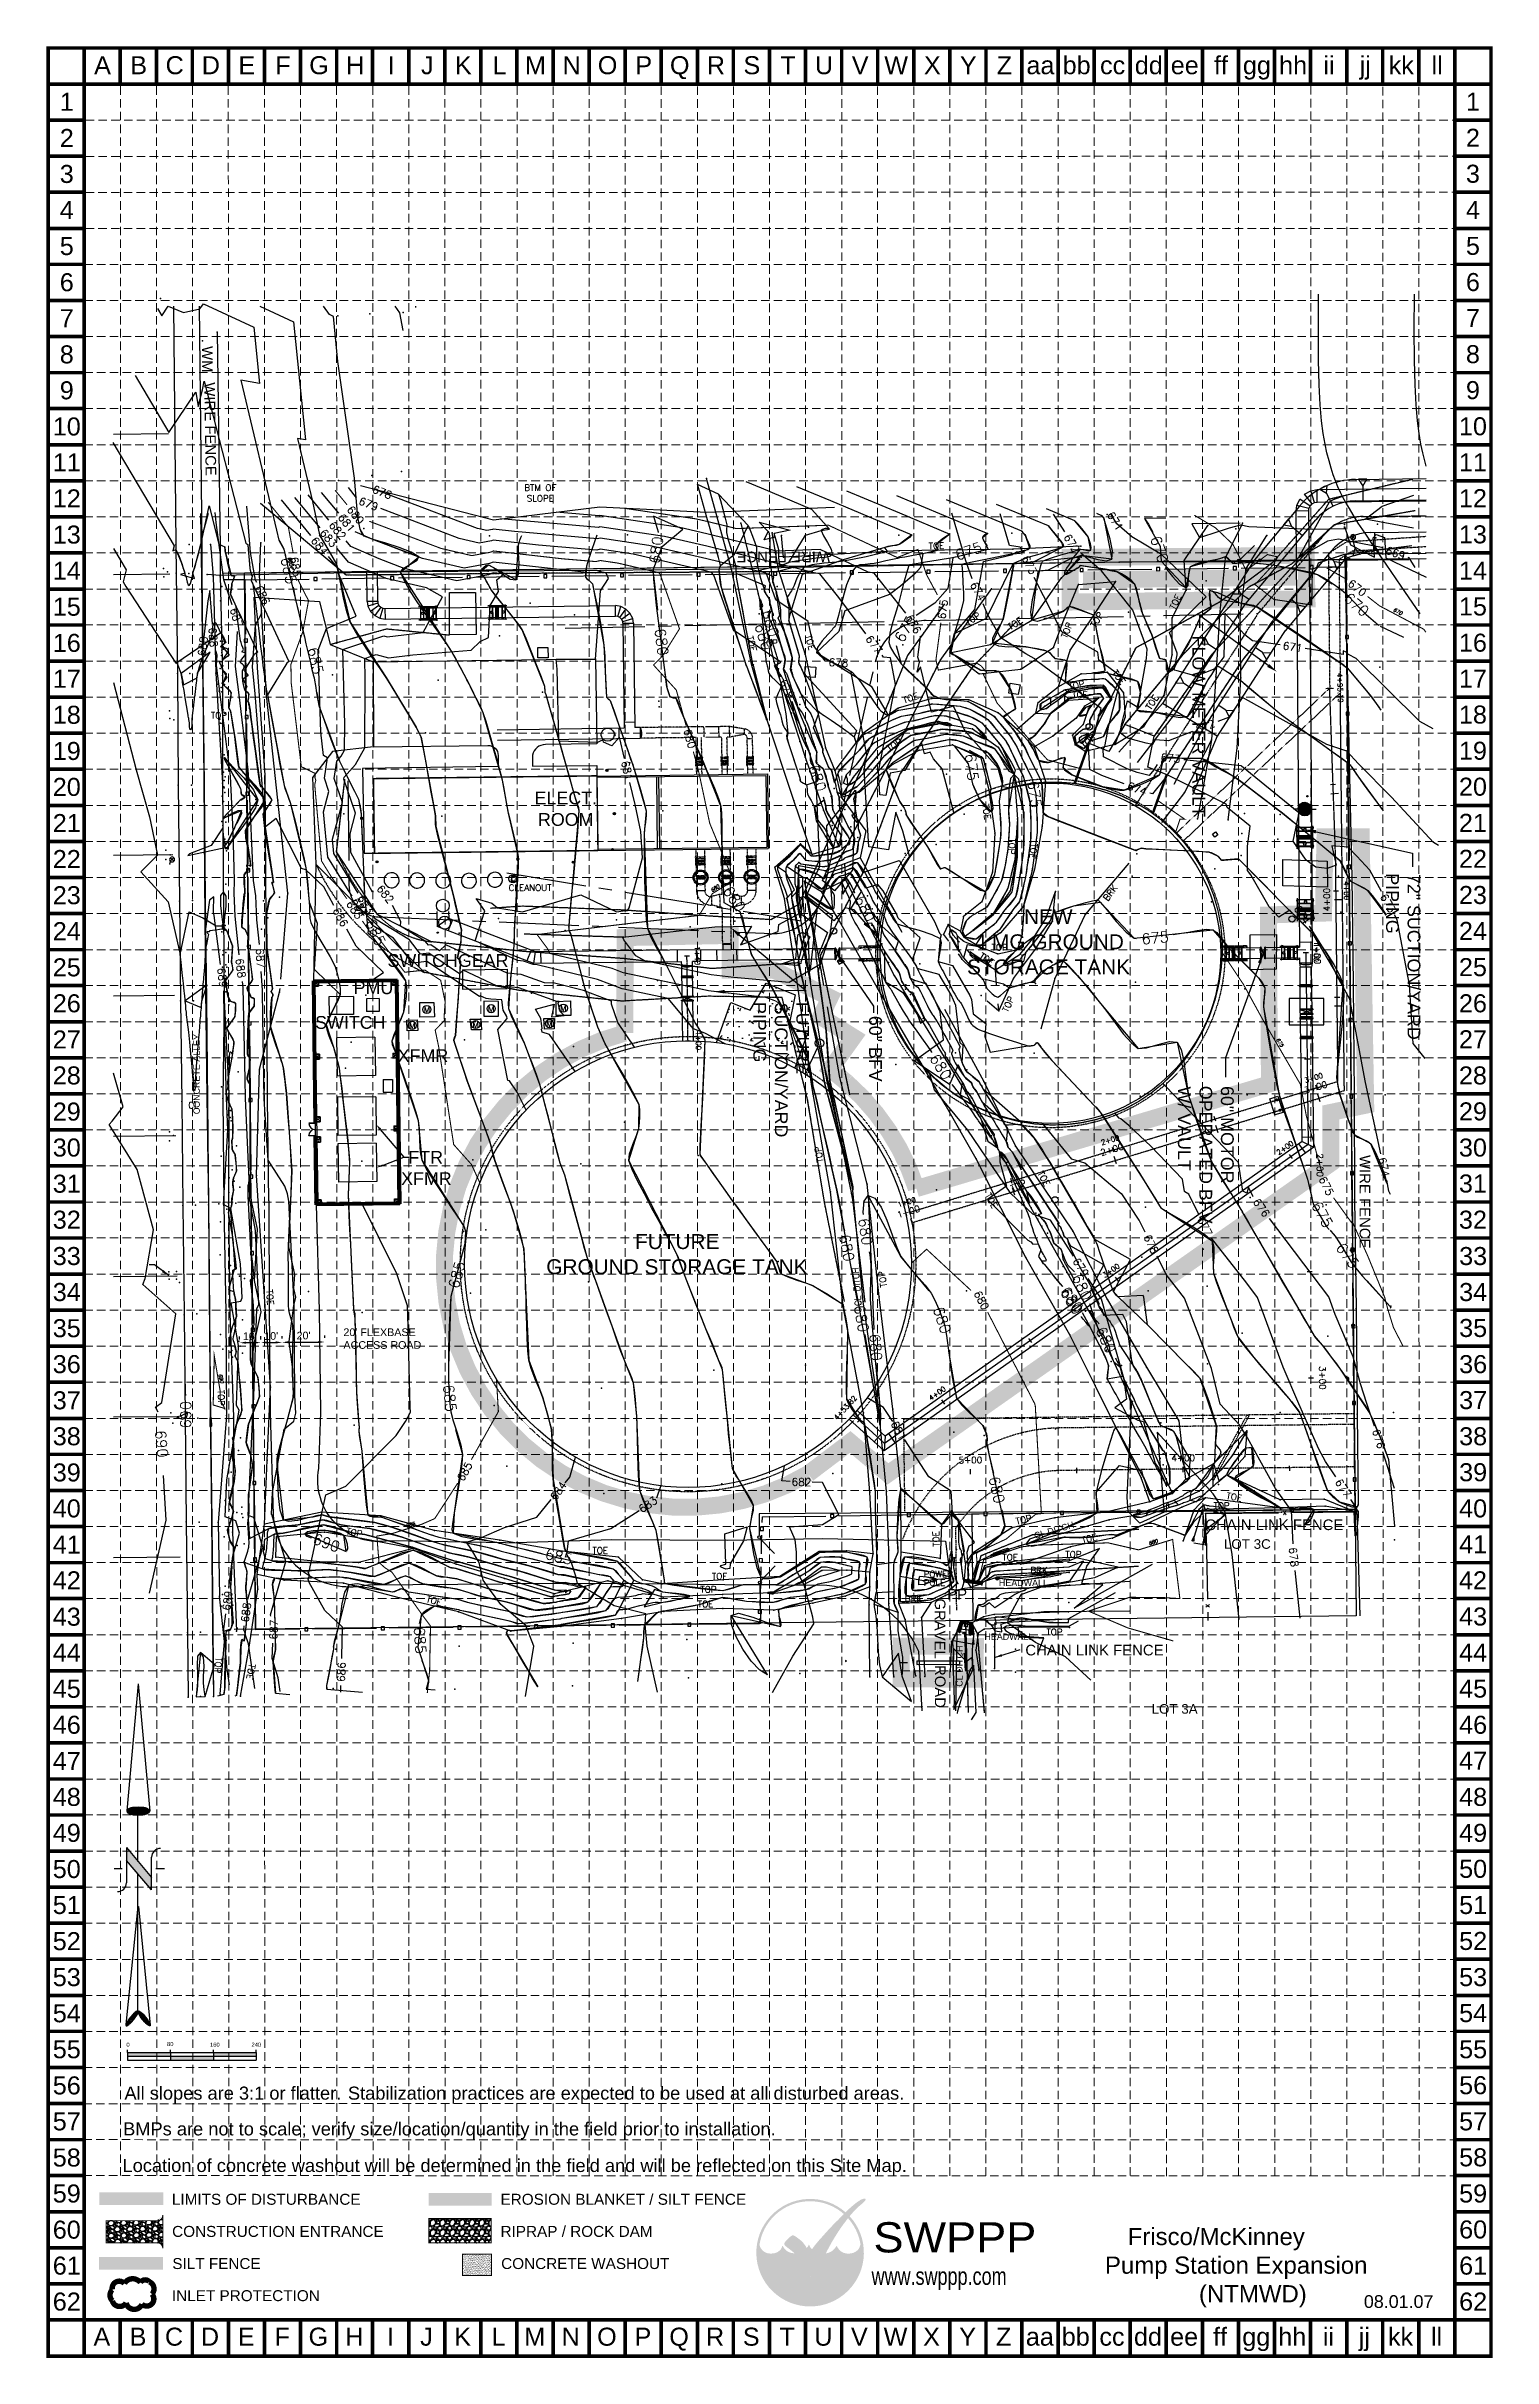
# Model space of a CAD drawing. Header units: inches. Extents: x 8056544 to 8057224, y 14638228 to 14639314.
import ezdxf
from ezdxf.enums import TextEntityAlignment as Align

# ---------------------------------------------------------------- set-up
doc = ezdxf.new("R2010")
doc.units = ezdxf.units.IN
doc.header["$MEASUREMENT"] = 0
for name, pattern in [('ACAD_ISO02W100', [15, 12, -3]), ('CENTER2', [1.125, 0.75, -0.125, 0.125, -0.125]), ('DASHED', [0.75, 0.5, -0.25]), ('DASHED2', [0.375, 0.25, -0.125]), ('HIDDEN', [0.375, 0.25, -0.125]), ('HIDDEN2', [0.1875, 0.125, -0.0625]), ('PHANTOM2', [1.25, 0.625, -0.125, 0.125, -0.125, 0.125, -0.125]), ('SBASE-FDN-TRANS$0$HIDDEN2', [0.1875, 0.125, -0.0625])]:
    doc.linetypes.add(name, pattern=pattern)
for name, color, linetype in [('12INCH TANK DRAIN-TXT-DRAIN', 7, 'Continuous'), ('12INCH TANK DRAIN-TXT-DRAIN20', 7, 'Continuous'), ('30-FN-6TXT', 6, 'Continuous'), ('7MG TANK-TXT-7MG TANK20', 7, 'Continuous'), ('7MG TANK-TXT-STA-LAB', 7, 'Continuous'), ('BASE', 7, 'Continuous'), ('BOUNDARY', 4, 'PL2'), ('C-DRAIN_', 7, 'DASHED2'), ('C-MH-OFF', 7, 'Continuous'), ('C-SLAB', 6, 'Continuous'), ('C-WALLS', 1, 'Continuous'), ('EC', 35, 'Continuous'), ('EX-BUILDING', 5, 'Continuous'), ('EX-CLEANOUT', 5, 'Continuous'), ('EX-CLEANOUT-TX', 5, 'Continuous'), ('EX-CONC', 5, 'Continuous'), ('EX-CONC-TX', 5, 'Continuous'), ('EX-ELEC-TX', 5, 'Continuous'), ('EX-FENCE', 2, 'FENCELINE1'), ('EX-GRAVEL', 5, 'Continuous'), ('EX-HEADWALL', 5, 'Continuous'), ('EX-HEADWALL-TX', 5, 'Continuous'), ('EX-MH', 5, 'Continuous'), ('EX-MISC', 5, 'Continuous'), ('EX-MISCTOPO', 2, 'Continuous'), ('EX-PAV-CONC', 21, 'Continuous'), ('EX-PAV-DIRT', 21, 'Continuous'), ('EX-PAV-GRAVEL', 21, 'Continuous'), ('EX-SD', 21, 'STORMDRAIN'), ('EX-SLOPE-BTM-', 5, 'DASHED2'), ('EX-SLOPE-TOP-', 5, 'PHANTOM2'), ('EX-TANK', 2, 'Continuous'), ('EX-TANK-DRAIN', 2, 'HIDDEN2'), ('EX-TEXT', 2, 'Continuous'), ('EX-VAULT', 5, 'Continuous'), ('EX-YARD PIPE-blue', 5, 'Continuous'), ('EX-YARD-PIPE', 2, 'Continuous'), ('FN-6TXT', 6, 'Continuous'), ('FN-7TXT', 7, 'Continuous'), ('FN-CLDITCH', 2, 'CENTER2'), ('FN-CONC', 6, 'Continuous'), ('FN-CULVERT', 4, 'HIDDEN2'), ('FN-FLOWMETER', 7, 'Continuous'), ('FN-MANHOLE', 7, 'Continuous'), ('FN-NEW-FENCE', 7, 'FENCELINE1'), ('FN-TANK', 3, 'Continuous'), ('FN-TANK-DRAIN', 2, 'HIDDEN2'), ('FUT-BLDG', 4, 'HIDDEN2'), ('GRID', 254, 'HIDDEN'), ('LEGEND', 7, 'Continuous'), ('LIMITS OF DISTURBANCE', 1, 'HIDDEN'), ('LOGO', 7, 'Continuous'), ('LOT-BLK', 6, 'Continuous'), ('NARROW', 7, 'Continuous'), ('PCM', 7, 'DASHED'), ('POINT', 7, 'Continuous'), ('PROPOSED PIPE', 3, 'Continuous'), ('SBASE-FDN-TRANS$0$S-FND-COL', 4, 'Continuous'), ('SBASE-FDN-TRANS$0$S-FND-FOOTING_', 5, 'Continuous'), ('SBASE-FDN-TRANS$0$S-FND-PIER_', 5, 'SBASE-FDN-TRANS$0$HIDDEN2'), ('SBASE-FDN-TRANS$0$S-MECH', 8, 'Continuous'), ('SHORT PIPE-TXT-STA-LAB', 7, 'Continuous'), ('SILT FENCE', 200, 'Continuous'), ('SRF-FLT (NOT USED)', 5, 'Continuous'), ('SRF-FLT-', 5, 'Continuous'), ('SV-MISC', 7, 'Continuous'), ('wr-center-fut', 2, 'CENTER2'), ('WR-DRAIN-CHAN-CENTER', 2, 'CENTER2'), ('WR-DRAIN-CHANNEL', 7, 'Continuous'), ('WR-ENCSEMENT', 21, 'CENTER2'), ('WR-FLR-DRN-CENTER', 2, 'CENTER2'), ('YARD-PIPE-FUT-PUMPSTA', 253, 'HIDDEN2')]:
    doc.layers.add(name, color=color, linetype=linetype)
for name, color, linetype, lineweight in [('A-Base$0$A-FLOR', 2, 'Continuous', 25), ('A-Base-Trans$0$A-DOOR', 4, 'Continuous', 25), ('A-Base-Trans$0$A-FLOR', 2, 'Continuous', 25), ('A-Base-Trans$0$A-WALL_', 5, 'Continuous', 60)]:
    doc.layers.add(name, color=color, linetype=linetype, lineweight=lineweight)
doc.styles.add('20-120', font='ROMANS.shx', dxfattribs={"height": 2.4})
doc.styles.add('30-120', font='ROMANS.shx', dxfattribs={"height": 3.6})
doc.styles.add('A1FINE', font='simplex', dxfattribs={"oblique": 12})
doc.styles.add("L200'", font='ARIAL.TTF', dxfattribs={"height": 0.001969})
doc.styles.add('LOGO1', font='ROCKEB.TTF', dxfattribs={"height": 25})
doc.styles.add('ROMANF', font='ROMANF.SHX')
doc.styles.add('ROMANS', font='romans.shx', dxfattribs={"height": 3})
doc.styles.add('S6', font='SIMPLEX', dxfattribs={"height": 8.333333})
doc.styles.get("Standard").update_dxf_attribs({"font": 'ARIAL.TTF'})
doc.styles.add('STD', font='SIMPLEX')
doc.linetypes.add('BARBWIRE_1', pattern='A,1,-0.1,["X",Standard,S=0.075,R=0,X=-0.025,Y=-0.0375],-0.1', length=1.2)
doc.linetypes.add('FENCELINE1', pattern='A,0.25,-0.1,[133,ltypeshp.shx,S=0.1,R=0,X=-0.1,Y=0],-0.1,1', length=1.45)
doc.linetypes.add('PL2', pattern='A,0.625,-0.058095,["l",ROMANF,S=0.14,R=0,X=0,Y=-0.055],-0.161905,0.625,-0.125,0.125,-0.125,0.125,-0.125', length=2.095)
doc.linetypes.add('STORMDRAIN', pattern='A,0.25,-0.052381,["SD",Standard,S=0.1,R=0,X=0,Y=-0.08],-0.447619,0.25,-0.1,0.25,-0.1,0.25,-0.1,0.25,-0.1', length=2.15)
doc.dimstyles.get("Standard").update_dxf_attribs({"dimtxt": 0.18, "dimasz": 0.18, "dimexe": 0.18, "dimexo": 0.0625, "dimgap": 0.09, "dimtad": 0, "dimtih": 1, "dimtoh": 1, "dimdec": 4, "dimzin": 0, "dimdsep": 46, "dimtxsty": 'Standard', "dimcen": 0.09, "dimadec": 0, "dimazin": 0, "dimtfac": 1, "dimtdec": 4, "dimtofl": 0, "dimtmove": 0, "dimatfit": 3, "dimfxl": 0, "dimtolj": 1, "dimtzin": 0, "dimarcsym": 0})
pattern_1 = [(50, (5549605.0292, 7540782.8533), (1.7931504565, -0.15688033746), [0.1875, -2.0625]), (355, (5549605.0292, 7540782.8533), (-0.34687833403, 1.88048033425), [0.15, -1.65]), (100.4514, (5549605.1786, 7540782.8403), (1.4462734543, 1.72359885515), [0.159350475, -1.75285528]), (46.1842, (5549605.0292, 7540783.3533), (2.66810262156, -0.4137975358), [0.28125, -3.09375]), (96.6356, (5549605.2515, 7540783.3188), (2.3366567639, 2.43529467725), [0.23902572, -2.6292825]), (351.1842, (5549605.0292, 7540783.3533), (2.3366548628, 2.4352965023), [0.225, -2.475]), (21, (5549605.2792, 7540783.2283), (1.4922676303, -1.00654722666), [0.1875, -2.0625]), (326, (5549605.2792, 7540783.2283), (0.6082883298, 1.8128751126), [0.15, -1.65]), (71.4514, (5549605.4035, 7540783.1444), (2.10055657145, 0.80632624177), [0.159350475, -1.75285528]), (37.5, (5549605.02915, 7540782.8533), (0.030399638293, 0.83223463458), [0, -1.63, 0, -1.675, 0, -1.65625]), (7.5, (5549605.02915, 7540782.8533), (0.65767384361, 0.98602927971), [0, -0.955, 0, -1.5925, 0, -0.63125]), (327.5, (5549604.47165, 7540782.8533), (1.33455609043, -0.056387179336), [0, -0.625, 0, -1.95, 0, -2.5875]), (317.5, (5549604.2217, 7540782.8533), (1.45796542336, 0.25026245583), [0, -0.8125, 0, -1.295, 0, -1.8375])]

msp = doc.modelspace()

# ---------------------------------------------------------------- texts
at = {"style": 'S6'}
for rotation, p in [(0.7106, (8057125.8, 14638624)), (271.2292, (8057087.9, 14638617.2)), (271.2292, (8057088.7, 14638581.2))]:
    msp.add_text('x', height=2.5, rotation=rotation, dxfattribs=at).set_placement(p, align=Align.CENTER)
at = {"insert": (8057106.1, 14638288.8), "char_height": 8.064, "width": 132.7, "attachment_point": 2}
msp.add_mtext('Frisco/McKinney         Pump Station Expansion       (NTMWD)', dxfattribs=at)
at = {"layer": '12INCH TANK DRAIN-TXT-DRAIN', "ltscale": 50, "style": '30-120'}
for s, rotation, p in [('4+00', 90, (8057147.9, 14638913.1)), ('3+00', 16.9889, (8057141, 14638822.6)), ('2+00', 16.9889, (8057045.3, 14638793.4)), ('1+00', 16.9889, (8056949.7, 14638764.2))]:
    msp.add_text(s, height=3, rotation=rotation, dxfattribs=at).set_placement(p, align=Align.BOTTOM_CENTER)
at = {"layer": '12INCH TANK DRAIN-TXT-DRAIN20', "ltscale": 50, "style": '20-120'}
for s, rotation, p in [('4+95.19', 272.0112, (8057149.9, 14639012.6)), ('4+00', 270.5765, (8057152.9, 14638917.3)), ('3+00', 16.9889, (8057139.9, 14638827.5)), ('2+00', 16.9889, (8057044.3, 14638798.3)), ('1+00', 16.9889, (8056948.7, 14638769.1))]:
    msp.add_text(s, height=2.4, rotation=rotation, dxfattribs=at).set_placement(p, align=Align.BOTTOM_CENTER)
at = {"layer": '30-FN-6TXT', "color": 7, "insert": (8056683.5, 14638711.6), "char_height": 3.6, "width": 53.507, "attachment_point": 1}
msp.add_mtext("20' FLEXBASE ACCESS ROAD", dxfattribs=at)
at = {"layer": '7MG TANK-TXT-7MG TANK20', "ltscale": 50, "style": '20-120'}
for s, rotation, p in [('1+00', 270.6885, (8057138.7, 14638888.3)), ('2+00', 35.2459, (8057127, 14638794.9)), ('3+00', 35.2459, (8057045.3, 14638737.2)), ('4+53.82', 47.6289, (8056920.7, 14638673)), ('4+00', 35.2459, (8056963.6, 14638679.5))]:
    msp.add_text(s, height=2.4, rotation=rotation, dxfattribs=at).set_placement(p, align=Align.BOTTOM_CENTER)
at = {"layer": '7MG TANK-TXT-STA-LAB', "ltscale": 50, "style": '20-120'}
for s, rotation, p in [('1+00', 270.6885, (8057138.7, 14638888.3)), ('2+00', 270.6885, (8057139.9, 14638788.3)), ('3+00', 270.6885, (8057141.1, 14638688.3)), ('4+00', 0.5758, (8057078.1, 14638648.3)), ('5+00', 0.5758, (8056978.1, 14638647.3))]:
    msp.add_text(s, height=3, rotation=rotation, dxfattribs=at).set_placement(p, align=Align.BOTTOM_CENTER)
at = {"layer": 'BASE'}
for s, p in [('A', (8056570.3, 14639305.3)), ('B', (8056587.3, 14639305.3)), ('C', (8056604.2, 14639305.3)), ('D', (8056621.2, 14639305.3)), ('E', (8056638.1, 14639305.3)), ('F', (8056655.1, 14639305.3)), ('G', (8056672, 14639305.3)), ('H', (8056689, 14639305.3)), ('I', (8056705.9, 14639305.3)), ('J', (8056722.9, 14639305.3)), ('K', (8056739.8, 14639305.3)), ('L', (8056756.8, 14639305.3)), ('M', (8056773.7, 14639305.3)), ('N', (8056790.7, 14639305.3)), ('O', (8056807.6, 14639305.3)), ('P', (8056824.6, 14639305.3)), ('Q', (8056841.5, 14639305.3)), ('R', (8056858.5, 14639305.3)), ('S', (8056875.4, 14639305.3)), ('T', (8056892.4, 14639305.3)), ('U', (8056909.3, 14639305.3)), ('V', (8056926.3, 14639305.3)), ('W', (8056943.2, 14639305.3)), ('X', (8056960.2, 14639305.3)), ('Y', (8056977.1, 14639305.3)), ('Z', (8056994.1, 14639305.3)), ('aa', (8057011, 14639305.3)), ('bb', (8057028, 14639305.3)), ('cc', (8057044.9, 14639305.3)), ('dd', (8057061.9, 14639305.3)), ('ee', (8057078.8, 14639305.3)), ('ff', (8057095.8, 14639305.3)), ('gg', (8057112.7, 14639305.3)), ('hh', (8057129.7, 14639305.3)), ('ii', (8057146.6, 14639305.3)), ('jj', (8057163.6, 14639305.3)), ('kk', (8057180.5, 14639305.3)), ('ll', (8057197.4, 14639305.3)), ('1', (8056553.5, 14639288.1)), ('1', (8056553.5, 14639288.1)), ('1', (8057214.2, 14639288.2)), ('2', (8056553.5, 14639271.1)), ('2', (8057214.2, 14639271.2)), ('3', (8056553.5, 14639254.2)), ('3', (8057214.2, 14639254.3)), ('4', (8056553.5, 14639237.2)), ('4', (8057214.2, 14639237.3)), ('5', (8056553.5, 14639220.3)), ('5', (8057214.2, 14639220.4)), ('6', (8056553.5, 14639203.3)), ('6', (8057214.2, 14639203.4)), ('7', (8056553.5, 14639186.4)), ('7', (8057214.2, 14639186.5)), ('8', (8056553.5, 14639169.4)), ('8', (8057214.2, 14639169.5)), ('9', (8056553.5, 14639152.5)), ('9', (8057214.2, 14639152.6)), ('10', (8056553.5, 14639135.5)), ('10', (8057214.2, 14639135.6)), ('11', (8056553.5, 14639118.6)), ('11', (8057214.2, 14639118.7)), ('12', (8056553.5, 14639101.7)), ('12', (8057214.2, 14639101.8)), ('13', (8056553.5, 14639084.7)), ('13', (8057214.2, 14639084.8)), ('14', (8056553.5, 14639067.7)), ('14', (8057214.2, 14639067.8)), ('15', (8056553.5, 14639050.8)), ('15', (8057214.2, 14639050.9)), ('16', (8056553.5, 14639033.8)), ('16', (8057214.2, 14639033.9)), ('17', (8056553.5, 14639016.9)), ('17', (8057214.2, 14639017)), ('18', (8056553.5, 14639000)), ('18', (8057214.2, 14639000.1)), ('19', (8056553.5, 14638983)), ('19', (8057214.2, 14638983.1)), ('20', (8056553.5, 14638966.1)), ('20', (8057214.2, 14638966.2)), ('21', (8056553.5, 14638949.1)), ('21', (8057214.2, 14638949.2)), ('22', (8056553.5, 14638932.2)), ('22', (8057214.2, 14638932.3)), ('23', (8056553.5, 14638915.2)), ('23', (8057214.2, 14638915.3)), ('24', (8056553.5, 14638898.3)), ('24', (8057214.2, 14638898.4)), ('25', (8056553.5, 14638881.3)), ('25', (8057214.2, 14638881.4)), ('26', (8056553.5, 14638864.4)), ('26', (8057214.2, 14638864.4)), ('27', (8056553.5, 14638847.4)), ('27', (8057214.2, 14638847.5)), ('28', (8056553.5, 14638830.5)), ('28', (8057214.2, 14638830.5)), ('29', (8056553.5, 14638813.5)), ('29', (8057214.2, 14638813.6)), ('30', (8056553.5, 14638796.6)), ('30', (8057214.2, 14638796.6)), ('31', (8056553.5, 14638779.6)), ('31', (8057214.2, 14638779.7)), ('32', (8056553.5, 14638762.7)), ('32', (8057214.2, 14638762.7)), ('33', (8056553.5, 14638745.6)), ('33', (8057214.3, 14638745.6)), ('34', (8056553.5, 14638728.7)), ('34', (8057214.3, 14638728.7)), ('35', (8056553.5, 14638711.7)), ('35', (8057214.3, 14638711.8)), ('36', (8056553.5, 14638694.8)), ('36', (8057214.3, 14638694.8)), ('37', (8056553.5, 14638677.8)), ('37', (8057214.3, 14638677.9)), ('38', (8056553.5, 14638660.9)), ('38', (8057214.3, 14638660.9)), ('39', (8056553.5, 14638643.9)), ('39', (8057214.3, 14638644)), ('40', (8056553.5, 14638627)), ('40', (8057214.3, 14638627)), ('41', (8056553.5, 14638610)), ('41', (8057214.3, 14638610.1)), ('42', (8056553.5, 14638593.2)), ('42', (8057214.2, 14638593.2)), ('43', (8056553.5, 14638576.1)), ('43', (8057214.3, 14638576.2)), ('44', (8056553.5, 14638559.2)), ('44', (8057214.3, 14638559.2)), ('45', (8056553.5, 14638542.2)), ('45', (8057214.3, 14638542.3)), ('46', (8056553.5, 14638525.3)), ('46', (8057214.3, 14638525.3)), ('47', (8056553.5, 14638508.3)), ('47', (8057214.3, 14638508.4)), ('48', (8056553.5, 14638491.4)), ('48', (8057214.3, 14638491.4)), ('49', (8056553.5, 14638474.5)), ('49', (8057214.3, 14638474.5)), ('50', (8056553.5, 14638457.5)), ('50', (8057214.3, 14638457.6)), ('51', (8056553.5, 14638440.6)), ('51', (8057214.3, 14638440.6)), ('52', (8056553.5, 14638423.6)), ('52', (8057214.3, 14638423.7)), ('53', (8056553.5, 14638406.7)), ('53', (8057214.3, 14638406.7)), ('54', (8056553.5, 14638389.7)), ('54', (8057214.3, 14638389.8)), ('55', (8056553.5, 14638372.8)), ('55', (8057214.3, 14638372.8)), ('56', (8056553.5, 14638355.8)), ('56', (8057214.3, 14638355.9)), ('57', (8056553.5, 14638338.9)), ('57', (8057214.3, 14638338.9)), ('58', (8056553.5, 14638321.9)), ('58', (8057214.3, 14638322)), ('59', (8056553.5, 14638305)), ('59', (8057214.3, 14638305)), ('60', (8056553.5, 14638288)), ('60', (8057214.3, 14638288.1)), ('61', (8056553.5, 14638271.1)), ('61', (8057214.3, 14638271.1)), ('62', (8056553.5, 14638254.2)), ('62', (8057214.3, 14638254.2)), ('A', (8056570, 14638237.7)), ('B', (8056587, 14638237.7)), ('C', (8056603.9, 14638237.7)), ('D', (8056620.8, 14638237.7)), ('E', (8056637.8, 14638237.7)), ('F', (8056654.7, 14638237.7)), ('G', (8056671.7, 14638237.7)), ('H', (8056688.6, 14638237.7)), ('I', (8056705.6, 14638237.7)), ('J', (8056722.5, 14638237.7)), ('K', (8056739.5, 14638237.7)), ('L', (8056756.4, 14638237.7)), ('M', (8056773.4, 14638237.7)), ('N', (8056790.3, 14638237.7)), ('O', (8056807.3, 14638237.7)), ('P', (8056824.2, 14638237.7)), ('Q', (8056841.2, 14638237.7)), ('R', (8056858.1, 14638237.7)), ('S', (8056875.1, 14638237.7)), ('T', (8056892, 14638237.7)), ('U', (8056909, 14638237.7)), ('V', (8056925.9, 14638237.7)), ('W', (8056942.9, 14638237.7)), ('X', (8056959.8, 14638237.7)), ('Y', (8056976.8, 14638237.7)), ('Z', (8056993.7, 14638237.7)), ('aa', (8057010.7, 14638237.7)), ('bb', (8057027.6, 14638237.7)), ('cc', (8057044.6, 14638237.7)), ('dd', (8057061.5, 14638237.7)), ('ee', (8057078.5, 14638237.7)), ('ff', (8057095.4, 14638237.7)), ('gg', (8057112.4, 14638237.7)), ('hh', (8057129.3, 14638237.7)), ('ii', (8057146.3, 14638237.7)), ('jj', (8057163.2, 14638237.7)), ('kk', (8057180.2, 14638237.7)), ('ll', (8057197.1, 14638237.7))]:
    msp.add_text(s, height=8.47, dxfattribs=at).set_placement(p, align=Align.MIDDLE_CENTER)
at = {"layer": 'BASE', "color": 7, "style": "L200'"}
for s, p in [('All slopes are 3:1 or flatter.', (8056580.6, 14638349.1)), ('Stabilization practices are expected to be used at all disturbed areas.', (8056685.6, 14638349.1)), ('BMPs are not to scale; verify size/location/quantity in the field prior to installation.', (8056580, 14638332.3)), ('Location of concrete washout will be determined in the field and will be reflected on this Site Map.', (8056579.7, 14638315.1))]:
    msp.add_text(s, height=6.132, dxfattribs=at).set_placement(p)
at = {"layer": 'BASE'}
msp.add_text('08.01.07', height=6.01, dxfattribs=at).set_placement((8057179.3, 14638251.2), align=Align.CENTER)
at = {"layer": 'EC', "style": 'ROMANS'}
for s, height, rotation, p in [('680', 5, 82.5609, (8056832.1, 14639070.7, 680)), ('TOE', 3, 1.2777, (8056958.5, 14639077.8)), ('675', 5, 19.4496, (8056972, 14639072.4, 675)), ('670', 5, 289.1895, (8057062.4, 14639083, 670)), ('685', 5, 282.7431, (8056653.9, 14639073.5, 685)), ('TOE', 3, 64.1743, (8057074.2, 14639049.1)), ('680', 5, 285.0567, (8056880.1, 14639048.6, 680)), ('TOP', 3, 32.7284, (8056976.8, 14639041.8)), ('TOE', 3, 33.685, (8056996.9, 14639039.6)), ('TOP', 3, 68.1945, (8057023.4, 14639035.7)), ('TOP', 3, 58.292, (8057036.8, 14639040.6)), ('TOE', 3, 284.9341, (8056873, 14639036.5)), ('TOE', 3, 284.9341, (8056900.4, 14639037.2)), ('TOE', 3, 308.0493, (8057044.4, 14639019.6)), ('TOE', 3, 19.0763, (8056947, 14639005.3)), ('TOP', 3, 11.5447, (8057024.5, 14639011.7)), ('TOE', 3, 2.8818, (8057026, 14639007.7)), ('TOE', 3, 56.3046, (8057062.7, 14639002)), ('TOP', 3, 31.6027, (8056939.9, 14638982.6)), ('TOP', 3, 37.687, (8057031.3, 14638984.2)), ('675', 5, 276.1313, (8056975.6, 14638981.5, 675)), ('680', 5, 289.4209, (8056901.7, 14638975.5, 680)), ('675', 5, 277.9543, (8057004.9, 14638968.7, 675)), ('TOE', 3, 278.4945, (8056983.7, 14638957.8)), ('TOP', 3, 267.6323, (8056996.3, 14638942)), ('TOE', 3, 261.9227, (8057006.7, 14638939.8)), ('680', 5, 304.7484, (8056861.5, 14638917.3, 680)), ('680', 5, 299.3998, (8056923.3, 14638913.3, 680)), ('BRK', 3, 53.124, (8057042.6, 14638912.2)), ('685', 5, 295.1056, (8056693.5, 14638902.5, 685)), ('675', 5, 5.6076, (8057058.7, 14638892, 675)), ('TOE', 3, 326.6944, (8056981.9, 14638885.9)), ('TOP', 3, 64.4356, (8056995.6, 14638859.9)), ('680', 5, 302.4499, (8056958.6, 14638838.6, 680)), ('TOP', 3, 98.843, (8056909, 14638789.8)), ('TOE', 3, 298.7448, (8057009.5, 14638784.5)), ('TOE', 3, 298.7448, (8056984.9, 14638774.1)), ('TOP', 3, 23.9596, (8056997.8, 14638775.8)), ('680', 5, 279.172, (8056925.3, 14638763, 680)), ('675', 5, 299.1514, (8057138.1, 14638769.5, 675)), ('680', 5, 280.6321, (8056916.4, 14638755.3, 680)), ('685', 5, 74.8073, (8056737.5, 14638729.9, 685)), ('CL DITCH', 3, 94.3719, (8056926.9, 14638722.2)), ('TOE', 3, 275.1187, (8056647.2, 14638729.7)), ('TOP', 3, 98.5036, (8056938.9, 14638731.2)), ('680', 5, 301.8383, (8057020.1, 14638728.5, 680)), ('680', 5, 295.8109, (8057036.7, 14638710.9, 680)), ('690', 5, 89.8489, (8056611.9, 14638664.6, 690)), ('TOP', 3, 271.2142, (8056624.5, 14638682.7)), ('680', 5, 282.757, (8056986.6, 14638641.4, 680)), ('TOE', 3, 350.1373, (8057098.2, 14638631.5)), ('TOP', 3, 13.8123, (8056999.8, 14638619.4)), ('690', 5, 339.7513, (8056668.6, 14638610.7, 690)), ('TOP', 3, 349.218, (8056684.6, 14638614.9)), ('TOE', 3, 92.083, (8056963.6, 14638609)), ('TOE', 3, 13.8123, (8057030.8, 14638610.5)), ('685', 5, 346.6669, (8056777.8, 14638603.4, 685)), ('TOE', 3, 345.0212, (8056722.2, 14638583.1)), ('685', 5, 274.052, (8056716.6, 14638571.2, 685)), ('TOP', 3, 265.3004, (8056623.5, 14638557.2)), ('TOE', 3, 259.2848, (8056639.2, 14638554.1))]:
    msp.add_text(s, height=height, rotation=rotation, dxfattribs=at).set_placement(p)
at = {"layer": 'EC', "linetype": 'Continuous', "style": 'A1FINE', "oblique": 12}
for s, rotation, p in [('685', 281.8912, (8056657.9, 14639071.8, 675)), ('670', 332.2948, (8057178.5, 14639047.8, 670)), ('680', 31.141, (8056858.5, 14638917.7, 675)), ('675', 300.1862, (8057122.8, 14638845.6, 675)), ('690', 281.8912, (8056625.2, 14638687.9, 675)), ('685', 16.4416, (8056715.2, 14638618.5, 675)), ('680', 16.4416, (8057064.2, 14638610.3, 675))]:
    msp.add_text(s, height=1.7, rotation=rotation, dxfattribs=at).set_placement(p, align=Align.CENTER)
at = {"layer": 'EC', "style": 'ROMANS'}
for s, rotation, p in [('670', 318.8052, (8057159.5, 14639051.8, 670)), ('675', 59.9299, (8056947.5, 14639040.3, 675)), ('680', 276.7156, (8056833, 14639034.2, 680)), ('680', 287.852, (8056880.9, 14639036.7, 680)), ('685', 282.4945, (8056670.4, 14639025.4, 685)), ('675', 306.2847, (8057155.3, 14638745.8, 675)), ('680', 304.9075, (8057025.8, 14638725.2, 680)), ('680', 294.2585, (8057030.5, 14638731, 680)), ('680', 280.3118, (8056926.9, 14638716.2, 680)), ('680', 288.0715, (8056964.8, 14638715.5, 680)), ('680', 274.7176, (8056933.6, 14638702.7, 680)), ('685', 276.381, (8056733.5, 14638678.8, 685)), ('690', 274.9282, (8056598.1, 14638657.3, 690))]:
    msp.add_text(s, height=5, rotation=rotation, dxfattribs=at).set_placement(p, align=Align.MIDDLE_CENTER)
for s, p in [('TOP', (8056880, 14639032.3)), ('TOP', (8056621.2, 14638998.2)), ('TOP', (8056988, 14638889.2)), ('CL', (8056610.6, 14638815)), ('TOP', (8057092.3, 14638626.8)), ('TOE', (8056800.5, 14638605.7)), ('TOE', (8056993.1, 14638602.5)), ('BRK', (8057006.3, 14638596.4)), ('TOP', (8057022.7, 14638603.9)), ('TOP', (8056851.2, 14638587.4)), ('TOE', (8056856.6, 14638593.6)), ('TOE', (8056850, 14638580.5)), ('BRK', (8056947.3, 14638583.1)), ('TOP', (8057013.8, 14638567.4))]:
    msp.add_text(s, height=3, dxfattribs=at).set_placement(p)
at = {"layer": 'EC'}
for rotation, p in [(16.2909, (8057008.5, 14638612.6)), (90, (8056974.4, 14638543.2))]:
    msp.add_text('CL DITCH', height=3, rotation=rotation, dxfattribs=at).set_placement(p)
at = {"layer": 'EC', "ltscale": 50, "char_height": 3.6, "attachment_point": 5, "style": '30-120'}
for s, insert, rotation in [('{680}', (8056689.2, 14639093.9, 680), 309.5134), ('{679}', (8056695.3, 14639099.1, 679), 339.2296), ('{678}', (8056701.7, 14639104.6, 678), 339.2296), ('{683}', (8056676.5, 14639083, 683), 309.5134), ('{682}', (8056680.7, 14639086.6, 682), 309.5134), ('{681}', (8056685, 14639090.2, 681), 309.5134), ('{671}', (8057046.1, 14639091, 671), 302.1478), ('{684}', (8056672.3, 14639079.3, 684), 309.5134), ('{672}', (8057025.7, 14639080.6, 672), 302.1478), ('{669}', (8057177.8, 14639076, 669), 340.9068), ('{685}', (8056661, 14639069.6, 685), 280.2041), ('{673}', (8057005.8, 14639070.4, 673), 296.9907), ('{686}', (8056645.5, 14639056.3, 686), 296.6725), ('{675}', (8056965.1, 14639049.6, 675), 82.3317), ('{674}', (8056981.6, 14639058, 674), 298.2424), ('{670}', (8057159.8, 14639059.6, 670), 321.2325), ('{687}', (8056633.2, 14639045.7, 687), 288.3271), ('{676}', (8056951.4, 14639042.6, 676), 299.097), ('{688}', (8056617.4, 14639032.2, 688), 83.682), ('{688}', (8056622.3, 14639036.4, 688), 274.367), ('{677}', (8056932.8, 14639033, 677), 306.8651), ('{671}', (8057129.5, 14639031.9, 671), 351.5917), ('{678}', (8056916.1, 14639024.5, 678), 357.6899), ('{679}', (8056892, 14639012.2, 679), 299.6241), ('{680}', (8056846.2, 14638988.8, 680), 285.4128), ('{672}', (8057088.4, 14638994.5, 672), 21.5089), ('{681}', (8056816.8, 14638973.8, 681), 283.2423), ('{681}', (8056816.8, 14638973.8, 681), 283.2423), ('{673}', (8057072.1, 14638979.6, 673), 353.8873), ('{674}', (8057056.4, 14638965.2, 674), 339.3551), ('{684}', (8056691.3, 14638909.6, 684), 304.9751), ('{683}', (8056693.8, 14638910.9, 683), 301.7514), ('{683}', (8056693.8, 14638910.9, 683), 301.7514), ('{682}', (8056703.2, 14638915.7, 682), 309.0669), ('{673}', (8057174.3, 14638911.4, 673), 299.092), ('{686}', (8056682.1, 14638904.9, 686), 298.6179), ('{685}', (8056688.7, 14638908.3, 685), 304.9751), ('{674}', (8057133.9, 14638906, 674), 302.4067), ('{689}', (8056626.6, 14638876.5, 689), 277.5635), ('{688}', (8056635.2, 14638880.9, 688), 277.5635), ('{687}', (8056644.5, 14638885.6, 687), 273.7235), ('{675}', (8057145.3, 14638778.5, 675), 296.1548), ('{674}', (8057172.4, 14638787.4, 674), 282.2284), ('{676}', (8057114.8, 14638768.3, 676), 305.9636), ('{677}', (8057088.2, 14638759.5, 677), 296.1604), ('{678}', (8057063, 14638751.2, 678), 296.1604), ('{679}', (8057030, 14638740.3, 679), 302.8734), ('{680}', (8056983.3, 14638724.8, 680), 297.1906), ('{680}', (8056983.3, 14638724.8, 680), 297.1906), ('{681}', (8056944.3, 14638663.6, 681), 298.1096), ('{676}', (8057169.9, 14638659.7, 676), 287.6045), ('{685}', (8056740.5, 14638644.3, 685), 60.705), ('{682}', (8056898.7, 14638639.4, 682), 358.8414), ('{684}', (8056784.5, 14638635.2, 684), 54.8412), ('{683}', (8056826.6, 14638628.8, 683), 33.7489), ('{677}', (8057153.3, 14638636.5, 677), 303.3889), ('{678}', (8057130, 14638604.1, 678), 276.295), ('{689}', (8056629, 14638583.6, 689), 82.862), ('{688}', (8056637.7, 14638578.1, 688), 82.862), ('{687}', (8056650.7, 14638570, 687), 87.0035), ('{686}', (8056682.5, 14638550.1, 686), 87.9497)]:
    msp.add_mtext(s, dxfattribs=dict(at, insert=insert, rotation=rotation))
at = {"layer": 'EX-CLEANOUT', "linetype": 'Continuous', "style": 'STD'}
msp.add_text('C', height=1.95, dxfattribs=at).set_placement((8056763.3, 14638922.9), align=Align.MIDDLE)
at = {"layer": 'EX-CLEANOUT-TX', "linetype": 'Continuous', "insert": (8056771.2, 14638920.2), "char_height": 3, "width": 29.413, "attachment_point": 2, "style": 'STD'}
msp.add_mtext('CLEANOUT', dxfattribs=at)
at = {"layer": 'EX-CONC-TX', "color": 7, "linetype": 'Continuous', "insert": (8056613, 14638831.1), "char_height": 3, "width": 51.714, "attachment_point": 2, "rotation": 90}
msp.add_mtext('CONCRETE ALLEY', dxfattribs=at)
at = {"layer": 'EX-ELEC-TX', "color": 7, "linetype": 'Continuous', "style": 'STD'}
for s, p in [('POWER', (8056956.1, 14638594.6)), ('POLE', (8056956.1, 14638590.6))]:
    msp.add_text(s, height=3, dxfattribs=at).set_placement(p)
at = {"layer": 'EX-HEADWALL-TX', "color": 7, "linetype": 'Continuous', "char_height": 3, "width": 16.511, "attachment_point": 2}
for insert in [(8057003, 14638593.5), (8056996.2, 14638568.2)]:
    msp.add_mtext('HEADWALL', dxfattribs=dict(at, insert=insert))
at = {"layer": 'EX-MH', "color": 7, "linetype": 'Continuous', "style": 'STD'}
for p in [(8056722.7, 14638861.6), (8056752.9, 14638861.9), (8056786.8, 14638862.2), (8056715.8, 14638854.1), (8056745.6, 14638854.4), (8056780.3, 14638854.8)]:
    msp.add_text('M', height=3, dxfattribs=at).set_placement(p, align=Align.MIDDLE)
at = {"layer": 'EX-TEXT', "color": 7}
for s, rotation, p in [('WM', 270, (8056617, 14639173.3)), ('WIRE FENCE', 270.8361, (8056618.1, 14639156.2)), ('WIRE FENCE', 180, (8056912.1, 14639076.7)), ('WIRE FENCE', 269.9095, (8057161, 14638793.1))]:
    msp.add_text(s, height=5.01, rotation=rotation, dxfattribs=at).set_placement(p)
for s, p in [('CHAIN LINK FENCE', (8057088.4, 14638616.8)), ('PP', (8056967.2, 14638584.1)), ('CHAIN LINK FENCE', (8057003.9, 14638557.9))]:
    msp.add_text(s, height=5.01, dxfattribs=at).set_placement(p)
for s, p in [('GRAVEL', (8056961.3, 14638570.5)), ('ROAD', (8056961.4, 14638543.3))]:
    msp.add_text(s, height=5.01, rotation=269.8246, dxfattribs=at).set_placement(p, align=Align.CENTER)
at = {"layer": 'FN-6TXT', "color": 7}
for s, height, rotation, p in [('FLOW METER VAULT', 6, 270, (8057082.4, 14639037.2)), ('PIPING', 6, 270, (8057173.4, 14638925.5)), ('72" SUCTION/YARD ', 6, 270, (8057183.5, 14638925.2)), ('PIPING', 6, 270, (8056876.1, 14638865)), ('SUCTION/YARD ', 6, 270, (8056886.2, 14638864.7)), ('FUTURE ', 6, 270, (8056896.3, 14638865.1)), ('60" BFV', 6, 270, (8056930.5, 14638858.5)), ('W/ VAULT', 6, 270, (8057075.6, 14638825.3, 675)), ('OPERATED BFV ', 6, 270, (8057085.7, 14638825.6, 675)), ('60" MOTOR ', 6, 270, (8057095.8, 14638825.5, 675)), ("10'", 3.6, 0.5977, (8056636.3, 14638706.1)), ("10'", 3.6, 0.5973, (8056646.3, 14638706.2)), ("20'", 3.6, 0.5973, (8056661.5, 14638706.4))]:
    msp.add_text(s, height=height, rotation=rotation, dxfattribs=at).set_placement(p)
for s, height, p in [('ELECT.', 6, (8056773.3, 14638957.9)), ('ROOM', 6, (8056774.9, 14638947.8)), ('NEW', 7, (8057003.3, 14638901.6)), ('4 MG GROUND ', 7, (8056980.1, 14638889.8)), ('SWITCHGEAR', 6, (8056704.2, 14638881.5)), ('STORAGE TANK', 7, (8056976.5, 14638878)), ('PMU', 6, (8056688.3, 14638868.7)), ('SWITCH', 6, (8056670.2, 14638852.4)), ('XFMR', 6, (8056709, 14638836.8)), ('FTR', 6, (8056714, 14638789)), ('XFMR', 6, (8056710.6, 14638779)), ('FUTURE', 7, (8056820.5, 14638748.9)), ('GROUND STORAGE TANK', 7, (8056778.8, 14638737.1))]:
    msp.add_text(s, height=height, dxfattribs=at).set_placement(p)
at = {"layer": 'LEGEND', "style": "L200'"}
for s, height, p in [('LIMITS OF DISTURBANCE', 5.145, (8056602.9, 14638299.7)), ('EROSION BLANKET / SILT FENCE', 5.145, (8056757.3, 14638299.7)), ('CONSTRUCTION ENTRANCE', 5.145, (8056603, 14638284.6)), ('RIPRAP / ROCK DAM', 5.145, (8056757.3, 14638284.6)), ('SILT FENCE', 5.14, (8056603.1, 14638269.5)), ('CONCRETE WASHOUT', 5.145, (8056757.6, 14638269.5)), ('INLET PROTECTION', 5.145, (8056602.9, 14638254.4))]:
    msp.add_text(s, height=height, dxfattribs=at).set_placement(p)
at = {"layer": 'LOT-BLK', "color": 7}
for s, p in [('LOT 3C', (8057097.2, 14638608)), ('LOT 3C', (8057097.2, 14638608)), ('LOT 3A', (8057063.2, 14638530.5)), ('LOT 3A', (8057063.2, 14638530.5))]:
    msp.add_text(s, height=4.5, dxfattribs=at).set_placement(p)
at = {"layer": 'SHORT PIPE-TXT-STA-LAB', "ltscale": 50, "style": '20-120'}
for s, p in [('1+40', (8056847.9, 14638886.8)), ('1+00', (8056848.4, 14638846.8))]:
    msp.add_text(s, height=2.4, rotation=270.7068, dxfattribs=at).set_placement(p, align=Align.BOTTOM_CENTER)
at = {"layer": 'SRF-FLT (NOT USED)', "insert": (8056776, 14639108.2), "char_height": 3, "width": 45.231, "attachment_point": 2, "style": 'STD'}
msp.add_mtext('BTM OF\\PSLOPE', dxfattribs=at)

# ---------------------------------------------------------------- blocks, each defined once
blk = doc.blocks.new('TICK-47', base_point=(100, 100))
blk.add_line((100, 101), (100, 99))
blk = doc.blocks.new('EWV-36', base_point=(100, 100))
for p, q in [((35, 165), (165, 35)), ((165, 165), (35, 35))]:
    blk.add_line(p, q)
for start, end in [(0, 180), (180, 0)]:
    blk.add_arc((100, 100), 90, start, end)
blk = doc.blocks.new('AV')
at = {"linetype": 'Continuous'}
for p, q in [((0, 0.063), (0, 0.106)), ((0, -0.063), (0, -0.106))]:
    blk.add_line(p, q, dxfattribs=at)
for radius in [0.0625, 0.06, 0.0575, 0.055, 0.0525, 0.05, 0.0475, 0.045, 0.0425, 0.04, 0.0375, 0.035, 0.0325, 0.03, 0.0275, 0.025, 0.0225, 0.02, 0.0175, 0.015, 0.0125, 0.01, 0.0075, 0.005, 0.0025]:
    blk.add_circle((0, 0), radius, dxfattribs=at)
blk = doc.blocks.new('si')
at = {"layer": 'SV-MISC', "color": 5, "linetype": 'Continuous'}
for points in [[(-0.5, 0), (0.5, 0)], [(0, 0.5), (0, -0.5)]]:
    blk.add_lwpolyline(points, dxfattribs=at)
blk.add_circle((0, 0), 0.5, dxfattribs=at)
blk = doc.blocks.new('lbl_tic')
blk.add_line((0, -0.04165), (0, 0.04165))
blk = doc.blocks.new('sta_tic')
blk.add_line((0, -0.04165), (0, 0.04165))
blk = doc.blocks.new('washout')
at = {"layer": 'BASE'}
h = blk.add_hatch(dxfattribs=at)
h.set_pattern_fill('AR-SAND', color=30, scale=1.29438, style=0)
h.set_pattern_definition([(37.5, (1095.3101, -97.0785), (-0.0815373, 2.494042), [0, -1.9674576, 0, -2.200446, 0, -2.1033675]), (7.5, (1095.31, -97.0785), (2.290764, 3.652929), [0, -1.0613916, 0, -1.7733006, 0, -0.6795495]), (327.5, (1093.718, -97.0785), (4.030883, 0.007325), [0, -0.64719, 0, -2.329884, 0, -3.041793]), (317.5, (1093.718, -97.0785), (3.89107, 1.136046), [0, -0.323595, 0, -1.5273684, 0, -1.747413])])
h.paths.add_polyline_path([(44.3, 0), (44.3, 32.4), (0, 32.4), (0, 0)])
at = {"layer": 'BASE', "color": 30, "linetype": 'ACAD_ISO02W100', "const_width": 1.62}
blk.add_lwpolyline([(0, 0), (44.3, 0), (44.3, 32.4), (0, 32.4)], close=True, dxfattribs=at)
blk = doc.blocks.new('North Arrow')
at = {"layer": 'NARROW'}
for p, q in [((32.43, 3.06), (32.43, 4.63)), ((0, 0), (22.36, 2)), ((0, 0), (22.33, -2.02)), ((28.77, -2.09), (34.02, 2.32)), ((36.18, 2.33), (30.46, 2.33)), ((36.16, 2.32), (31.04, -2.09)), ((39.1, 0.01), (59.96, 2.11)), ((31.2, -0.05), (21.66, -0.05)), ((21.66, -0.05), (21.66, -0.05)), ((28.77, -2.09), (34.95, -2.09)), ((32.43, -4.26), (32.43, -2.8)), ((57.45, -0.05), (33.41, -0.05)), ((59.83, -2.14), (39.04, -0.01)), ((57.69, -0.03), (57.77, -0.01)), ((57.77, -0.05), (57.69, -0.03))]:
    blk.add_line(p, q, dxfattribs=at)
blk.add_lwpolyline([(22.36, -2.03), (22.59, -1.93, 0.091577), (22.87, -1.44, 0.048306), (23.03, -0.75), (23.07, -0.01), (23.01, 0.82, 0.048306), (22.87, 1.42, 0.091577), (22.59, 1.91), (22.36, 2.01), (22.14, 1.91, 0.091577), (21.86, 1.42, 0.048306), (21.72, 0.82), (21.66, -0.01), (21.72, -0.83, 0.048306), (21.86, -1.44, 0.091577), (22.14, -1.93)], format="xyb", close=True, dxfattribs=at)
for points in [[(57.46, -0.03), (57.44, 0.08, -0.066818), (57.67, 0.47, -0.03073), (58.01, 0.84), (58.52, 1.29), (59.07, 1.7, -0.03073), (59.5, 1.95, -0.066818), (59.93, 2.1), (60.04, 2.06)], [(60.04, 2.06), (60.05, 1.95, -0.066818), (59.82, 1.56, -0.03073), (59.43, 1.14), (58.97, 0.74), (58.42, 0.33, -0.03073), (57.99, 0.08, -0.036692), (57.76, -0.02)], [(57.46, -0.04), (57.44, -0.15, 0.066818), (57.67, -0.54, 0.03073), (58.01, -0.9), (58.52, -1.36), (59.07, -1.77, 0.03073), (59.5, -2.02, 0.066818), (59.93, -2.17), (60.04, -2.13)], [(60.04, -2.13), (60.05, -2.01, 0.066818), (59.82, -1.63, 0.03073), (59.43, -1.2), (58.97, -0.8), (58.42, -0.4, 0.03073), (57.99, -0.15, 0.036692), (57.76, -0.05)]]:
    blk.add_lwpolyline(points, format="xyb", dxfattribs=at)
for centre, start, end in [((30.46, 3.86), 178.8769, 270), ((34.95, -3.62), 358.8769, 90)]:
    blk.add_arc(centre, 1.53, start, end, dxfattribs=at)
for points in [[(23.03, -0.76), (21.67, -0.05), (23.07, -0.05), (21.72, 0.82)], [(23.07, -0.05), (21.72, 0.82), (23.02, 0.75), (21.85, 1.42)], [(23.02, 0.75), (21.85, 1.42), (22.87, 1.44), (22.14, 1.91)], [(22.87, 1.44), (22.14, 1.91), (22.59, 1.91), (22.36, 2)], [(31.05, -2.09), (36.15, 2.36), (28.75, -2.06), (34.01, 2.36)], [(57.44, 0.08), (57.7, -0.01), (57.5, 0.21), (57.77, -0.01)], [(57.45, -0.04), (57.69, -0.02), (57.44, 0.08), (57.7, -0.01)], [(57.5, 0.21), (57.77, -0.01), (57.6, 0.39), (57.94, 0.06)], [(57.6, 0.39), (57.94, 0.06), (57.68, 0.5), (58.07, 0.13)], [(57.68, 0.5), (58.07, 0.13), (57.84, 0.66), (58.29, 0.26)], [(57.84, 0.66), (58.29, 0.26), (58.03, 0.86), (58.52, 0.41)], [(58.03, 0.86), (58.52, 0.41), (58.26, 1.07), (58.73, 0.57)], [(58.26, 1.07), (58.73, 0.57), (58.52, 1.3), (59.05, 0.81)], [(58.52, 1.3), (59.05, 0.81), (58.7, 1.42), (59.26, 0.99)], [(59.26, 1), (58.69, 1.42), (59.45, 1.15), (59, 1.65)], [(59.45, 1.15), (59, 1.65), (59.62, 1.34), (59.28, 1.82)], [(59.62, 1.34), (59.28, 1.82), (59.81, 1.55), (59.49, 1.95)], [(59.81, 1.55), (59.49, 1.95), (59.93, 1.73), (59.69, 2.04)], [(59.93, 1.73), (59.69, 2.04), (60.05, 1.94), (59.93, 2.1)], [(60.05, 1.94), (59.93, 2.1), (60.04, 2.06)], [(22.87, -1.44), (21.72, -0.87), (23.03, -0.76), (21.67, -0.05)], [(22.58, -1.93), (21.86, -1.45), (22.87, -1.44), (21.72, -0.87)], [(22.36, -2.01), (22.14, -1.93), (22.58, -1.93), (21.86, -1.45)], [(57.44, -0.14), (57.69, -0.02), (57.45, -0.04), (57.69, -0.02)], [(57.46, -0.19), (57.7, -0.03), (57.44, -0.14), (57.69, -0.02)], [(57.53, -0.33), (57.76, -0.05), (57.46, -0.19), (57.7, -0.03)], [(57.63, -0.48), (57.9, -0.1), (57.53, -0.33), (57.76, -0.05)], [(57.78, -0.66), (58.09, -0.2), (57.63, -0.48), (57.9, -0.1)], [(57.97, -0.87), (58.34, -0.35), (57.78, -0.66), (58.09, -0.2)], [(58.24, -1.11), (58.61, -0.54), (57.97, -0.87), (58.34, -0.35)], [(58.61, -1.43), (58.93, -0.77), (58.24, -1.11), (58.61, -0.54)], [(58.91, -1.64), (59.2, -1), (58.61, -1.43), (58.93, -0.77)], [(59.12, -1.79), (59.57, -1.36), (58.92, -1.65), (59.2, -1.01)], [(59.35, -1.93), (59.81, -1.62), (59.12, -1.79), (59.57, -1.36)], [(59.54, -1.32), (59.41, -1.18), (59.21, -1.01)], [(59.58, -2.05), (59.93, -1.79), (59.35, -1.93), (59.81, -1.62)], [(59.78, -2.13), (60.05, -2.01), (59.58, -2.05), (59.93, -1.79)], [(59.92, -2.17), (60.04, -2.13), (59.78, -2.13), (60.05, -2.01)]]:
    blk.add_solid(points, dxfattribs=at)
blk = doc.blocks.new('new logo')
at = {"layer": 'LOGO'}
h = blk.add_hatch(color=170, dxfattribs=at)
h.paths.add_polyline_path([(67.4, 44.1), (66.8, 44.7), (66.3, 45.2), (66, 45.8), (65.5, 46.4), (65.1, 47.2), (64.7, 47.9), (64.4, 48.5), (64.2, 49), (63.9, 49.6), (63.7, 50.1), (63.3, 51), (62.9, 52), (62.6, 52.8), (62.4, 53.3), (62.2, 53.7), (62.1, 54.2), (61.9, 54.7), (61.7, 55.2), (61.5, 55.7), (61.3, 56.3), (61, 56.8), (60.8, 57.4), (60.5, 57.9), (60.2, 58.5), (60, 59.1), (59.7, 59.6), (59.3, 60.2), (59, 60.8), (58.7, 61.3), (58.3, 61.9), (58, 62.4), (57.6, 62.9), (57.3, 63.4), (56.9, 63.9), (56.6, 64.3), (56.3, 64.7), (55.9, 65.1), (55.6, 65.5), (55.2, 65.9), (54.9, 66.2), (54, 66.2), (52.9, 66.3), (52, 66.5), (51.5, 66.6), (50.9, 66.8), (50.3, 67), (49.4, 67.4), (48.3, 67.9), (47.3, 68.6), (46.5, 69.3), (45.7, 70), (45, 70.8), (44.4, 71.5), (44, 72.2), (43.6, 72.7), (43.4, 72.9), (43.2, 73.2), (43.1, 73.4), (43, 73.5), (42.8, 73.7), (42.7, 73.7), (42.7, 73.8), (42.6, 73.8), (42.5, 73.7), (42.5, 73.6), (42.4, 73.5), (42.4, 73.4), (42.3, 73.2), (42.2, 72.8), (42, 72.1), (41.7, 71.5), (41.4, 70.9), (41, 70.3), (40.5, 69.8), (40, 69.2), (39.4, 68.7), (38.8, 68.2), (38.1, 67.7), (37.3, 67.3), (36.5, 66.9), (35.7, 66.6), (34.9, 66.3), (34, 66.1), (33, 66), (31.9, 65.9), (30.8, 65.9), (29.6, 65.9), (28.6, 66), (27.6, 66.1), (26.7, 66.4), (25.8, 66.7), (25, 67.1), (24.1, 67.6), (23.2, 68.2), (22.4, 68.9), (21.8, 69.5), (21.4, 69.9), (21, 70.4), (20.6, 70.9), (20.2, 71.5), (19.9, 72.1), (19.5, 72.9), (19.2, 73.8), (18.9, 74.8, -0.595729), (106.3, 106.8), (107, 107.5), (107.5, 108), (108.1, 108.6, 37.93689), (112.3, 104.5), (112.1, 104.2), (111.6, 103.7), (111.1, 103.1), (110.6, 102.5, -0.146449), (123.6, 75), (123.3, 74.5), (123.1, 74), (122.9, 73.5), (122.8, 73.1), (122.5, 72.4), (122.2, 71.7), (121.9, 71.1), (121.5, 70.5), (121.1, 70), (120.7, 69.5), (120.2, 69), (119.6, 68.6), (119, 68.1), (118.4, 67.7), (117.8, 67.4), (117.1, 67), (116.5, 66.7), (115.8, 66.5), (115, 66.3), (114.3, 66.1), (113.5, 66), (112.7, 65.9), (111.9, 65.8), (111.1, 65.8), (110.3, 65.8), (109.4, 65.9), (108.6, 66), (107.7, 66.2), (106.8, 66.4), (105.9, 66.7), (105.1, 67.1), (104.3, 67.5), (103.5, 68), (102.8, 68.6), (102.1, 69.3), (101.4, 70), (100.8, 70.7), (100.2, 71.4), (99.8, 72), (99.5, 72.5), (99.4, 72.8), (99.3, 73), (99.1, 73.2), (99, 73.4), (98.9, 73.5), (98.8, 73.6), (98.7, 73.6), (98.6, 73.6), (98.5, 73.5), (98.4, 73.4), (98.4, 73.3), (98.3, 73.2), (98.2, 73), (98.1, 72.8), (97.8, 72.4), (97.4, 71.8), (96.9, 71.1), (96.4, 70.5), (95.9, 70.1), (95.4, 69.6), (94.8, 69.1), (94.2, 68.6), (93.5, 68.2), (92.8, 67.7), (91.9, 67.3), (91, 66.9), (90.1, 66.6), (89.4, 66.4), (88.6, 66.2), (87.8, 66.1), (87.6, 65.6), (87.4, 65.1), (87.1, 64.4), (86.9, 63.8), (86.6, 63), (86.3, 62.2), (85.9, 61.3), (85.6, 60.4), (85.3, 59.5), (84.9, 58.6), (84.6, 57.7), (84.2, 56.7), (83.9, 55.8), (83.5, 54.9), (83.2, 54), (82.9, 53.2), (82.6, 52.4), (82.3, 51.6), (82.1, 51), (81.9, 50.3), (81.6, 49.8), (81.3, 48.9), (80.9, 48.1), (80.5, 47.3), (80.1, 46.6), (79.6, 45.9), (79.1, 45.4), (78.6, 44.8), (78.1, 44.3), (77.6, 43.9), (77, 43.5), (76.5, 43.1), (75.9, 42.8), (75.3, 42.6), (74.6, 42.3), (73.7, 42.1), (73, 41.9), (72.2, 41.9), (71.6, 42), (70.9, 42.2), (70.1, 42.5), (69.4, 42.8), (68.7, 43.1), (68, 43.5)])
h.paths.add_polyline_path([(71.8, 72), (70.7, 73.9), (70.1, 75.2), (69.7, 74.3), (68.7, 72.6), (67.9, 71.7), (67.9, 71.5), (68.1, 71.2), (68.3, 71), (68.4, 70.8), (68.5, 70.6), (68.7, 70.4), (68.8, 70.2), (68.9, 70.1), (69, 70), (69.1, 69.8), (69.3, 69.7), (69.4, 69.7), (69.5, 69.6), (69.6, 69.5), (69.7, 69.5), (69.8, 69.4), (69.9, 69.4), (70.1, 69.3), (70.2, 69.3), (70.3, 69.2), (70.4, 69.2), (70.5, 69.2), (70.6, 69.2), (70.8, 69.2), (70.9, 69.2), (71, 69.2), (71.1, 69.2), (71.2, 69.2), (71.3, 69.2), (71.4, 69.2), (71.5, 69.2), (71.6, 69.2), (71.7, 69.3), (71.8, 69.3), (71.9, 69.3), (72, 69.4), (72.1, 69.5), (72.2, 69.5), (72.3, 69.6), (72.5, 69.6), (72.6, 69.7), (72.7, 69.8), (72.8, 69.9), (72.9, 70), (73, 70.1), (73.1, 70.2), (73.2, 70.3), (73.3, 70.4), (72.5, 71.1)], flags=17)
blk.add_hatch(color=240, dxfattribs=at).paths.add_polyline_path([(117.7, 117.3), (118.9, 118.2), (119.8, 118.9), (120.6, 119.5), (121.3, 119.9), (121.9, 120.3), (122.4, 120.6), (122.8, 120.9), (123.1, 121.1), (123.4, 121.3), (123.7, 121.4), (124, 121.6), (124.2, 121.7), (124.4, 121.8), (124.6, 121.9), (124.8, 121.9), (125, 122), (125.2, 122.1), (125.4, 122.2), (125.6, 122.2), (125.8, 122.3), (125.9, 122.4), (126.1, 122.4), (126.3, 122.5), (126.4, 122.5), (126.6, 122.6), (126.7, 122.6), (126.8, 122.7), (126.9, 122.7), (127.1, 122.7), (127.2, 122.8), (127.3, 122.8), (127.4, 122.8), (127.5, 122.8), (127.6, 122.8), (127.7, 122.8), (127.8, 122.8), (127.9, 122.8), (128, 122.8), (128.1, 122.8), (128.1, 122.8), (128.2, 122.8), (128.3, 122.8), (128.4, 122.8), (128.4, 122.7), (128.5, 122.7), (128.5, 122.7), (128.6, 122.7), (128.6, 122.6), (128.7, 122.6), (128.7, 122.6), (128.7, 122.5), (128.7, 122.5), (128.8, 122.4), (128.8, 122.4), (128.8, 122.3), (128.8, 122.3), (128.8, 122.2), (128.8, 122.1), (128.8, 122.1), (128.8, 122), (128.8, 121.9), (128.8, 121.8), (128.8, 121.8), (128.8, 121.7), (128.8, 121.6), (128.7, 121.5), (128.7, 121.4), (128.7, 121.3), (128.6, 121.3), (128.6, 121.2), (128.5, 121.1), (128.4, 121), (128.4, 120.8), (128.3, 120.7), (128.2, 120.6), (128.1, 120.4), (128, 120.3), (127.8, 120.1), (127.7, 120), (127.6, 119.8), (127.4, 119.6), (127.3, 119.4), (127.1, 119.2), (126.8, 119), (126.6, 118.8), (126.3, 118.5), (125.9, 118.2), (125.5, 117.9), (125.1, 117.5), (124.6, 117), (124, 116.6), (123.5, 116.1), (122.9, 115.6), (122.3, 115.1), (121.7, 114.5), (121.1, 114), (120.6, 113.5), (120, 113), (119.5, 112.5), (119, 112), (118.5, 111.5), (118, 111), (117.5, 110.5), (117, 109.9), (116.5, 109.4), (116, 108.8), (115.5, 108.3), (115, 107.7), (114.5, 107.1), (114, 106.6), (113.5, 106), (113, 105.4), (112.5, 104.8), (112.1, 104.2), (111.6, 103.7), (111.1, 103.1), (110.6, 102.4), (110.1, 101.8), (109.6, 101.1), (109, 100.4), (108.5, 99.7), (107.9, 98.9), (107.3, 98.1), (106.7, 97.3), (106, 96.4), (105.4, 95.6), (104.8, 94.7), (104.2, 93.9), (103.6, 93.1), (103.1, 92.3), (102.5, 91.5), (102, 90.6), (101.4, 89.8), (100.9, 89), (100.3, 88.2), (99.8, 87.3), (99.2, 86.5), (98.6, 85.6), (98.1, 84.7), (97.5, 83.8), (96.9, 82.9), (96.4, 82), (95.9, 81.1), (95.4, 80.3), (94.9, 79.5), (94.5, 78.7), (94, 78), (93.6, 77.2), (93.2, 76.5), (92.8, 75.8), (92.4, 75), (92, 74.3), (91.6, 73.5), (91.2, 72.8), (90.8, 72), (90.4, 71.3), (90, 70.6), (89.6, 69.9), (89.3, 69.3), (89, 68.7), (88.8, 68.2), (88.5, 67.7), (88.3, 67.3), (88.1, 66.9), (88, 66.5), (87.8, 66.1), (87.6, 65.6), (87.4, 65.1), (87.1, 64.4), (86.9, 63.8), (86.6, 63), (86.3, 62.2), (85.9, 61.3), (85.6, 60.4), (85.3, 59.5), (84.9, 58.6), (84.6, 57.7), (84.2, 56.7), (83.9, 55.8), (83.5, 54.9), (83.2, 54), (82.9, 53.2), (82.6, 52.4), (82.3, 51.6), (82.1, 51), (81.9, 50.3), (81.6, 49.8), (81.4, 49.2), (81.2, 48.7), (81, 48.3), (80.8, 47.9), (80.6, 47.5), (80.4, 47.1), (80.2, 46.7), (80, 46.4), (79.7, 46.1), (79.5, 45.8), (79.2, 45.5), (79, 45.2), (78.7, 44.9), (78.5, 44.7), (78.2, 44.4), (78, 44.2), (77.7, 44), (77.4, 43.8), (77.2, 43.6), (76.9, 43.4), (76.6, 43.2), (76.3, 43), (76, 42.9), (75.7, 42.7), (75.5, 42.6), (75.2, 42.5), (74.9, 42.4), (74.6, 42.3), (74.3, 42.2), (74, 42.1), (73.8, 42.1), (73.5, 42), (73.2, 42), (73, 41.9), (72.7, 41.9), (72.5, 41.9), (72.2, 41.9), (72, 42), (71.8, 42), (71.5, 42.1), (71.3, 42.1), (71.1, 42.2), (70.8, 42.2), (70.6, 42.3), (70.4, 42.4), (70.1, 42.5), (69.9, 42.6), (69.6, 42.7), (69.4, 42.8), (69.2, 42.9), (68.9, 43), (68.7, 43.1), (68.5, 43.2), (68.2, 43.4), (68, 43.6), (67.8, 43.7), (67.6, 43.9), (67.4, 44.1), (67.2, 44.3), (67, 44.5), (66.8, 44.7), (66.6, 44.9), (66.5, 45.1), (66.3, 45.4), (66.1, 45.6), (65.9, 45.9), (65.7, 46.2), (65.4, 46.6), (65.2, 47), (65, 47.4), (64.7, 47.9), (64.4, 48.5), (64.2, 49), (63.9, 49.6), (63.7, 50.1), (63.4, 50.7), (63.2, 51.3), (63, 51.8), (62.8, 52.3), (62.6, 52.8), (62.4, 53.3), (62.2, 53.7), (62.1, 54.2), (61.9, 54.7), (61.7, 55.2), (61.5, 55.7), (61.3, 56.3), (61, 56.8), (60.8, 57.4), (60.5, 57.9), (60.2, 58.5), (60, 59.1), (59.7, 59.6), (59.3, 60.2), (59, 60.8), (58.7, 61.3), (58.3, 61.9), (58, 62.4), (57.6, 62.9), (57.3, 63.4), (56.9, 63.9), (56.6, 64.3), (56.3, 64.7), (55.9, 65.1), (55.6, 65.5), (55.2, 65.9), (54.9, 66.3), (54.5, 66.6), (54.1, 67), (53.7, 67.4), (53.3, 67.8), (52.8, 68.1), (52.4, 68.5), (51.9, 68.9), (51.4, 69.3), (50.9, 69.7), (50.5, 70), (50, 70.4), (49.5, 70.8), (49.1, 71.1), (48.7, 71.5), (48.2, 71.8), (47.8, 72.1), (47.5, 72.4), (47.1, 72.7), (46.8, 72.9), (46.6, 73.1), (46.3, 73.3), (46.1, 73.5), (45.9, 73.6), (45.7, 73.8), (45.6, 73.9), (45.5, 74), (45.3, 74.2), (45.2, 74.3), (45.1, 74.4), (45, 74.6), (45, 74.7), (44.9, 74.8), (44.8, 75), (44.8, 75.1), (44.8, 75.2), (44.7, 75.4), (44.7, 75.5), (44.7, 75.7), (44.7, 75.8), (44.7, 76), (44.7, 76.1), (44.7, 76.3), (44.8, 76.4), (44.8, 76.6), (44.9, 76.7), (44.9, 76.9), (45, 77.1), (45.1, 77.2), (45.2, 77.4), (45.3, 77.6), (45.4, 77.8), (45.6, 78), (45.7, 78.2), (45.9, 78.5), (46.1, 78.7), (46.3, 79), (46.6, 79.3), (46.8, 79.5), (47.1, 79.8), (47.3, 80.1), (47.6, 80.4), (47.9, 80.7), (48.2, 81), (48.5, 81.3), (48.8, 81.6), (49.2, 81.9), (49.5, 82.2), (49.8, 82.5), (50.1, 82.7), (50.4, 83), (50.7, 83.2), (51, 83.4), (51.2, 83.6), (51.5, 83.8), (51.7, 83.9), (51.9, 84.1), (52.1, 84.2), (52.2, 84.3), (52.4, 84.4), (52.5, 84.5), (52.7, 84.5), (52.8, 84.6), (53, 84.6), (53.1, 84.6), (53.2, 84.7), (53.3, 84.7), (53.5, 84.7), (53.6, 84.7), (53.7, 84.7), (53.8, 84.7), (54, 84.7), (54.1, 84.6), (54.2, 84.6), (54.3, 84.5), (54.5, 84.5), (54.6, 84.4), (54.7, 84.4), (54.9, 84.3), (55, 84.2), (55.2, 84.1), (55.3, 84.1), (55.5, 84), (55.7, 83.9), (55.9, 83.7), (56.1, 83.6), (56.4, 83.4), (56.7, 83.2), (57, 83), (57.3, 82.8), (57.7, 82.5), (58, 82.3), (58.4, 82), (58.8, 81.7), (59.2, 81.4), (59.6, 81.1), (60, 80.8), (60.4, 80.5), (60.8, 80.2), (61.2, 79.9), (61.5, 79.6), (61.9, 79.3), (62.3, 78.9), (62.6, 78.6), (63, 78.3), (63.3, 77.9), (63.7, 77.5), (64, 77.2), (64.3, 76.8), (64.6, 76.4), (64.9, 76), (65.2, 75.6), (65.5, 75.2), (65.8, 74.8), (66.1, 74.4), (66.4, 74), (66.7, 73.6), (66.9, 73.2), (67.2, 72.8), (67.4, 72.5), (67.6, 72.1), (67.8, 71.8), (67.9, 71.5), (68.1, 71.2), (68.3, 71), (68.4, 70.8), (68.5, 70.6), (68.7, 70.4), (68.8, 70.2), (68.9, 70.1), (69, 70), (69.1, 69.8), (69.3, 69.7), (69.4, 69.7), (69.5, 69.6), (69.6, 69.5), (69.7, 69.5), (69.8, 69.4), (69.9, 69.4), (70.1, 69.3), (70.2, 69.3), (70.3, 69.2), (70.4, 69.2), (70.5, 69.2), (70.6, 69.2), (70.8, 69.2), (70.9, 69.2), (71, 69.2), (71.1, 69.2), (71.2, 69.2), (71.3, 69.2), (71.4, 69.2), (71.5, 69.2), (71.6, 69.2), (71.7, 69.3), (71.8, 69.3), (71.9, 69.3), (72, 69.4), (72.1, 69.5), (72.2, 69.5), (72.3, 69.6), (72.5, 69.6), (72.6, 69.7), (72.7, 69.8), (72.8, 69.9), (72.9, 70), (73, 70.1), (73.1, 70.2), (73.2, 70.3), (73.3, 70.5), (73.5, 70.6), (73.6, 70.8), (73.7, 70.9), (73.9, 71.1), (74, 71.3), (74.2, 71.5), (74.3, 71.8), (74.5, 72), (74.7, 72.3), (74.9, 72.6), (75.1, 72.8), (75.3, 73.1), (75.6, 73.5), (75.8, 73.8), (76.1, 74.1), (76.4, 74.5), (76.7, 74.9), (77, 75.3), (77.3, 75.7), (77.7, 76.1), (78, 76.5), (78.4, 77), (78.8, 77.4), (79.2, 77.9), (79.6, 78.4), (80, 78.9), (80.5, 79.5), (81, 80), (81.5, 80.6), (82, 81.1), (82.5, 81.7), (83, 82.3), (83.6, 82.9), (84.1, 83.5), (84.7, 84.1), (85.2, 84.7), (85.7, 85.3), (86.2, 85.8), (86.7, 86.4), (87.2, 86.9), (87.7, 87.4), (88.1, 87.9), (88.6, 88.5), (89.1, 89), (89.5, 89.5), (90, 90.1), (90.5, 90.6), (91, 91.2), (91.5, 91.7), (92.1, 92.3), (92.6, 92.9), (93.2, 93.5), (93.8, 94.1), (94.4, 94.8), (95, 95.4), (95.6, 96), (96.3, 96.7), (96.9, 97.3), (97.6, 98), (98.2, 98.6), (98.8, 99.2), (99.4, 99.8), (100, 100.3), (100.5, 100.9), (101.1, 101.4), (101.6, 102), (102.1, 102.5), (102.7, 103.1), (103.2, 103.6), (103.7, 104.1), (104.2, 104.7), (104.8, 105.2), (105.3, 105.8), (105.9, 106.3), (106.4, 106.9), (107, 107.5), (107.5, 108), (108.1, 108.6), (108.7, 109.2), (109.3, 109.8), (109.9, 110.3), (110.4, 110.9), (111, 111.5), (111.6, 112), (112.2, 112.6), (112.8, 113.1), (113.4, 113.6), (114, 114.2), (114.6, 114.7), (115.3, 115.3), (116, 115.9), (116.8, 116.6)])
at = {"layer": 'LOGO', "style": 'LOGO1'}
for s, height, width, p in [('SWPPP', 31.32, 1.115, (137, 67)), ('www.swppp.com', 18.112, 0.77, (135, 33.4))]:
    blk.add_text(s, height=height, dxfattribs=dict(at, width=width)).set_placement(p)
blk = doc.blocks.new('A$C0CA6349E')
h = blk.add_hatch(color=7)
h.paths.add_polyline_path([(82.2, 7.2), (82.2, 14.4), (2.2, 14.4), (2.2, 7.2)])
h.paths.add_polyline_path([(82.2, 7.2), (82.2, 0), (162.2, 0), (162.2, 7.2)])
h.paths.add_polyline_path([(162.2, 14.4), (162.2, 7.2), (242.2, 7.2), (242.2, 14.4)])
at = {"color": 7}
for p, q in [((2.2, 14.4), (2.2, 19.2)), ((2.2, 14.4), (82.2, 14.4)), ((2.2, 14.4), (2.2, 0)), ((2.2, 7.2), (242.2, 7.2)), ((82.2, 14.4), (82.2, 19.2)), ((82.2, 14.4), (242.2, 14.4)), ((82.2, 14.4), (82.2, 0)), ((162.2, 14.4), (162.2, 19.2)), ((162.2, 14.4), (162.2, 0)), ((242.2, 14.4), (242.2, 19.2)), ((242.2, 14.4), (242.2, 0)), ((2.2, 0), (82.2, 0)), ((82.2, 0), (242.2, 0))]:
    blk.add_line(p, q, dxfattribs=at)
for s, p in [('0', (0.1, 24.9)), ('80', (75.9, 26.1)), ('160', (156, 24.9)), ('240', (233.4, 24.9))]:
    blk.add_text(s, height=7.68, dxfattribs=at).set_placement(p)

# ---------------------------------------------------------------- hatches: boundary and pattern name
at = {"layer": 'FN-CONC', "ltscale": 50}
h = msp.add_hatch(dxfattribs=at)
h.set_pattern_fill('AR-CONC', scale=2, style=0)
h.set_pattern_definition([(50, (5549605.029, 7540782.853), (14.345203652, -1.2550427), [1.5, -16.5]), (355, (5549605.029, 7540782.853), (-2.775026672, 15.043842674), [1.2, -13.2]), (100.4514, (5549606.225, 7540782.749), (11.570187634, 13.78879084), [1.2748038, -14.02284224]), (46.1842, (5549605.03, 7540786.853), (21.344820973, -3.310380287), [2.25, -24.75]), (96.6356, (5549606.808, 7540786.577), (18.69325411, 19.48235742), [1.91220576, -21.03426]), (351.1842, (5549605.03, 7540786.853), (18.6932389, 19.48237202), [1.8, -19.8]), (21, (5549607.029, 7540785.853), (11.938141042, -8.052377813), [1.5, -16.5]), (326, (5549607.029, 7540785.853), (4.866306638, 14.5030009), [1.2, -13.2]), (71.4514, (5549608.024, 7540785.182), (16.804452572, 6.450609934), [1.2748038, -14.02284224]), (37.5, (5549605.029, 7540782.8533), (0.2431971063, 6.6578770766), [0, -13.04, 0, -13.4, 0, -13.25]), (7.5, (5549605.029, 7540782.853), (5.261390749, 7.8882342376), [0, -7.64, 0, -12.74, 0, -5.05]), (327.5, (5549600.569, 7540782.8533), (10.6764487234, -0.4510974347), [0, -5, 0, -15.6, 0, -20.7]), (317.5, (5549598.569, 7540782.853), (11.663723387, 2.002099647), [0, -6.5, 0, -10.36, 0, -14.7])])
h.paths.add_polyline_path([(8056881.2, 14638840.5), (8056896.2, 14638840.6), (8056892.9, 14638853.6), (8056892.8, 14638853.7), (8056892.9, 14638853.9), (8056891.8, 14638858.3), (8056887.8, 14638864.7), (8056886.3, 14638865.6), (8056881.8, 14638867.2), (8056878.3, 14638867.3), (8056874.6, 14638861.1), (8056865.5, 14638864.8), (8056859.3, 14638847.2), (8056862.9, 14638845.3, -0.045119)])
h.paths.add_polyline_path([(8056882.1, 14638873.8), (8056878.5, 14638867.6), (8056881.8, 14638867.2), (8056889.6, 14638867.1), (8056891.8, 14638858.3), (8056893, 14638854.7), (8056895.8, 14638868.3)])
h.paths.add_polyline_path([(8056887.8, 14638864.7), (8056891.8, 14638858.3), (8056889.6, 14638867.1), (8056881.8, 14638867.2), (8056886.3, 14638865.6)], flags=17)
h.paths.add_polyline_path([(8056898, 14638840.7), (8056898, 14638840.7), (8056901.5, 14638850.2), (8056893.5, 14638853.4)])
h.paths.add_polyline_path([(8056896.2, 14638840.6), (8056898, 14638840.7), (8056893.5, 14638853.4), (8056892.9, 14638853.6)])
h.paths.add_polyline_path([(8056898, 14638840.6), (8056898, 14638840.7), (8056896.2, 14638840.6), (8056896.9, 14638837.7)])
h.paths.add_polyline_path([(8056881.2, 14638840.5, -0.037714), (8056895.6, 14638834), (8056896.9, 14638837.7), (8056896.2, 14638840.6)])
h.paths.add_polyline_path([(8056862.9, 14638845.3), (8056859.3, 14638847.2), (8056858.8, 14638845.9, -0.009859)])
at = {"layer": 'LEGEND'}
h = msp.add_hatch(dxfattribs=at)
h.set_pattern_fill('GRAVEL', color=4, scale=4.1831, angle=-43.9343, style=0)
h.set_pattern_definition([(184.078545, (8050725.0395, 14635756.43176), (-50.22055852, -3.892667597), [0.5627776, -55.7150794]), (141.0354448, (8050724.47815, 14635756.39173), (39.051182333, -31.816076552), [0.965744, -95.608624]), (88.576145, (8050723.72725, 14635756.99903), (-1.802104441, -62.160138372), [0.6809585, -67.4149764]), (223.339445, (8050721.82682, 14635757.37785), (61.059808505, 57.345697526), [0.8794466, -87.0651982]), (248.899445, (8050721.1872, 14635756.77427), (19.7663958756, 50.6607057055), [0.862367, -85.3744519]), (313.339445, (8050720.87674, 14635755.96972), (-57.345697526, 61.059808505), [0.8794466, -87.0651982]), (353.7599448, (8050721.48032, 14635755.3301), (-68.184939054, 7.6068432144), [1.1630232, -115.1392008]), (28.3210448, (8050722.63645, 14635755.20369), (84.93899959, 45.9562230263), [1.0980136, -108.703384]), (77.495345, (8050723.60304, 14635755.7246), (13.631559373, 62.3802120354), [0.882425, -87.3601695]), (131.302145, (8050723.7941, 14635756.5861), (30.23408734, -34.938459303), [1.0074244, -49.3637738]), (178.4631448, (8050723.12917, 14635757.34291), (-68.0749119836, 1.6920645403), [1.3028182, -128.9790965]), (94.879845, (8050724.78008, 14635754.47438), (-3.672611192, 38.391013133), [0.4446677, -44.0222937]), (127.534945, (8050724.74225, 14635754.91744), (33.3564665395, -43.755645394), [0.8459776, -83.7519863]), (181.065745, (8050724.2268, 14635755.5883), (-2.9023717, -3.0124037), [0.5915782, -5.3242164]), (159.264345, (8050724.36426, 14635756.15294), (20.8667587, -8.487043846), [0.3185765, -31.5389649]), (247.867145, (8050724.0663, 14635756.2657), (5.69471079, 11.93957979), [0.4505324, -22.0761522]), (347.029545, (8050723.8966, 14635755.8484), (14.84195132, -2.68229371), [0.7317455, -23.6597108]), (117.630845, (8050724.6096, 14635755.6842), (3.1224407, -8.81714093), [0.5291245, -12.6990011]), (332.455245, (8050722.31912, 14635757.9491), (38.831125952, -19.986528378), [0.7412454, -73.383478]), (26.411945, (8050722.97635, 14635757.60632), (-43.975682333, -21.526967614), [0.6218639, -61.564392]), (249.264345, (8050725.1901, 14635756.28664), (8.487043846, 20.8667587), [0.637149, -31.2203925]), (299.676245, (8050724.96454, 14635755.69076), (-21.416943215, 38.0609012325), [0.7412454, -73.383478]), (295.509745, (8050720.51965, 14635756.0814), (-9.257289472, 20.536653098), [0.7148082, -35.0256165]), (250.840845, (8050720.8275, 14635755.4363), (16.864098747, 47.648272608), [0.598928, -59.2939517]), (22.867145, (8050722.3179, 14635753.2452), (20.536663015, 9.25726764), [0.637149, -31.2203925]), (333.419745, (8050722.90495, 14635753.4928), (-50.770709845, 25.681232189), [0.7012173, -69.420321]), (25.509745, (8050720.8418, 14635754.66737), (-20.536653098, -9.257289472), [0.357404, -35.3830206]), (57.375645, (8050722.1371, 14635753.41935), (8.59708989, 14.95197742), [0.2132963, -21.116411]), (122.029545, (8050722.2521, 14635753.599), (6.13484483, -11.71951106), [0.862367, -16.3849942]), (142.074745, (8050721.79477, 14635754.3301), (33.026396072, -26.0113069616), [0.7991813, -79.1188347]), (259.755845, (8050723.6354, 14635755.5773), (2.79233359, 8.92717898), [0.603295, -14.479086]), (309.2229448, (8050723.52807, 14635754.9836), (45.406080724, -55.3651321654), [1.0532795, -104.2744933]), (17.011145, (8050724.1941, 14635754.16764), (-32.36620828, -9.477337282), [0.4306753, -42.6369764]), (46.065745, (8050724.606, 14635754.2936), (-0.110032, 5.9147736), [0.250986, -3.9321142]), (76.322145, (8050721.8216, 14635754.4785), (-8.267007244, -32.6962955), [0.581133, -57.532352]), (4.078545, (8050721.959, 14635755.04317), (50.22055852, 3.892667597), [1.125555, -55.1523018]), (316.065745, (8050723.0817, 14635755.1232), (5.9147736, 0.110032), [1.087606, -3.095494]), (281.370545, (8050723.86494, 14635754.3686), (-9.807389781, 50.11053727), [0.6614067, -65.4792133]), (210.120345, (8050723.99533, 14635753.7202), (-14.6218862, -9.147241045), [0.6090678, -29.8443617]), (163.7117448, (8050723.4685, 14635753.41454), (-86.2593713063, 25.0209826416), [0.9916666, -98.175161]), (131.4918448, (8050722.51664, 14635753.69267), (-36.2588822775, 40.7432097075), [1.0491173, -103.862504])])
edge = h.paths.add_edge_path()
edge.add_line((8056598.6, 14638279.2), (8056598.6, 14638294.9))
edge.add_arc((8056596, 14638294.9), 2.61, -89.9609, 0, ccw=False)
edge.add_line((8056596, 14638292.2), (8056572, 14638292.2))
edge.add_line((8056572, 14638292.2), (8056572, 14638281.8))
edge.add_line((8056572, 14638281.8), (8056596, 14638281.8))
edge.add_arc((8056596, 14638279.2), 2.61, 0, 90.0391, ccw=False)
at = {"layer": 'LEGEND', "linetype": 'ACAD_ISO02W100'}
h = msp.add_hatch(dxfattribs=at)
h.set_pattern_fill('GRAVEL', color=240, scale=4.597558, style=0)
h.set_pattern_definition([(228.0128, (8056396.47205, 14638049.61695), (-36.7804553, -41.37802752), [0.618537, -61.23528]), (184.9697, (8056396.05827, 14638049.1572), (55.17069997, 4.59751796), [1.06143, -105.08144]), (132.5104, (8056395.00083, 14638049.06525), (45.9755366, -50.57317709), [0.748427, -74.09439]), (267.2737, (8056393.20778, 14638047.91586), (4.59753962, 91.95115992), [0.96658, -95.69154]), (292.8337, (8056393.1618, 14638046.95037), (-22.98783518, 55.17067864), [0.94781, -93.833275]), (357.2737, (8056393.5296, 14638046.07683), (-91.95115992, 4.59753962), [0.96658, -95.69154]), (37.6942, (8056394.4951, 14638046.03086), (-59.768286836, -45.97553517), [1.278254, -126.547088]), (72.2553, (8056395.50656, 14638046.81244), (32.18295498, 101.14625709), [1.206804, -119.473616]), (121.4296, (8056395.87436, 14638047.96183), (-36.78050128, 59.76823024), [0.969855, -96.015735]), (175.2364, (8056395.36863, 14638048.7894), (50.57314156, -4.597519), [1.10724, -54.25469]), (222.3974, (8056394.26522, 14638048.88134), (-55.170728933, -50.573100805), [1.4319, -141.758228]), (138.8141, (8056397.75936, 14638047.8699), (-32.18291904, 27.5853352), [0.488725, -48.383982]), (171.4692, (8056397.39156, 14638048.1917), (59.76824518, -9.19515222), [0.929796, -92.050057]), (225, (8056396.472, 14638048.3296), (-5e-16, -4.59756), [0.65019, -5.851735]), (203.1986, (8056396.1502, 14638048.88134), (22.9877884, 9.19512195), [0.35014, -34.663817]), (291.8014, (8056395.8284, 14638048.7434), (-4.5975575, 13.792675), [0.49517, -24.263437]), (30.9638, (8056396.0123, 14638048.2837), (13.7926647, 9.1951273), [0.804246, -26.003893]), (161.5651, (8056396.7019, 14638048.6974), (9.195118, -4.5975506), [0.58155, -13.957207]), (16.3895, (8056393.1618, 14638048.74342), (45.97558939, 13.79264027), [0.814687, -80.654246]), (70.3462, (8056393.9434, 14638048.9733), (-18.39020986, -50.57314703), [0.683478, -67.664136]), (293.1986, (8056396.7019, 14638049.61695), (-9.19512195, 22.9877884), [0.700277, -34.31368]), (343.6105, (8056396.97778, 14638048.9733), (-45.97558939, 13.79264027), [0.814687, -80.654246]), (339.444, (8056393.1618, 14638045.89293), (-22.9877981, 9.19509745), [0.78563, -38.495923]), (294.7751, (8056393.8974, 14638045.61708), (-22.98775373, 50.57315294), [0.65827, -65.168742]), (66.8014, (8056396.7479, 14638045.0194), (9.19512195, 22.9877884), [0.700277, -34.31368]), (17.354, (8056397.02375, 14638045.66305), (-59.76826235, -18.39020644), [0.770693, -76.298423]), (69.444, (8056394.4951, 14638045.0194), (-9.19509745, -22.9877981), [0.392815, -38.88874]), (101.3099, (8056396.47205, 14638045.0194), (-4.597547, 18.3902352), [0.23443, -23.208606]), (165.9638, (8056396.4261, 14638045.2493), (13.7926763, -4.597549), [0.94781, -18.008405]), (186.009, (8056395.50656, 14638045.47915), (45.97557814, 4.59755479), [0.878363, -86.957857]), (303.6901, (8056396.0123, 14638047.8699), (-4.597564, 9.195114), [0.66307, -15.91366]), (353.1572, (8056396.3801, 14638047.31817), (78.15848186, -9.19515263), [1.157638, -114.605915]), (60.9454, (8056397.5295, 14638047.18025), (-18.39023184, -32.18290726), [0.473346, -46.86141]), (90, (8056397.7594, 14638047.594), (-4.59756, 4.59756), [0.275853, -4.321704]), (120.2564, (8056395.4146, 14638045.61708), (18.3902082, -32.18291679), [0.63871, -63.232605]), (48.0128, (8056395.09278, 14638046.1688), (36.7804553, 41.37802752), [1.237074, -60.61674]), (0, (8056395.9203, 14638047.0883), (4.59756, 4.59756), [1.195365, -3.402193]), (325.3048, (8056397.1157, 14638047.0883), (-45.97555289, 32.18294508), [0.72694, -71.966834]), (254.0546, (8056397.7134, 14638046.6745), (-4.5975574, -18.3902323), [0.669414, -32.801314]), (207.646, (8056397.52948, 14638046.03086), (-87.35358136, -45.97561474), [1.08992, -107.902266]), (175.4261, (8056396.564, 14638045.52513), (-59.76825563, 4.597534026), [1.153063, -114.153106])])
h.paths.add_polyline_path([(8056723.6, 14638281.8), (8056752.9, 14638281.8), (8056752.9, 14638293.2), (8056723.6, 14638293.2)])
at = {"layer": 'WR-ENCSEMENT', "ltscale": 50}
h = msp.add_hatch(dxfattribs=at)
h.set_pattern_fill('AR-CONC', scale=0.25, style=0)
h.set_pattern_definition(pattern_1)
h.paths.add_polyline_path([(8056935.7, 14638891.4), (8056929.8, 14638891.3), (8056929.9, 14638891), (8056930.2, 14638890.3), (8056935.7, 14638890.4, -0.003129)])
h.paths.add_polyline_path([(8056929.9, 14638891), (8056929.8, 14638891.3), (8056925.6, 14638891.2), (8056925.6, 14638890.2), (8056930.2, 14638890.3)])
h = msp.add_hatch(dxfattribs=at)
h.set_pattern_fill('AR-CONC', scale=0.25, style=0)
h.set_pattern_definition(pattern_1)
h.paths.add_polyline_path([(8057108, 14638891.5), (8057107.2, 14638891.5), (8057104.1, 14638890.5), (8057108.1, 14638890.5)])
h.paths.add_polyline_path([(8057107.2, 14638891.5), (8057106.4, 14638891.5), (8057104.1, 14638890.5)])
h.paths.add_polyline_path([(8057106.4, 14638891.5), (8057098.8, 14638891.4), (8057099.6, 14638890.4), (8057104.1, 14638890.5)])
h.paths.add_polyline_path([(8057098.8, 14638891.4), (8057095.6, 14638891.4, -0.003126), (8057095.6, 14638890.4), (8057099.6, 14638890.4)])
h.paths.add_polyline_path([(8057104.5, 14638885.5), (8057095.6, 14638885.4, -0.003129), (8057095.6, 14638884.4), (8057105.5, 14638884.5)])
h.paths.add_polyline_path([(8057108.1, 14638885.5), (8057104.5, 14638885.5), (8057105.5, 14638884.5), (8057108.1, 14638884.5)])
h = msp.add_hatch(dxfattribs=at)
h.set_pattern_fill('AR-CONC', scale=0.25, style=0)
h.set_pattern_definition(pattern_1)
h.paths.add_polyline_path([(8056935.7, 14638885.4), (8056932.4, 14638885.3), (8056932.5, 14638885.3), (8056933, 14638884.3), (8056935.7, 14638884.4, -0.003126)])
h.paths.add_polyline_path([(8056932.4, 14638885.3), (8056925.7, 14638885.2), (8056925.7, 14638884.2), (8056933, 14638884.3)])

# ---------------------------------------------------------------- linework, layer by layer
for p, q in [((8056671.1, 14639064.6), (8056669.6, 14639064.6)), ((8056669.6, 14639064.6), (8056669.6, 14639063.1)), ((8056671.1, 14639063.1), (8056671.1, 14639064.6)), ((8056707.1, 14639065), (8056705.6, 14639065)), ((8056705.6, 14639065), (8056705.6, 14639063.5)), ((8056707.1, 14639063.5), (8056707.1, 14639065)), ((8056743.1, 14639065.5), (8056741.6, 14639065.4)), ((8056741.6, 14639065.4), (8056741.6, 14639063.9)), ((8056743.1, 14639064), (8056743.1, 14639065.5)), ((8056779.1, 14639065.9), (8056777.6, 14639065.9)), ((8056777.6, 14639065.9), (8056777.6, 14639064.4)), ((8056779.1, 14639064.4), (8056779.1, 14639065.9)), ((8056815.1, 14639066.3), (8056813.6, 14639066.3)), ((8056813.6, 14639066.3), (8056813.6, 14639064.8)), ((8056813.6, 14639064.8), (8056815.1, 14639064.8)), ((8056815.1, 14639064.8), (8056815.1, 14639066.3)), ((8056851.1, 14639066.7), (8056849.6, 14639066.7)), ((8056849.6, 14639066.7), (8056849.6, 14639065.2)), ((8056849.6, 14639065.2), (8056851.1, 14639065.2)), ((8056851.1, 14639065.2), (8056851.1, 14639066.7)), ((8056887.1, 14639067.1), (8056885.6, 14639067.1)), ((8056885.6, 14639067.1), (8056885.6, 14639065.6)), ((8056885.6, 14639065.6), (8056887.1, 14639065.6)), ((8056887.1, 14639065.6), (8056887.1, 14639067.1)), ((8056923.1, 14639067.6), (8056921.6, 14639067.6)), ((8056921.6, 14639067.6), (8056921.6, 14639066.1)), ((8056921.6, 14639066.1), (8056923.1, 14639066.1)), ((8056923.1, 14639066.1), (8056923.1, 14639067.6)), ((8056959.1, 14639068), (8056957.6, 14639068)), ((8056957.6, 14639068), (8056957.6, 14639066.5)), ((8056957.6, 14639066.5), (8056959.1, 14639066.5)), ((8056959.1, 14639066.5), (8056959.1, 14639068)), ((8056995.1, 14639068.4), (8056993.6, 14639068.4)), ((8056993.6, 14639068.4), (8056993.6, 14639066.9)), ((8056993.6, 14639066.9), (8056995.1, 14639066.9)), ((8056995.1, 14639066.9), (8056995.1, 14639068.4)), ((8057031.1, 14639068.8), (8057029.6, 14639068.8)), ((8057029.6, 14639068.8), (8057029.6, 14639067.3)), ((8057029.6, 14639067.3), (8057031.1, 14639067.3)), ((8057031.1, 14639067.3), (8057031.1, 14639068.8)), ((8057067.1, 14639069.3), (8057065.6, 14639069.2)), ((8057065.6, 14639069.2), (8057065.6, 14639067.7)), ((8057065.6, 14639067.7), (8057067.1, 14639067.8)), ((8057067.1, 14639067.8), (8057067.1, 14639069.3)), ((8057103.1, 14639069.7), (8057101.6, 14639069.7)), ((8057101.6, 14639069.7), (8057101.6, 14639068.2)), ((8057101.6, 14639068.2), (8057103.1, 14639068.2)), ((8057103.1, 14639068.2), (8057103.1, 14639069.7)), ((8057139.1, 14639070.1), (8057137.6, 14639070.1)), ((8057137.6, 14639070.1), (8057137.6, 14639068.6)), ((8057137.6, 14639068.6), (8057139.1, 14639068.6)), ((8057139.1, 14639068.6), (8057139.1, 14639070.1)), ((8056669.6, 14639063.1), (8056671.1, 14639063.1)), ((8056705.6, 14639063.5), (8056707.1, 14639063.5)), ((8056741.6, 14639063.9), (8056743.1, 14639064)), ((8056777.6, 14639064.4), (8056779.1, 14639064.4)), ((8056638.4, 14639035.7), (8056636.9, 14639035.6)), ((8056636.9, 14639035.6), (8056636.9, 14639034.1)), ((8056636.9, 14639034.1), (8056638.4, 14639034.2)), ((8056638.4, 14639034.2), (8056638.4, 14639035.7)), ((8057154.3, 14639037.3), (8057154.3, 14639035.8)), ((8057155.8, 14639037.3), (8057154.3, 14639037.3)), ((8057154.3, 14639035.8), (8057155.8, 14639035.8)), ((8057155.8, 14639035.8), (8057155.8, 14639037.3)), ((8056638.8, 14638999.7), (8056637.3, 14638999.6)), ((8056637.3, 14638999.6), (8056637.3, 14638998.1)), ((8056638.8, 14638998.2), (8056638.8, 14638999.7)), ((8057154.6, 14639001.3), (8057154.6, 14638999.8)), ((8057156.1, 14639001.3), (8057154.6, 14639001.3)), ((8057154.6, 14638999.8), (8057156.1, 14638999.8)), ((8057156.1, 14638999.8), (8057156.1, 14639001.3)), ((8056637.3, 14638998.1), (8056638.8, 14638998.2)), ((8056639.1, 14638963.7), (8056637.6, 14638963.6)), ((8056637.6, 14638963.6), (8056637.6, 14638962.1)), ((8056637.6, 14638962.1), (8056639.1, 14638962.2)), ((8056639.1, 14638962.2), (8056639.1, 14638963.7)), ((8057154.9, 14638965.3), (8057154.9, 14638963.8)), ((8057156.4, 14638965.3), (8057154.9, 14638965.3)), ((8057154.9, 14638963.8), (8057156.4, 14638963.8)), ((8057156.4, 14638963.8), (8057156.4, 14638965.3)), ((8056639.5, 14638927.7), (8056638, 14638927.6)), ((8056638, 14638927.6), (8056638, 14638926.1)), ((8056638, 14638926.1), (8056639.5, 14638926.2)), ((8056639.5, 14638926.2), (8056639.5, 14638927.7)), ((8057155.3, 14638929.3), (8057155.3, 14638927.8)), ((8057156.8, 14638929.3), (8057155.3, 14638929.3)), ((8057155.3, 14638927.8), (8057156.8, 14638927.8)), ((8057156.8, 14638927.8), (8057156.8, 14638929.3)), ((8056639.9, 14638891.7), (8056638.3, 14638891.6)), ((8056638.3, 14638891.6), (8056638.4, 14638890.1)), ((8056639.9, 14638890.2), (8056639.9, 14638891.7)), ((8057155.6, 14638893.3), (8057155.6, 14638891.8)), ((8057157.1, 14638893.3), (8057155.6, 14638893.3)), ((8057155.6, 14638891.8), (8057157.1, 14638891.8)), ((8057157.1, 14638891.8), (8057157.1, 14638893.3)), ((8056638.4, 14638890.1), (8056639.9, 14638890.2)), ((8056640.2, 14638855.7), (8056638.7, 14638855.6)), ((8056638.7, 14638855.6), (8056638.7, 14638854.1)), ((8056638.7, 14638854.1), (8056640.2, 14638854.2)), ((8056640.2, 14638854.2), (8056640.2, 14638855.7)), ((8057155.9, 14638857.3), (8057155.9, 14638855.8)), ((8057157.4, 14638857.3), (8057155.9, 14638857.3)), ((8057155.9, 14638855.8), (8057157.4, 14638855.8)), ((8057157.4, 14638855.8), (8057157.4, 14638857.3)), ((8056640.6, 14638819.7), (8056639.1, 14638819.6)), ((8056639.1, 14638819.6), (8056639.1, 14638818.1)), ((8056639.1, 14638818.1), (8056640.6, 14638818.2)), ((8056640.6, 14638818.2), (8056640.6, 14638819.7)), ((8057156.3, 14638821.3), (8057156.3, 14638819.8)), ((8057157.8, 14638821.3), (8057156.3, 14638821.3)), ((8057156.3, 14638819.8), (8057157.8, 14638819.8)), ((8057157.8, 14638819.8), (8057157.8, 14638821.3)), ((8056640.9, 14638783.7), (8056639.4, 14638783.6)), ((8056639.4, 14638783.6), (8056639.5, 14638782.1)), ((8056639.5, 14638782.1), (8056641, 14638782.2)), ((8056641, 14638782.2), (8056640.9, 14638783.7)), ((8057156.6, 14638785.3), (8057156.6, 14638783.8)), ((8057158.1, 14638785.3), (8057156.6, 14638785.3)), ((8057156.6, 14638783.8), (8057158.1, 14638783.8)), ((8057158.1, 14638783.8), (8057158.1, 14638785.3)), ((8056639.8, 14638747.7), (8056639.8, 14638746.2)), ((8056641.3, 14638747.7), (8056639.8, 14638747.7)), ((8056639.8, 14638746.2), (8056641.3, 14638746.2)), ((8056641.3, 14638746.2), (8056641.3, 14638747.7)), ((8057156.9, 14638749.3), (8057156.9, 14638747.8)), ((8057158.4, 14638749.3), (8057156.9, 14638749.3)), ((8057156.9, 14638747.8), (8057158.4, 14638747.8)), ((8057158.4, 14638747.8), (8057158.4, 14638749.3)), ((8056640.2, 14638711.7), (8056640.2, 14638710.2)), ((8056641.7, 14638711.7), (8056640.2, 14638711.7)), ((8056640.2, 14638710.2), (8056641.7, 14638710.2)), ((8056641.7, 14638710.2), (8056641.7, 14638711.7)), ((8057157.2, 14638713.3), (8057157.3, 14638711.8)), ((8057158.7, 14638713.3), (8057157.2, 14638713.3)), ((8057157.3, 14638711.8), (8057158.8, 14638711.8)), ((8057158.8, 14638711.8), (8057158.7, 14638713.3)), ((8056640.5, 14638675.7), (8056640.5, 14638674.2)), ((8056642, 14638675.7), (8056640.5, 14638675.7)), ((8056640.5, 14638674.2), (8056642, 14638674.2)), ((8056642, 14638674.2), (8056642, 14638675.7)), ((8057157.6, 14638677.3), (8057157.6, 14638675.8)), ((8057159.1, 14638677.3), (8057157.6, 14638677.3)), ((8057157.6, 14638675.8), (8057159.1, 14638675.8)), ((8057159.1, 14638675.8), (8057159.1, 14638677.3)), ((8057157.9, 14638641.3), (8057157.9, 14638639.8)), ((8057159.4, 14638641.3), (8057157.9, 14638641.3)), ((8057159.4, 14638639.8), (8057159.4, 14638641.3)), ((8056640.9, 14638639.7), (8056640.9, 14638638.2)), ((8056642.4, 14638639.7), (8056640.9, 14638639.7)), ((8056640.9, 14638638.2), (8056642.4, 14638638.2)), ((8056642.4, 14638638.2), (8056642.4, 14638639.7)), ((8057157.9, 14638639.8), (8057159.4, 14638639.8)), ((8056913.9, 14638624.2), (8056912.4, 14638624.2)), ((8056912.4, 14638624.2), (8056912.4, 14638622.7)), ((8056912.4, 14638622.7), (8056913.9, 14638622.7)), ((8056913.9, 14638622.7), (8056913.9, 14638624.2)), ((8056949.9, 14638624.7), (8056948.4, 14638624.7)), ((8056948.4, 14638624.7), (8056948.4, 14638623.2)), ((8056948.4, 14638623.2), (8056949.9, 14638623.2)), ((8056949.9, 14638623.2), (8056949.9, 14638624.7)), ((8056985.9, 14638625.2), (8056984.4, 14638625.2)), ((8056984.4, 14638625.2), (8056984.4, 14638623.7)), ((8056984.4, 14638623.7), (8056985.9, 14638623.7)), ((8056985.9, 14638623.7), (8056985.9, 14638625.2)), ((8057021.9, 14638625.7), (8057020.4, 14638625.6)), ((8057020.4, 14638625.6), (8057020.4, 14638624.1)), ((8057020.4, 14638624.1), (8057021.9, 14638624.2)), ((8057021.9, 14638624.2), (8057021.9, 14638625.7)), ((8057057.9, 14638626.1), (8057056.4, 14638626.1)), ((8057056.4, 14638626.1), (8057056.4, 14638624.6)), ((8057056.4, 14638624.6), (8057057.9, 14638624.6)), ((8057057.9, 14638624.6), (8057057.9, 14638626.1)), ((8057093.9, 14638626.6), (8057092.4, 14638626.6)), ((8057092.4, 14638626.6), (8057092.4, 14638625.1)), ((8057092.4, 14638625.1), (8057093.9, 14638625.1)), ((8057093.9, 14638625.1), (8057093.9, 14638626.6)), ((8057129.9, 14638627.1), (8057128.4, 14638627.1)), ((8057128.4, 14638627.1), (8057128.4, 14638625.6)), ((8057128.4, 14638625.6), (8057129.9, 14638625.6)), ((8057129.9, 14638625.6), (8057129.9, 14638627.1)), ((8056879.3, 14638618.1), (8056879.3, 14638616.6)), ((8056880.8, 14638618.1), (8056879.3, 14638618.1)), ((8056879.3, 14638616.6), (8056880.8, 14638616.6)), ((8056880.8, 14638616.6), (8056880.8, 14638618.1)), ((8056641.2, 14638603.7), (8056641.3, 14638602.2)), ((8056642.7, 14638603.7), (8056641.2, 14638603.7)), ((8056641.3, 14638602.2), (8056642.8, 14638602.2)), ((8056642.8, 14638602.2), (8056642.7, 14638603.7)), ((8056878.9, 14638603.4), (8056878.9, 14638601.9)), ((8056880.4, 14638603.3), (8056878.9, 14638603.4)), ((8056878.9, 14638601.9), (8056880.4, 14638601.8)), ((8056880.4, 14638601.8), (8056880.4, 14638603.3)), ((8056878.4, 14638579.2), (8056878.4, 14638577.7)), ((8056879.9, 14638579.1), (8056878.4, 14638579.2)), ((8056878.4, 14638577.7), (8056879.9, 14638577.6)), ((8056879.9, 14638577.6), (8056879.9, 14638579.1)), ((8056666.8, 14638571), (8056665.3, 14638570.9)), ((8056665.3, 14638570.9), (8056665.3, 14638569.4)), ((8056665.3, 14638569.4), (8056666.8, 14638569.5)), ((8056666.8, 14638569.5), (8056666.8, 14638571)), ((8056702.8, 14638571.4), (8056701.3, 14638571.4)), ((8056701.3, 14638571.4), (8056701.3, 14638569.9)), ((8056701.3, 14638569.9), (8056702.8, 14638569.9)), ((8056702.8, 14638569.9), (8056702.8, 14638571.4)), ((8056738.8, 14638571.8), (8056737.3, 14638571.8)), ((8056737.3, 14638571.8), (8056737.3, 14638570.3)), ((8056737.3, 14638570.3), (8056738.8, 14638570.3)), ((8056738.8, 14638570.3), (8056738.8, 14638571.8)), ((8056774.8, 14638572.3), (8056773.3, 14638572.3)), ((8056773.3, 14638572.3), (8056773.3, 14638570.8)), ((8056773.3, 14638570.8), (8056774.8, 14638570.8)), ((8056774.8, 14638570.8), (8056774.8, 14638572.3)), ((8056810.8, 14638572.7), (8056809.3, 14638572.7)), ((8056809.3, 14638572.7), (8056809.3, 14638571.2)), ((8056809.3, 14638571.2), (8056810.8, 14638571.2)), ((8056810.8, 14638571.2), (8056810.8, 14638572.7)), ((8056846.8, 14638573.2), (8056845.3, 14638573.1)), ((8056845.3, 14638573.1), (8056845.3, 14638571.6)), ((8056845.3, 14638571.6), (8056846.8, 14638571.7)), ((8056846.8, 14638571.7), (8056846.8, 14638573.2))]:
    msp.add_line(p, q)
at = {"linetype": 'Continuous'}
for points in [[(8057154.3, 14638688.3), (8057154.6, 14638688.5), (8057155.1, 14638688.7), (8057155.4, 14638688.6), (8057155.7, 14638688.3), (8057155.8, 14638687.9), (8057155.8, 14638687.1), (8057155.9, 14638686.7), (8057156.1, 14638686.4), (8057156.5, 14638686.3), (8057156.8, 14638686.4)], [(8057154.6, 14638688.5), (8057155, 14638688.6), (8057155.3, 14638688.5), (8057155.5, 14638688.2), (8057155.6, 14638687.8), (8057155.7, 14638687), (8057155.8, 14638686.6), (8057156, 14638686.3), (8057156.3, 14638686.2), (8057156.8, 14638686.4), (8057157.1, 14638686.6)]]:
    msp.add_lwpolyline(points, dxfattribs=at)
msp.add_lwpolyline([(8056919.4, 14638555.5), (8056919.4, 14638555), (8056919.9, 14638555.2)], close=True)
at = {"layer": 'A-Base$0$A-FLOR'}
msp.add_line((8056697.9, 14638937.6), (8056697.8, 14638940.9), dxfattribs=at)
at = {"layer": 'A-Base-Trans$0$A-DOOR', "color": 7}
for p, q in [((8056667.2, 14638808.1), (8056667.2, 14638808)), ((8056670.2, 14638808.1), (8056667.2, 14638808.1)), ((8056667.2, 14638808), (8056670.2, 14638808)), ((8056670.2, 14638808.3), (8056670.2, 14638808.1)), ((8056670.5, 14638808.3), (8056670.2, 14638808.3)), ((8056670.2, 14638808), (8056670.2, 14638808.1)), ((8056670.2, 14638808.1), (8056670.5, 14638808.1)), ((8056670.5, 14638808.1), (8056670.5, 14638808.3)), ((8056667.2, 14638802.2), (8056670.2, 14638802.3)), ((8056667.2, 14638802.1), (8056667.2, 14638802.2)), ((8056670.2, 14638802.1), (8056667.2, 14638802.1)), ((8056670.2, 14638802.3), (8056670.2, 14638802.1)), ((8056670.2, 14638802.1), (8056670.2, 14638802)), ((8056670.6, 14638802.1), (8056670.2, 14638802.1)), ((8056670.2, 14638802), (8056670.6, 14638802)), ((8056670.6, 14638802), (8056670.6, 14638802.1))]:
    msp.add_line(p, q, dxfattribs=at)
for centre, major_axis, start_param, end_param in [((8056670.2, 14638808.1), (-2.12, 2.12), 0.839413, 2.3694), ((8056670.2, 14638802.1), (2.12, 2.12), 0.796866, 2.326853)]:
    msp.add_ellipse(centre, major_axis=major_axis, ratio=1, start_param=start_param, end_param=end_param, dxfattribs=at)
at = {"layer": 'A-Base-Trans$0$A-FLOR'}
for p, q in [((8056671.8, 14638872.4), (8056669.8, 14638872.4)), ((8056671.8, 14638872.4), (8056671.8, 14638874.4)), ((8056706.3, 14638872.8), (8056706.3, 14638874.8)), ((8056706.3, 14638872.8), (8056708.3, 14638872.9)), ((8056672.2, 14638840.5), (8056670.2, 14638840.5)), ((8056672.2, 14638838.2), (8056670.2, 14638838.2)), ((8056672.2, 14638840.5), (8056672.2, 14638838.2)), ((8056706.7, 14638841), (8056706.7, 14638838.6)), ((8056706.7, 14638841), (8056708.7, 14638841)), ((8056706.7, 14638838.6), (8056708.7, 14638838.7)), ((8056672.5, 14638811.1), (8056670.5, 14638811.1)), ((8056672.6, 14638808.7), (8056670.6, 14638808.7)), ((8056672.5, 14638811.1), (8056672.6, 14638808.7)), ((8056707.1, 14638806.8), (8056707.1, 14638804.4)), ((8056707.1, 14638806.8), (8056709.1, 14638806.8)), ((8056707.1, 14638804.4), (8056709.1, 14638804.4)), ((8056672.7, 14638801.6), (8056670.7, 14638801.6)), ((8056672.7, 14638799.2), (8056670.7, 14638799.2)), ((8056672.7, 14638801.6), (8056672.7, 14638799.2)), ((8056673, 14638772.1), (8056671, 14638772.1)), ((8056673, 14638770.1), (8056673, 14638772.1)), ((8056707.5, 14638772.5), (8056709.5, 14638772.6)), ((8056707.5, 14638770.5), (8056707.5, 14638772.5))]:
    msp.add_line(p, q, dxfattribs=at)
at = {"layer": 'A-Base-Trans$0$A-WALL_', "color": 7}
for p, q in [((8056708.7, 14638875.4), (8056669.2, 14638874.9)), ((8056669.2, 14638874.9), (8056670.1, 14638808.3)), ((8056669.7, 14638874.9), (8056670.6, 14638808.3)), ((8056708.3, 14638874.9), (8056669.8, 14638874.4)), ((8056709.5, 14638770.1), (8056708.2, 14638875.4)), ((8056710, 14638770.1), (8056708.7, 14638875.4)), ((8056670.2, 14638839.3), (8056669.7, 14638839.3)), ((8056709.2, 14638839.8), (8056708.7, 14638839.8)), ((8056670.6, 14638809.9), (8056670.1, 14638809.9)), ((8056670.6, 14638808.3), (8056670.1, 14638808.3)), ((8056709.6, 14638805.6), (8056709.1, 14638805.6)), ((8056670.6, 14638802), (8056670.1, 14638802)), ((8056670.1, 14638802), (8056670.5, 14638769.6)), ((8056670.7, 14638800.4), (8056670.2, 14638800.4)), ((8056670.6, 14638802), (8056671, 14638769.6)), ((8056710, 14638771.4), (8056709.5, 14638771.4)), ((8056670.5, 14638769.6), (8056710, 14638770.1)), ((8056671, 14638770.1), (8056709.5, 14638770.6))]:
    msp.add_line(p, q, dxfattribs=at)
at = {"layer": 'BASE', "color": 9}
msp.add_line((8056561.7, 14639296.4), (8057205.7, 14639296.4), dxfattribs=at)
at = {"layer": 'BASE', "const_width": 1.69}
for points in [[(8056561.7, 14639313.4), (8056544.7, 14639313.4)], [(8056561.7, 14639313.4), (8056561.7, 14639296.4)], [(8056578.6, 14639313.4), (8056578.6, 14639296.4)], [(8056595.6, 14639313.4), (8056595.6, 14639296.4)], [(8056612.5, 14639313.4), (8056612.5, 14639296.4)], [(8056629.5, 14639313.4), (8056629.5, 14639296.4)], [(8056646.4, 14639313.4), (8056646.4, 14639296.4)], [(8056663.3, 14639313.4), (8056663.3, 14639296.4)], [(8056680.3, 14639313.4), (8056680.3, 14639296.4)], [(8056697.2, 14639313.4), (8056697.2, 14639296.4)], [(8056714.2, 14639313.4), (8056714.2, 14639296.4)], [(8056731.1, 14639313.4), (8056731.1, 14639296.4)], [(8056748.1, 14639313.4), (8056748.1, 14639296.4)], [(8056765, 14639313.4), (8056765, 14639296.4)], [(8056782, 14639313.4), (8056782, 14639296.4)], [(8056798.9, 14639313.4), (8056798.9, 14639296.4)], [(8056815.9, 14639313.4), (8056815.9, 14639296.4)], [(8056832.8, 14639313.4), (8056832.8, 14639296.4)], [(8056849.8, 14639313.4), (8056849.8, 14639296.4)], [(8056866.7, 14639313.4), (8056866.7, 14639296.4)], [(8056883.7, 14639313.4), (8056883.7, 14639296.4)], [(8056900.6, 14639313.4), (8056900.6, 14639296.4)], [(8056917.6, 14639313.4), (8056917.6, 14639296.4)], [(8056934.5, 14639313.4), (8056934.5, 14639296.4)], [(8056951.5, 14639313.4), (8056951.5, 14639296.4)], [(8056968.4, 14639313.4), (8056968.4, 14639296.4)], [(8056985.4, 14639313.4), (8056985.4, 14639296.4)], [(8057002.3, 14639313.4), (8057002.3, 14639296.4)], [(8057019.3, 14639313.4), (8057019.3, 14639296.4)], [(8057036.2, 14639313.4), (8057036.2, 14639296.4)], [(8057053.2, 14639313.4), (8057053.2, 14639296.4)], [(8057070.1, 14639313.4), (8057070.1, 14639296.4)], [(8057087.1, 14639313.4), (8057087.1, 14639296.4)], [(8057104, 14639313.4), (8057104, 14639296.4)], [(8057121, 14639313.4), (8057121, 14639296.4)], [(8057137.9, 14639313.4), (8057137.9, 14639296.4)], [(8057154.9, 14639313.4), (8057154.9, 14639296.4)], [(8057171.8, 14639313.4), (8057171.8, 14639296.4)], [(8057188.8, 14639313.4), (8057188.8, 14639296.4)], [(8057205.7, 14639313.4), (8057205.7, 14639296.4)], [(8056561.7, 14639296.4), (8056544.7, 14639296.4)], [(8057222.7, 14639296.4), (8057205.7, 14639296.4)], [(8056561.7, 14639279.5), (8056544.7, 14639279.5)], [(8057222.7, 14639279.5), (8057205.7, 14639279.5)], [(8056561.7, 14639262.5), (8056544.7, 14639262.5)], [(8057222.7, 14639262.5), (8057205.7, 14639262.5)], [(8056561.7, 14639245.6), (8056544.7, 14639245.6)], [(8057222.7, 14639245.6), (8057205.7, 14639245.6)], [(8056561.7, 14639228.6), (8056544.7, 14639228.6)], [(8057222.7, 14639228.6), (8057205.7, 14639228.6)], [(8056561.7, 14639211.7), (8056544.7, 14639211.7)], [(8057222.7, 14639211.7), (8057205.7, 14639211.7)], [(8056561.7, 14639194.7), (8056544.7, 14639194.7)], [(8057222.7, 14639194.7), (8057205.7, 14639194.7)], [(8056561.7, 14639177.8), (8056544.7, 14639177.8)], [(8057222.7, 14639177.8), (8057205.7, 14639177.8)], [(8056561.7, 14639160.8), (8056544.7, 14639160.8)], [(8057222.7, 14639160.8), (8057205.7, 14639160.8)], [(8056561.7, 14639143.9), (8056544.7, 14639143.9)], [(8057222.7, 14639143.9), (8057205.7, 14639143.9)], [(8056561.7, 14639126.9), (8056544.7, 14639126.9)], [(8057222.7, 14639126.9), (8057205.7, 14639126.9)], [(8056561.7, 14639110), (8056544.7, 14639110)], [(8057222.7, 14639110), (8057205.7, 14639110)], [(8056561.7, 14639093), (8056544.7, 14639093)], [(8057222.7, 14639093), (8057205.7, 14639093)], [(8056561.7, 14639076.1), (8056544.7, 14639076.1)], [(8057222.7, 14639076.1), (8057205.7, 14639076.1)], [(8056561.7, 14639059.1), (8056544.7, 14639059.1)], [(8057222.7, 14639059.1), (8057205.7, 14639059.1)], [(8056561.7, 14639042.2), (8056544.7, 14639042.2)], [(8057222.7, 14639042.2), (8057205.7, 14639042.2)], [(8056561.7, 14639025.2), (8056544.7, 14639025.2)], [(8057222.7, 14639025.2), (8057205.7, 14639025.2)], [(8056561.7, 14639008.3), (8056544.7, 14639008.3)], [(8057222.7, 14639008.3), (8057205.7, 14639008.3)], [(8056561.7, 14638991.3), (8056544.7, 14638991.3)], [(8057222.7, 14638991.3), (8057205.7, 14638991.3)], [(8056561.7, 14638974.4), (8056544.7, 14638974.4)], [(8057222.7, 14638974.4), (8057205.7, 14638974.4)], [(8056561.7, 14638957.4), (8056544.7, 14638957.4)], [(8057222.7, 14638957.4), (8057205.7, 14638957.4)], [(8056561.7, 14638940.5), (8056544.7, 14638940.5)], [(8057222.7, 14638940.5), (8057205.7, 14638940.5)], [(8056561.7, 14638923.5), (8056544.7, 14638923.5)], [(8057222.7, 14638923.5), (8057205.7, 14638923.5)], [(8056561.7, 14638906.6), (8056544.7, 14638906.6)], [(8057222.7, 14638906.6), (8057205.7, 14638906.6)], [(8056561.7, 14638889.6), (8056544.7, 14638889.6)], [(8057222.7, 14638889.6), (8057205.7, 14638889.6)], [(8056561.7, 14638872.7), (8056544.7, 14638872.7)], [(8057222.7, 14638872.7), (8057205.7, 14638872.7)], [(8056561.7, 14638855.7), (8056544.7, 14638855.7)], [(8057222.7, 14638855.7), (8057205.7, 14638855.7)], [(8056561.7, 14638838.8), (8056544.7, 14638838.8)], [(8057222.7, 14638838.8), (8057205.7, 14638838.8)], [(8056561.7, 14638821.9), (8056544.7, 14638821.9)], [(8057222.7, 14638821.9), (8057205.7, 14638821.9)], [(8056561.7, 14638804.9), (8056544.7, 14638804.9)], [(8057222.7, 14638804.9), (8057205.7, 14638804.9)], [(8056561.7, 14638788), (8056544.7, 14638788)], [(8057222.7, 14638788), (8057205.7, 14638788)], [(8056561.7, 14638771), (8056544.7, 14638771)], [(8057222.7, 14638771), (8057205.7, 14638771)], [(8056561.7, 14638754.1), (8056544.7, 14638754.1)], [(8057222.7, 14638754.1), (8057205.7, 14638754.1)], [(8056561.7, 14638737.1), (8056544.7, 14638737.1)], [(8057222.7, 14638737.1), (8057205.7, 14638737.1)], [(8056561.7, 14638720.2), (8056544.7, 14638720.2)], [(8057222.7, 14638720.2), (8057205.7, 14638720.2)], [(8056561.7, 14638703.2), (8056544.7, 14638703.2)], [(8057222.7, 14638703.2), (8057205.7, 14638703.2)], [(8056561.7, 14638686.3), (8056544.7, 14638686.3)], [(8057222.7, 14638686.3), (8057205.7, 14638686.3)], [(8056561.7, 14638669.3), (8056544.7, 14638669.3)], [(8057222.7, 14638669.3), (8057205.7, 14638669.3)], [(8056561.7, 14638652.4), (8056544.7, 14638652.4)], [(8057222.7, 14638652.4), (8057205.7, 14638652.4)], [(8056561.7, 14638635.4), (8056544.7, 14638635.4)], [(8057222.7, 14638635.4), (8057205.7, 14638635.4)], [(8056561.7, 14638618.5), (8056544.7, 14638618.5)], [(8057222.7, 14638618.5), (8057205.7, 14638618.5)], [(8056561.7, 14638601.5), (8056544.7, 14638601.5)], [(8057222.7, 14638601.5), (8057205.7, 14638601.5)], [(8056561.7, 14638584.6), (8056544.7, 14638584.6)], [(8057222.7, 14638584.6), (8057205.7, 14638584.6)], [(8056561.7, 14638567.6), (8056544.7, 14638567.6)], [(8057222.7, 14638567.6), (8057205.7, 14638567.6)], [(8056561.7, 14638550.7), (8056544.7, 14638550.7)], [(8057222.7, 14638550.7), (8057205.7, 14638550.7)], [(8056561.7, 14638533.7), (8056544.7, 14638533.7)], [(8057222.7, 14638533.7), (8057205.7, 14638533.7)], [(8056561.7, 14638516.8), (8056544.7, 14638516.8)], [(8057222.7, 14638516.8), (8057205.7, 14638516.8)], [(8056561.7, 14638499.8), (8056544.7, 14638499.8)], [(8057222.7, 14638499.8), (8057205.7, 14638499.8)], [(8056561.7, 14638482.9), (8056544.7, 14638482.9)], [(8057222.7, 14638482.9), (8057205.7, 14638482.9)], [(8056561.7, 14638465.9), (8056544.7, 14638465.9)], [(8057222.7, 14638465.9), (8057205.7, 14638465.9)], [(8056561.7, 14638449), (8056544.7, 14638449)], [(8057222.7, 14638449), (8057205.7, 14638449)], [(8056561.7, 14638432), (8056544.7, 14638432)], [(8057222.7, 14638432), (8057205.7, 14638432)], [(8056561.7, 14638415.1), (8056544.7, 14638415.1)], [(8057222.7, 14638415.1), (8057205.7, 14638415.1)], [(8056561.7, 14638398.1), (8056544.7, 14638398.1)], [(8057222.7, 14638398.1), (8057205.7, 14638398.1)], [(8056561.7, 14638381.2), (8056544.7, 14638381.2)], [(8057222.7, 14638381.2), (8057205.7, 14638381.2)], [(8056561.7, 14638364.2), (8056544.7, 14638364.2)], [(8057222.7, 14638364.2), (8057205.7, 14638364.2)], [(8056561.7, 14638347.3), (8056544.7, 14638347.3)], [(8057222.7, 14638347.3), (8057205.7, 14638347.3)], [(8056561.7, 14638330.3), (8056544.7, 14638330.3)], [(8057222.7, 14638330.3), (8057205.7, 14638330.3)], [(8056561.7, 14638313.4), (8056544.7, 14638313.4)], [(8057222.7, 14638313.4), (8057205.7, 14638313.4)], [(8056561.7, 14638296.4), (8056544.7, 14638296.4)], [(8057222.7, 14638296.4), (8057205.7, 14638296.4)], [(8056561.7, 14638279.5), (8056544.7, 14638279.5)], [(8057222.7, 14638279.5), (8057205.7, 14638279.5)], [(8056561.7, 14638262.5), (8056544.7, 14638262.5)], [(8057222.7, 14638262.5), (8057205.7, 14638262.5)], [(8056561.7, 14638245.6), (8056544.7, 14638245.6)], [(8056561.7, 14638245.6), (8056561.7, 14638228.6)], [(8056578.6, 14638245.6), (8056578.6, 14638228.6)], [(8056595.6, 14638245.6), (8056595.6, 14638228.6)], [(8056612.5, 14638245.6), (8056612.5, 14638228.6)], [(8056629.5, 14638245.6), (8056629.5, 14638228.6)], [(8056646.4, 14638245.6), (8056646.4, 14638228.6)], [(8056663.3, 14638245.6), (8056663.3, 14638228.6)], [(8056680.3, 14638245.6), (8056680.3, 14638228.6)], [(8056697.2, 14638245.6), (8056697.2, 14638228.6)], [(8056714.2, 14638245.6), (8056714.2, 14638228.6)], [(8056731.1, 14638245.6), (8056714.2, 14638245.6)], [(8056731.1, 14638245.6), (8056731.1, 14638228.6)], [(8056748.1, 14638245.6), (8056748.1, 14638228.6)], [(8056765, 14638245.6), (8056765, 14638228.6)], [(8056782, 14638245.6), (8056782, 14638228.6)], [(8056798.9, 14638245.6), (8056798.9, 14638228.6)], [(8056815.9, 14638245.6), (8056815.9, 14638228.6)], [(8056832.8, 14638245.6), (8056832.8, 14638228.6)], [(8056849.8, 14638245.6), (8056849.8, 14638228.6)], [(8056866.7, 14638245.6), (8056866.7, 14638228.6)], [(8056883.7, 14638245.6), (8056883.7, 14638228.6)], [(8056900.6, 14638245.6), (8056900.6, 14638228.6)], [(8056917.6, 14638245.6), (8056917.6, 14638228.6)], [(8056934.5, 14638245.6), (8056934.5, 14638228.6)], [(8056951.5, 14638245.6), (8056951.5, 14638228.6)], [(8056968.4, 14638245.6), (8056968.4, 14638228.6)], [(8056985.4, 14638245.6), (8056985.4, 14638228.6)], [(8057002.3, 14638245.6), (8057002.3, 14638228.6)], [(8057019.3, 14638245.6), (8057019.3, 14638228.6)], [(8057036.2, 14638245.6), (8057036.2, 14638228.6)], [(8057053.2, 14638245.6), (8057053.2, 14638228.6)], [(8057070.1, 14638245.6), (8057070.1, 14638228.6)], [(8057087.1, 14638245.6), (8057087.1, 14638228.6)], [(8057104, 14638245.6), (8057104, 14638228.6)], [(8057121, 14638245.6), (8057121, 14638228.6)], [(8057137.9, 14638245.6), (8057137.9, 14638228.6)], [(8057154.9, 14638245.6), (8057154.9, 14638228.6)], [(8057171.8, 14638245.6), (8057171.8, 14638228.6)], [(8057188.8, 14638245.6), (8057188.8, 14638228.6)], [(8057205.7, 14638245.6), (8057205.7, 14638228.6)], [(8057222.7, 14638245.6), (8057205.7, 14638245.6)]]:
    msp.add_lwpolyline(points, dxfattribs=at)
for points in [[(8057222.7, 14638228.6), (8057222.7, 14639313.4), (8056544.7, 14639313.4), (8056544.7, 14638228.6)], [(8057205.7, 14638245.6), (8057205.7, 14639296.4), (8056561.7, 14639296.4), (8056561.7, 14638245.6)]]:
    msp.add_lwpolyline(points, close=True, dxfattribs=at)
at = {"layer": 'BOUNDARY', "color": 7, "linetype": 'Continuous'}
for p, q in [((8056601.3, 14639132.1), (8056575.4, 14639131.8)), ((8056602, 14639066.1), (8056575.4, 14639065.8)), ((8056627, 14639066.6), (8057154.3, 14639073.1)), ((8056627, 14639066.6), (8057154.3, 14639073.1)), ((8057154.3, 14639073.1), (8057192.3, 14639073.5)), ((8057154.3, 14639073.1), (8057159.3, 14638576.5)), ((8057154.3, 14639073.1), (8057159.3, 14638576.5)), ((8056603.4, 14638934.1), (8056575.4, 14638933.8)), ((8056604.1, 14638868.1), (8056575.4, 14638867.8)), ((8056604.7, 14638802.1), (8056575.4, 14638801.8)), ((8056605.4, 14638736.1), (8056575.4, 14638735.8)), ((8056606.1, 14638670.1), (8056575.4, 14638669.8)), ((8057158.8, 14638626.5), (8056978.8, 14638624.3)), ((8057158.8, 14638626.5), (8056978.8, 14638624.3)), ((8056978.8, 14638624.3), (8056979.3, 14638574.3)), ((8056978.8, 14638624.3), (8056979.3, 14638574.3)), ((8056606.8, 14638604.1), (8056575.4, 14638603.8)), ((8057159.3, 14638576.5), (8056979.3, 14638574.3)), ((8057159.3, 14638576.5), (8056979.3, 14638574.3)), ((8056979.3, 14638574.3), (8056632.2, 14638570.1)), ((8056979.3, 14638574.3), (8056632.2, 14638570.1))]:
    msp.add_line(p, q, dxfattribs=at)
at = {"layer": 'C-DRAIN_', "color": 5}
for points in [[(8056949.6, 14638766.2), (8057150.8, 14638827.7), (8057149.7, 14638932.6), (8057146.9, 14639012.5)], [(8056950.6, 14638761.3), (8057153.8, 14638823.4), (8057151.9, 14639010.3)]]:
    msp.add_lwpolyline(points, dxfattribs=at)
at = {"layer": 'C-DRAIN_', "color": 5, "const_width": 0.5}
for points in [[(8057120.1, 14638818.4, 1), (8057120.3, 14638818.4, 1)], [(8057121.9, 14638819, 1), (8057122.4, 14638819, 1)], [(8057123.3, 14638814.2, 1), (8057123.8, 14638814.2, 1)], [(8057121.6, 14638813.6, 1), (8057121.7, 14638813.6, 1)]]:
    msp.add_lwpolyline(points, format="xyb", close=True, dxfattribs=at)
at = {"layer": 'C-DRAIN_', "ltscale": 50}
msp.add_lwpolyline([(8056943.8, 14638623.9), (8057158.8, 14638626.7), (8057157.3, 14638784.7)], dxfattribs=at)
at = {"layer": 'C-DRAIN_', "color": 5}
for centre, radius in [((8057120.2, 14638818.4), 0.17), ((8057122.1, 14638819), 0.5), ((8057123.6, 14638814.2), 0.5), ((8057121.7, 14638813.6), 0.17)]:
    msp.add_circle(centre, radius, dxfattribs=at)
at = {"layer": 'C-MH-OFF'}
msp.add_lwpolyline([(8056906.4, 14638843.9), (8056901.3, 14638833)], dxfattribs=at)
at = {"layer": 'C-MH-OFF', "ltscale": 50}
msp.add_circle((8056907.2, 14638845.7), 2, dxfattribs=at)
at = {"layer": 'C-SLAB', "color": 7}
for p, q in [((8056739.4, 14638880.2), (8056760.4, 14638880.4)), ((8056739.4, 14638880.2), (8056739.5, 14638871)), ((8056739.4, 14638880.2), (8056739.5, 14638871)), ((8056760.4, 14638880.4), (8056760.5, 14638871.3)), ((8056760.4, 14638880.4), (8056760.5, 14638871.3)), ((8056739.5, 14638871), (8056760.5, 14638871.3)), ((8056739.5, 14638871), (8056760.5, 14638871.3))]:
    msp.add_line(p, q, dxfattribs=at)
msp.add_lwpolyline([(8057122.6, 14638820.7), (8057125, 14638813), (8057121.1, 14638811.9), (8057118.8, 14638819.5)], close=True, dxfattribs=at)
at = {"layer": 'C-WALLS', "color": 7, "linetype": 'Continuous'}
for p, q in [((8056698.7, 14638820.4), (8056680.7, 14638820.2)), ((8056680.7, 14638820.2), (8056680.9, 14638802.2)), ((8056698.7, 14638820.4), (8056698.9, 14638802.4)), ((8056698.9, 14638802.4), (8056680.9, 14638802.2))]:
    msp.add_line(p, q, dxfattribs=at)
at = {"layer": 'EC', "ltscale": 50}
for points in [[(8057189.4, 14639047.5), (8057180.5, 14639060.4), (8057173.4, 14639070.8), (8057167.8, 14639078.9), (8057163.5, 14639085.3), (8057160.3, 14639090.1), (8057158, 14639093.9), (8057156.2, 14639096.9), (8057154.7, 14639099.5), (8057153.3, 14639102), (8057152, 14639104.5), (8057150.8, 14639107.1), (8057149.7, 14639109.9), (8057148.6, 14639112.8), (8057147.6, 14639115.9), (8057146.6, 14639119.3), (8057145.6, 14639123.1), (8057144.7, 14639127.2), (8057143.9, 14639132.2), (8057143.1, 14639138.2), (8057142.5, 14639145.7), (8057142, 14639155), (8057141.7, 14639166.6), (8057141.6, 14639180.7), (8057141.7, 14639197.7)], [(8057192.3, 14639116.9), (8057191.6, 14639119.3), (8057190.6, 14639123.1), (8057189.7, 14639127.2), (8057188.9, 14639132.2), (8057188.1, 14639138.2), (8057187.5, 14639145.7), (8057187, 14639155), (8057186.7, 14639166.6), (8057186.6, 14639180.7), (8057186.7, 14639197.7)]]:
    msp.add_lwpolyline(points, dxfattribs=at)
at = {"layer": 'EC', "linetype": 'Continuous'}
for points in [[(8056596.1, 14639191), (8056598.1, 14639187.5), (8056601.1, 14639192.1), (8056608.4, 14639189), (8056616.1, 14639190.8), (8056617.7, 14639193.2), (8056641.4, 14639182.2), (8056644, 14639155.7), (8056635.3, 14639157.2), (8056652.1, 14639086.7), (8056653.1, 14639082), (8056655.5, 14639077.8), (8056658.1, 14639065.9), (8056664.6, 14639039.2)], [(8056644.2, 14639192.1), (8056660.1, 14639184.7), (8056665.6, 14639129.2), (8056661.9, 14639129.9), (8056669, 14639100.3), (8056672.3, 14639084.6), (8056680.2, 14639070.8), (8056681.1, 14639066.5), (8056686.6, 14639043.6), (8056703.6, 14639017.5), (8056717.6, 14638994.2), (8056720, 14638989.5), (8056726.7, 14638952.5), (8056726.9, 14638947.5), (8056735.5, 14638913.6), (8056738.9, 14638898.8), (8056738.8, 14638897.5), (8056738.7, 14638893.2), (8056737.1, 14638885.8), (8056738.5, 14638884), (8056736.1, 14638849.3), (8056735.3, 14638847.2), (8056735.6, 14638846.2), (8056741.7, 14638827.9), (8056752.2, 14638799.8), (8056754.6, 14638790.5), (8056763.3, 14638766.9), (8056768.2, 14638749), (8056769.1, 14638730.7), (8056770.6, 14638696.6), (8056777.2, 14638679), (8056781.2, 14638664.1), (8056782.1, 14638640.7), (8056787.4, 14638608.5), (8056788.1, 14638606.7), (8056811.9, 14638602.2), (8056820, 14638593.3), (8056812.8, 14638579.2), (8056811.1, 14638576.8), (8056785.8, 14638572.4), (8056785.5, 14638572.3), (8056762.4, 14638569.5), (8056762.2, 14638569.5), (8056760.8, 14638569.8), (8056760.1, 14638568.7), (8056760.5, 14638567.6), (8056774.8, 14638543.1)], [(8056821.8, 14638545.7), (8056824.7, 14638566.1), (8056825, 14638571.8), (8056831.1, 14638578.1), (8056834, 14638578.8), (8056851.2, 14638582), (8056861.7, 14638585.2), (8056872.9, 14638583.4), (8056885.5, 14638582.9), (8056893.5, 14638585.2), (8056902.2, 14638586.2), (8056905.6, 14638587.8), (8056915.6, 14638589.8), (8056919.6, 14638591.2), (8056925.6, 14638593.9), (8056925.7, 14638597.5), (8056926.1, 14638601.7), (8056919.9, 14638603.2), (8056916.2, 14638604.1), (8056907.5, 14638603.9), (8056904.3, 14638601.6), (8056892.1, 14638594.1), (8056886.9, 14638591.1), (8056871.3, 14638591), (8056861.7, 14638588.3), (8056834.5, 14638591.6), (8056834.3, 14638593.3), (8056830.4, 14638616.6), (8056822.7, 14638635.4), (8056821.3, 14638670.3), (8056819.8, 14638685.9), (8056815.4, 14638696.9), (8056802.1, 14638733.9), (8056798, 14638745), (8056787.5, 14638783.6), (8056785.4, 14638789.2), (8056775.7, 14638826.2), (8056768.5, 14638845.6), (8056761.2, 14638861.8), (8056762, 14638874.1), (8056763.7, 14638891.6), (8056763.9, 14638898), (8056765.7, 14638933.4), (8056761, 14638953.8), (8056758.2, 14638969.3), (8056749.1, 14639000.9), (8056742.5, 14639014.5), (8056737.9, 14639023.3), (8056734.3, 14639029.9), (8056710.3, 14639067), (8056719, 14639074.2), (8056693.3, 14639084), (8056691.4, 14639087.3), (8056690.2, 14639092.9), (8056688.7, 14639111.2), (8056680.9, 14639166.1), (8056678.8, 14639187.2), (8056677, 14639188.1), (8056674.1, 14639192.1)], [(8056707.7, 14639192.1), (8056709.8, 14639188.9), (8056711.4, 14639180.6)], [(8056585.6, 14639159.4), (8056601.5, 14639132.6), (8056614.1, 14639151.6), (8056615.3, 14639144.9), (8056617.2, 14639152.8), (8056618, 14639156.8), (8056637.6, 14639080.6), (8056638.6, 14639080.1), (8056639.5, 14639068.7), (8056640.3, 14639065.6), (8056640.7, 14639065.4), (8056640.4, 14639064.5), (8056640.4, 14639064.2), (8056640.2, 14639063.1), (8056640.9, 14639061.4), (8056641.3, 14639060.8), (8056657.9, 14639025), (8056656.9, 14639024.3), (8056647.8, 14639009.3), (8056655.6, 14638966.7), (8056658.5, 14638958.7), (8056665.9, 14638928.1), (8056667.4, 14638911.9), (8056671.1, 14638902), (8056669.8, 14638880.5), (8056681.9, 14638868.6), (8056675.4, 14638854.4), (8056678.8, 14638843.7), (8056681.5, 14638833.9), (8056685.9, 14638795.8), (8056686.3, 14638789.4), (8056685.7, 14638774.5), (8056688.3, 14638720.5), (8056688.9, 14638716.2), (8056689.7, 14638681.8), (8056690.7, 14638666.4), (8056690.9, 14638665.4), (8056690.7, 14638663.3), (8056692.1, 14638653.9), (8056695, 14638623.8), (8056700.7, 14638623.1), (8056701.6, 14638622.9), (8056724.2, 14638614.8), (8056728.3, 14638613.5), (8056751, 14638608.8), (8056757.6, 14638606.9), (8056776.4, 14638602.2), (8056784.9, 14638599.7), (8056786.9, 14638599.7), (8056802.8, 14638596.1), (8056808.6, 14638595), (8056810.4, 14638593), (8056808.8, 14638589.9), (8056802.4, 14638580.8), (8056786.6, 14638578.1), (8056784.5, 14638577.7), (8056769.8, 14638575.9), (8056761, 14638578.5), (8056743.1, 14638582.4), (8056737.3, 14638584.2), (8056714.3, 14638587.6), (8056710.9, 14638589.2), (8056706.6, 14638587.6), (8056686, 14638591.1), (8056681.2, 14638571.7), (8056678.8, 14638562.4), (8056678.8, 14638560.8), (8056675.6, 14638543.7), (8056675.7, 14638542.1), (8056692.4, 14638540.6)], [(8056575.1, 14639127.9), (8056603.9, 14639079.4), (8056603.3, 14639077.1), (8056604.8, 14639077.7), (8056607.3, 14639071.8), (8056608.9, 14639066.5), (8056606.9, 14639065.9), (8056613.5, 14639064.1), (8056612.7, 14639066.4), (8056614.4, 14639072.3), (8056616.5, 14639080.2), (8056616.9, 14639082), (8056620.4, 14639098.2), (8056625, 14639080.2), (8056627.8, 14639078.9), (8056628, 14639076.9), (8056630.7, 14639065.5), (8056632.3, 14639065.1), (8056631.1, 14639061.7), (8056631.1, 14639060.7), (8056630.4, 14639056.7), (8056633.1, 14639050.7), (8056634.4, 14639048.3), (8056643.1, 14639029.4), (8056641.4, 14639028.2), (8056636.9, 14639020.8), (8056638.7, 14639018.5), (8056636.2, 14639016.7), (8056638.1, 14639013.3), (8056637.1, 14639011.8), (8056639.1, 14639009.8), (8056638.6, 14639006.2), (8056639, 14639005.5), (8056639.6, 14639002.2), (8056640, 14638998.9), (8056644.4, 14638966.9), (8056645.5, 14638965.6), (8056649.9, 14638960), (8056645.8, 14638953.5), (8056650.6, 14638921.1), (8056649.9, 14638921.2), (8056651.1, 14638916.3), (8056648.7, 14638913.2), (8056647.4, 14638906.4), (8056647.3, 14638903.5), (8056647.5, 14638890.6), (8056650.2, 14638871.2), (8056649.5, 14638870.1), (8056650.1, 14638868.9), (8056650.4, 14638868.8), (8056650.4, 14638867.9), (8056649.8, 14638867), (8056649.3, 14638853.3), (8056654.6, 14638836.5), (8056655.4, 14638833.6), (8056656.8, 14638822), (8056659.2, 14638785.7), (8056657.7, 14638749.9), (8056660.5, 14638737), (8056660.1, 14638730.3), (8056660.9, 14638726.3), (8056660, 14638722.4), (8056657.8, 14638705.5), (8056659.5, 14638692.3), (8056659.8, 14638679.1), (8056652.5, 14638651.5), (8056652.5, 14638645.1), (8056655.3, 14638621.5), (8056669.3, 14638623.1), (8056673.5, 14638623.9), (8056676.6, 14638623.1), (8056698.3, 14638620.3), (8056706.3, 14638618.2), (8056721.7, 14638612.7), (8056730.7, 14638609.8), (8056746.7, 14638606.5), (8056758, 14638603.2), (8056771.4, 14638599.9), (8056784.3, 14638596), (8056787.2, 14638596), (8056804.6, 14638592.1), (8056798.1, 14638582.9), (8056787.1, 14638580.9), (8056784, 14638580.4), (8056773.6, 14638579.1), (8056760.5, 14638582.9), (8056747.7, 14638585.7), (8056737, 14638589.1), (8056720.8, 14638591.5), (8056712.7, 14638595.3), (8056702.4, 14638591.3), (8056685.2, 14638594.3), (8056680.1, 14638594.9), (8056656.9, 14638593.8), (8056655.4, 14638593.9), (8056651.2, 14638594.2), (8056650.2, 14638591.4), (8056651, 14638584.1), (8056651.5, 14638560.7), (8056650.5, 14638555.3), (8056651.5, 14638540.1), (8056658.3, 14638539.5)], [(8057083, 14638610.8), (8057087.7, 14638610.1), (8057088.6, 14638617), (8057097.8, 14638623.9), (8057094.1, 14638625), (8057089.7, 14638627), (8057088.6, 14638626), (8057087.7, 14638628.7), (8057085.4, 14638626.3), (8057087.5, 14638624.9), (8057082.9, 14638620.5), (8057079, 14638614.4), (8057077.9, 14638614.7), (8057064.5, 14638619.8), (8057061.4, 14638620), (8057046.7, 14638614.4), (8057044.5, 14638614.8), (8057031.3, 14638613.3), (8057022.8, 14638613.4), (8057022.2, 14638613.4), (8057004.2, 14638610.2), (8057020.8, 14638617), (8057037.6, 14638624.9), (8057037.1, 14638634.7), (8057048.2, 14638647.1), (8057058.4, 14638644.8), (8057059.1, 14638642.2), (8057059.3, 14638641.9), (8057059.7, 14638641), (8057063.9, 14638631.5), (8057072.7, 14638634.6), (8057075.9, 14638637.1), (8057079.9, 14638639.9), (8057081.1, 14638641.6), (8057081.3, 14638650.2), (8057073.6, 14638663.2), (8057067.6, 14638665.9), (8057066.7, 14638667.4), (8057066.3, 14638668.2), (8057058.3, 14638687.4), (8057056.2, 14638691.6), (8057054.7, 14638693.8), (8057053.9, 14638696.3), (8057051.5, 14638714.7), (8057049.7, 14638718.1), (8057040.7, 14638717.7), (8057040.2, 14638720.3), (8057038.2, 14638722.3), (8057038.1, 14638723), (8057034.9, 14638730.3), (8057040.8, 14638741.4), (8057025.2, 14638750.2), (8057024.6, 14638751.4), (8057023.7, 14638753.5), (8057022.2, 14638754.8), (8057021.5, 14638756.9), (8057020.9, 14638758.1), (8057020.4, 14638759.3), (8057019, 14638760.7), (8057019.7, 14638761), (8057001.6, 14638788.4), (8056997.8, 14638794.4), (8056995.9, 14638796.6), (8056995.1, 14638799.1), (8056995.7, 14638805.5), (8056992.8, 14638809.8), (8056983.7, 14638817.7), (8056980.9, 14638823), (8056979.4, 14638824.9), (8056978.4, 14638827.1), (8056975.4, 14638829.7), (8056972.4, 14638835.5), (8056968.2, 14638826.2), (8056951.7, 14638837.3), (8056965.4, 14638847.2), (8056963.9, 14638860.4), (8056960.3, 14638868.4), (8056957.2, 14638873.6), (8056951.9, 14638875.1), (8056949.8, 14638876.2), (8056948.7, 14638880.3), (8056946.7, 14638883.3), (8056942.8, 14638889.1), (8056944.3, 14638893.6), (8056933.4, 14638903.5), (8056931.9, 14638906.9), (8056924.2, 14638906.5), (8056921.9, 14638908.8), (8056926.9, 14638916.9), (8056921.6, 14638925.7), (8056919.3, 14638924.8), (8056916.2, 14638923.8), (8056912.3, 14638919), (8056913.3, 14638908.4), (8056902.6, 14638915.2), (8056901.2, 14638916.4), (8056901.2, 14638914.8), (8056913.2, 14638905.6), (8056912.2, 14638897.4), (8056906.5, 14638879.7), (8056910.3, 14638851.4), (8056912, 14638827.9), (8056914.2, 14638818.6), (8056922.8, 14638778.2), (8056922.9, 14638777.5), (8056922.8, 14638776.7), (8056922.6, 14638778.1), (8056922.4, 14638778.9), (8056909.6, 14638827.1), (8056907.3, 14638839.7), (8056898.5, 14638878.3), (8056894.8, 14638901.2), (8056891.9, 14638913.8), (8056895.5, 14638917.8), (8056891.2, 14638926), (8056887.5, 14638928.5), (8056893.2, 14638933.6), (8056898.2, 14638938.9), (8056903.2, 14638933.7), (8056904.4, 14638933.5), (8056913.8, 14638934.7), (8056916.5, 14638935.8), (8056916.9, 14638936.1), (8056919.5, 14638938.5), (8056921.1, 14638939.1), (8056921.4, 14638941.2), (8056920.5, 14638943.1), (8056917.4, 14638947.7), (8056915.7, 14638951.3), (8056913.5, 14638955.3), (8056913, 14638961.3), (8056913, 14638961.5), (8056912.8, 14638962), (8056911.3, 14638966.4), (8056910.8, 14638968.6), (8056909.1, 14638974.3), (8056905.8, 14638977.3), (8056905.6, 14638977.5), (8056905.6, 14638977.6), (8056905.6, 14638977.6), (8056905.9, 14638982.6), (8056904.2, 14638985.9), (8056897.9, 14639000.7), (8056896.8, 14639003.8), (8056895.1, 14639007.7), (8056891.5, 14639017.2), (8056890.3, 14639021.5), (8056890.6, 14639022.8), (8056891, 14639026.2), (8056888.9, 14639033.4), (8056883, 14639046.5), (8056884.6, 14639048.9), (8056883.6, 14639054.7), (8056882.2, 14639056.5), (8056881.4, 14639058.1), (8056881.8, 14639060.6), (8056868, 14639066.4), (8056868.1, 14639064.7), (8056875.4, 14639025.4), (8056875.6, 14639023.9), (8056876.1, 14639023.7), (8056876, 14639023.3), (8056882.1, 14638998.8), (8056882.1, 14638998.8), (8056882.1, 14638998.8), (8056882.1, 14638998.8), (8056882.5, 14638997.5), (8056882, 14638998.8), (8056882, 14638998.8), (8056873.1, 14639022.9), (8056872.9, 14639023), (8056861.1, 14639059.9), (8056860.1, 14639068.3), (8056860.7, 14639070.1), (8056867.2, 14639075.5), (8056873.7, 14639088.9), (8056859.8, 14639103.7), (8056849.9, 14639108.2)], [(8057135.4, 14638619.5), (8057139.4, 14638626.5), (8057132.5, 14638626.4), (8057126.4, 14638626), (8057124.2, 14638626.2), (8057123.5, 14638627.4), (8057102.2, 14638640.9), (8057110.9, 14638646.8), (8057110.3, 14638655.4), (8057107.4, 14638655.3), (8057104.4, 14638651.7), (8057099.7, 14638645.2), (8057098.5, 14638642.8), (8057094.9, 14638639.9), (8057092.5, 14638648), (8057093, 14638648.4), (8057093.3, 14638657.1), (8057093.7, 14638665.6), (8057086, 14638688), (8057079.8, 14638694.5), (8057061.3, 14638713.3), (8057059.6, 14638726.3), (8057059.2, 14638727), (8057047.5, 14638726.4), (8057045.3, 14638728.9), (8057053.3, 14638744), (8057036.6, 14638753.4), (8057033, 14638759.5), (8057015.4, 14638789.7), (8057008.2, 14638800.9), (8057002, 14638807.4), (8057002.1, 14638808.2), (8057002, 14638808.3), (8056984.1, 14638824), (8056983.1, 14638825.9), (8056982.6, 14638826.6), (8056982.2, 14638827.5), (8056976.2, 14638832.4), (8056974.2, 14638836.5), (8056974.7, 14638844.6), (8056973.2, 14638845.8), (8056971.3, 14638863.3), (8056969, 14638868.3), (8056963.4, 14638877.9), (8056953.6, 14638880.6), (8056953, 14638880.9), (8056952.6, 14638882.2), (8056952, 14638883.1), (8056950.8, 14638884.8), (8056954.4, 14638895.1), (8056944.2, 14638904.4), (8056943.3, 14638906.4), (8056937.1, 14638917.3), (8056934.6, 14638920.3), (8056929, 14638918.5), (8056923.2, 14638928.1), (8056919.2, 14638926.6), (8056913.9, 14638924.9), (8056908.3, 14638918), (8056902, 14638922.7), (8056899.5, 14638923.5), (8056891.6, 14638928.7), (8056894.9, 14638931.7), (8056897.9, 14638934.8), (8056900.8, 14638931.7), (8056906.4, 14638931), (8056912.3, 14638931.7), (8056917.3, 14638933.9), (8056917.6, 14638934), (8056919.4, 14638935.6), (8056922.8, 14638936.9), (8056923.6, 14638941.8), (8056921.5, 14638946.2), (8056920.6, 14638947.5), (8056917.7, 14638953.6), (8056916.7, 14638955.4), (8056916.5, 14638958), (8056916.4, 14638961.3), (8056915.5, 14638963.6), (8056918.1, 14638962.4), (8056924.8, 14638966.3), (8056931.6, 14638973.4), (8056937.8, 14638980.8), (8056945.9, 14638987.4), (8056950, 14638990.2), (8056960, 14638992.2), (8056964.8, 14638993.2), (8056977.4, 14638992), (8056979.7, 14638991.1), (8056985.6, 14638988.7), (8056980.8, 14638994.5), (8056978.8, 14638995.6), (8056966.8, 14638999.3), (8056961.9, 14638999.7), (8056951.5, 14638997.2), (8056946.9, 14638996.4), (8056939, 14638993.1), (8056930.3, 14638988.7), (8056926, 14638983.3), (8056916.1, 14638973.2), (8056914.2, 14638968.2), (8056913.3, 14638972.2), (8056912.8, 14638973.9), (8056911.6, 14638975), (8056908.7, 14638982.2), (8056908.8, 14638983.9), (8056908.2, 14638984.9), (8056904.4, 14638993.8), (8056906.8, 14639000.8), (8056898.4, 14639009.9), (8056894.7, 14639018.1), (8056893.7, 14639020.8), (8056893.6, 14639021.2), (8056893.6, 14639021.4), (8056894.3, 14639026.9), (8056890.8, 14639038.8), (8056887.8, 14639045.4), (8056888.6, 14639046.6), (8056886.9, 14639057), (8056887, 14639057.6), (8056886.9, 14639057.6), (8056886.2, 14639059.9), (8056885.3, 14639062.4), (8056885.7, 14639064.9), (8056878.6, 14639067.9), (8056888.9, 14639070.1), (8056892.8, 14639071.5), (8056900.6, 14639084.4), (8056908, 14639086.6), (8056911.9, 14639087.3), (8056903.5, 14639096.5), (8056880, 14639106.5), (8056872.8, 14639109.5)], [(8056896.4, 14639107.3), (8056912.3, 14639100.7), (8056950.6, 14639084.6), (8056944.6, 14639080), (8056937.9, 14639078.7), (8056918.3, 14639072.9), (8056899, 14639065.9), (8056893, 14639046), (8056892.7, 14639044.4), (8056892.7, 14639044.2), (8056892.7, 14639044.2), (8056892.8, 14639044.1), (8056897.7, 14639027.7), (8056897.3, 14639024.8), (8056899.5, 14639019.8), (8056924.5, 14638992.6), (8056923.5, 14638989.6), (8056924.4, 14638986.9), (8056927.4, 14638990), (8056928, 14638990.8), (8056941.2, 14638997.4), (8056945.7, 14638999.3), (8056954.4, 14639000.8), (8056961.2, 14639002.4), (8056970, 14639001.7), (8056978.3, 14638999.1), (8056983.5, 14638996.2), (8056991.1, 14638987.1), (8056992.2, 14638985.8), (8056992.8, 14638984.8), (8056998.7, 14638972.1), (8056989.7, 14638983.9), (8056980.7, 14638987.5), (8056974.8, 14638989.9), (8056966.4, 14638990.7), (8056957.8, 14638988.9), (8056951.5, 14638987.7), (8056943.7, 14638982.4), (8056939.4, 14638978.8), (8056936, 14638974.8), (8056925.6, 14638964), (8056924.3, 14638963.2), (8056923.2, 14638960.4), (8056924.9, 14638950.2), (8056925.2, 14638949.7), (8056925.4, 14638946.5), (8056926.4, 14638943.3), (8056925.4, 14638940), (8056924.6, 14638934.8), (8056919.2, 14638932.7), (8056918.4, 14638932), (8056918.2, 14638931.9), (8056910.9, 14638928.8), (8056908.4, 14638928.5), (8056898.4, 14638929.8), (8056897.5, 14638930.6), (8056896.7, 14638929.8), (8056895.8, 14638928.9), (8056898, 14638927.4), (8056906.5, 14638925), (8056909.2, 14638923), (8056911.5, 14638925.9), (8056919.1, 14638928.3), (8056924.8, 14638930.5), (8056927.6, 14638925.9), (8056944.6, 14638931.5), (8056945.1, 14638930.9), (8056961.2, 14638902.8), (8056963.5, 14638897.4), (8056964.4, 14638896.6), (8056963.8, 14638894.8), (8056963, 14638884), (8056969.6, 14638882.1), (8056977.8, 14638868.1), (8056978.6, 14638866.2), (8056979.4, 14638859.5), (8056985.4, 14638854.9), (8056984.9, 14638848.8), (8056987.3, 14638841.4), (8057005.1, 14638844.4), (8057008.1, 14638844.7), (8057009.4, 14638845.9), (8057011.5, 14638843.3), (8057016.4, 14638837.5), (8057036.5, 14638816), (8057039.1, 14638813.3), (8057059.8, 14638781), (8057067, 14638769.2), (8057067.6, 14638768.2), (8057091.7, 14638752.8), (8057092.3, 14638737.5), (8057099.9, 14638717.2), (8057103.7, 14638707.6), (8057111.2, 14638697.9), (8057127.7, 14638678.6), (8057132.9, 14638671.8), (8057145.8, 14638635.3), (8057151.5, 14638630.1), (8057159.7, 14638627.9), (8057159.2, 14638626.9), (8057160.3, 14638625.5), (8057159.5, 14638614.8), (8057159.4, 14638614.2)], [(8056919.9, 14639105.2), (8056944.7, 14639094.9), (8056968.4, 14639084.9), (8056961.7, 14639079.7), (8056962.9, 14639077.3), (8056955.7, 14639075.6), (8056954.6, 14639069.3), (8056952, 14639066.2), (8056945.2, 14639060.4), (8056940.1, 14639056.5), (8056919.1, 14639048.9), (8056916.2, 14639039.2), (8056905.7, 14639029.3), (8056931.5, 14639013.4), (8056939.5, 14638999.8), (8056943.4, 14639001.8), (8056944.5, 14639002.2), (8056957.2, 14639004.4), (8056960.5, 14639005.2), (8056973.2, 14639004), (8056977.8, 14639002.6), (8056986.2, 14638997.8), (8056991.1, 14638992), (8056994.5, 14638987.9), (8056996.3, 14638984.9), (8057000.9, 14638975.1), (8057002.8, 14638971.2), (8057006, 14638958.8), (8057006.4, 14638949.2), (8057006.3, 14638940.7), (8057004.8, 14638929.3), (8057003.9, 14638923.6), (8057001.2, 14638912.2), (8056998.5, 14638908.9), (8056991.8, 14638898.9), (8056990.2, 14638897.7), (8056983.9, 14638892.2), (8056983.8, 14638890.4), (8056982.8, 14638890.2), (8056981.9, 14638890.9), (8056976.6, 14638891.9), (8056974.8, 14638885.7), (8056983.7, 14638876), (8056983.9, 14638875.9), (8056985, 14638875.8), (8056993.6, 14638873.6), (8056996.4, 14638871.7), (8057006.1, 14638874.3), (8057008.4, 14638874.3), (8057008.7, 14638875.4), (8057014.5, 14638881), (8057017.4, 14638882.7), (8057021.6, 14638884.4), (8057030.1, 14638875.5), (8057040, 14638863.3), (8057056.9, 14638843.2), (8057075.2, 14638846.2), (8057080.6, 14638821), (8057091.4, 14638789.9), (8057102.1, 14638772.4), (8057106, 14638766.2), (8057106, 14638766.1), (8057106.6, 14638765), (8057139.6, 14638708.1), (8057143.4, 14638703.7), (8057151.8, 14638692.5), (8057165.8, 14638671.6), (8057171.5, 14638658.1), (8057174.5, 14638649.9), (8057177.3, 14638618.7)], [(8056943.4, 14639103.1), (8056977.1, 14639089), (8056986.3, 14639085.2), (8056983.7, 14639083.2), (8056986.4, 14639077.7), (8056969.9, 14639073.8), (8056967.4, 14639059.4), (8056961.4, 14639052.4), (8056952.6, 14639046.7)], [(8057173.8, 14638779.8), (8057166.3, 14638798.3), (8057158.5, 14638802.5), (8057155.5, 14638810.3), (8057151.7, 14638821.6), (8057150.3, 14638829.4), (8057153.2, 14638873.1), (8057139.2, 14638896.9), (8057126.7, 14638909.3), (8057104.2, 14638932.1), (8057102.2, 14638932.2), (8057096, 14638931.6), (8057094.6, 14638933.4), (8057090.2, 14638935.5), (8057060.5, 14638937), (8057058.4, 14638937.3), (8057056, 14638936.3), (8057055.4, 14638936.3), (8057014.4, 14638952.2), (8057012.3, 14638953.9), (8057011.8, 14638966.6), (8057011.1, 14638969.3), (8057005.3, 14638981.1), (8057003.5, 14638985), (8056999, 14638992.1), (8056993.6, 14638998.9), (8056996.3, 14639000.9), (8056999.2, 14639003), (8056996.9, 14639012), (8056991.6, 14639020.3), (8056982.9, 14639021), (8056971, 14639027.8), (8056969.4, 14639028.6), (8056968.9, 14639028.8), (8056968.4, 14639029.3), (8056970.6, 14639038.3), (8056970.9, 14639038.5), (8056980.2, 14639049.5), (8056984.2, 14639072), (8056998, 14639075.3), (8056998.1, 14639075.6), (8057001.4, 14639075.9), (8057006, 14639078.3), (8057003.9, 14639084.2), (8057002.2, 14639086.3), (8056966.9, 14639101)], [(8057173.4, 14638905.8), (8057164.8, 14638917.4), (8057156.7, 14638921.8), (8057155.5, 14638923.8), (8057151.8, 14638931.3), (8057124.7, 14638953.8), (8057121.8, 14638955.9), (8057105.2, 14638968.7), (8057101.8, 14638971), (8057093.1, 14638975.6), (8057086.9, 14638979.5), (8057068.8, 14638979.6), (8057066.9, 14638971.7), (8057050.3, 14638964.5), (8057040.3, 14638966.2), (8057025.7, 14638971.8), (8057021.6, 14638975), (8057022.4, 14638979.9), (8057014.8, 14638977.5), (8057010.2, 14638978.5), (8057007.4, 14638984.1), (8057007, 14638985), (8057005.2, 14638987.9), (8057008.4, 14638990.3), (8057012.7, 14638995.6), (8057015.6, 14639000.3), (8057015.7, 14639000.5), (8057016.1, 14639000.9), (8057022.5, 14639006.3), (8057022.5, 14639009), (8057024.2, 14639007.5), (8057030.5, 14639008.7), (8057033.2, 14639009.1), (8057036.4, 14639009.7), (8057039, 14639009.9), (8057040.6, 14639007.7), (8057038.3, 14639004.5), (8057036.1, 14639001.2), (8057034.2, 14638997.3), (8057034.2, 14638993.8), (8057030.8, 14638993.1), (8057027.2, 14638989.8), (8057027.7, 14638986.2), (8057031.6, 14638984.1), (8057034.2, 14638987.6), (8057040.6, 14638989.8), (8057043, 14638995.5), (8057045.9, 14638999.2), (8057048.2, 14639002.2), (8057048.1, 14639009.4), (8057047.3, 14639011.1), (8057041.4, 14639016.9), (8057038.2, 14639016.8), (8057031.4, 14639016.5), (8057027.5, 14639015.7), (8057022.8, 14639015.1), (8057023.2, 14639025.4), (8057017.8, 14639026.5), (8057014.6, 14639029.8), (8057004.2, 14639032), (8056988.4, 14639033.6), (8056993.5, 14639045), (8056998.2, 14639069.3), (8056998.3, 14639070.2), (8056998.3, 14639071), (8057008.1, 14639072), (8057021.7, 14639079), (8057021, 14639081), (8057014.7, 14639088.8), (8056990.4, 14639098.9)], [(8056831.2, 14639049.1), (8056829, 14639068.1), (8056833.3, 14639079.1), (8056842.9, 14639087.2), (8056829.2, 14639093.3)], [(8057172.2, 14638954.8), (8057160.3, 14638971.1), (8057157.4, 14638975.3), (8057156.1, 14638976.8), (8057124.3, 14638999.8), (8057105.1, 14639015.9), (8057104.7, 14639016.2), (8057103, 14639017.4), (8057095.2, 14639022.4), (8057093.7, 14639022.9), (8057091.4, 14639018.9), (8057089.6, 14639016.5), (8057079.9, 14638999.1), (8057063.9, 14639001.2), (8057056.6, 14639002), (8057058.1, 14639009.8), (8057056.8, 14639015.6), (8057042.9, 14639019.3), (8057042.3, 14639019.9), (8057042.1, 14639019.9), (8057035.5, 14639019.6), (8057041.4, 14639020.7), (8057038.9, 14639032.4), (8057036.2, 14639045.8), (8057036, 14639046.8), (8057034.4, 14639047.4), (8057024.6, 14639050.9), (8057021.9, 14639048.7), (8057007, 14639044.5), (8057010, 14639067.2), (8057010, 14639067.6), (8057014.7, 14639068.1), (8057026.8, 14639074.2), (8057029.7, 14639077.7), (8057030, 14639077.9), (8057034.6, 14639077.3), (8057033.4, 14639083.6), (8057027.2, 14639091.2), (8057013.9, 14639096.8)], [(8057037.4, 14639094.7), (8057039.7, 14639093.7), (8057040.8, 14639092.4), (8057044.5, 14639073.1), (8057030.1, 14639074.9), (8057029.4, 14639074.2), (8057022.5, 14639066), (8057029.1, 14639069.3), (8057029.8, 14639070.1), (8057037.3, 14639069), (8057047.2, 14639067.2), (8057055.2, 14639061.6), (8057058.1, 14639050.4), (8057059, 14639047.4), (8057063.3, 14639037.5), (8057067, 14639026.6), (8057069.9, 14639025.8), (8057071.3, 14639019.8), (8057076.3, 14639026.4), (8057081.5, 14639035.4), (8057086.3, 14639046.4), (8057091, 14639050), (8057090.6, 14639058.4), (8057094.2, 14639057.4), (8057105.5, 14639052.3), (8057112.7, 14639050.8), (8057152.7, 14639023.8), (8057154.4, 14639022.6), (8057154.7, 14639022.4), (8057155.1, 14639022.1), (8057166.6, 14639008.5), (8057171, 14639002.1)], [(8057069.9, 14639092.4), (8057059.9, 14639092.3), (8057067.2, 14639079.2), (8057067.7, 14639072.2), (8057079.4, 14639059.6), (8057081.5, 14639069.7), (8057095.3, 14639073.5), (8057097.5, 14639074.2), (8057098, 14639074.4), (8057099.8, 14639072.8), (8057101.2, 14639071.3), (8057103.3, 14639071.2), (8057109.4, 14639071.7), (8057122.1, 14639070.1), (8057141.2, 14639066), (8057148, 14639061.5)], [(8057104.8, 14639090), (8057082.2, 14639089.8), (8057085.8, 14639083.3), (8057091.7, 14639085.2), (8057099.8, 14639087.8), (8057105.2, 14639089.3), (8057108.9, 14639088.5), (8057139, 14639087.3), (8057153.9, 14639087.6), (8057153.9, 14639088.5), (8057156.7, 14639079.9), (8057168, 14639074.1), (8057167.4, 14639083.2), (8057168.8, 14639084.8), (8057172.6, 14639083.3), (8057173.3, 14639073.8), (8057192.3, 14639064.7)], [(8056575.4, 14639078.2), (8056581.4, 14639068.1), (8056580, 14639062.5), (8056581.2, 14639060.3), (8056604.8, 14639024.3), (8056625.4, 14639038.3), (8056625.8, 14639038.6), (8056625.8, 14639038.6), (8056626.4, 14639037.8), (8056627.4, 14639035.8), (8056628.3, 14639033.9), (8056626.9, 14639032.8), (8056626.5, 14639032.9), (8056626.9, 14639031.6), (8056627, 14639031.7), (8056629.8, 14639028), (8056626.9, 14639025.9), (8056626.5, 14639025.1), (8056626.4, 14639022.5), (8056626.8, 14639020.9), (8056628.7, 14639017.6), (8056627.3, 14639015.6), (8056626.7, 14639014.8), (8056627.3, 14639014), (8056627.4, 14639013.7), (8056630.8, 14639010.5), (8056629.7, 14639003.2), (8056630.5, 14639001.9), (8056631.6, 14638995.1), (8056632.6, 14638988.4), (8056634.3, 14638975.4), (8056636.7, 14638972.6), (8056646.5, 14638960), (8056637.5, 14638945.8), (8056640, 14638929), (8056638.1, 14638929.4), (8056638.7, 14638927.1), (8056636.8, 14638924.8), (8056637.2, 14638916.4), (8056636, 14638906.3), (8056635.8, 14638900.2), (8056637.4, 14638899.1), (8056638.7, 14638895.7), (8056638.5, 14638892.2), (8056640.8, 14638875.6), (8056638.2, 14638871.6), (8056640.2, 14638867.1), (8056641.6, 14638866.7), (8056641.5, 14638863), (8056639, 14638859.7), (8056638.4, 14638840.5), (8056639.7, 14638838.1), (8056639.1, 14638832.8), (8056638.2, 14638828.7), (8056639.4, 14638826.7), (8056639.5, 14638825), (8056639.7, 14638818.7), (8056639.6, 14638788), (8056640, 14638784.1), (8056639.4, 14638782.7), (8056639.3, 14638781.1), (8056638.7, 14638778.2), (8056643, 14638758.3), (8056641.6, 14638734.1), (8056644.7, 14638719.4), (8056641.5, 14638705.1), (8056640.1, 14638695), (8056643.2, 14638688.7), (8056644, 14638679.6), (8056638.9, 14638666.6), (8056637.8, 14638657.9), (8056639.8, 14638652.3), (8056640.7, 14638647.3), (8056638.9, 14638633.5), (8056639, 14638625.2), (8056638.9, 14638623), (8056638.8, 14638621.9), (8056639.4, 14638612.8), (8056648.4, 14638617.6), (8056662.2, 14638619.2), (8056673.8, 14638621.6), (8056682.4, 14638619.2), (8056695.9, 14638617.5), (8056711.1, 14638613.5), (8056719.2, 14638610.6), (8056733.1, 14638606.1), (8056742.5, 14638604.1), (8056758.5, 14638599.4), (8056766.4, 14638597.5), (8056783.6, 14638592.2), (8056787.6, 14638592.4), (8056797.4, 14638590.1), (8056793.7, 14638584.9), (8056787.5, 14638583.8), (8056783.4, 14638583), (8056777.3, 14638582.3), (8056759.9, 14638587.4), (8056752.3, 14638589.1), (8056736.8, 14638593.9), (8056727.3, 14638595.3), (8056714.4, 14638601.3), (8056698.1, 14638595), (8056687.2, 14638596.9), (8056676.4, 14638598.2), (8056664.1, 14638597.6), (8056653.9, 14638598), (8056645.8, 14638598.5), (8056636.9, 14638601.5), (8056638.1, 14638597.5), (8056638, 14638594.1), (8056637.7, 14638589.6), (8056638, 14638585.7), (8056638.6, 14638580.2), (8056636.9, 14638564.6), (8056635.9, 14638565.5), (8056635.3, 14638561.9), (8056635.1, 14638554.4), (8056633.2, 14638539), (8056632.5, 14638538.8)], [(8056882.8, 14638548.8), (8056865.6, 14638576.7), (8056888.8, 14638571.5), (8056888.3, 14638576.6), (8056888.1, 14638579.5), (8056900.9, 14638583.3), (8056903.6, 14638583.6), (8056904.6, 14638584.1), (8056918.2, 14638586.9), (8056919.3, 14638587.2), (8056928.8, 14638591.6), (8056929, 14638597.3), (8056929.6, 14638604), (8056919.8, 14638606.4), (8056919.2, 14638606.5), (8056907.2, 14638606.2), (8056906.5, 14638605.7), (8056889, 14638594.9), (8056888.4, 14638594.6), (8056879.7, 14638594.5), (8056874.5, 14638617.5), (8056876.2, 14638628.2), (8056869.9, 14638639.4), (8056866.3, 14638645.8), (8056861.6, 14638692.1), (8056860.1, 14638696.1), (8056853.8, 14638711.4), (8056844.8, 14638733.9), (8056843.3, 14638738.1), (8056840.2, 14638746.5), (8056817.6, 14638790.5), (8056822.3, 14638805.6), (8056822.4, 14638816.7), (8056806.5, 14638845.3), (8056803.1, 14638853.2), (8056796.9, 14638871.7), (8056790.3, 14638897.1), (8056789.5, 14638898.7), (8056789.5, 14638900.9), (8056794.3, 14638954.8), (8056792.4, 14638961.2), (8056778.8, 14639009.3), (8056778.3, 14639010.5), (8056778.3, 14639010.6), (8056778.1, 14639013.3), (8056767.5, 14639040), (8056764.1, 14639044.8), (8056753.1, 14639058.6), (8056750, 14639064.2), (8056747.9, 14639067.4), (8056751.6, 14639070.5), (8056764.6, 14639063.4), (8056765.8, 14639079.8)], [(8056797.7, 14639069.8), (8056797.3, 14639064.7), (8056800.5, 14639061.5), (8056805.9, 14639032.7), (8056807.1, 14639008.3), (8056808.8, 14639006.7), (8056818.7, 14638978.7), (8056820.1, 14638974.4), (8056825.7, 14638954.9), (8056824.8, 14638944.2), (8056826.3, 14638899.7), (8056835.3, 14638882.2), (8056848.9, 14638854.9), (8056851.7, 14638850.3), (8056853.3, 14638847.1), (8056850.9, 14638793.3), (8056851.4, 14638792.6), (8056866, 14638771.8), (8056887, 14638743), (8056887.2, 14638742.4), (8056889.2, 14638737.2), (8056904.1, 14638731.7), (8056918.2, 14638723), (8056918.4, 14638721.9), (8056918.5, 14638721.3), (8056920.4, 14638710.7), (8056919.9, 14638678.5), (8056926.1, 14638668.6), (8056928.2, 14638667.4), (8056933.4, 14638634.7), (8056933.4, 14638626.8), (8056934, 14638606.1), (8056933.9, 14638600.7), (8056942.2, 14638601.8), (8056944.2, 14638606.6), (8056943.7, 14638613.9), (8056945.4, 14638636.1), (8056949.5, 14638632.8), (8056964.7, 14638619.6), (8056969.2, 14638623.9), (8056972.3, 14638621.1), (8056972.6, 14638620.2), (8056975.1, 14638606.9), (8056974, 14638604.2), (8056973.7, 14638600.4), (8056974.6, 14638594.1), (8056974.8, 14638593.3), (8056975.1, 14638592.7), (8056975.3, 14638593.5), (8056976.3, 14638593), (8056978.2, 14638590.1), (8056978.6, 14638590.2), (8056983, 14638591.5), (8056982.7, 14638592.1), (8056983.4, 14638592.4), (8056983.8, 14638593.2), (8056987.9, 14638597.1), (8056990.7, 14638597.6), (8056996.8, 14638598), (8057001.7, 14638598.2), (8057012.8, 14638598.9), (8057024.5, 14638599.6), (8057031.3, 14638602.3), (8057024.6, 14638592.8), (8057019.1, 14638591.7), (8057004.7, 14638589.4), (8057003.7, 14638588.6), (8057001.7, 14638588), (8056999, 14638586.6), (8056989.5, 14638580.2), (8056987, 14638582.6), (8056984.1, 14638580.7), (8056981.8, 14638581.5), (8056980.4, 14638574.1), (8056984.4, 14638575), (8056987.9, 14638572.2), (8056989.5, 14638569.4), (8056992.8, 14638569), (8056992.5, 14638572.6), (8057002, 14638575.5), (8057014.9, 14638573.4), (8057024.1, 14638573.3), (8057024.4, 14638575.2), (8057046.2, 14638587.4)], [(8056943.2, 14639032.5), (8056945.6, 14639024), (8056957.1, 14639012.9), (8056960.5, 14639009.2), (8056963.9, 14639007.6), (8056976.5, 14639006.4), (8056977.4, 14639006.1), (8056988.9, 14638999.5), (8056991.2, 14638996.9), (8056996.7, 14638990), (8056999.9, 14638984.9), (8057003.1, 14638978.1), (8057007, 14638970.2), (8057008.9, 14638962.7), (8057009.4, 14638948.3), (8057009.4, 14638944.6), (8057007.2, 14638928), (8057006.9, 14638926.3), (8057003.1, 14638910.4), (8057003.3, 14638910.2), (8057003.2, 14638910), (8057003.2, 14638909.8), (8057002.4, 14638896.8), (8057000.3, 14638890.3), (8056999.3, 14638889), (8056993.5, 14638882.6), (8057000.5, 14638884.2), (8057003.2, 14638884.1), (8057004.3, 14638888.5), (8057008.5, 14638893.6), (8057014, 14638900.9), (8057015.8, 14638903.4), (8057017, 14638906.7), (8057026.7, 14638910.2), (8057039.1, 14638912), (8057055, 14638895), (8057077.3, 14638897.3), (8057092, 14638899), (8057099.7, 14638890.2), (8057113.5, 14638876.4), (8057116.4, 14638871.6), (8057115.8, 14638862.8), (8057123.1, 14638821.4), (8057136.5, 14638781.7), (8057139.2, 14638770.2), (8057139.8, 14638769.1), (8057145.3, 14638759.7), (8057146.7, 14638758.1)], [(8057170.6, 14639041.7), (8057181.5, 14639036.5)], [(8056575.4, 14639015.2), (8056586.1, 14638974.1), (8056592.3, 14638952.1), (8056596.1, 14638934), (8056588.3, 14638926.2), (8056601.2, 14638912.1), (8056606.8, 14638887.4), (8056611, 14638907.4), (8056617.4, 14638904.5), (8056623.7, 14638900.8), (8056626.7, 14638900.8), (8056626.5, 14638899.3), (8056627.5, 14638899.4), (8056628, 14638899.2), (8056628.5, 14638898.8), (8056631.3, 14638891.4), (8056630.9, 14638883.9), (8056631.5, 14638880.1), (8056628.6, 14638875.8), (8056627.8, 14638876.1), (8056628.5, 14638872.8), (8056628.5, 14638872), (8056629.2, 14638867.9), (8056630.4, 14638865.4), (8056632.8, 14638864.5), (8056632.5, 14638858.2), (8056628.8, 14638853), (8056628.7, 14638852.8), (8056628.6, 14638852.7), (8056628.7, 14638852.5), (8056632, 14638846.5), (8056631.3, 14638840.8), (8056629, 14638827.7), (8056629.2, 14638824.6), (8056629.2, 14638824.3), (8056628.2, 14638823.4), (8056628.5, 14638821), (8056630.2, 14638816.2), (8056631.1, 14638814.8), (8056631.4, 14638810.3), (8056631.6, 14638805.4), (8056631.4, 14638800.9), (8056631, 14638799.9), (8056631, 14638795.8), (8056632.6, 14638793.2), (8056633.3, 14638785.6), (8056631.8, 14638782.3), (8056631.7, 14638781.1), (8056631.5, 14638779.5), (8056631.9, 14638776.6), (8056631.2, 14638773.2), (8056631.1, 14638770.4), (8056630.9, 14638769.1), (8056629.4, 14638766.1), (8056631.6, 14638753.6), (8056632.4, 14638739.3), (8056632.1, 14638739.3), (8056629.5, 14638729.7), (8056632, 14638729), (8056632.3, 14638727.2), (8056632.8, 14638725.3), (8056633.2, 14638717.2), (8056631.2, 14638712.4), (8056630, 14638707.1), (8056629.9, 14638703.4), (8056632.6, 14638703.4), (8056632.8, 14638702.1), (8056633.1, 14638700.7), (8056632.7, 14638698.6), (8056633.9, 14638696.1), (8056635.8, 14638673), (8056633.1, 14638666.1), (8056632, 14638660.3), (8056631.8, 14638660.3), (8056631.7, 14638660), (8056631.2, 14638660.1), (8056631.8, 14638658), (8056632.1, 14638647.9), (8056632.7, 14638644.6), (8056632.1, 14638639.7), (8056629.9, 14638629.9), (8056631.5, 14638626.7), (8056631.8, 14638625.6), (8056630.6, 14638621.2), (8056629.2, 14638617.3), (8056629.5, 14638614.8), (8056630.1, 14638611.9), (8056632.1, 14638608.6), (8056632.2, 14638608.1), (8056630.9, 14638599.9), (8056631, 14638599.9), (8056630.6, 14638591.4), (8056630.5, 14638590.2), (8056631.1, 14638582.4), (8056631.1, 14638581.9), (8056631.1, 14638581.5), (8056631.7, 14638573.2), (8056630.5, 14638570.2), (8056627.1, 14638569.2), (8056628.4, 14638565.1), (8056628.2, 14638564.2), (8056627.7, 14638542.9), (8056627.3, 14638539.5), (8056624.4, 14638538.7)], [(8056671, 14639010.4), (8056672, 14639004.4), (8056681.7, 14638978.2), (8056690.5, 14638960.3), (8056691.8, 14638953.3), (8056693.4, 14638915.7), (8056694.8, 14638900.4), (8056695.2, 14638899.5), (8056695, 14638897.5), (8056697.2, 14638895.4), (8056712.7, 14638874.9), (8056711.7, 14638860.2), (8056706.2, 14638846.6), (8056708.5, 14638839.7), (8056718.6, 14638809.3), (8056720.4, 14638790.6), (8056740.2, 14638759.4), (8056740.9, 14638757.2), (8056740.6, 14638751.3), (8056734, 14638726.6), (8056732.9, 14638693.8)], [(8056925.1, 14638724.4), (8056920.5, 14638748.8), (8056915.3, 14638776.5), (8056905.3, 14638821.1), (8056904.1, 14638825.5), (8056901.8, 14638837.6), (8056885.3, 14638871.1), (8056875.3, 14638887.3), (8056869.9, 14638907.4), (8056862.4, 14638911.6), (8056861.3, 14638940.9), (8056860.8, 14638957.1), (8056854.3, 14638973.7), (8056841.7, 14639002.8), (8056839.9, 14639007.6), (8056837, 14639008.5), (8056835.4, 14639013.2), (8056834.7, 14639019.3)], [(8056596.4, 14638672.2), (8056595.2, 14638674.6), (8056598.2, 14638676.7), (8056604.8, 14638718.5), (8056589.2, 14638732.2), (8056590.3, 14638735.1), (8056594.2, 14638757.9), (8056586.5, 14638786.3), (8056573.4, 14638807.5), (8056574.8, 14638809), (8056580, 14638815.8), (8056575.4, 14638831.5)], [(8057027, 14638738.2), (8057023.9, 14638741.3), (8057022.6, 14638743.9), (8057020.7, 14638748.7), (8057017.3, 14638751.7), (8057015.7, 14638756.5), (8057014.3, 14638759.1), (8057013.1, 14638761.7), (8057010.1, 14638765.1), (8057011.5, 14638765.6), (8057004.7, 14638775.8), (8056995.6, 14638790.3), (8056991.8, 14638794.8), (8056991.9, 14638789.9), (8056995.1, 14638778.5), (8056986.1, 14638772.2)], [(8056958.7, 14638729.2), (8056945.4, 14638745.4), (8056930.1, 14638774), (8056931.5, 14638741.6), (8056932.7, 14638711)], [(8056986.1, 14638772.2), (8057005, 14638753.1), (8057006.5, 14638752.3), (8057007.4, 14638751.2), (8057009.9, 14638751.4), (8057011.2, 14638748.5), (8057010.1, 14638745.4), (8057011.7, 14638743.1), (8057012.9, 14638741.7), (8057020.3, 14638732.4)], [(8057164.5, 14638733.9), (8057175.2, 14638722), (8057175.3, 14638721.8), (8057175.6, 14638721.2)], [(8057030.6, 14638719.1), (8057034.3, 14638712.1), (8057036.4, 14638708), (8057039.3, 14638702.5), (8057041.2, 14638698.7), (8057043, 14638694.2), (8057042.3, 14638687.9), (8057049.6, 14638689.1), (8057048.6, 14638693.2), (8057045.7, 14638695.5), (8057044.2, 14638699.1), (8057043.7, 14638700.6), (8057043.4, 14638703.2), (8057040.2, 14638709.3), (8057038.9, 14638709.2), (8057034.2, 14638723.2)], [(8056933.6, 14638695.4), (8056935.7, 14638673.4), (8056935.8, 14638670.6), (8056935.7, 14638665.9), (8056934.4, 14638673.2), (8056933.8, 14638676.9), (8056928.6, 14638708.7)], [(8057063.5, 14638600.6), (8057026.9, 14638580.1), (8057040.3, 14638591.3), (8057030.5, 14638591.7), (8057032.8, 14638599.8), (8057038.7, 14638608.1), (8057024.5, 14638602.4), (8057008.6, 14638601.5), (8057001.6, 14638601.6), (8056999.8, 14638601), (8056990.6, 14638600.4), (8056985.4, 14638599.4), (8056984.5, 14638598.5), (8056981.9, 14638592.7), (8056981.8, 14638592.6), (8056981.9, 14638592.5), (8056981, 14638592.3), (8056978.8, 14638591.7), (8056977.9, 14638593.1), (8056977.2, 14638593.5), (8056976.9, 14638599), (8056977.6, 14638601.5), (8056979.3, 14638605.4), (8056984.4, 14638608.1), (8056985.9, 14638609.1), (8056992.4, 14638614.5), (8056994.2, 14638619), (8056985.9, 14638656.8), (8056985.9, 14638659.7), (8056985.8, 14638661.4), (8056985.5, 14638662.4), (8056984, 14638665.9), (8056971.7, 14638678.6), (8056968, 14638700.9)], [(8056736.2, 14638664.1), (8056739.4, 14638652.4), (8056735.6, 14638624.9), (8056735.1, 14638615.3), (8056755.2, 14638611.2), (8056757.1, 14638610.6), (8056781.4, 14638604.6), (8056785.6, 14638603.4), (8056786.5, 14638603.4), (8056794.3, 14638601.6), (8056810.3, 14638598.6), (8056815.2, 14638593.2), (8056810.8, 14638584.6), (8056806.7, 14638578.8), (8056786.2, 14638575.2), (8056785, 14638575), (8056766.1, 14638572.7), (8056761.6, 14638574), (8056738.4, 14638579), (8056737.5, 14638579.3), (8056726.3, 14638581), (8056720, 14638576.6), (8056718.5, 14638561.8), (8056723.5, 14638546.1), (8056722.4, 14638542), (8056726.6, 14638541.7)], [(8056592.4, 14638587.1), (8056600.2, 14638621.4), (8056599, 14638642.4)], [(8057009.7, 14638558.6), (8057012.6, 14638566.2), (8057001, 14638566.9), (8057000.6, 14638571.4), (8057002.2, 14638571.9), (8057004.3, 14638571.5), (8057024.5, 14638571.5), (8057024.6, 14638571.8), (8057028.9, 14638574.2)]]:
    msp.add_lwpolyline(points, dxfattribs=at)
at = {"layer": 'EC'}
for points in [[(8056932.4, 14638605.7), (8056930.8, 14638634.6), (8056927.8, 14638671.9), (8056918.3, 14638721.9), (8056912.4, 14638775.8), (8056903.6, 14638825.3), (8056896.2, 14638877.9), (8056890.7, 14638913.7), (8056886.2, 14638928.4), (8056892.7, 14638934.1), (8056898.3, 14638939.4), (8056903.8, 14638934.3), (8056895.1, 14638959.7), (8056882.1, 14638998.8), (8056875.2, 14639023.8), (8056865.8, 14639068.4), (8056854.1, 14639111.1)], [(8056870.2, 14639090), (8056878.4, 14639056.9), (8056885.8, 14639025), (8056900.9, 14638978.6), (8056909, 14638955.1), (8056916.2, 14638938.1), (8056903.8, 14638934.3)], [(8057046, 14638986), (8057059.5, 14638994.5), (8057069.2, 14639009.2), (8057072.9, 14639028.1), (8057072.9, 14639045.6), (8057079.5, 14639058.6), (8057078.5, 14639072.5), (8057089.7, 14639088.9)], [(8056621.1, 14639080), (8056622.3, 14639065.2), (8056623.5, 14639019.5), (8056626.7, 14638967.8), (8056627.4, 14638866), (8056626.9, 14638819.7), (8056627.3, 14638769.3), (8056628.3, 14638719.1), (8056628.6, 14638670.7), (8056624.6, 14638620.4), (8056625.3, 14638585.8)], [(8056654.1, 14638875.8), (8056657.4, 14638916.1), (8056652.6, 14638959.9), (8056647.4, 14639009.2), (8056644, 14639065.6), (8056644.7, 14639080.8)], [(8056888, 14639067.5), (8056885, 14639085.5)], [(8057029.9, 14639079.3), (8056998, 14639077.9), (8056944.6, 14639077), (8056890.3, 14639074.1), (8056889.4, 14639084.2)], [(8056895, 14639069.3), (8056888, 14639067.5), (8056900.5, 14639028.3), (8056910, 14638984.5), (8056914.4, 14638973.8)], [(8056969.1, 14639029.2), (8056987.6, 14639033.1), (8057007, 14639044.4), (8057020.9, 14639064.4), (8057029.3, 14639073.2)], [(8056969.1, 14639029.2), (8056971, 14639038.3), (8056985.6, 14639045.4), (8056997.9, 14639070.3), (8056998.2, 14639071)], [(8057030.2, 14639074.1), (8056998.2, 14639071)], [(8056969.1, 14639029.2), (8056982.2, 14639019.3), (8057001.8, 14639021.4), (8057017.2, 14639031.6), (8057022.2, 14639045.1), (8057028.8, 14639061.2), (8057046.3, 14639062.7), (8057035.2, 14639045.6), (8057024.9, 14639030.6), (8057019.3, 14639013.1)], [(8057008.9, 14639000.7), (8057010, 14639005.8), (8057019.3, 14639013.1), (8057030.1, 14639019.2), (8057042.3, 14639020.1), (8057050, 14639010.3), (8057050.8, 14638998.8), (8057046, 14638986), (8057032, 14638982.7), (8057027.3, 14638985.9)], [(8057008.9, 14639000.7), (8057013.1, 14639004.1), (8057024.1, 14639011.3), (8057033.2, 14639012.9), (8057040.4, 14639013.3), (8057044.1, 14639007.5), (8057038.4, 14638999.7), (8057036.5, 14638992.6), (8057030.3, 14638988.2), (8057027.3, 14638985.9)], [(8057008.1, 14638985), (8057000.1, 14638993.1), (8056991.2, 14639000.9), (8056977.3, 14639007), (8056959.9, 14639007.7), (8056944.1, 14639003.1), (8056927.6, 14638991.2), (8056914.4, 14638973.8), (8056917.3, 14638961.2), (8056925.8, 14638963.6), (8056941.2, 14638976.4), (8056954, 14638983.4), (8056969.6, 14638985.8), (8056983, 14638979.8), (8056986.8, 14638964.6), (8056989.6, 14638944.4), (8056988.4, 14638926), (8056983.4, 14638912.1), (8056974.9, 14638905.2), (8056973.5, 14638898.3), (8056967.7, 14638901.4), (8056965.4, 14638896.7), (8056967.8, 14638893.6)], [(8057008.9, 14639000.7), (8057000.1, 14638993.1)], [(8057038.2, 14639007.8), (8057031.7, 14639004), (8057027.7, 14638998.4), (8057016.8, 14638990), (8057008.1, 14638985)], [(8057008.9, 14639000.7), (8057015.5, 14639000.5), (8057024.2, 14639006.8), (8057033.2, 14639007.5), (8057038.2, 14639007.8), (8057033.6, 14639002.9), (8057031, 14638995.5), (8057026, 14638990.4), (8057027.3, 14638985.9)], [(8056917.3, 14638961.2), (8056923.2, 14638970.7), (8056934.8, 14638984.7), (8056948.3, 14638993.1), (8056962.8, 14638996.3), (8056979.1, 14638993.4), (8056991.1, 14638984.8), (8056998.7, 14638972.1), (8057000.2, 14638951), (8056999.6, 14638932.2), (8056996.8, 14638917.3), (8056989, 14638906.3), (8056979.4, 14638898.6), (8056975.2, 14638895.4), (8056973.5, 14638898.3)], [(8057008.1, 14638985), (8057013.4, 14638968.8), (8057011.8, 14638947.6), (8057008.2, 14638927.4), (8057003.1, 14638910.1), (8056992.3, 14638897.5), (8056982.2, 14638891.1)], [(8057091.4, 14638988.2), (8057078.7, 14638963.5), (8057067.8, 14638949.4)], [(8056917.3, 14638961.2), (8056929, 14638945.5)], [(8056929, 14638945.5), (8056926.3, 14638932.8)], [(8056942.1, 14638547.9), (8056939.7, 14638582.3), (8056939.8, 14638607.4), (8056938.6, 14638634.9), (8056935, 14638673.3), (8056927.7, 14638724.3), (8056922.7, 14638778.2), (8056910.8, 14638827.5), (8056902.2, 14638878.9), (8056896.9, 14638914.5), (8056897.4, 14638929)], [(8056926.3, 14638932.8), (8056919, 14638930), (8056909.8, 14638926.6), (8056897.4, 14638929)], [(8056919, 14638930), (8056919.4, 14638922.5)], [(8056926.3, 14638932.8), (8056945.9, 14638897.9)], [(8057052.6, 14638930.3), (8057032, 14638906.2), (8057017.7, 14638876.1), (8057011.1, 14638852.2)], [(8056909.2, 14638872.8), (8056907.9, 14638880), (8056901.5, 14638914.9), (8056900.1, 14638921.8), (8056908.1, 14638917), (8056919.4, 14638922.5), (8056942.3, 14638877.4), (8056975.7, 14638822.9), (8056991.2, 14638795.7), (8057016.2, 14638751), (8057037.3, 14638713.2), (8057047.7, 14638691), (8057070.8, 14638638.5), (8057073, 14638634), (8057062.4, 14638630.1), (8057058.3, 14638641.3), (8057036.7, 14638684.7), (8057024.8, 14638708.6), (8057004.2, 14638744.9), (8056980.8, 14638791.3), (8056966.3, 14638816.9), (8056934.3, 14638871.8), (8056915.9, 14638904.1), (8056908.1, 14638917)], [(8056990.4, 14638873.1), (8056989.8, 14638880.2), (8057001.4, 14638887.5), (8057008.5, 14638896.3), (8057013.7, 14638904.6), (8057018, 14638916.9)], [(8056991.4, 14638860.8), (8056998.3, 14638876.1), (8057008.6, 14638889.9), (8057016.6, 14638903), (8057018, 14638916.9)], [(8056967.7, 14638901.4), (8056969.8, 14638896.6), (8056973, 14638893.2)], [(8056975.2, 14638895.4), (8056982.2, 14638891.1), (8056991, 14638887.6), (8056998.9, 14638889.3), (8057008.5, 14638896.3)], [(8056972.3, 14638887.6), (8056974, 14638885.2), (8056978.6, 14638880.8)], [(8056976.6, 14638889.3), (8056978.2, 14638887.5), (8056989.8, 14638880.2)], [(8056635.1, 14638538.8), (8056639.1, 14638560.7), (8056643.2, 14638589.1), (8056643, 14638596), (8056646.4, 14638619.6), (8056647.7, 14638649.6), (8056649.3, 14638683.9), (8056642.7, 14638783.5), (8056644.1, 14638833.4), (8056653.5, 14638869.6), (8056653.7, 14638871.4)], [(8056952.5, 14638548.3), (8056947.4, 14638574.8), (8056944.4, 14638582.3), (8056945.1, 14638595), (8056945.6, 14638606.4), (8056945.4, 14638636.4), (8056941.7, 14638673.7), (8056935.2, 14638726.4), (8056929.6, 14638779.4), (8056916.7, 14638829.5), (8056910.9, 14638862.7)], [(8056965.9, 14638861.6), (8056984.4, 14638827.7), (8056999.3, 14638797.3), (8057026.2, 14638757.3), (8057042.3, 14638725.3), (8057060.8, 14638693.4), (8057076, 14638668.2), (8057079.2, 14638640.5), (8057092.4, 14638648.1), (8057108, 14638663.4), (8057107.1, 14638651.4), (8057099, 14638642.4), (8057123.5, 14638627.3), (8057088.6, 14638632), (8057077.4, 14638627.5)], [(8056986, 14638865.6), (8056991.4, 14638860.8), (8056991.2, 14638864.2)], [(8057108, 14638663.4), (8057101.2, 14638652), (8057095.9, 14638645.1), (8057085.5, 14638635.1), (8057074.3, 14638629.7), (8057060.9, 14638624.6), (8057043.3, 14638621.6), (8057021.8, 14638615.4), (8057000.9, 14638609.2), (8056988.7, 14638605.3), (8056981.4, 14638601.9), (8056979.5, 14638593.3)], [(8057158.4, 14638625.5), (8057144.3, 14638631.3), (8057123.7, 14638631), (8057099, 14638642.4)], [(8057062.4, 14638630.1), (8057043, 14638625.5), (8057017.7, 14638622.6), (8056997.6, 14638617.8), (8056985.3, 14638610), (8056979, 14638605.9), (8056975.8, 14638601.3), (8056972.7, 14638621.5), (8056969.2, 14638625.9), (8056964.5, 14638619.3), (8056963.8, 14638603.5), (8056945.6, 14638606.4)], [(8057073, 14638634), (8057079.2, 14638640.5)], [(8057088.6, 14638632), (8057083.1, 14638626.1), (8057078, 14638611.7)], [(8056930.8, 14638590.2), (8056930.9, 14638597.1), (8056932.4, 14638605.7), (8056919.8, 14638607), (8056907.1, 14638606.8), (8056888.6, 14638595), (8056861.9, 14638593.4), (8056833.2, 14638591.5), (8056824, 14638593.4), (8056812.7, 14638604), (8056786.2, 14638606.9), (8056757, 14638612.1), (8056726.3, 14638616.6), (8056701, 14638623.5), (8056673.3, 14638625.2), (8056646.4, 14638619.6)], [(8056969.2, 14638625.9), (8056969.3, 14638617.8), (8056969.1, 14638598.6), (8056968, 14638594), (8056956.1, 14638593), (8056945.1, 14638595)], [(8057063, 14638620.7), (8057044.8, 14638613)], [(8057077.4, 14638627.5), (8057063, 14638620.7)], [(8057158.4, 14638625.5), (8057144.7, 14638628), (8057123.5, 14638627.3), (8057087.1, 14638626.4), (8057082.6, 14638611.7)], [(8057087.1, 14638626.4), (8057088.5, 14638609.8)], [(8056672.2, 14638601.9), (8056651.8, 14638604.1), (8056652.1, 14638613.7)], [(8056716.4, 14638608.2), (8056692, 14638612.9), (8056674.6, 14638615.9), (8056652.1, 14638613.7)], [(8057025.1, 14638609), (8057001.7, 14638600.8), (8056990.6, 14638601.8), (8056984.7, 14638600), (8056981.6, 14638592.7)], [(8057044.8, 14638613), (8057025.1, 14638609)], [(8056716.4, 14638608.2), (8056690.6, 14638601.6), (8056672.2, 14638601.9)], [(8056782.7, 14638586.9), (8056759.1, 14638594), (8056736.4, 14638600.8), (8056716.4, 14638608.2)], [(8056920, 14638597.9), (8056908.3, 14638597.8), (8056899.2, 14638592.1)], [(8056930.9, 14638597.1), (8056920, 14638597.9)], [(8056975.8, 14638601.3), (8056975.2, 14638593.6)], [(8057024.5, 14638603.1), (8057001.7, 14638600.8)], [(8056930.8, 14638547.8), (8056930.5, 14638581.7), (8056930.8, 14638590.2), (8056919.2, 14638585.8), (8056904.1, 14638582.5), (8056885.7, 14638579.1), (8056861.8, 14638580), (8056834, 14638578.6), (8056814.2, 14638575.3), (8056785.7, 14638571.5), (8056762.2, 14638569.3), (8056737.6, 14638578.4), (8056709.7, 14638584.9), (8056683.5, 14638591.8), (8056655.7, 14638593.2), (8056643, 14638596)], [(8056807.7, 14638593), (8056782.7, 14638586.9)], [(8056833.7, 14638585.3), (8056807.7, 14638593)], [(8056861.6, 14638586.5), (8056833.7, 14638585.3)], [(8056885.4, 14638587.3), (8056861.6, 14638586.5)], [(8056899.2, 14638592.1), (8056885.4, 14638587.3)], [(8056983.7, 14638592.4), (8056983.5, 14638591.1), (8056975, 14638592.4), (8056974.1, 14638589.2)], [(8056983.7, 14638592.4), (8056981.6, 14638592.7), (8056975.2, 14638593.6), (8056975, 14638592.4)], [(8057024.5, 14638596.9), (8057001.8, 14638594.4), (8056990.8, 14638594.6), (8056983.7, 14638592.4)], [(8056625.6, 14638539.7), (8056627.6, 14638564.4), (8056625.3, 14638585.8)], [(8056959.6, 14638582.7), (8056944.4, 14638582.3)], [(8056979, 14638573.4), (8056979, 14638568.1), (8056977.6, 14638568), (8056977.5, 14638568.3), (8056977.6, 14638572.3), (8056975.9, 14638572.7), (8056974.3, 14638572.8), (8056973.2, 14638569.1), (8056973, 14638568.7), (8056971.8, 14638569.3)], [(8056975.3, 14638568.6), (8056975.9, 14638551)], [(8057024.6, 14638571), (8057002.2, 14638571.2), (8056984.5, 14638570.3), (8056981.7, 14638568.4), (8056980.7, 14638560.3), (8056982, 14638551.2)]]:
    msp.add_lwpolyline(points, dxfattribs=at)
at = {"layer": 'EC', "flags": 128}
for points, elevation in [([(8056642.8, 14639062.1), (8056642.2, 14639063.3), (8056639.9, 14639076.2), (8056638.1, 14639098)], 686), ([(8056668.2, 14639084.3), (8056654.4, 14639101.1)], 684), ([(8056672.5, 14639087.8), (8056660.7, 14639102.2)], 683), ([(8056676.7, 14639091.5), (8056666.9, 14639103.3)], 682), ([(8056681.3, 14639094.7), (8056673.2, 14639104.5)], 681), ([(8056689.7, 14639102), (8056685.8, 14639106.8)], 679), ([(8056909.8, 14639025.3), (8056904.3, 14639032.6), (8056901.8, 14639043.9), (8056886.6, 14639054.1), (8056882.4, 14639065.9), (8056881.9, 14639066.5), (8056854.3, 14639073.3), (8056827, 14639079.6), (8056804.1, 14639083), (8056802.9, 14639082.7), (8056763.9, 14639086.2), (8056753.9, 14639087.3), (8056753.6, 14639087.1), (8056750.9, 14639086.6), (8056746.5, 14639087.6), (8056697, 14639106.4)], 678), ([(8057172, 14639078.5), (8057151.1, 14639082.6), (8057145.8, 14639081.6), (8057132.2, 14639073.8), (8057146.8, 14639100.1), (8057148.2, 14639101.1), (8057153.9, 14639103.1)], 669), ([(8057186.3, 14639087.7), (8057163.5, 14639091.9), (8057171.6, 14639098), (8057186.5, 14639103.2)], 668), ([(8056620, 14639094.6), (8056616.7, 14639082.6)], 687), ([(8056631.2, 14639051.7), (8056627.3, 14639063.4), (8056627.3, 14639063.4), (8056623.7, 14639090.4), (8056623.3, 14639095)], 687), ([(8056888.9, 14639017.6), (8056887.9, 14639019.4), (8056886.1, 14639023), (8056889, 14639024.7), (8056866.7, 14639039.7), (8056857.5, 14639065.6), (8056856.4, 14639066.9), (8056854.3, 14639067.5), (8056819.7, 14639075.5), (8056804.1, 14639077.8), (8056802.5, 14639077.3), (8056775.2, 14639079.7), (8056753.9, 14639082.1), (8056753.1, 14639081.8), (8056747.3, 14639080.7), (8056737.9, 14639082.9), (8056701.1, 14639096.9)], 679), ([(8056929, 14639038.1), (8056916.2, 14639055.1), (8056907.4, 14639066.2), (8056903.7, 14639066.9), (8056900.4, 14639067.8), (8056854.3, 14639079.2), (8056834.3, 14639083.8), (8056804, 14639088.3), (8056803.3, 14639088.1), (8056757.3, 14639092.1)], 677), ([(8056947.7, 14639047.8), (8056932.8, 14639066.6), (8056930, 14639067.1), (8056907.5, 14639077.7), (8056887, 14639076.9), (8056883.5, 14639077.8), (8056854.3, 14639085), (8056841.6, 14639088), (8056804, 14639093.6), (8056803.7, 14639093.5), (8056783.4, 14639095.3)], 676), ([(8056978.9, 14639063.9), (8056975.9, 14639072.4), (8056969.4, 14639094.8)], 674), ([(8057002.9, 14639076.1), (8057001.5, 14639078.8), (8056996.5, 14639079.5), (8056992.1, 14639094.5)], 673), ([(8057022.4, 14639086), (8057017.1, 14639094.3)], 672), ([(8057123.7, 14639032.8), (8057110.6, 14639034.7), (8057107, 14639037.5), (8057097.7, 14639047.7), (8057097.1, 14639027.3), (8057093, 14639021.6), (8057084.2, 14639018.1), (8057075.3, 14639020.6), (8057073.9, 14639020.9), (8057075.2, 14639028.2), (8057075.3, 14639028.9), (8057071.6, 14639038.7), (8057088.8, 14639055.5), (8057067.9, 14639075.4), (8057054, 14639083.7), (8057046.9, 14639089.7), (8057044, 14639094.4)], 671), ([(8056690.4, 14638916.2), (8056679, 14638934.8), (8056678.4, 14638941.5), (8056683, 14638958.8), (8056679.2, 14638970), (8056680.4, 14638978.2), (8056682.4, 14638980.5), (8056684, 14638983.4), (8056684.1, 14638995.6), (8056683.2, 14639030.7), (8056702.4, 14639037.1), (8056704, 14639036.7), (8056720.9, 14639038.7), (8056730, 14639055.5), (8056722.5, 14639059.6), (8056703.5, 14639064.1), (8056702.5, 14639064.5), (8056685.8, 14639071.7), (8056680.6, 14639078.1)], 683), ([(8056697.4, 14638917.1), (8056697.2, 14638916.6), (8056686.9, 14638935.2), (8056686.7, 14638944.1), (8056689.2, 14638953.7), (8056683.7, 14638969.8), (8056683.8, 14638970.6), (8056689.1, 14638976.6), (8056693.6, 14638984.5), (8056693.7, 14639016.8), (8056693.5, 14639026.5), (8056698.8, 14639028.3), (8056704.6, 14639026.8), (8056716.1, 14639028.1), (8056743.5, 14639030.4), (8056747.7, 14639034.4), (8056751.7, 14639036.4), (8056752.5, 14639051.4), (8056756.3, 14639057.9), (8056755.5, 14639063.5), (8056758.8, 14639066.2), (8056753.8, 14639066.7), (8056751.6, 14639065.7), (8056736.7, 14639063), (8056712.1, 14639068.8), (8056700.3, 14639073.3), (8056687, 14639079.1), (8056684.8, 14639081.7)], 682), ([(8056815.5, 14638979.4), (8056813.2, 14638989.5), (8056809.6, 14638985.4), (8056805.7, 14638987.2), (8056805.5, 14638988), (8056804.5, 14638987.7), (8056802.8, 14638987), (8056784.7, 14638987.6), (8056783.9, 14639021.4), (8056783.4, 14639026.2), (8056802, 14639026.1), (8056804.3, 14639058.3), (8056808, 14639064), (8056807, 14639066.6), (8056807, 14639066.7), (8056805, 14639067.1), (8056804.2, 14639067.3), (8056801.7, 14639066.6), (8056797.9, 14639066.9), (8056753.8, 14639071.8), (8056752.1, 14639071.1), (8056740.2, 14639068.9), (8056720.7, 14639073.5), (8056698.1, 14639082.1), (8056689, 14639086)], 681), ([(8057082.5, 14638992.2), (8057071.2, 14638987.7), (8057064.9, 14638988.3), (8057064.9, 14638988.3), (8057063.6, 14638986.1), (8057060.7, 14638986.6), (8057056, 14638987.9), (8057051.4, 14638989.2), (8057048.4, 14638991.5), (8057049.1, 14638995.3), (8057051.9, 14639006.5), (8057056.7, 14639003.5), (8057060.8, 14639026.5), (8057061.2, 14639030.9), (8057054.4, 14639049.1), (8057039.7, 14639067.7), (8057030.1, 14639075.8)], 672), ([(8056687.6, 14638914.8), (8056685.8, 14638917.4), (8056676.1, 14638933), (8056674.2, 14638954.4), (8056676.7, 14638964), (8056674.6, 14638970.2), (8056676, 14638979.8), (8056674.1, 14638980.8), (8056672.8, 14638991.8), (8056671.7, 14639030.3), (8056675.5, 14639040.5), (8056689.4, 14639046.3), (8056682.5, 14639063.4), (8056681.6, 14639065.3), (8056680.9, 14639068.9), (8056676.4, 14639074.4)], 684), ([(8057187.1, 14639069.2), (8057184.3, 14639073.7), (8057183.7, 14639073.9)], 669), ([(8056621.9, 14639042.7), (8056620.7, 14639058.4), (8056619.8, 14639053.6), (8056617.3, 14639030.8)], 688), ([(8057065.8, 14638976.6), (8057064.3, 14638974.2), (8057062.1, 14638971.5), (8057056.5, 14638972.9), (8057051.8, 14638974.6), (8057040.6, 14638980.3), (8057040.4, 14638983.9), (8057041.3, 14638985.1), (8057043.2, 14638994.9), (8057049.1, 14639017.8), (8057038.5, 14639025.6), (8057038, 14639029.4), (8057021, 14639039), (8057008.1, 14639064.5)], 673), ([(8056679, 14638910.4), (8056674.3, 14638919.1), (8056665.9, 14638927.1), (8056663.8, 14638927.7), (8056651.9, 14638951.2), (8056646.8, 14638947.3), (8056645, 14638971.6), (8056642, 14639010), (8056640.8, 14639022.3), (8056642.2, 14639042.3), (8056644.8, 14639047.1), (8056645.1, 14639049)], 686), ([(8057050.4, 14638967.5), (8057039.9, 14638971.4), (8057034.2, 14638974.3), (8057033.6, 14638985.3), (8057033.6, 14638986.6), (8057034, 14638987.5), (8057036.6, 14638990.9), (8057037.3, 14638994.6), (8057039.5, 14639002.9), (8057009.2, 14639025.4), (8057009.1, 14639025.8), (8057004.1, 14639028.7), (8056992.4, 14639036.2), (8056986.2, 14639046.9), (8056984.1, 14639052.1)], 674), ([(8056644, 14638892), (8056642.8, 14638903.6), (8056642.3, 14638914.9), (8056641.3, 14638922.1), (8056639.2, 14638967.6), (8056638.9, 14638971.7), (8056638.7, 14638974.1), (8056638.4, 14638976.8), (8056634.5, 14639009.3), (8056632.8, 14639022.7), (8056633.7, 14639039.2)], 687), ([(8056995.9, 14638965.6), (8056993.5, 14638966.2), (8056991.2, 14638974.9), (8056975.7, 14638992.3), (8056970.1, 14639004.1), (8056959.8, 14639001.3), (8056954.6, 14639022.5), (8056953.1, 14639020), (8056954.1, 14639024.7), (8056953.4, 14639027.1), (8056954.7, 14639036.6), (8056954.5, 14639037)], 676), ([(8056634.5, 14638887.2), (8056632.7, 14638905.4), (8056632.2, 14638916.1), (8056632.3, 14638922.1), (8056631.7, 14638945.2), (8056630.4, 14638971.2), (8056628.4, 14638987.4), (8056623.9, 14639023.2), (8056624.2, 14639028), (8056623.5, 14639030.1)], 688), ([(8056970.3, 14638954), (8056964.8, 14638974.6), (8056960.7, 14638979.3), (8056959.2, 14638982.4), (8056956.5, 14638981.6), (8056955.1, 14638987.3), (8056947.3, 14638973.8), (8056940.4, 14638972.6), (8056938.3, 14638962), (8056935.6, 14638962.4), (8056934.9, 14638973.3), (8056942.9, 14639014.3), (8056940.7, 14639026), (8056940.5, 14639026.8), (8056937.3, 14639027), (8056936.6, 14639028)], 677), ([(8057195.5, 14638993.4), (8057189.2, 14638996.9), (8057159.4, 14639026.5), (8057155.8, 14639028.4), (8057154.6, 14639029.4), (8057153.3, 14639030.1), (8057153.3, 14639028.4), (8057135.3, 14639031.1)], 671), ([(8056949.4, 14638933.6), (8056946.3, 14638945.3), (8056943.1, 14638954.2), (8056939.6, 14638936.5), (8056930.4, 14638938), (8056928.1, 14638974.2), (8056929.4, 14638981.1), (8056921.9, 14639020.7)], 678), ([(8056934.8, 14638895.2), (8056923.5, 14638908.4), (8056919.3, 14638909.2), (8056913.9, 14638903.1), (8056900.7, 14638914.2), (8056907.3, 14638928.9), (8056905.4, 14638973.1), (8056905.1, 14638973.9), (8056894.3, 14639006.3)], 679), ([(8057198, 14638938.5), (8057195.6, 14638939.9), (8057176, 14638961.3), (8057160.5, 14638976.9), (8057154.9, 14638982.9), (8057145.5, 14638986.1), (8057105.9, 14639008.1), (8057099.3, 14638998.7), (8057094.3, 14638996.8)], 672), ([(8057171.2, 14638917), (8057165.7, 14638927), (8057159.7, 14638933.5), (8057155.6, 14638937.7), (8057147.9, 14638938.4), (8057150, 14638929.3), (8057145.7, 14638927.7), (8057140.4, 14638928.3), (8057135.9, 14638931.6), (8057129.8, 14638940.6), (8057132.2, 14638952.5), (8057132.4, 14638953.9), (8057105.5, 14638975.9), (8057105.5, 14638975.9), (8057105.3, 14638976), (8057078.4, 14638978.9)], 673), ([(8056862.9, 14638845.3), (8056853.3, 14638850.3), (8056848, 14638852.4), (8056836.1, 14638866.6), (8056814.5, 14638871.2), (8056802.9, 14638875.6), (8056774.5, 14638882.5), (8056772.6, 14638882.6), (8056768.1, 14638884.2), (8056765.3, 14638884.5), (8056745.4, 14638893.7), (8056750, 14638907.8), (8056745.8, 14638913.7), (8056753.2, 14638911.4), (8056755.9, 14638909.2), (8056767.7, 14638907.4), (8056795.1, 14638915.3), (8056811.8, 14638907.4), (8056814.9, 14638907.8), (8056816.9, 14638908), (8056817.7, 14638909.2), (8056824, 14638932.7), (8056823.3, 14638945.2), (8056820.5, 14638957.9), (8056818.1, 14638968.1)], 681), ([(8057128.4, 14638908), (8057128.1, 14638908.1), (8057123, 14638904.8), (8057118.4, 14638909.8), (8057109.8, 14638924.7), (8057108.3, 14638926.8), (8057108.3, 14638938.2), (8057109.5, 14638947.6), (8057098.8, 14638956.4), (8057098.3, 14638958), (8057070.6, 14638971.7), (8057070.5, 14638971.8), (8057070.5, 14638971.7), (8057069.8, 14638970.8), (8057069.5, 14638970.1), (8057063.6, 14638962.8), (8057062.4, 14638963.1)], 674), ([(8056911.4, 14638928.4), (8056910.6, 14638947.8), (8056924.1, 14638964.6), (8056922.7, 14638926.9), (8056914.3, 14638917.3), (8056908.6, 14638922.1), (8056911.4, 14638928.4)], 678), ([(8056625.8, 14638882.7), (8056622.7, 14638905.7), (8056622.5, 14638907.2), (8056622.5, 14638907.9), (8056622.6, 14638914.4), (8056620.5, 14638912.9), (8056618.6, 14638898.3)], 689), ([(8056769.4, 14638814.2), (8056765.2, 14638822.6), (8056761.5, 14638827.9), (8056760.8, 14638828.1), (8056756.1, 14638852.1), (8056760.5, 14638857.3), (8056760.3, 14638858.2), (8056758.6, 14638861.2), (8056757.9, 14638866.1), (8056752.7, 14638866.4), (8056750.5, 14638866.6), (8056747.8, 14638867.9), (8056747.5, 14638867.6), (8056722.7, 14638884), (8056716, 14638883.3), (8056707, 14638895), (8056697.4, 14638900.8), (8056694.9, 14638904.3)], 684), ([(8056792.4, 14638832.4), (8056780.3, 14638849.7), (8056776.9, 14638850.8), (8056776.6, 14638852.3), (8056776.9, 14638852.6), (8056776.3, 14638857.3), (8056773.7, 14638861.6), (8056782.5, 14638864), (8056781.2, 14638858), (8056783.2, 14638858.2), (8056787.2, 14638858.6), (8056785.4, 14638860.6), (8056784.4, 14638864.4), (8056784.9, 14638865.3), (8056783.3, 14638865.4), (8056765.9, 14638871.6), (8056755.4, 14638872.6), (8056739.7, 14638879.9), (8056738.1, 14638878.3), (8056723.6, 14638887.9), (8056719.7, 14638887.5), (8056714.5, 14638894.3), (8056698.6, 14638903.9), (8056697.4, 14638905.6)], 683), ([(8056820.3, 14638843.7), (8056812.5, 14638855.3), (8056809.5, 14638864), (8056809.4, 14638865.4), (8056796.3, 14638870.4), (8056782.6, 14638873.8), (8056778, 14638874), (8056767, 14638877.9), (8056760.4, 14638878.5), (8056731.6, 14638891.9), (8056728.6, 14638889.1), (8056724.6, 14638891.8), (8056723.4, 14638891.7), (8056721.9, 14638893.6), (8056710.3, 14638900.7), (8056710.4, 14638902.9), (8056706.6, 14638910.3)], 682), ([(8056908, 14638883), (8056892.9, 14638874.2), (8056867, 14638876.5), (8056856.3, 14638877.7), (8056825.1, 14638884.3), (8056820.9, 14638886.7), (8056815.3, 14638894.3), (8056814.7, 14638895.3), (8056814.7, 14638895.4), (8056815.3, 14638895.5), (8056816.2, 14638895.6), (8056858, 14638900.3), (8056875.2, 14638900.7), (8056870.1, 14638891.8), (8056887.8, 14638898.1), (8056888.1, 14638901.5), (8056897.9, 14638906.8), (8056911, 14638897.7), (8056906.9, 14638887.6), (8056906.5, 14638886.5), (8056908, 14638883)], 679), ([(8057191.7, 14638838.4), (8057186.1, 14638845.5), (8057184.4, 14638873.1), (8057178.6, 14638903.6), (8057177.4, 14638905.9)], 673), ([(8056696.8, 14638875.2), (8056702.3, 14638878.9), (8056689.5, 14638891.3), (8056685.1, 14638899.3)], 686), ([(8056898.6, 14638883.3), (8056896.6, 14638882.2), (8056889, 14638882.8), (8056896, 14638885.3), (8056897, 14638896.6), (8056899.4, 14638897.9), (8056902.6, 14638895.6), (8056901.6, 14638893.1), (8056898.4, 14638883.8), (8056898.6, 14638883.3)], 678), ([(8057171, 14638793.7), (8057163.8, 14638827.2), (8057156.3, 14638866.4), (8057150.4, 14638877.2), (8057146.2, 14638886.7), (8057137.4, 14638900.6)], 674), ([(8056916.8, 14638884.1), (8056915.8, 14638884.3), (8056917.1, 14638885), (8056917.8, 14638883.7), (8056916.8, 14638884.1)], 679), ([(8056916.8, 14638884.1), (8056916.1, 14638884.3), (8056917, 14638884.7), (8056917.5, 14638883.8), (8056916.8, 14638884.1)], 678), ([(8056916.8, 14638884.1), (8056916.4, 14638884.2), (8056916.9, 14638884.5), (8056917.2, 14638884), (8056916.8, 14638884.1)], 677), ([(8056916.8, 14638884.1), (8056916.7, 14638884.1), (8056916.8, 14638884.2), (8056916.9, 14638884.1), (8056916.8, 14638884.1)], 676), ([(8056629.7, 14638589.8), (8056631.6, 14638604.6), (8056634.6, 14638615.3), (8056632.9, 14638621.2), (8056627.9, 14638623), (8056628.7, 14638640.4), (8056634.5, 14638673.1), (8056633.3, 14638675.3), (8056634.2, 14638703.6), (8056630.8, 14638723.6), (8056635.3, 14638724.4), (8056635.9, 14638725.9), (8056635.2, 14638741.9), (8056634.2, 14638747.3), (8056630.6, 14638767.9), (8056627.1, 14638769.9), (8056629.2, 14638804.9), (8056628.5, 14638819.8), (8056627.5, 14638858.1), (8056627.3, 14638870.3)], 689), ([(8056638.6, 14638584.4), (8056645.6, 14638608.7), (8056641.4, 14638622.7), (8056638.8, 14638623.6), (8056641, 14638671), (8056641.2, 14638672.2), (8056641.1, 14638672.3), (8056641.4, 14638679.7), (8056642.8, 14638720.8), (8056643.7, 14638722.9), (8056642.2, 14638757.6), (8056640, 14638769.3), (8056639.7, 14638771.3), (8056639.3, 14638771.5), (8056639.5, 14638775), (8056637.5, 14638819.6), (8056637.3, 14638828.7), (8056636.4, 14638871.7), (8056636, 14638874.6)], 688), ([(8056649.4, 14638576.4), (8056649.3, 14638576.9), (8056656.5, 14638602.1), (8056649.9, 14638624.1), (8056649.7, 14638624.2), (8056649.9, 14638627.7), (8056650.2, 14638634.4), (8056655.6, 14638664.2), (8056660.2, 14638668), (8056661.1, 14638671.8), (8056660.7, 14638680), (8056660.4, 14638721.3), (8056660, 14638729), (8056657.9, 14638771.4), (8056657.2, 14638774.8), (8056655.9, 14638778.4), (8056648.1, 14638790.6), (8056646.7, 14638812), (8056646.3, 14638819.5), (8056645.7, 14638857.8), (8056645.5, 14638870.8), (8056644.9, 14638879.3)], 687), ([(8057026.6, 14638745.5), (8057015.7, 14638762.4), (8057007.4, 14638765.3), (8056997.1, 14638775), (8056976.8, 14638804.7), (8056961.2, 14638823.8), (8056959, 14638831.1)], 679), ([(8057111, 14638773.5), (8057110.8, 14638773.8), (8057108.7, 14638778), (8057108, 14638775.1), (8057106.1, 14638776.1), (8057106.1, 14638776.1), (8057104, 14638789.6), (8057070.1, 14638825.1), (8057069.1, 14638825.9), (8057068.7, 14638826.9)], 676), ([(8057060.2, 14638756.9), (8057057.4, 14638762.5), (8057049.2, 14638774.8), (8057048.9, 14638774.8), (8057031.8, 14638789.2), (8057025.8, 14638791.1), (8057012.5, 14638807.4)], 678), ([(8057085.4, 14638765.2), (8057080.7, 14638774.7), (8057078.8, 14638775.8), (8057078.7, 14638775.9), (8057077.7, 14638781.7), (8057062.9, 14638797.2), (8057052.6, 14638806.9), (8057048.8, 14638810.1), (8057048, 14638810.4), (8057046, 14638812.7)], 677), ([(8057175.4, 14638774.5), (8057174.7, 14638776.1), (8057173.7, 14638781.2)], 674), ([(8056682.8, 14638556.4), (8056682.8, 14638557.5), (8056683, 14638571.2), (8056674.7, 14638579), (8056667.4, 14638592.2), (8056667, 14638593.8), (8056667.5, 14638595.5), (8056667, 14638597), (8056667.4, 14638597.4), (8056672.6, 14638621.2), (8056675.3, 14638633.4), (8056684.7, 14638637.5), (8056708.3, 14638661.3), (8056712.6, 14638667.9), (8056715, 14638672.2), (8056714.9, 14638674.6), (8056713.8, 14638717.9), (8056713.6, 14638722.2), (8056708.6, 14638737.2), (8056692.5, 14638769.9)], 686), ([(8057168, 14638665.7), (8057164.3, 14638676.3), (8057161.4, 14638685.6), (8057157.9, 14638698.3), (8057149.5, 14638718.1), (8057146.5, 14638726.4), (8057118.6, 14638763.3)], 676), ([(8057149.8, 14638641.8), (8057145, 14638649.1), (8057141.8, 14638654.9), (8057132.4, 14638676.2), (8057125.1, 14638693.3), (8057113, 14638726.1), (8057107.9, 14638732.8), (8057091.4, 14638754)], 677), ([(8057129.7, 14638610.4), (8057129, 14638625.9), (8057121.5, 14638636.3), (8057108.3, 14638660.2), (8057104.5, 14638666.2), (8057095.5, 14638676), (8057091.3, 14638692.7), (8057078.7, 14638725.8), (8057070, 14638736.9), (8057065.8, 14638745.5)], 678), ([(8057104.3, 14638574.7), (8057101, 14638605.3), (8057097.8, 14638625.3), (8057092.2, 14638633.9), (8057065.8, 14638662.9), (8057069.1, 14638625.2), (8057057.7, 14638620.1), (8057052.2, 14638625.6), (8057051.8, 14638632.3), (8057053.8, 14638675.6), (8057052, 14638681.7), (8057039.7, 14638725.4), (8057033.4, 14638735)], 679), ([(8056941.6, 14638667.8), (8056937.3, 14638674.4), (8056929.5, 14638678.9)], 681), ([(8057034.7, 14638546.3), (8057022.8, 14638557.2), (8057008.7, 14638564), (8056995.6, 14638573.1), (8056996.2, 14638575.8), (8057001.9, 14638586.6), (8057011.1, 14638590), (8057011.2, 14638590), (8057036.6, 14638594.5), (8057047.4, 14638599.3), (8057027.1, 14638603.9), (8057009.9, 14638603.4), (8056995, 14638601.6), (8056987.3, 14638598.9), (8056986.3, 14638594.9), (8056982, 14638591.9), (8056976.5, 14638592.6), (8056977.3, 14638595.5), (8056976.5, 14638606.4), (8056977.5, 14638609.4), (8056978.7, 14638610), (8056980, 14638611.1), (8056969.7, 14638624.7), (8056969.1, 14638635.1), (8056958.6, 14638641.8), (8056947.2, 14638659.2)], 681), ([(8057177.3, 14638636.4), (8057171.9, 14638653.6)], 676), ([(8056787.7, 14638639), (8056789.8, 14638641.7), (8056792.6, 14638651)], 684), ([(8056893.4, 14638639.7), (8056889.5, 14638639.9), (8056890.7, 14638647)], 682), ([(8056769, 14638538.6), (8056772.9, 14638562.2), (8056769.2, 14638572), (8056757.5, 14638581.8), (8056752.2, 14638589), (8056749.1, 14638593.3), (8056747.2, 14638601.5), (8056743.3, 14638608.1), (8056741.3, 14638611.1), (8056748.3, 14638613.3), (8056759.1, 14638618), (8056774.3, 14638622.8), (8056781.1, 14638631.1)], 684), ([(8056830.8, 14638631.9), (8056832.6, 14638637.5)], 683), ([(8056885.1, 14638540.5), (8056894.6, 14638557.5), (8056904.5, 14638572.7), (8056904, 14638575.8), (8056900, 14638591.1), (8056896.4, 14638597.8), (8056896.4, 14638606.5), (8056895.7, 14638612.2), (8056893.1, 14638618.4), (8056908.6, 14638619.4), (8056916.3, 14638624.2), (8056908.6, 14638639.1), (8056903.7, 14638639.3)], 682), ([(8057161.2, 14638576.5), (8057159.9, 14638620.2), (8057159.7, 14638625.2), (8057159.3, 14638626.7), (8057158.7, 14638628.3), (8057156.8, 14638631.2)], 677), ([(8056831.1, 14638540.6), (8056826.2, 14638562.3), (8056825.3, 14638572.4), (8056825.6, 14638577.5), (8056810.7, 14638581.2), (8056793.5, 14638591.7), (8056792.7, 14638595.1), (8056790.7, 14638601.4), (8056788.4, 14638605.4), (8056789.2, 14638611.7), (8056809.1, 14638617.6), (8056822.4, 14638626)], 683), ([(8056861, 14638599.3), (8056860.7, 14638599.7), (8056860.8, 14638600.2), (8056863.1, 14638600.8), (8056862.7, 14638615.1), (8056873.2, 14638618.3), (8056871.5, 14638611.7), (8056865.2, 14638600.9), (8056865.1, 14638598.8), (8056863.2, 14638598.4), (8056861, 14638599.3)], 682), ([(8057133.1, 14638575.4), (8057130.7, 14638597.8)], 678), ([(8057010.4, 14638597), (8057011.3, 14638597), (8057011.5, 14638597), (8057011.6, 14638597), (8057011.4, 14638597.1), (8057011.3, 14638597.1), (8057010.4, 14638597)], 682), ([(8056629.9, 14638544), (8056628.7, 14638552.4), (8056627.6, 14638568.1), (8056627.1, 14638569.2), (8056628.2, 14638577.4)], 689), ([(8056641.8, 14638542.4), (8056638.9, 14638563.3), (8056637.4, 14638567.9), (8056637.5, 14638568), (8056636.7, 14638569.9), (8056636.9, 14638571.8)], 688), ([(8056978, 14638569.6), (8056973.5, 14638570.2)], 681), ([(8056653.7, 14638540.9), (8056652.8, 14638547.4), (8056650, 14638556.4), (8056650.3, 14638563.7)], 687), ([(8056682.2, 14638540.6), (8056682.3, 14638543.8)], 686), ([(8056972, 14638530.6), (8056972.1, 14638531.8), (8056978, 14638551), (8056979.6, 14638553.3), (8056980.7, 14638531), (8056978.4, 14638527.6)], 681)]:
    msp.add_lwpolyline(points, dxfattribs=dict(at, elevation=elevation))
at = {"layer": 'EC', "const_width": 0.5, "flags": 128}
for points, elevation in [([(8056659.9, 14639075.9), (8056657.6, 14639088.3), (8056648.1, 14639099.9)], 685), ([(8057154.9, 14639063.6), (8057154.7, 14639063.7), (8057145.9, 14639068.8), (8057148.8, 14639069.5), (8057140.8, 14639069.3), (8057139.2, 14639068.6), (8057138.8, 14639068.3), (8057138.5, 14639051.6), (8057120.7, 14639054.2), (8057111.8, 14639061.2), (8057121.1, 14639071.3), (8057121, 14639071.6), (8057122.5, 14639074.2), (8057117.6, 14639075.3), (8057107.7, 14639067.8), (8057101.5, 14639080), (8057093.2, 14639087.9), (8057083.3, 14639093.8)], 670), ([(8056685.1, 14638913.5), (8056677.7, 14638924), (8056673.2, 14638931.3), (8056670, 14638967.2), (8056670.5, 14638969.2), (8056670.1, 14638970.4), (8056670.3, 14638972.4), (8056663.7, 14638975.6), (8056659, 14639014.6), (8056658.8, 14639023.6), (8056664.4, 14639039), (8056667.1, 14639053.7), (8056665.4, 14639056.9), (8056662.2, 14639063.4)], 685), ([(8057192.1, 14639038.8), (8057191.1, 14639040.2), (8057170.3, 14639051.2), (8057164.7, 14639055.6)], 670), ([(8056901.6, 14638830.5), (8056891.8, 14638858.3), (8056887.8, 14638864.7), (8056886.3, 14638865.6), (8056881.8, 14638867.2), (8056855.2, 14638870.3), (8056843.5, 14638872.8), (8056814.9, 14638878.8), (8056809.5, 14638880.9), (8056780.6, 14638887.8), (8056779.3, 14638890.2), (8056774.5, 14638896.7), (8056815.1, 14638901.6), (8056850.6, 14638905.7), (8056856.8, 14638915.9), (8056862.1, 14638919.2), (8056865, 14638920.8), (8056865.6, 14638924.7), (8056855.6, 14638949), (8056850.8, 14638971.5), (8056850.3, 14638973.6), (8056849.8, 14638975.7), (8056847.9, 14638982.7)], 680), ([(8057074.4, 14638944.5), (8057076.6, 14638951), (8057078.8, 14638950.9), (8057066.1, 14638959.7), (8057066, 14638959.5)], 675), ([(8056747.6, 14638780), (8056743.7, 14638788.6), (8056735.3, 14638798), (8056728.2, 14638844.2), (8056726.6, 14638851.8), (8056731, 14638856.4), (8056730.8, 14638857.7), (8056731.1, 14638862.5), (8056731.3, 14638865), (8056729.2, 14638875.2), (8056721.8, 14638880), (8056712.3, 14638879), (8056699.5, 14638895.6), (8056696.1, 14638897.7), (8056692.4, 14638903.1)], 685), ([(8057143.3, 14638784.5), (8057135.9, 14638811.6), (8057133.1, 14638826.4), (8057115.3, 14638857), (8057106.3, 14638873.4), (8057096.4, 14638888.2)], 675), ([(8057181.4, 14638703.2), (8057176.9, 14638711.9), (8057174.2, 14638720.6), (8057172.7, 14638726.3), (8057164.8, 14638745.6), (8057157.4, 14638762), (8057157.1, 14638761.4), (8057148.7, 14638773)], 675), ([(8056978.4, 14638729.4), (8056957.5, 14638748.8), (8056950.4, 14638742.3)], 680), ([(8056622.8, 14638698.8), (8056622.3, 14638675.6), (8056627.6, 14638674), (8056627.8, 14638673.7), (8056627.8, 14638674), (8056625.5, 14638678.2), (8056625.6, 14638682), (8056622.8, 14638698.8)], 690), ([(8056743.6, 14638649.9), (8056756.3, 14638672.5), (8056755.6, 14638684.3), (8056755.4, 14638687.6)], 685), ([(8056722.9, 14638540.2), (8056724, 14638550.9), (8056724.4, 14638571.7), (8056720.9, 14638576.4), (8056706.3, 14638597), (8056703, 14638599.1), (8056700.2, 14638601.6), (8056699.2, 14638614), (8056706.5, 14638615.2), (8056720.2, 14638619.5), (8056726.4, 14638622.2), (8056737.2, 14638638.9)], 685), ([(8056976.7, 14638572.6), (8056976.7, 14638571.4), (8056975.1, 14638571.6), (8056975.5, 14638572.8)], 680)]:
    msp.add_lwpolyline(points, dxfattribs=dict(at, elevation=elevation))
at = {"layer": 'EC', "flags": 128}
for points, elevation in [([(8056685.2, 14639098.7, 0.5, 0.5, 0), (8056679.5, 14639105.6, 0, 0, 0)], 680), ([(8056962.6, 14639056.3, 0.5, 0.5, 0), (8056957.5, 14639065.8, 0.5, 0.5, 0), (8056953.4, 14639077.7, 0.5, 0.5, 0), (8056943.7, 14639073.9, 0.5, 0.5, 0), (8056911.4, 14639089.1, 0.5, 0.5, 0), (8056868.1, 14639087.5, 0.5, 0.5, 0), (8056866.6, 14639087.9, 0.5, 0.5, 0), (8056854.3, 14639090.9, 0.5, 0.5, 0), (8056849, 14639092.1, 0.5, 0.5, 0), (8056815.2, 14639097.1, 0, 0, 0)], 675), ([(8056844.5, 14638994.9, 0.5, 0.5, 0), (8056839.9, 14639011.6, 0.5, 0.5, 0), (8056829.2, 14639023.4, 0.5, 0.5, 0), (8056833.4, 14639027.6, 0.5, 0.5, 0), (8056841.4, 14639040.4, 0.5, 0.5, 0), (8056832.3, 14639066, 0.5, 0.5, 0), (8056831.7, 14639066.8, 0.5, 0.5, 0), (8056812.4, 14639071.3, 0.5, 0.5, 0), (8056804.2, 14639072.5, 0.5, 0.5, 0), (8056802.1, 14639072, 0.5, 0.5, 0), (8056786.5, 14639073.3, 0.5, 0.5, 0), (8056753.9, 14639077, 0.5, 0.5, 0), (8056752.6, 14639076.4, 0.5, 0.5, 0), (8056743.8, 14639074.8, 0.5, 0.5, 0), (8056729.3, 14639078.2, 0.5, 0.5, 0), (8056695.8, 14639090.9, 0.5, 0.5, 0), (8056695.7, 14639091, 0.5, 0.5, 0)], 680), ([(8057029.4, 14638974.8, 0.5, 0.5, 0), (8057029.4, 14638974.8, 0.5, 0.5, 0), (8057014.3, 14638978.8, 0.5, 0.5, 0), (8057000, 14638994.9, 0.5, 0.5, 0), (8056990.7, 14639005.4, 0.5, 0.5, 0), (8056984.2, 14639018.9, 0.5, 0.5, 0), (8056985.9, 14639019.7, 0.5, 0.5, 0), (8056983.1, 14639023, 0.5, 0.5, 0), (8056981, 14639024.3, 0.5, 0.5, 0), (8056963, 14639021, 0.5, 0.5, 0), (8056962, 14639025.3, 0.5, 0.5, 0), (8056961.9, 14639025.8, 0.5, 0.5, 0), (8056964.2, 14639043.3, 0.5, 0.5, 0)], 675), ([(8057073.4, 14638564.7, 0.5, 0.5, 0), (8057052.1, 14638570.8, 0.5, 0.5, 0), (8057033.6, 14638578.7, 0.5, 0.5, 0), (8057052.9, 14638585.2, 0.5, 0.5, 0), (8057068.2, 14638585.1, 0.5, 0.5, 0), (8057076.5, 14638584.6, 0.5, 0.5, 0), (8057073.1, 14638612.4, 0.5, 0.5, 0), (8057057.1, 14638607.5, 0.5, 0.5, 0), (8057042.8, 14638610.8, 0.5, 0.5, 0), (8057008.5, 14638609.7, 0.5, 0.5, 0), (8057002, 14638608.9, 0.5, 0.5, 0), (8056984.3, 14638602.8, 0.5, 0.5, 0), (8056982.1, 14638593.7, 0.5, 0.5, 0), (8056980.6, 14638592.6, 0.5, 0.5, 0), (8056978.7, 14638592.9, 0.5, 0.5, 0), (8056981.2, 14638601.7, 0.5, 0.5, 0), (8056980.9, 14638605.2, 0.5, 0.5, 0), (8056981.2, 14638606.2, 0.5, 0.5, 0), (8056994.9, 14638612.6, 0.5, 0.5, 0), (8057008.8, 14638624.3, 0.5, 0.5, 0), (8057012, 14638624.6, 0.5, 0.5, 0), (8057011.4, 14638625.1, 0.5, 0.5, 0), (8057008.6, 14638674.7, 0.5, 0.5, 0), (8057008.6, 14638675, 0.5, 0.5, 0), (8057008.3, 14638676.2, 0.5, 0.5, 0), (8056986.2, 14638719.2, 0.5, 0.5, 0)], 680)]:
    msp.add_lwpolyline(points, format="xyseb", dxfattribs=dict(at, elevation=elevation))
at = {"layer": 'EC', "linetype": 'Continuous'}
for points in [[(8056885.9, 14639085.2), (8056885.9, 14639083.4), (8056881.2, 14639082.2), (8056883.1, 14639086.1), (8056878.8, 14639090.6), (8056893.4, 14639086.8)], [(8057154.2, 14639073), (8057157, 14639073), (8057154.7, 14639074.2), (8057154.2, 14639075.6)], [(8056879, 14639054.6), (8056879.3, 14639049.4), (8056880.5, 14639051.2), (8056880.3, 14639052.1), (8056880.1, 14639052.3)], [(8056614.9, 14639019.5), (8056620.8, 14639029.5), (8056607.2, 14639019.4), (8056608.4, 14639014.1), (8056614.7, 14639017.3)], [(8056889.1, 14639014.3), (8056888.9, 14639013.7), (8056889, 14639013), (8056891.3, 14639000.4), (8056892.3, 14638991.4), (8056891.9, 14638988.8), (8056897.9, 14638970.3), (8056898.2, 14638968.7), (8056901.1, 14638967.1), (8056906.2, 14638968.8), (8056906.3, 14638971.8), (8056905.5, 14638974.6), (8056904.7, 14638975.3), (8056903.2, 14638977.2), (8056903.1, 14638978.1), (8056902.9, 14638978.9), (8056903, 14638981.2), (8056900.1, 14638986.8), (8056897.9, 14638992), (8056894.8, 14639001.5), (8056889.4, 14639013.3), (8056889.3, 14639013.5)], [(8057024.1, 14639010.5), (8057025.3, 14639010.7), (8057033.2, 14639012.1), (8057033.9, 14639012.2), (8057040.2, 14639012.7), (8057043.9, 14639007.5), (8057038.4, 14638999.9), (8057038.4, 14638999.8), (8057038.3, 14638999.7), (8057038.3, 14638999.2), (8057038.7, 14638999.7), (8057044.3, 14639007.2), (8057044.3, 14639007.6), (8057041.6, 14639012.9), (8057040.6, 14639013.9), (8057034.2, 14639013.7), (8057032.8, 14639013.6), (8057024.7, 14639012.1), (8057022.6, 14639011.8)], [(8057015.8, 14639004.7), (8057015.8, 14639007.9), (8057011.1, 14639005.1), (8057011, 14639002.4), (8057013.8, 14639003)], [(8057035, 14639004.4), (8057033.8, 14639002.7), (8057032.6, 14639000.2), (8057029.2, 14638999.5), (8057032.5, 14639003.5), (8057033.5, 14639003.9)], [(8056948.7, 14638993.6), (8056962.6, 14638997), (8056963.6, 14638996.9), (8056969.4, 14638995.1), (8056963.2, 14638995.7), (8056962.3, 14638995.5), (8056948.5, 14638992.8), (8056948, 14638992.4), (8056936.2, 14638982.8), (8056927.2, 14638971.9), (8056924, 14638968.6), (8056920.8, 14638966.8), (8056918.4, 14638967.9), (8056919.9, 14638971.9), (8056924.5, 14638976.6), (8056932.6, 14638986.7), (8056936.8, 14638988.8), (8056948.1, 14638993.5)], [(8057030.8, 14638986.7), (8057033.8, 14638990.7), (8057030.5, 14638990), (8057029.2, 14638988.8), (8057029.4, 14638987.5)], [(8056643.2, 14638960.1), (8056628, 14638979.6), (8056627.7, 14638979.9), (8056627.6, 14638979.8), (8056627.6, 14638979.4), (8056627.7, 14638979.2), (8056627.7, 14638978.8), (8056635.2, 14638965.4), (8056635.6, 14638962.6), (8056637.3, 14638961.3), (8056635, 14638959.8), (8056627.4, 14638952.1), (8056627.1, 14638951.1), (8056627.5, 14638951.5), (8056635.6, 14638955), (8056633, 14638948.2), (8056628.3, 14638938.8), (8056627.5, 14638940.5), (8056626.9, 14638946.8), (8056621.3, 14638938.6), (8056611.1, 14638934.6), (8056610.4, 14638933.9), (8056627.9, 14638937.6), (8056628.6, 14638937.1), (8056629.4, 14638936.9), (8056629.2, 14638938)], [(8056992.3, 14638941.1), (8056992.6, 14638946.3), (8056991.8, 14638959.5), (8056993.3, 14638968.7), (8056991.5, 14638975.6), (8056986.6, 14638982), (8056981.8, 14638984), (8056972.2, 14638987.8), (8056968, 14638988.2), (8056955.5, 14638985.6), (8056953, 14638985.1), (8056941.6, 14638977.4), (8056940.9, 14638976.8), (8056940.4, 14638976.2), (8056938.5, 14638974.2), (8056944.7, 14638959.4), (8056947, 14638956.1), (8056947.6, 14638954.9), (8056948, 14638952.7), (8056958, 14638937.9), (8056963.8, 14638927.7), (8056966.2, 14638928.2), (8056975, 14638922.8), (8056985.2, 14638917), (8056989.5, 14638925), (8056989.9, 14638926.8)], [(8056987.8, 14638965.3), (8056984.3, 14638979.1), (8056983.5, 14638980.1), (8056982.8, 14638980.4), (8056970.5, 14638985.4), (8056977.1, 14638977), (8056979.1, 14638967.5), (8056982.4, 14638960.4), (8056988.2, 14638954.4), (8056987.6, 14638963.7)], [(8056975.5, 14638895.7), (8056980.8, 14638894.7), (8056984.8, 14638898.1), (8056990.4, 14638902.5), (8056993.8, 14638907.6), (8056999.4, 14638914.4), (8057000.9, 14638920.9), (8057002.4, 14638930.6), (8057003.2, 14638936.8), (8057003.3, 14638950.1), (8057003.1, 14638954.9), (8056998.7, 14638972.1), (8056996, 14638955.3), (8056996.4, 14638948.6), (8056995.7, 14638937), (8056994.4, 14638929.3), (8056992.6, 14638921.7), (8056988.4, 14638914.1), (8056985.8, 14638909.6), (8056978.9, 14638905.6), (8056976.2, 14638903.3), (8056974.3, 14638898.3)], [(8056909.8, 14638943.2), (8056908.6, 14638945.4), (8056905.7, 14638950.2), (8056904.9, 14638956.5), (8056909.3, 14638960.1), (8056910.1, 14638957.1), (8056910.3, 14638955.1), (8056913.8, 14638948.9), (8056914.3, 14638947.9), (8056917.3, 14638943.4), (8056917, 14638939), (8056916.2, 14638938.1), (8056915.6, 14638937.8), (8056915.3, 14638937.7), (8056913.7, 14638937.5)], [(8056979.3, 14638898.6), (8056979.4, 14638898.6), (8056979.4, 14638898.6), (8056989, 14638906.1), (8056989.2, 14638906.4), (8056997.5, 14638916.5), (8056998, 14638918.3), (8057000, 14638932), (8057000.2, 14638932.9), (8057000.3, 14638951), (8057000.3, 14638951), (8057000.2, 14638951.2), (8057000.2, 14638951), (8057000.2, 14638950.9), (8056999.1, 14638932.9), (8056998.9, 14638931.8), (8056995.7, 14638918.5), (8056994.6, 14638916.4), (8056988.8, 14638906.5), (8056988.4, 14638906.3), (8056979.3, 14638898.6), (8056979.3, 14638898.6)], [(8056918.5, 14638922.8), (8056917.5, 14638921.6), (8056918.1, 14638915.7), (8056921.3, 14638921), (8056919.9, 14638923.3), (8056919.3, 14638923.1)], [(8056902.8, 14638876.9), (8056902.5, 14638879), (8056902.9, 14638880.3), (8056906.3, 14638909.4), (8056899.4, 14638914.7), (8056899.3, 14638920.1), (8056894.1, 14638914.1), (8056901.7, 14638880.6), (8056901.9, 14638878.9), (8056903, 14638874.3)], [(8056898.4, 14638904.5), (8056899.4, 14638913.1), (8056897.6, 14638914.5), (8056897.6, 14638915.9), (8056896.2, 14638914.4)], [(8056928.2, 14638901.8), (8056933.9, 14638897.3), (8056931.8, 14638902)], [(8056971.4, 14638897.3), (8056968.8, 14638898.9), (8056968.1, 14638896.7), (8056972.7, 14638888.8), (8056972, 14638896.1)], [(8056951.5, 14638868.6), (8056951, 14638869.4), (8056950.3, 14638869.6), (8056949.3, 14638870.1), (8056947.7, 14638871.9), (8056945.8, 14638874.7), (8056944.7, 14638878.5), (8056941.4, 14638883.5), (8056937.7, 14638889), (8056937.7, 14638879.3), (8056938.2, 14638874.5), (8056943.8, 14638871.2), (8056946.4, 14638869.4), (8056953.3, 14638859), (8056954.6, 14638855), (8056956.6, 14638856.5), (8056956.5, 14638857.5)], [(8056978.7, 14638887.9), (8056978, 14638888.1), (8056977.8, 14638887.2), (8056979, 14638885.9), (8056983.9, 14638883.9)], [(8056616.6, 14638862.4), (8056616.9, 14638865.5), (8056619.4, 14638873), (8056609.2, 14638865.5)], [(8056974, 14638826.2), (8056973.3, 14638821.4), (8056977.1, 14638819.5), (8056981.9, 14638811.7), (8056983, 14638810.1), (8056986.3, 14638799.6), (8056990.8, 14638796.5), (8056989.3, 14638801.6), (8056989.4, 14638802.7), (8056983.6, 14638811.2), (8056983.2, 14638811.5), (8056978.7, 14638820.1), (8056976.3, 14638823.2), (8056974.6, 14638826.8), (8056974.5, 14638826.9), (8056974.4, 14638827.1)], [(8057071, 14638638.1), (8057071.8, 14638638.7), (8057071.7, 14638645.4), (8057070.1, 14638651), (8057070.1, 14638652.4), (8057069.2, 14638653.9), (8057068.5, 14638654.2), (8057059.7, 14638668.8), (8057055.9, 14638676), (8057054.8, 14638678.7), (8057050, 14638688.2), (8057051.4, 14638678.4), (8057045.9, 14638674.3), (8057056.7, 14638668.5), (8057059.4, 14638667.9), (8057064.9, 14638648.1), (8057066.4, 14638646), (8057069.7, 14638638.7), (8057070.1, 14638637.8)], [(8056609.8, 14638669.7), (8056610.4, 14638672), (8056606.9, 14638670.4), (8056605.3, 14638670), (8056605.4, 14638669.9), (8056607.7, 14638669)], [(8056620.8, 14638669), (8056621.3, 14638668.9), (8056621.4, 14638669.1), (8056621.3, 14638669.7)], [(8057092.2, 14638647.6), (8057084, 14638636.4), (8057081.6, 14638634.7), (8057081.2, 14638631), (8057084.2, 14638630.1), (8057087.4, 14638633.2), (8057092.2, 14638637.4)], [(8057071.5, 14638627.4), (8057070.8, 14638629.8), (8057073.9, 14638630.9), (8057075.8, 14638628.6)], [(8056693.9, 14638598.8), (8056689.1, 14638599.6), (8056672.7, 14638601.5), (8056671.3, 14638601.4), (8056652.5, 14638602.2), (8056649.8, 14638602.3), (8056646.9, 14638603.3), (8056646, 14638606.6), (8056646.6, 14638612.5), (8056651, 14638614.9), (8056655.1, 14638615.3), (8056674.1, 14638619.2), (8056688.3, 14638615.4), (8056693.5, 14638614.7), (8056715.8, 14638608.8), (8056716.7, 14638608.4), (8056735.4, 14638602.4), (8056738.2, 14638601.8), (8056758.9, 14638595.7), (8056761.4, 14638595.1), (8056783, 14638588.5), (8056787.9, 14638588.7), (8056790.3, 14638588.1), (8056789.4, 14638586.9), (8056787.9, 14638586.6), (8056782.9, 14638585.7), (8056781, 14638585.5), (8056759.4, 14638591.9), (8056756.9, 14638592.4), (8056736.5, 14638598.8), (8056733.7, 14638599.2), (8056716.2, 14638607.4)], [(8057054.5, 14638623.5), (8057058.4, 14638622.8), (8057061.2, 14638623.9), (8057061.2, 14638625.8), (8057057.4, 14638624.8)], [(8056665.4, 14638615), (8056673.8, 14638611.5), (8056684.8, 14638606.8), (8056683.7, 14638614.4), (8056674.4, 14638616.8)], [(8057083, 14638611.6), (8057082.1, 14638611.7), (8057082.6, 14638612.4), (8057083.1, 14638613)], [(8056912.9, 14638592.8), (8056919.8, 14638595.1), (8056922.3, 14638596.2), (8056922.3, 14638597.7), (8056922.5, 14638599.5), (8056920, 14638600.1), (8056913.3, 14638601.8), (8056907.8, 14638601.6), (8056902.1, 14638597.5), (8056895.1, 14638593.2), (8056885.5, 14638587.6), (8056884.2, 14638587.6), (8056882.8, 14638587.2), (8056884.3, 14638587), (8056885.4, 14638586.9), (8056886, 14638587.1), (8056900.9, 14638588.8), (8056906.6, 14638591.5)], [(8056916.5, 14638597.8), (8056910.4, 14638599.4), (8056908.1, 14638599.3), (8056899.9, 14638593.4), (8056898.2, 14638592.4), (8056895.6, 14638590.9), (8056899.6, 14638591.3), (8056907.6, 14638595.2), (8056910.2, 14638595.7)], [(8056965.3, 14638586.7), (8056959.2, 14638583.9), (8056945.3, 14638583.1), (8056945.1, 14638595), (8056947.3, 14638604.2), (8056962.7, 14638602), (8056964.7, 14638601.5), (8056967.3, 14638600.3), (8056970.6, 14638604), (8056970.2, 14638599), (8056970.4, 14638597.5), (8056971, 14638594.2), (8056971.8, 14638591.8), (8056966.6, 14638587.2)], [(8056948.1, 14638594.5), (8056949.7, 14638601.2), (8056960.9, 14638599.6), (8056966.1, 14638598.3), (8056968.7, 14638597), (8056970.2, 14638592.7), (8056967.2, 14638590.1), (8056962.9, 14638588.4), (8056958.4, 14638586.4), (8056948.1, 14638585.7)], [(8056951, 14638593.9), (8056952, 14638598.2), (8056959.2, 14638597.2), (8056967.5, 14638595.1), (8056968.2, 14638594.8), (8056968.6, 14638593.6), (8056967.8, 14638592.9), (8056960.4, 14638590.1), (8056957.5, 14638588.8), (8056951, 14638588.4)], [(8056989.2, 14638606), (8056996.3, 14638607.7), (8056988.9, 14638605), (8056988.5, 14638605), (8056987.4, 14638604.7), (8056988.6, 14638605.5)], [(8056824.8, 14638580.8), (8056833.8, 14638582.9), (8056840.3, 14638584.1), (8056846.2, 14638585.9), (8056833.5, 14638587.7), (8056829.6, 14638588.8)], [(8056932.8, 14638581.9), (8056933.8, 14638587.5), (8056942.1, 14638587.9), (8056942.2, 14638582.3), (8056944.1, 14638578.1)], [(8056956.7, 14638591.2), (8056953.9, 14638591.1), (8056953.9, 14638593.4), (8056954.3, 14638595.2), (8056957.4, 14638594.8), (8056962.4, 14638593.5), (8056957.9, 14638591.8)], [(8057020.9, 14638596.5), (8057006.4, 14638593.7), (8057001.8, 14638592.9), (8056991.9, 14638594), (8056990.6, 14638593.2), (8056989.7, 14638594.1), (8056990, 14638594.3), (8056990.5, 14638594.8), (8056990.8, 14638594.9), (8056991.4, 14638594.9), (8057001.8, 14638595.4)], [(8056978, 14638569.9), (8056977.9, 14638568.5), (8056978, 14638568.3), (8056978.8, 14638568.2), (8056979.7, 14638568.2), (8056979.4, 14638565.9), (8056979.7, 14638563), (8056970.1, 14638564.7), (8056969.8, 14638564.7), (8056970, 14638565.2), (8056972, 14638569.2), (8056972.8, 14638569), (8056972.8, 14638569.3), (8056973.2, 14638570.7), (8056974, 14638573.3), (8056974.6, 14638573.2), (8056974, 14638573.9), (8056978.9, 14638573.4), (8056977.5, 14638572.8), (8056978.1, 14638572.6)], [(8056974.2, 14638573), (8056975.5, 14638572.9), (8056975.3, 14638573.1), (8056976.8, 14638572.9), (8056976.4, 14638572.7), (8056977.8, 14638572.4), (8056977.7, 14638571.5), (8056977.6, 14638568.3), (8056977.7, 14638568), (8056977.9, 14638568), (8056977.9, 14638567.2), (8056976.5, 14638567.5), (8056974.6, 14638568.1), (8056974.8, 14638568.6), (8056973.1, 14638569), (8056973.1, 14638569.1), (8056974, 14638572.3)], [(8056614.3, 14638538.5), (8056618.6, 14638538.6), (8056622.9, 14638553.6), (8056616.3, 14638559.2), (8056615, 14638545.4)], [(8056950.4, 14638536.2), (8056946, 14638548.1), (8056944.3, 14638559), (8056936.6, 14638547.9)], [(8056970, 14638550.7), (8056970.4, 14638537), (8056970.3, 14638532.4), (8056979.2, 14638551.1), (8056978.9, 14638556.9), (8056976.2, 14638555), (8056970.1, 14638561.2)], [(8056975.8, 14638551), (8056975.8, 14638550.6), (8056976, 14638551), (8056976, 14638551.1)]]:
    msp.add_lwpolyline(points, close=True, dxfattribs=at)
at = {"layer": 'EC'}
for points in [[(8056859.7, 14639103.7, 679), (8056860.6, 14639100.7, 679), (8056861.8, 14639096.6, 679), (8056862.9, 14639092.4, 679), (8056863.6, 14639089.3, 679), (8056863.6, 14639089.3, 679), (8056863.6, 14639088.5, 679), (8056863.5, 14639087.5, 679), (8056863.5, 14639086.4, 679), (8056863.5, 14639085.7, 679), (8056863.5, 14639085.7, 679), (8056864.3, 14639082.3, 679), (8056865.6, 14639077.9, 679), (8056866.8, 14639073.4, 679), (8056867.7, 14639070.1, 679), (8056867.7, 14639070.1, 679), (8056867.8, 14639069.3, 679), (8056867.9, 14639068.3, 679), (8056867.9, 14639067.2, 679), (8056868, 14639066.4, 679), (8056868, 14639066.4, 679), (8056868, 14639066, 679), (8056868, 14639065.6, 679), (8056868, 14639065.1, 679), (8056868.1, 14639064.7, 679), (8056868.1, 14639064.7, 679), (8056868.8, 14639060.5, 679), (8056869.9, 14639054.9, 679), (8056871.1, 14639048.4, 679), (8056872.3, 14639041.7, 679), (8056873.6, 14639035.3, 679), (8056874.6, 14639029.7, 679), (8056875.4, 14639025.5, 679), (8056875.4, 14639025.5, 679), (8056875.4, 14639025.4, 679), (8056875.4, 14639025.3, 679), (8056875.5, 14639025.2, 679), (8056875.5, 14639025.1, 679), (8056875.5, 14639025.1, 679), (8056875.5, 14639024.9, 679), (8056875.5, 14639024.5, 679), (8056875.5, 14639024.2, 679), (8056875.6, 14639023.9, 679), (8056875.6, 14639023.9, 679), (8056875.6, 14639023.9, 679), (8056875.6, 14639023.8, 679), (8056875.6, 14639023.8, 679), (8056875.6, 14639023.8, 679), (8056875.6, 14639023.8, 679), (8056875.6, 14639023.7, 679), (8056875.6, 14639023.7, 679), (8056875.6, 14639023.6, 679), (8056875.7, 14639023.5, 679), (8056875.7, 14639023.5, 679), (8056875.7, 14639023.5, 679), (8056875.8, 14639023.4, 679), (8056875.9, 14639023.3, 679), (8056876, 14639023.3, 679), (8056876, 14639023.3, 679), (8056877, 14639019.3, 679), (8056878.3, 14639014, 679), (8056879.8, 14639008.1, 679), (8056881.1, 14639002.8, 679), (8056882.1, 14638998.8, 679), (8056882.1, 14638998.8, 679), (8056882.1, 14638998.8, 679), (8056882.1, 14638998.8, 679), (8056882.1, 14638998.8, 679), (8056882.1, 14638998.8, 679), (8056882.1, 14638998.8, 679), (8056882.1, 14638998.8, 679), (8056882.1, 14638998.8, 679), (8056882.1, 14638998.8, 679), (8056882.1, 14638998.8, 679), (8056882.1, 14638998.8, 679), (8056882.1, 14638998.8, 679), (8056882.1, 14638998.8, 679), (8056882.1, 14638998.8, 679), (8056882.1, 14638998.8, 679), (8056882.1, 14638998.8, 679), (8056882.1, 14638998.8, 679), (8056882.1, 14638998.8, 679), (8056882.1, 14638998.8, 679), (8056882.1, 14638998.8, 679), (8056882.1, 14638998.8, 679), (8056882.1, 14638998.8, 679), (8056882.1, 14638998.8, 679), (8056882.1, 14638998.8, 679), (8056882.1, 14638998.8, 679), (8056882.1, 14638998.8, 679), (8056882.2, 14638998.5, 679), (8056882.4, 14638998.1, 679), (8056882.6, 14638997.7, 679), (8056882.5, 14638997.4, 679), (8056882.5, 14638997.4, 679), (8056882.3, 14638997.6, 679), (8056882.2, 14638998, 679), (8056882.1, 14638998.4, 679), (8056882, 14638998.8, 679), (8056882, 14638998.8, 679), (8056882, 14638998.8, 679), (8056882, 14638998.8, 679), (8056882, 14638998.8, 679), (8056882, 14638998.8, 679), (8056882, 14638998.8, 679), (8056880.5, 14639002.7, 679), (8056878.6, 14639008, 679), (8056876.5, 14639013.7, 679), (8056874.5, 14639019, 679), (8056873.1, 14639022.9, 679), (8056873.1, 14639022.9, 679), (8056873.1, 14639022.9, 679), (8056873, 14639022.9, 679), (8056872.9, 14639022.9, 679), (8056872.9, 14639022.9, 679), (8056872.9, 14639022.9, 679), (8056871.6, 14639026.9, 679), (8056869.9, 14639032.2, 679), (8056867.9, 14639038.2, 679), (8056865.9, 14639044.5, 679), (8056863.9, 14639050.6, 679), (8056862.2, 14639055.8, 679), (8056861.1, 14639059.8, 679), (8056861.1, 14639059.8, 679), (8056860.7, 14639061.6, 679), (8056860.4, 14639064.1, 679), (8056860.2, 14639066.5, 679), (8056860.1, 14639068.3, 679), (8056860.1, 14639068.3, 679), (8056860.2, 14639068.7, 679), (8056860.4, 14639069.2, 679), (8056860.6, 14639069.7, 679), (8056860.7, 14639070.1, 679), (8056860.7, 14639070.1, 679), (8056859.7, 14639074, 679), (8056858.2, 14639079.3, 679), (8056856.6, 14639084.6, 679), (8056855.5, 14639088.5, 679), (8056855.5, 14639088.5, 679), (8056854.3, 14639092.7, 679), (8056852.7, 14639098.3, 679), (8056851.1, 14639104, 679), (8056849.9, 14639108.2, 679)], [(8056821.8, 14638545.7, 683), (8056822.4, 14638550, 683), (8056823.3, 14638555.9, 683), (8056824.1, 14638561.7, 683), (8056824.7, 14638566.1, 683), (8056824.7, 14638566.1, 683), (8056824.7, 14638567.3, 683), (8056824.7, 14638569, 683), (8056824.8, 14638570.6, 683), (8056825, 14638571.8, 683), (8056825, 14638571.8, 683), (8056826.1, 14638573.3, 683), (8056827.8, 14638575.1, 683), (8056829.6, 14638576.9, 683), (8056831, 14638578.1, 683), (8056831, 14638578.1, 683), (8056831.6, 14638578.4, 683), (8056832.4, 14638578.6, 683), (8056833.2, 14638578.7, 683), (8056833.8, 14638578.8, 683), (8056833.8, 14638578.8, 683), (8056833.8, 14638578.8, 683), (8056833.9, 14638578.8, 683), (8056833.9, 14638578.8, 683), (8056834, 14638578.8, 683), (8056834, 14638578.8, 683), (8056837.7, 14638579.5, 683), (8056842.6, 14638580.3, 683), (8056847.6, 14638581.2, 683), (8056851.2, 14638582, 683), (8056851.2, 14638582, 683), (8056853.4, 14638582.7, 683), (8056856.4, 14638583.7, 683), (8056859.4, 14638584.7, 683), (8056861.7, 14638585.2, 683), (8056861.7, 14638585.2, 683), (8056864.1, 14638585, 683), (8056867.3, 14638584.5, 683), (8056870.5, 14638583.8, 683), (8056872.9, 14638583.4, 683), (8056872.9, 14638583.4, 683), (8056875.6, 14638583.2, 683), (8056879.2, 14638583, 683), (8056882.9, 14638582.8, 683), (8056885.5, 14638582.9, 683), (8056885.5, 14638582.9, 683), (8056887.3, 14638583.2, 683), (8056889.5, 14638584, 683), (8056891.8, 14638584.7, 683), (8056893.5, 14638585.2, 683), (8056893.5, 14638585.2, 683), (8056895.3, 14638585.5, 683), (8056897.9, 14638585.7, 683), (8056900.4, 14638585.9, 683), (8056902.2, 14638586.2, 683), (8056902.2, 14638586.2, 683), (8056903, 14638586.5, 683), (8056903.9, 14638587, 683), (8056904.9, 14638587.5, 683), (8056905.6, 14638587.8, 683), (8056905.6, 14638587.8, 683), (8056907.7, 14638588.3, 683), (8056910.6, 14638588.8, 683), (8056913.4, 14638589.4, 683), (8056915.6, 14638589.8, 683), (8056915.6, 14638589.8, 683), (8056916.4, 14638590.1, 683), (8056917.6, 14638590.4, 683), (8056918.7, 14638590.8, 683), (8056919.6, 14638591.2, 683), (8056919.6, 14638591.2, 683), (8056920.9, 14638591.7, 683), (8056922.7, 14638592.4, 683), (8056924.4, 14638593.1, 683), (8056925.6, 14638593.9, 683), (8056925.6, 14638593.9, 683), (8056925.8, 14638594.6, 683), (8056925.8, 14638595.6, 683), (8056925.7, 14638596.7, 683), (8056925.7, 14638597.5, 683), (8056925.7, 14638597.5, 683), (8056925.8, 14638598.4, 683), (8056926.1, 14638599.7, 683), (8056926.3, 14638600.9, 683), (8056926.1, 14638601.7, 683), (8056926.1, 14638601.7, 683), (8056924.9, 14638602.3, 683), (8056923.1, 14638602.7, 683), (8056921.3, 14638603, 683), (8056919.9, 14638603.2, 683), (8056919.9, 14638603.2, 683), (8056919.1, 14638603.4, 683), (8056918.1, 14638603.7, 683), (8056917, 14638604, 683), (8056916.2, 14638604.1, 683), (8056916.2, 14638604.1, 683), (8056914.4, 14638604.2, 683), (8056911.9, 14638604.2, 683), (8056909.4, 14638604.1, 683), (8056907.5, 14638603.9, 683), (8056907.5, 14638603.9, 683), (8056906.8, 14638603.6, 683), (8056905.9, 14638602.9, 683), (8056905, 14638602.1, 683), (8056904.3, 14638601.6, 683), (8056904.3, 14638601.6, 683), (8056901.7, 14638600, 683), (8056898.2, 14638597.8, 683), (8056894.7, 14638595.7, 683), (8056892.1, 14638594.1, 683), (8056892.1, 14638594.1, 683), (8056891, 14638593.4, 683), (8056889.6, 14638592.4, 683), (8056888.1, 14638591.5, 683), (8056886.9, 14638591.1, 683), (8056886.9, 14638591.1, 683), (8056883.6, 14638590.9, 683), (8056879.1, 14638591, 683), (8056874.6, 14638591.1, 683), (8056871.3, 14638591, 683), (8056871.3, 14638591, 683), (8056869.2, 14638590.4, 683), (8056866.5, 14638589.5, 683), (8056863.8, 14638588.7, 683), (8056861.7, 14638588.3, 683), (8056861.7, 14638588.3, 683), (8056857.3, 14638588.6, 683), (8056851.3, 14638589.2, 683), (8056844.8, 14638590, 683), (8056838.9, 14638590.8, 683), (8056834.5, 14638591.6, 683), (8056834.5, 14638591.6, 683), (8056834.3, 14638591.8, 683), (8056834.3, 14638592.3, 683), (8056834.3, 14638592.9, 683), (8056834.3, 14638593.3, 683), (8056834.3, 14638593.3, 683), (8056833.5, 14638598.3, 683), (8056832.5, 14638605, 683), (8056831.4, 14638611.7, 683), (8056830.4, 14638616.6, 683), (8056830.4, 14638616.6, 683), (8056828.9, 14638620.6, 683), (8056826.4, 14638626, 683), (8056824.1, 14638631.3, 683), (8056822.7, 14638635.4, 683), (8056822.7, 14638635.4, 683), (8056822.3, 14638639.9, 683), (8056822, 14638646, 683), (8056821.8, 14638652.8, 683), (8056821.6, 14638659.7, 683), (8056821.5, 14638665.8, 683), (8056821.3, 14638670.3, 683), (8056821.3, 14638670.3, 683), (8056821.1, 14638673.7, 683), (8056820.8, 14638678.1, 683), (8056820.3, 14638682.6, 683), (8056819.8, 14638685.9, 683), (8056819.8, 14638685.9, 683), (8056819, 14638688.3, 683), (8056817.7, 14638691.4, 683), (8056816.3, 14638694.5, 683), (8056815.4, 14638696.9, 683), (8056815.4, 14638696.9, 683), (8056813.9, 14638700.8, 683), (8056812, 14638706.1, 683), (8056809.9, 14638712.2, 683), (8056807.6, 14638718.5, 683), (8056805.4, 14638724.6, 683), (8056803.5, 14638729.9, 683), (8056802.1, 14638733.9, 683), (8056802.1, 14638733.9, 683), (8056801.2, 14638736.2, 683), (8056800, 14638739.4, 683), (8056798.8, 14638742.6, 683), (8056798, 14638745, 683), (8056798, 14638745, 683), (8056796.8, 14638749.1, 683), (8056795.3, 14638754.6, 683), (8056793.6, 14638760.9, 683), (8056791.8, 14638767.6, 683), (8056790.1, 14638773.9, 683), (8056788.6, 14638779.4, 683), (8056787.5, 14638783.6, 683), (8056787.5, 14638783.6, 683), (8056787, 14638784.8, 683), (8056786.4, 14638786.4, 683), (8056785.8, 14638788, 683), (8056785.4, 14638789.2, 683), (8056785.4, 14638789.2, 683), (8056784.3, 14638793.2, 683), (8056782.9, 14638798.5, 683), (8056781.4, 14638804.6, 683), (8056779.8, 14638810.9, 683), (8056778.2, 14638817, 683), (8056776.8, 14638822.3, 683), (8056775.7, 14638826.2, 683), (8056775.7, 14638826.2, 683), (8056774.3, 14638830.4, 683), (8056772.3, 14638836, 683), (8056770.1, 14638841.5, 683), (8056768.5, 14638845.6, 683), (8056768.5, 14638845.6, 683), (8056766.9, 14638849, 683), (8056764.7, 14638853.6, 683), (8056762.5, 14638858.3, 683), (8056761.2, 14638861.8, 683), (8056761.2, 14638861.8, 683), (8056761.1, 14638864.4, 683), (8056761.3, 14638867.9, 683), (8056761.7, 14638871.5, 683), (8056762, 14638874.1, 683), (8056762, 14638874.1, 683), (8056762.3, 14638877.8, 683), (8056762.9, 14638882.9, 683), (8056763.4, 14638887.9, 683), (8056763.7, 14638891.6, 683), (8056763.7, 14638891.6, 683), (8056763.8, 14638893, 683), (8056763.8, 14638894.8, 683), (8056763.8, 14638896.7, 683), (8056763.9, 14638898, 683), (8056763.9, 14638898, 683), (8056764.1, 14638902.6, 683), (8056764.6, 14638908.8, 683), (8056765, 14638915.7, 683), (8056765.4, 14638922.7, 683), (8056765.7, 14638928.8, 683), (8056765.7, 14638933.4, 683), (8056765.7, 14638933.4, 683), (8056765, 14638937.8, 683), (8056763.6, 14638943.6, 683), (8056762.1, 14638949.5, 683), (8056761, 14638953.8, 683), (8056761, 14638953.8, 683), (8056760.5, 14638957.1, 683), (8056759.7, 14638961.6, 683), (8056758.9, 14638966.1, 683), (8056758.2, 14638969.3, 683), (8056758.2, 14638969.3, 683), (8056757.2, 14638973.5, 683), (8056755.7, 14638979, 683), (8056753.9, 14638985.2, 683), (8056752.1, 14638991.4, 683), (8056750.5, 14638996.9, 683), (8056749.2, 14639000.9, 683), (8056749.2, 14639000.9, 683), (8056747.9, 14639003.9, 683), (8056745.9, 14639007.8, 683), (8056743.9, 14639011.7, 683), (8056742.5, 14639014.5, 683), (8056742.5, 14639014.5, 683), (8056741.5, 14639016.4, 683), (8056740.2, 14639018.9, 683), (8056738.9, 14639021.5, 683), (8056737.9, 14639023.3, 683), (8056737.9, 14639023.3, 683), (8056737.1, 14639024.8, 683), (8056736.1, 14639026.7, 683), (8056735.1, 14639028.5, 683), (8056734.3, 14639029.9, 683), (8056734.3, 14639029.9, 683), (8056732, 14639033.3, 683), (8056728.9, 14639037.7, 683), (8056725.4, 14639042.7, 683), (8056721.6, 14639048.1, 683), (8056717.9, 14639053.6, 683), (8056714.6, 14639058.7, 683), (8056712, 14639063.3, 683), (8056710.3, 14639067, 683), (8056710.3, 14639067, 683), (8056711.6, 14639068.8, 683), (8056715, 14639070.8, 683), (8056718.2, 14639072.7, 683), (8056719, 14639074.2, 683), (8056719, 14639074.2, 683), (8056715.3, 14639076.5, 683), (8056709.7, 14639078.6, 683), (8056703.4, 14639080.6, 683), (8056697.5, 14639082.4, 683), (8056693.3, 14639083.9, 683), (8056693.3, 14639083.9, 683), (8056692.7, 14639084.5, 683), (8056692.1, 14639085.4, 683), (8056691.6, 14639086.5, 683), (8056691.4, 14639087.3, 683)], [(8056829.2, 14639093.3, 680), (8056829.7, 14639091.8, 680), (8056830.3, 14639089.6, 680), (8056830.9, 14639087.5, 680), (8056831.3, 14639086, 680), (8056831.3, 14639086, 680), (8056831.4, 14639085.7, 680)], [(8056873.7, 14639088.9, 679), (8056874.6, 14639086.8, 679), (8056875.7, 14639083.9, 679), (8056876.8, 14639081, 679), (8056877.5, 14639078.8, 679), (8056877.5, 14639078.8, 679), (8056877.6, 14639078, 679), (8056877.6, 14639076.9, 679), (8056877.6, 14639075.8, 679), (8056877.6, 14639074.9, 679), (8056877.6, 14639074.9, 679), (8056877.6, 14639074.6, 679), (8056877.6, 14639074.2, 679), (8056877.6, 14639073.7, 679), (8056877.6, 14639073.4, 679), (8056877.6, 14639073.4, 679), (8056877.8, 14639072.1, 679), (8056878.1, 14639070.3, 679), (8056878.4, 14639068.6, 679), (8056878.6, 14639067.3, 679), (8056878.6, 14639067.3, 679), (8056879.2, 14639065.3, 679), (8056880, 14639062.7, 679), (8056880.8, 14639060, 679), (8056881.4, 14639058.1, 679), (8056881.4, 14639058.1, 679), (8056881.5, 14639057.8, 679), (8056881.8, 14639057.3, 679), (8056882, 14639056.8, 679), (8056882.2, 14639056.5, 679), (8056882.2, 14639056.5, 679), (8056882.5, 14639056.1, 679), (8056882.9, 14639055.6, 679), (8056883.3, 14639055.1, 679), (8056883.6, 14639054.7, 679), (8056883.6, 14639054.7, 679), (8056883.7, 14639054.2, 679), (8056883.8, 14639053.6, 679), (8056883.8, 14639052.9, 679), (8056883.9, 14639052.4, 679), (8056883.9, 14639052.4, 679), (8056884.1, 14639051.5, 679), (8056884.5, 14639050.4, 679), (8056884.8, 14639049.2, 679), (8056885, 14639048.3, 679), (8056885, 14639048.3, 679), (8056885, 14639047.8, 679), (8056884.9, 14639047.2, 679), (8056884.9, 14639046.5, 679), (8056884.9, 14639046.1, 679), (8056884.9, 14639046.1, 679), (8056885.7, 14639043.4, 679), (8056886.9, 14639039.7, 679), (8056888, 14639036.1, 679), (8056888.9, 14639033.4, 679), (8056888.9, 14639033.4, 679), (8056889.4, 14639031.9, 679), (8056890, 14639029.8, 679), (8056890.7, 14639027.8, 679), (8056891, 14639026.2, 679), (8056891, 14639026.2, 679), (8056891, 14639025.5, 679), (8056890.9, 14639024.5, 679), (8056890.7, 14639023.5, 679), (8056890.6, 14639022.8, 679), (8056890.6, 14639022.8, 679), (8056890.5, 14639022.5, 679), (8056890.4, 14639022.1, 679), (8056890.3, 14639021.7, 679), (8056890.3, 14639021.5, 679), (8056890.3, 14639021.5, 679), (8056890.6, 14639020.9, 679), (8056891.1, 14639020.2, 679), (8056891.6, 14639019.5, 679), (8056891.9, 14639018.9, 679), (8056891.9, 14639018.9, 679), (8056892, 14639018.8, 679), (8056892, 14639018.6, 679), (8056892.1, 14639018.4, 679), (8056892.2, 14639018.2, 679), (8056892.2, 14639018.2, 679), (8056892.2, 14639018.1, 679), (8056892.2, 14639018, 679), (8056892.2, 14639017.9, 679), (8056892.3, 14639017.9, 679), (8056892.3, 14639017.9, 679), (8056893.1, 14639015.5, 679), (8056894.1, 14639012.3, 679), (8056895.2, 14639009.1, 679), (8056896, 14639006.8, 679), (8056896, 14639006.8, 679), (8056896.2, 14639006.2, 679), (8056896.5, 14639005.4, 679), (8056896.7, 14639004.6, 679), (8056896.9, 14639004, 679), (8056896.9, 14639004, 679), (8056896.9, 14639003.9, 679), (8056896.9, 14639003.9, 679), (8056896.8, 14639003.8, 679), (8056896.8, 14639003.8, 679), (8056896.8, 14639003.8, 679), (8056897.3, 14639003.2, 679), (8056898, 14639002.4, 679), (8056898.6, 14639001.5, 679), (8056899, 14639000.9, 679), (8056899, 14639000.9, 679), (8056899.6, 14638999.8, 679), (8056900.3, 14638998.3, 679), (8056901, 14638996.7, 679), (8056901.5, 14638995.6, 679), (8056901.5, 14638995.6, 679), (8056902.1, 14638993.8, 679), (8056902.9, 14638991.4, 679), (8056903.6, 14638989, 679), (8056904.2, 14638987.3, 679), (8056904.2, 14638987.3, 679), (8056904.3, 14638986.9, 679), (8056904.5, 14638986.5, 679), (8056904.6, 14638986.1, 679), (8056904.7, 14638985.7, 679), (8056904.7, 14638985.7, 679), (8056904.9, 14638985.3, 679), (8056905.1, 14638984.7, 679), (8056905.3, 14638984.1, 679), (8056905.5, 14638983.6, 679), (8056905.5, 14638983.6, 679), (8056905.6, 14638983.4, 679), (8056905.7, 14638983.1, 679), (8056905.8, 14638982.8, 679), (8056905.9, 14638982.6, 679), (8056905.9, 14638982.6, 679), (8056905.8, 14638981.5, 679), (8056905.8, 14638980.1, 679), (8056905.7, 14638978.7, 679), (8056905.6, 14638977.6, 679), (8056905.6, 14638977.6, 679), (8056905.6, 14638977.6, 679), (8056905.6, 14638977.6, 679), (8056905.6, 14638977.6, 679), (8056905.6, 14638977.6, 679), (8056905.6, 14638977.6, 679), (8056905.6, 14638977.5, 679), (8056905.6, 14638977.5, 679), (8056905.6, 14638977.5, 679), (8056905.6, 14638977.5, 679), (8056905.6, 14638977.5, 679), (8056905.7, 14638977.5, 679), (8056905.7, 14638977.5, 679), (8056905.7, 14638977.5, 679), (8056905.7, 14638977.5, 679), (8056905.7, 14638977.5, 679), (8056905.7, 14638977.4, 679), (8056905.7, 14638977.4, 679), (8056905.7, 14638977.3, 679), (8056905.8, 14638977.3, 679), (8056905.8, 14638977.3, 679), (8056906.5, 14638976.7, 679), (8056907.5, 14638975.8, 679), (8056908.5, 14638975, 679), (8056909.1, 14638974.3, 679), (8056909.1, 14638974.3, 679), (8056909.6, 14638973.1, 679), (8056910.1, 14638971.5, 679), (8056910.5, 14638969.8, 679), (8056910.8, 14638968.6, 679), (8056910.8, 14638968.6, 679), (8056911, 14638968.2, 679), (8056911.1, 14638967.7, 679), (8056911.2, 14638967.2, 679), (8056911.3, 14638966.9, 679), (8056911.3, 14638966.9, 679), (8056911.3, 14638966.8, 679), (8056911.3, 14638966.6, 679), (8056911.3, 14638966.5, 679), (8056911.3, 14638966.4, 679), (8056911.3, 14638966.4, 679), (8056911.6, 14638965.5, 679), (8056912.1, 14638964.2, 679), (8056912.5, 14638962.9, 679), (8056912.8, 14638962, 679), (8056912.8, 14638962, 679), (8056912.9, 14638961.9, 679), (8056912.9, 14638961.8, 679), (8056913, 14638961.6, 679), (8056913, 14638961.5, 679), (8056913, 14638961.5, 679), (8056913, 14638961.5, 679), (8056913, 14638961.4, 679), (8056913, 14638961.3, 679), (8056913, 14638961.3, 679), (8056913, 14638961.3, 679), (8056913.1, 14638960, 679), (8056913.2, 14638958.2, 679), (8056913.3, 14638956.5, 679), (8056913.5, 14638955.3, 679), (8056913.5, 14638955.3, 679), (8056913.9, 14638954.4, 679), (8056914.5, 14638953.2, 679), (8056915.2, 14638952.1, 679), (8056915.7, 14638951.3, 679), (8056915.7, 14638951.3, 679), (8056916.1, 14638950.5, 679), (8056916.6, 14638949.5, 679), (8056917.1, 14638948.4, 679), (8056917.4, 14638947.7, 679), (8056917.4, 14638947.7, 679), (8056918.1, 14638946.7, 679), (8056918.9, 14638945.4, 679), (8056919.8, 14638944.1, 679), (8056920.5, 14638943.1, 679), (8056920.5, 14638943.1, 679), (8056920.7, 14638942.7, 679), (8056921, 14638942.2, 679), (8056921.3, 14638941.6, 679), (8056921.4, 14638941.2, 679), (8056921.4, 14638941.2, 679), (8056921.4, 14638940.7, 679), (8056921.3, 14638940.1, 679), (8056921.2, 14638939.5, 679), (8056921.1, 14638939.1, 679), (8056921.1, 14638939.1, 679), (8056920.8, 14638938.9, 679), (8056920.3, 14638938.7, 679), (8056919.9, 14638938.6, 679), (8056919.5, 14638938.5, 679), (8056919.5, 14638938.5, 679), (8056919, 14638938, 679), (8056918.2, 14638937.3, 679), (8056917.5, 14638936.6, 679), (8056916.9, 14638936.1, 679), (8056916.9, 14638936.1, 679), (8056916.8, 14638936, 679), (8056916.7, 14638936, 679), (8056916.5, 14638936, 679), (8056916.4, 14638936, 679), (8056916.4, 14638936, 679), (8056915.9, 14638935.8, 679), (8056915.2, 14638935.5, 679), (8056914.5, 14638935.2, 679), (8056914, 14638935, 679), (8056914, 14638935, 679), (8056912, 14638934.6, 679), (8056909.2, 14638934.2, 679), (8056906.5, 14638933.8, 679), (8056904.4, 14638933.5, 679), (8056904.4, 14638933.5, 679), (8056904.1, 14638933.5, 679), (8056903.8, 14638933.6, 679), (8056903.4, 14638933.6, 679), (8056903.2, 14638933.7, 679), (8056903.2, 14638933.7, 679), (8056902.1, 14638934.9, 679), (8056900.8, 14638936.7, 679), (8056899.5, 14638938.2, 679), (8056898.2, 14638938.9, 679), (8056898.2, 14638938.9, 679), (8056897, 14638938.2, 679), (8056895.6, 14638936.6, 679), (8056894.2, 14638934.9, 679), (8056893.2, 14638933.6, 679), (8056893.2, 14638933.6, 679), (8056892, 14638932.5, 679), (8056890.3, 14638931.1, 679), (8056888.7, 14638929.6, 679), (8056887.5, 14638928.5, 679), (8056887.5, 14638928.5, 679), (8056887.4, 14638928.2, 679), (8056887.4, 14638927.9, 679), (8056887.4, 14638927.5, 679), (8056887.5, 14638927.3, 679), (8056887.5, 14638927.3, 679), (8056888.4, 14638924.6, 679), (8056889.7, 14638921, 679), (8056891, 14638917.5, 679), (8056892, 14638914.8, 679), (8056892, 14638914.8, 679), (8056892, 14638914.6, 679), (8056892, 14638914.3, 679), (8056891.9, 14638914.1, 679), (8056891.9, 14638913.8, 679), (8056891.9, 14638913.8, 679), (8056892.3, 14638911.5, 679), (8056892.8, 14638908.3, 679), (8056893.3, 14638905.1, 679), (8056893.7, 14638902.8, 679), (8056893.7, 14638902.8, 679), (8056893.8, 14638902.1, 679), (8056894.1, 14638901.2, 679), (8056894.3, 14638900.3, 679), (8056894.5, 14638899.6, 679), (8056894.5, 14638899.6, 679), (8056894.8, 14638898.4, 679), (8056895.2, 14638896.7, 679), (8056895.6, 14638895.1, 679), (8056895.8, 14638893.8, 679), (8056895.8, 14638893.8, 679), (8056896.4, 14638890.8, 679), (8056897, 14638886.7, 679), (8056897.7, 14638882.6, 679), (8056898.1, 14638879.6, 679), (8056898.1, 14638879.6, 679), (8056898.2, 14638879.3, 679), (8056898.3, 14638878.9, 679), (8056898.4, 14638878.5, 679), (8056898.5, 14638878.3, 679), (8056898.5, 14638878.3, 679), (8056899.5, 14638874.1, 679), (8056900.7, 14638868.6, 679), (8056902.2, 14638862.3, 679), (8056903.7, 14638855.7, 679), (8056905.1, 14638849.4, 679), (8056906.3, 14638843.8, 679), (8056907.3, 14638839.7, 679), (8056907.3, 14638839.7, 679), (8056907.8, 14638837, 679), (8056908.4, 14638833.4, 679), (8056909, 14638829.8, 679), (8056909.6, 14638827.1, 679), (8056909.6, 14638827.1, 679), (8056910.7, 14638822.7, 679), (8056912.3, 14638816.9, 679), (8056914, 14638810.2, 679), (8056915.9, 14638803, 679), (8056917.9, 14638795.9, 679), (8056919.7, 14638789.2, 679), (8056921.2, 14638783.4, 679), (8056922.4, 14638778.9, 679), (8056922.4, 14638778.9, 679), (8056922.4, 14638778.8, 679), (8056922.5, 14638778.5, 679), (8056922.5, 14638778.3, 679), (8056922.6, 14638778.1, 679), (8056922.6, 14638778.1, 679), (8056922.6, 14638777.8, 679), (8056922.7, 14638777.4, 679), (8056922.8, 14638777, 679), (8056922.9, 14638776.7, 679), (8056922.9, 14638776.7, 679), (8056922.9, 14638776.7, 679), (8056922.9, 14638777, 679), (8056922.9, 14638777.3, 679), (8056922.9, 14638777.5, 679), (8056922.9, 14638777.5, 679), (8056922.9, 14638777.7, 679), (8056922.9, 14638777.9, 679), (8056922.9, 14638778, 679), (8056922.8, 14638778.2, 679), (8056922.8, 14638778.2, 679), (8056921.9, 14638782.6, 679), (8056920.7, 14638788.3, 679), (8056919.3, 14638795, 679), (8056917.8, 14638801.9, 679), (8056916.4, 14638808.5, 679), (8056915.2, 14638814.3, 679), (8056914.2, 14638818.6, 679), (8056914.2, 14638818.6, 679), (8056913.7, 14638820.6, 679), (8056913, 14638823.2, 679), (8056912.4, 14638825.9, 679), (8056912, 14638827.9, 679), (8056912, 14638827.9, 679), (8056911.5, 14638832.9, 679), (8056911.1, 14638839.6, 679), (8056910.7, 14638846.4, 679), (8056910.3, 14638851.4, 679), (8056910.3, 14638851.4, 679), (8056909.7, 14638856, 679), (8056908.9, 14638862.2, 679), (8056908, 14638868.9, 679), (8056907.1, 14638875.2, 679), (8056906.5, 14638879.7, 679), (8056906.5, 14638879.7, 679), (8056906.5, 14638879.9, 679), (8056906.5, 14638880.2, 679), (8056906.5, 14638880.4, 679), (8056906.5, 14638880.6, 679), (8056906.5, 14638880.6, 679), (8056906.3, 14638881.8, 679), (8056906.1, 14638883.4, 679), (8056905.8, 14638885, 679), (8056905.6, 14638886.2, 679), (8056905.6, 14638886.2, 679), (8056905.6, 14638886.8, 679), (8056905.6, 14638887.5, 679), (8056905.6, 14638888.3, 679), (8056905.5, 14638888.9, 679), (8056905.5, 14638888.9, 679), (8056904.9, 14638892.9, 679), (8056904, 14638898.3, 679), (8056903, 14638904.2, 679), (8056902, 14638909.6, 679), (8056901.3, 14638913.6, 679), (8056901.3, 14638913.6, 679), (8056901.3, 14638913.9, 679), (8056901.3, 14638914.2, 679), (8056901.3, 14638914.6, 679), (8056901.2, 14638914.8, 679), (8056901.2, 14638914.8, 679), (8056901.2, 14638914.9, 679), (8056901.3, 14638915, 679), (8056901.3, 14638915.1, 679), (8056901.3, 14638915.1, 679), (8056901.3, 14638915.1, 679), (8056901.2, 14638915.4, 679), (8056901.1, 14638915.8, 679), (8056901.1, 14638916.2, 679), (8056901.2, 14638916.4, 679), (8056901.2, 14638916.4, 679), (8056901.6, 14638916.2, 679), (8056901.9, 14638915.9, 679), (8056902.3, 14638915.5, 679), (8056902.6, 14638915.2, 679), (8056902.6, 14638915.2, 679), (8056904.8, 14638913.6, 679), (8056907.8, 14638911.3, 679), (8056910.9, 14638909.3, 679), (8056913.3, 14638908.4, 679), (8056913.3, 14638908.4, 679), (8056914, 14638909.2, 679), (8056914.3, 14638911.1, 679), (8056914.3, 14638913.3, 679), (8056914.2, 14638914.9, 679), (8056914.2, 14638914.9, 679), (8056913.9, 14638915.8, 679), (8056913.1, 14638917, 679), (8056912.5, 14638918.1, 679), (8056912.3, 14638919, 679), (8056912.3, 14638919, 679), (8056912.9, 14638920.2, 679), (8056914, 14638921.6, 679), (8056915.2, 14638922.9, 679), (8056916.2, 14638923.8, 679), (8056916.2, 14638923.8, 679), (8056916.8, 14638924.1, 679), (8056917.7, 14638924.4, 679), (8056918.6, 14638924.6, 679), (8056919.3, 14638924.8, 679), (8056919.3, 14638924.8, 679), (8056919.8, 14638925.1, 679), (8056920.4, 14638925.4, 679), (8056921.1, 14638925.7, 679), (8056921.6, 14638925.7, 679), (8056921.6, 14638925.7, 679), (8056922.3, 14638924.9, 679), (8056923.1, 14638923.7, 679), (8056923.8, 14638922.4, 679), (8056924.4, 14638921.4, 679), (8056924.4, 14638921.4, 679), (8056924.9, 14638920.5, 679), (8056925.6, 14638919.2, 679), (8056926.3, 14638917.9, 679), (8056926.9, 14638916.9, 679), (8056926.9, 14638916.9, 679), (8056927.2, 14638916.3, 679), (8056927.7, 14638915.4, 679), (8056928.1, 14638914.6, 679), (8056928.5, 14638913.9, 679), (8056928.5, 14638913.9, 679), (8056928.9, 14638912.9, 679), (8056929.5, 14638911.6, 679), (8056930.1, 14638910.3, 679), (8056930.5, 14638909.3, 679), (8056930.5, 14638909.3, 679), (8056930.8, 14638908.8, 679), (8056931.1, 14638908.3, 679), (8056931.4, 14638907.7, 679), (8056931.6, 14638907.3, 679), (8056931.6, 14638907.3, 679), (8056931.6, 14638907.2, 679), (8056931.7, 14638907.1, 679), (8056931.9, 14638907, 679), (8056931.9, 14638906.9, 679), (8056931.9, 14638906.9, 679), (8056932.6, 14638906.2, 679), (8056933.5, 14638905.1, 679), (8056934.4, 14638904, 679), (8056935, 14638903.2, 679), (8056935, 14638903.2, 679), (8056935.6, 14638901.7, 679), (8056936.3, 14638899.7, 679), (8056937, 14638897.7, 679), (8056937.6, 14638896.3, 679), (8056937.6, 14638896.3, 679), (8056938.6, 14638894.7, 679), (8056940.1, 14638892.6, 679), (8056941.7, 14638890.6, 679), (8056942.8, 14638889.1, 679), (8056942.8, 14638889.1, 679), (8056943.6, 14638887.8, 679), (8056944.8, 14638886.2, 679), (8056945.9, 14638884.5, 679), (8056946.7, 14638883.3, 679), (8056946.7, 14638883.3, 679), (8056947.2, 14638882.7, 679), (8056947.7, 14638881.8, 679), (8056948.3, 14638881, 679), (8056948.7, 14638880.3, 679), (8056948.7, 14638880.3, 679), (8056949, 14638879.5, 679), (8056949.3, 14638878.3, 679), (8056949.6, 14638877.1, 679), (8056949.8, 14638876.2, 679), (8056949.8, 14638876.2, 679), (8056950.1, 14638875.6, 679), (8056950.5, 14638874.9, 679), (8056950.9, 14638874.1, 679), (8056951.2, 14638873.6, 679), (8056951.2, 14638873.6, 679), (8056951.8, 14638873.1, 679), (8056952.6, 14638872.5, 679), (8056953.4, 14638871.9, 679), (8056953.9, 14638871.4, 679), (8056953.9, 14638871.4, 679), (8056954.7, 14638870, 679), (8056955.6, 14638868.1, 679), (8056956.5, 14638866.1, 679), (8056957.1, 14638864.7, 679), (8056957.1, 14638864.7, 679), (8056957.8, 14638863.5, 679), (8056958.6, 14638861.8, 679), (8056959.5, 14638860.2, 679), (8056960.2, 14638859, 679), (8056960.2, 14638859, 679), (8056960.3, 14638858.9, 679), (8056960.4, 14638858.8, 679), (8056960.5, 14638858.8, 679), (8056960.6, 14638858.7, 679), (8056960.6, 14638858.7, 679), (8056961.7, 14638856.9, 679), (8056963.2, 14638854.4, 679), (8056964.6, 14638851.9, 679), (8056965.6, 14638850, 679), (8056965.6, 14638850, 679), (8056966.6, 14638848.4, 679), (8056967.8, 14638846.2, 679), (8056969, 14638843.9, 679), (8056969.8, 14638842.2, 679), (8056969.8, 14638842.2, 679), (8056969.7, 14638841.9, 679), (8056969.5, 14638841.5, 679), (8056969.2, 14638841, 679), (8056969.2, 14638840.7, 679), (8056969.2, 14638840.7, 679), (8056969.5, 14638839.8, 679), (8056970, 14638838.5, 679), (8056970.5, 14638837.3, 679), (8056971, 14638836.4, 679), (8056971, 14638836.4, 679), (8056971.9, 14638834.9, 679), (8056973.1, 14638833, 679), (8056974.4, 14638831.1, 679), (8056975.4, 14638829.7, 679), (8056975.4, 14638829.7, 679), (8056976, 14638829.1, 679), (8056976.9, 14638828.4, 679), (8056977.8, 14638827.7, 679), (8056978.4, 14638827.1, 679), (8056978.4, 14638827.1, 679), (8056978.7, 14638826.7, 679), (8056978.9, 14638826, 679), (8056979.2, 14638825.4, 679), (8056979.4, 14638824.9, 679), (8056979.4, 14638824.9, 679), (8056979.7, 14638824.5, 679), (8056980.2, 14638824, 679), (8056980.6, 14638823.4, 679), (8056980.9, 14638823, 679), (8056980.9, 14638823, 679), (8056981.5, 14638821.9, 679), (8056982.3, 14638820.4, 679), (8056983.1, 14638818.9, 679), (8056983.7, 14638817.7, 679), (8056983.7, 14638817.7, 679), (8056984.6, 14638816.2, 679), (8056985.9, 14638814.1, 679), (8056987.2, 14638812, 679), (8056988.1, 14638810.5, 679), (8056988.1, 14638810.5, 679), (8056988.7, 14638809.6, 679), (8056989.5, 14638808.3, 679), (8056990.2, 14638807.1, 679), (8056990.8, 14638806.2, 679), (8056990.8, 14638806.2, 679), (8056991.7, 14638804.7, 679), (8056993, 14638802.6, 679), (8056994.2, 14638800.6, 679), (8056995.1, 14638799.1, 679), (8056995.1, 14638799.1, 679), (8056995.3, 14638798.6, 679), (8056995.5, 14638797.8, 679), (8056995.7, 14638797.1, 679), (8056995.9, 14638796.6, 679), (8056995.9, 14638796.6, 679), (8056996.3, 14638796.1, 679), (8056996.8, 14638795.5, 679), (8056997.4, 14638794.9, 679), (8056997.8, 14638794.4, 679), (8056997.8, 14638794.4, 679), (8056998.7, 14638792.7, 679), (8056999.9, 14638790.3, 679), (8057001.1, 14638787.9, 679), (8057002, 14638786.2, 679), (8057002, 14638786.2, 679), (8057002, 14638786.4, 679), (8057001.8, 14638787.3, 679), (8057001.6, 14638788.1, 679), (8057001.6, 14638788.4, 679), (8057001.6, 14638788.4, 679), (8057004, 14638784.9, 679), (8057007.1, 14638780.1, 679), (8057010.7, 14638774.7, 679), (8057014.2, 14638769.3, 679), (8057017.4, 14638764.5, 679), (8057019.7, 14638761, 679), (8057019.7, 14638761, 679), (8057019.6, 14638760.9, 679), (8057019.4, 14638760.8, 679), (8057019.1, 14638760.8, 679), (8057019, 14638760.7, 679), (8057019, 14638760.7, 679), (8057019.3, 14638760.4, 679), (8057019.7, 14638760, 679), (8057020.1, 14638759.6, 679), (8057020.4, 14638759.3, 679), (8057020.4, 14638759.3, 679), (8057020.5, 14638759, 679), (8057020.7, 14638758.7, 679), (8057020.8, 14638758.3, 679), (8057020.9, 14638758.1, 679), (8057020.9, 14638758.1, 679), (8057021.1, 14638757.8, 679), (8057021.2, 14638757.5, 679), (8057021.4, 14638757.2, 679), (8057021.5, 14638756.9, 679), (8057021.5, 14638756.9, 679), (8057021.7, 14638756.5, 679), (8057021.9, 14638755.9, 679), (8057022, 14638755.2, 679), (8057022.2, 14638754.8, 679), (8057022.2, 14638754.8, 679), (8057022.5, 14638754.5, 679), (8057023, 14638754.1, 679), (8057023.5, 14638753.8, 679), (8057023.7, 14638753.5, 679), (8057023.7, 14638753.5, 679), (8057023.9, 14638753.1, 679), (8057023.9, 14638752.5, 679), (8057024, 14638751.9, 679), (8057024.1, 14638751.5, 679), (8057024.1, 14638751.5, 679), (8057025.1, 14638749.3, 679), (8057026.6, 14638746.3, 679), (8057028.1, 14638743.3, 679), (8057029.1, 14638741.1, 679), (8057029.1, 14638741.1, 679), (8057029.2, 14638741, 679), (8057029.3, 14638740.8, 679), (8057029.4, 14638740.6, 679), (8057029.5, 14638740.5, 679), (8057029.5, 14638740.5, 679), (8057029.7, 14638740.2, 679), (8057029.8, 14638739.9, 679), (8057030, 14638739.5, 679), (8057030.2, 14638739.3, 679), (8057030.2, 14638739.3, 679), (8057030.2, 14638739.2, 679), (8057030.2, 14638739.2, 679), (8057030.2, 14638739.2, 679), (8057030.2, 14638739.2, 679), (8057030.2, 14638739.2, 679), (8057031.1, 14638737.7, 679), (8057032.2, 14638735.7, 679), (8057033.4, 14638733.7, 679), (8057034.2, 14638732.2, 679), (8057034.2, 14638732.2, 679), (8057035.2, 14638730.3, 679), (8057036.4, 14638727.7, 679), (8057037.7, 14638725.2, 679), (8057038.5, 14638723.3, 679), (8057038.5, 14638723.3, 679), (8057038.5, 14638723.1, 679), (8057038.4, 14638722.8, 679), (8057038.2, 14638722.5, 679), (8057038.2, 14638722.3, 679), (8057038.2, 14638722.3, 679), (8057038.6, 14638721.4, 679), (8057039.3, 14638720.3, 679), (8057040, 14638719.2, 679), (8057040.6, 14638718.4, 679), (8057040.6, 14638718.4, 679), (8057041.2, 14638717.7, 679), (8057041.9, 14638716.9, 679), (8057042.7, 14638716, 679), (8057043.3, 14638715.3, 679), (8057043.3, 14638715.3, 679), (8057043.5, 14638715.1, 679), (8057043.7, 14638714.7, 679), (8057043.9, 14638714.3, 679), (8057044.1, 14638714, 679), (8057044.1, 14638714, 679), (8057044.4, 14638713.5, 679), (8057044.9, 14638712.8, 679), (8057045.3, 14638712.1, 679), (8057045.6, 14638711.5, 679), (8057045.6, 14638711.5, 679), (8057046.2, 14638709.9, 679), (8057046.9, 14638707.7, 679), (8057047.6, 14638705.5, 679), (8057048.2, 14638703.9, 679), (8057048.2, 14638703.9, 679), (8057049.5, 14638701.7, 679), (8057051.4, 14638698.8, 679), (8057053.3, 14638695.9, 679), (8057054.7, 14638693.8, 679), (8057054.7, 14638693.8, 679), (8057055, 14638693.3, 679), (8057055.5, 14638692.7, 679), (8057055.9, 14638692.1, 679), (8057056.2, 14638691.6, 679), (8057056.2, 14638691.6, 679), (8057056.7, 14638690.8, 679), (8057057.3, 14638689.6, 679), (8057057.9, 14638688.4, 679), (8057058.3, 14638687.5, 679), (8057058.3, 14638687.5, 679), (8057060, 14638683.4, 679), (8057062.3, 14638677.8, 679), (8057064.6, 14638672.3, 679), (8057066.3, 14638668.2, 679), (8057066.3, 14638668.2, 679), (8057066.4, 14638668, 679), (8057066.5, 14638667.8, 679), (8057066.6, 14638667.6, 679), (8057066.7, 14638667.4, 679), (8057066.7, 14638667.4, 679), (8057066.8, 14638667.1, 679), (8057067.1, 14638666.6, 679), (8057067.3, 14638666.1, 679), (8057067.6, 14638665.9, 679), (8057067.6, 14638665.9, 679), (8057068.9, 14638665.3, 679), (8057070.8, 14638664.7, 679), (8057072.5, 14638664, 679), (8057073.6, 14638663.2, 679), (8057073.6, 14638663.2, 679), (8057074.7, 14638660.7, 679), (8057075.7, 14638657.2, 679), (8057076.6, 14638653.6, 679), (8057077.3, 14638651, 679), (8057077.3, 14638651, 679), (8057077.3, 14638650.9, 679), (8057077.3, 14638650.8, 679), (8057077.4, 14638650.7, 679), (8057077.4, 14638650.6, 679), (8057077.4, 14638650.6, 679), (8057077.6, 14638649.8, 679), (8057077.9, 14638648.8, 679), (8057078.2, 14638647.7, 679), (8057078.5, 14638647, 679), (8057078.5, 14638647, 679), (8057079, 14638645.8, 679), (8057079.8, 14638644.3, 679), (8057080.6, 14638642.7, 679), (8057081.1, 14638641.6, 679), (8057081.1, 14638641.6, 679), (8057081.1, 14638641.4, 679), (8057081, 14638641.1, 679), (8057080.8, 14638640.9, 679), (8057080.7, 14638640.7, 679), (8057080.7, 14638640.7, 679), (8057080.6, 14638640.5, 679), (8057080.3, 14638640.3, 679), (8057080.1, 14638640.1, 679), (8057079.9, 14638639.9, 679), (8057079.9, 14638639.9, 679), (8057079.8, 14638639.8, 679), (8057079.6, 14638639.7, 679), (8057079.4, 14638639.6, 679), (8057079.2, 14638639.5, 679), (8057079.2, 14638639.5, 679), (8057078.5, 14638639, 679), (8057077.6, 14638638.3, 679), (8057076.6, 14638637.6, 679), (8057075.9, 14638637.1, 679), (8057075.9, 14638637.1, 679), (8057075.3, 14638636.5, 679), (8057074.4, 14638635.8, 679), (8057073.4, 14638635, 679), (8057072.7, 14638634.6, 679), (8057072.7, 14638634.6, 679), (8057070.9, 14638633.6, 679), (8057068.3, 14638632.5, 679), (8057065.7, 14638631.6, 679), (8057063.9, 14638631.5, 679), (8057063.9, 14638631.5, 679), (8057062.6, 14638633.1, 679), (8057061.4, 14638635.9, 679), (8057060.5, 14638638.9, 679), (8057059.7, 14638641, 679), (8057059.7, 14638641, 679), (8057059.6, 14638641.2, 679), (8057059.5, 14638641.4, 679), (8057059.3, 14638641.7, 679), (8057059.2, 14638641.9, 679), (8057059.2, 14638641.9, 679), (8057059.2, 14638642, 679), (8057059.2, 14638642, 679), (8057059.1, 14638642.1, 679), (8057059.1, 14638642.2, 679), (8057059.1, 14638642.2, 679), (8057057.1, 14638645.8, 679), (8057054.4, 14638650.8, 679), (8057051.5, 14638656.3, 679), (8057048.8, 14638661.2, 679), (8057046.6, 14638664.8, 679), (8057046.6, 14638664.8, 679), (8057046.3, 14638664.7, 679), (8057045.8, 14638664.2, 679), (8057045.3, 14638663.5, 679), (8057045.1, 14638662.9, 679), (8057045.1, 14638662.9, 679), (8057043.7, 14638658.4, 679), (8057041.8, 14638652.2, 679), (8057039.9, 14638645.5, 679), (8057038.2, 14638639.3, 679), (8057037.1, 14638634.7, 679), (8057037.1, 14638634.7, 679), (8057037.2, 14638632.5, 679), (8057037.7, 14638629.6, 679), (8057038, 14638626.7, 679), (8057037.6, 14638624.9, 679), (8057037.6, 14638624.9, 679), (8057034.4, 14638622.7, 679), (8057029.5, 14638620.5, 679), (8057024.5, 14638618.5, 679), (8057020.8, 14638617, 679), (8057020.8, 14638617, 679), (8057016.7, 14638615.8, 679), (8057010.8, 14638614.3, 679), (8057005.8, 14638612.5, 679), (8057004.2, 14638610.2, 679), (8057004.2, 14638610.2, 679), (8057007, 14638609.2, 679), (8057012.3, 14638610.3, 679), (8057018, 14638612.2, 679), (8057022.2, 14638613.4, 679), (8057022.2, 14638613.4, 679), (8057022.3, 14638613.4, 679), (8057022.5, 14638613.4, 679), (8057022.7, 14638613.4, 679), (8057022.8, 14638613.4, 679), (8057022.8, 14638613.4, 679), (8057024.6, 14638613.3, 679), (8057027, 14638613.3, 679), (8057029.5, 14638613.2, 679), (8057031.3, 14638613.3, 679), (8057031.3, 14638613.3, 679), (8057034.1, 14638613.5, 679), (8057037.9, 14638614, 679), (8057041.7, 14638614.5, 679), (8057044.5, 14638614.8, 679), (8057044.5, 14638614.8, 679), (8057045, 14638614.7, 679), (8057045.6, 14638614.5, 679), (8057046.3, 14638614.4, 679), (8057046.7, 14638614.4, 679), (8057046.7, 14638614.4, 679), (8057049.9, 14638615.5, 679), (8057054, 14638617.2, 679), (8057058.2, 14638618.8, 679), (8057061.3, 14638619.9, 679), (8057061.3, 14638619.9, 679), (8057062, 14638620, 679), (8057062.9, 14638620, 679), (8057063.9, 14638619.9, 679), (8057064.5, 14638619.8, 679), (8057064.5, 14638619.8, 679), (8057067.4, 14638618.8, 679), (8057071.2, 14638617.3, 679), (8057075.1, 14638615.8, 679), (8057077.9, 14638614.8, 679), (8057077.9, 14638614.8, 679), (8057078.1, 14638614.6, 679), (8057078.5, 14638614.5, 679), (8057078.8, 14638614.4, 679), (8057079, 14638614.4, 679), (8057079, 14638614.4, 679), (8057080.3, 14638616.5, 679), (8057081.9, 14638619.5, 679), (8057083.5, 14638622.4, 679), (8057084.7, 14638624.6, 679), (8057084.7, 14638624.6, 679), (8057084.8, 14638624.8, 679), (8057084.9, 14638625.1, 679), (8057085, 14638625.4, 679), (8057085.1, 14638625.6, 679), (8057085.1, 14638625.6, 679), (8057085.1, 14638625.7, 679), (8057085.2, 14638625.9, 679), (8057085.3, 14638626.1, 679), (8057085.4, 14638626.3, 679), (8057085.4, 14638626.3, 679), (8057085.8, 14638626.8, 679), (8057086.5, 14638627.5, 679), (8057087.2, 14638628.2, 679), (8057087.7, 14638628.7, 679), (8057087.7, 14638628.7, 679), (8057088, 14638628.7, 679), (8057088.4, 14638628.6, 679), (8057088.9, 14638628.5, 679), (8057089.2, 14638628.4, 679), (8057089.2, 14638628.4, 679), (8057089.4, 14638628.4, 679), (8057089.7, 14638628.3, 679), (8057090, 14638628.3, 679), (8057090.3, 14638628.2, 679), (8057090.3, 14638628.2, 679), (8057092.3, 14638628, 679), (8057095, 14638627.7, 679), (8057097.7, 14638627.3, 679), (8057099.7, 14638626.7, 679), (8057099.7, 14638626.7, 679), (8057099.4, 14638626.4, 679), (8057098.1, 14638626.1, 679), (8057096.5, 14638625.8, 679), (8057095.5, 14638625.4, 679), (8057095.5, 14638625.4, 679), (8057095.7, 14638625.2, 679), (8057096.5, 14638625, 679), (8057097.4, 14638624.8, 679), (8057097.7, 14638624.5, 679), (8057097.7, 14638624.5, 679), (8057095.8, 14638622.2, 679), (8057092.9, 14638619.2, 679), (8057090.1, 14638616.3, 679), (8057088.1, 14638614, 679), (8057088.1, 14638614, 679), (8057087.8, 14638613.2, 679), (8057087.6, 14638612.1, 679), (8057087.6, 14638610.9, 679), (8057087.7, 14638610.1, 679)], [(8056911.9, 14639087.3, 678), (8056911.2, 14639087.6, 678), (8056909.9, 14639087.5, 678), (8056908.6, 14639087.1, 678), (8056908, 14639086.6, 678), (8056908, 14639086.6, 678), (8056909, 14639084.1, 678), (8056910.9, 14639080.9, 678), (8056912.6, 14639077.8, 678), (8056913.2, 14639075.3, 678), (8056913.2, 14639075.3, 678), (8056912.1, 14639074.4, 678), (8056909.9, 14639074, 678), (8056907.4, 14639073.8, 678), (8056905.6, 14639073.6, 678), (8056905.6, 14639073.6, 678), (8056903.6, 14639073.3, 678), (8056900.8, 14639072.9, 678), (8056898.1, 14639072.5, 678), (8056896.1, 14639072.2, 678), (8056896.1, 14639072.2, 678), (8056895.4, 14639072, 678), (8056894.4, 14639071.9, 678), (8056893.5, 14639071.7, 678), (8056892.8, 14639071.5, 678), (8056892.8, 14639071.5, 678), (8056891.9, 14639071.2, 678), (8056890.8, 14639070.6, 678), (8056889.7, 14639070.2, 678), (8056888.9, 14639070.1, 678), (8056888.9, 14639070.1, 678), (8056888.5, 14639070.7, 678), (8056888.3, 14639071.7, 678), (8056888.2, 14639072.8, 678), (8056888.1, 14639073.6, 678), (8056888.1, 14639073.6, 678), (8056888.1, 14639074.4, 678), (8056888.1, 14639075.6, 678), (8056888, 14639076.7, 678), (8056888, 14639077.5, 678), (8056888, 14639077.5, 678), (8056887.6, 14639079.2, 678), (8056887, 14639081.4, 678), (8056886.4, 14639083.6, 678), (8056885.9, 14639085.2, 678)], [(8057002.2, 14639086.3, 674), (8057002.6, 14639085.9, 674), (8057003.1, 14639085.3, 674), (8057003.6, 14639084.7, 674), (8057003.9, 14639084.2, 674), (8057003.9, 14639084.2, 674), (8057004.5, 14639082.9, 674), (8057005.3, 14639081.2, 674), (8057006, 14639079.5, 674), (8057006, 14639078.3, 674), (8057006, 14639078.3, 674), (8057005.1, 14639077.6, 674), (8057003.4, 14639077.2, 674), (8057001.6, 14639076.8, 674), (8057000.3, 14639076.5, 674), (8057000.3, 14639076.5, 674), (8056999.8, 14639076.4, 674), (8056999.2, 14639076.1, 674), (8056998.5, 14639075.8, 674), (8056998.1, 14639075.6, 674), (8056998.1, 14639075.6, 674), (8056998, 14639075.6, 674), (8056998, 14639075.6, 674), (8056998, 14639075.6, 674), (8056998, 14639075.6, 674), (8056998, 14639075.6, 674), (8056992.8, 14639074.5, 674), (8056985.9, 14639073.1, 674), (8056978.9, 14639071.7, 674), (8056973.8, 14639070.6, 674), (8056973.8, 14639070.6, 674), (8056973.8, 14639070.6, 674), (8056973.9, 14639070.5, 674), (8056974, 14639070.4, 674), (8056974, 14639070.3, 674), (8056974, 14639070.3, 674), (8056974.3, 14639066.8, 674), (8056974.6, 14639062, 674), (8056974.8, 14639057.2, 674), (8056974.8, 14639053.7, 674), (8056974.8, 14639053.7, 674), (8056974.1, 14639050.5, 674), (8056973, 14639046.2, 674), (8056971.7, 14639041.9, 674), (8056970.8, 14639038.8, 674), (8056970.8, 14639038.8, 674), (8056970.7, 14639038.6, 674), (8056970.7, 14639038.5, 674), (8056970.6, 14639038.4, 674), (8056970.6, 14639038.3, 674), (8056970.6, 14639038.3, 674), (8056970.1, 14639036.4, 674), (8056969.5, 14639033.8, 674), (8056968.8, 14639031.2, 674), (8056968.4, 14639029.3, 674), (8056968.4, 14639029.3, 674), (8056968.5, 14639029.2, 674), (8056968.6, 14639029, 674), (8056968.8, 14639028.9, 674), (8056968.9, 14639028.8, 674), (8056968.9, 14639028.8, 674), (8056969, 14639028.7, 674), (8056969.1, 14639028.7, 674), (8056969.3, 14639028.6, 674), (8056969.4, 14639028.6, 674), (8056969.4, 14639028.6, 674), (8056969.7, 14639028.4, 674), (8056970.2, 14639028.2, 674), (8056970.7, 14639028, 674), (8056971, 14639027.8, 674), (8056971, 14639027.8, 674), (8056973.5, 14639026.3, 674), (8056976.9, 14639024.3, 674), (8056980.3, 14639022.3, 674), (8056982.9, 14639021, 674), (8056982.9, 14639021, 674), (8056984.7, 14639020.8, 674), (8056987.3, 14639020.8, 674), (8056989.8, 14639020.8, 674), (8056991.5, 14639020.3, 674), (8056991.5, 14639020.3, 674), (8056993, 14639018.8, 674), (8056994.6, 14639016.4, 674), (8056996, 14639013.9, 674), (8056996.9, 14639012, 674), (8056996.9, 14639012, 674), (8056997.6, 14639010.1, 674), (8056998.4, 14639007.5, 674), (8056999, 14639004.9, 674), (8056999.2, 14639003, 674), (8056999.2, 14639003, 674), (8056998.8, 14639002.4, 674), (8056998, 14639001.8, 674), (8056997, 14639001.3, 674), (8056996.3, 14639000.9, 674), (8056996.3, 14639000.9, 674), (8056995.6, 14639000.5, 674), (8056994.7, 14639000, 674), (8056993.8, 14638999.4, 674), (8056993.6, 14638998.9, 674), (8056993.6, 14638998.9, 674), (8056994.5, 14638997.3, 674), (8056996.1, 14638995.4, 674), (8056997.8, 14638993.6, 674), (8056999, 14638992.1, 674), (8056999, 14638992.1, 674), (8057000, 14638990.6, 674), (8057001.3, 14638988.6, 674), (8057002.6, 14638986.5, 674), (8057003.5, 14638985, 674), (8057003.5, 14638985, 674), (8057003.9, 14638984.1, 674), (8057004.4, 14638983, 674), (8057004.9, 14638981.9, 674), (8057005.3, 14638981.1, 674), (8057005.3, 14638981.1, 674), (8057006.5, 14638978.6, 674), (8057008.2, 14638975.2, 674), (8057009.9, 14638971.8, 674), (8057011.1, 14638969.3, 674), (8057011.1, 14638969.3, 674), (8057011.3, 14638968.8, 674), (8057011.5, 14638968, 674), (8057011.7, 14638967.2, 674), (8057011.8, 14638966.6, 674), (8057011.8, 14638966.6, 674), (8057011.9, 14638963.9, 674), (8057011.9, 14638960.2, 674), (8057012, 14638956.6, 674), (8057012.3, 14638953.9, 674), (8057012.3, 14638953.9, 674), (8057012.6, 14638953.4, 674), (8057013.2, 14638952.9, 674), (8057013.9, 14638952.5, 674), (8057014.4, 14638952.2, 674), (8057014.4, 14638952.2, 674), (8057018.2, 14638950.7, 674), (8057023.1, 14638948.8, 674), (8057028.8, 14638946.6, 674), (8057034.9, 14638944.2, 674), (8057041, 14638941.9, 674), (8057046.7, 14638939.7, 674), (8057051.6, 14638937.8, 674), (8057055.4, 14638936.3, 674), (8057055.4, 14638936.3, 674), (8057055.5, 14638936.3, 674), (8057055.7, 14638936.3, 674), (8057055.8, 14638936.2, 674), (8057056, 14638936.2, 674), (8057056, 14638936.2, 674), (8057056.5, 14638936.5, 674), (8057057.2, 14638936.8, 674), (8057057.9, 14638937.1, 674), (8057058.4, 14638937.3, 674), (8057058.4, 14638937.3, 674), (8057058.9, 14638937.3, 674), (8057059.5, 14638937.2, 674), (8057060.1, 14638937.1, 674), (8057060.5, 14638937, 674), (8057060.5, 14638937, 674), (8057065.3, 14638936.8, 674), (8057071.8, 14638936.5, 674), (8057078.9, 14638936.2, 674), (8057085.4, 14638935.9, 674), (8057090.2, 14638935.5, 674), (8057090.2, 14638935.5, 674), (8057091.2, 14638935.2, 674), (8057092.4, 14638934.7, 674), (8057093.7, 14638934, 674), (8057094.6, 14638933.4, 674), (8057094.6, 14638933.4, 674), (8057094.9, 14638933, 674), (8057095.3, 14638932.4, 674), (8057095.7, 14638931.9, 674), (8057096, 14638931.6, 674), (8057096, 14638931.6, 674), (8057097.3, 14638931.6, 674), (8057099.1, 14638931.8, 674), (8057100.9, 14638932, 674), (8057102.2, 14638932.2, 674), (8057102.2, 14638932.2, 674), (8057102.6, 14638932.2, 674), (8057103.2, 14638932.2, 674), (8057103.8, 14638932.2, 674), (8057104.2, 14638932.1, 674), (8057104.2, 14638932.1, 674), (8057107.2, 14638929.2, 674), (8057111.1, 14638925.2, 674), (8057115.5, 14638920.8, 674), (8057119.9, 14638916.3, 674), (8057123.8, 14638912.3, 674), (8057126.7, 14638909.3, 674), (8057126.7, 14638909.3, 674), (8057129.4, 14638906.7, 674), (8057133.1, 14638903.2, 674), (8057136.7, 14638899.6, 674), (8057139.2, 14638896.9, 674), (8057139.2, 14638896.9, 674), (8057141.8, 14638893.2, 674), (8057145.2, 14638888.2, 674), (8057148.8, 14638882.6, 674), (8057151.7, 14638877.3, 674), (8057153.2, 14638873.1, 674), (8057153.2, 14638873.1, 674), (8057153.5, 14638868.5, 674), (8057153.3, 14638862.2, 674), (8057152.7, 14638855.1, 674), (8057152, 14638847.6, 674), (8057151.2, 14638840.4, 674), (8057150.6, 14638834.2, 674), (8057150.3, 14638829.4, 674), (8057150.3, 14638829.4, 674), (8057150.4, 14638827.8, 674), (8057150.8, 14638825.5, 674), (8057151.3, 14638823.2, 674), (8057151.7, 14638821.6, 674), (8057151.7, 14638821.6, 674), (8057152.4, 14638819.2, 674), (8057153.5, 14638815.9, 674), (8057154.7, 14638812.7, 674), (8057155.5, 14638810.3, 674), (8057155.5, 14638810.3, 674), (8057156, 14638808.6, 674), (8057156.8, 14638806.3, 674), (8057157.6, 14638804, 674), (8057158.5, 14638802.5, 674), (8057158.5, 14638802.5, 674), (8057160, 14638801.5, 674), (8057162.4, 14638800.5, 674), (8057164.8, 14638799.4, 674), (8057166.3, 14638798.3, 674), (8057166.3, 14638798.3, 674), (8057168.3, 14638794.6, 674), (8057170.6, 14638789.3, 674), (8057172.6, 14638783.9, 674), (8057173.8, 14638779.8, 674)], [(8057014.7, 14639088.8, 673), (8057016.1, 14639087.1, 673), (8057017.9, 14639084.9, 673), (8057019.7, 14639082.7, 673), (8057021, 14639081, 673), (8057021, 14639081, 673), (8057021.3, 14639080.6, 673), (8057021.6, 14639079.9, 673), (8057021.8, 14639079.3, 673), (8057021.7, 14639079, 673), (8057021.7, 14639079, 673), (8057018.2, 14639077.7, 673), (8057013.3, 14639076.3, 673), (8057008.5, 14639074.9, 673), (8057004.9, 14639073.9, 673), (8057004.9, 14639073.9, 673), (8057003.5, 14639073.3, 673), (8057001.6, 14639072.5, 673), (8056999.7, 14639071.7, 673), (8056998.3, 14639071.1, 673), (8056998.3, 14639071.1, 673), (8056998.3, 14639070.9, 673), (8056998.3, 14639070.8, 673), (8056998.4, 14639070.5, 673), (8056998.4, 14639070.4, 673), (8056998.4, 14639070.4, 673), (8056998.4, 14639070.1, 673), (8056998.3, 14639069.8, 673), (8056998.3, 14639069.5, 673), (8056998.2, 14639069.2, 673), (8056998.2, 14639069.2, 673), (8056997.3, 14639064.1, 673), (8056996, 14639057.1, 673), (8056994.6, 14639050.1, 673), (8056993.5, 14639045, 673), (8056993.5, 14639045, 673), (8056992.2, 14639042.5, 673), (8056990.1, 14639039.1, 673), (8056988.5, 14639035.8, 673), (8056988.4, 14639033.6, 673), (8056988.4, 14639033.6, 673), (8056991.3, 14639032.4, 673), (8056995.9, 14639032, 673), (8057000.7, 14639032.1, 673), (8057004.2, 14639032, 673), (8057004.2, 14639032, 673), (8057006.4, 14639031.7, 673), (8057009.4, 14639031.1, 673), (8057012.4, 14639030.5, 673), (8057014.6, 14639029.8, 673), (8057014.6, 14639029.8, 673), (8057015.3, 14639029.2, 673), (8057016.2, 14639028.2, 673), (8057017.1, 14639027.2, 673), (8057017.8, 14639026.5, 673), (8057017.8, 14639026.5, 673), (8057019, 14639026.3, 673), (8057020.7, 14639026.1, 673), (8057022.3, 14639025.9, 673), (8057023.2, 14639025.4, 673), (8057023.2, 14639025.4, 673), (8057023.4, 14639023.3, 673), (8057023, 14639020.2, 673), (8057022.7, 14639017.2, 673), (8057022.8, 14639015.1, 673), (8057022.8, 14639015.1, 673), (8057023.6, 14639014.8, 673), (8057024.9, 14639015, 673), (8057026.4, 14639015.4, 673), (8057027.5, 14639015.7, 673), (8057027.5, 14639015.7, 673), (8057028.3, 14639015.9, 673), (8057029.4, 14639016.1, 673), (8057030.6, 14639016.3, 673), (8057031.4, 14639016.5, 673), (8057031.4, 14639016.5, 673), (8057032.9, 14639016.6, 673), (8057034.8, 14639016.7, 673), (8057036.7, 14639016.8, 673), (8057038.2, 14639016.8, 673), (8057038.2, 14639016.8, 673), (8057038.9, 14639016.9, 673), (8057039.8, 14639017, 673), (8057040.8, 14639017.1, 673), (8057041.4, 14639016.9, 673), (8057041.4, 14639016.9, 673), (8057042.8, 14639015.8, 673), (8057044.5, 14639014.2, 673), (8057046.1, 14639012.4, 673), (8057047.3, 14639011.1, 673), (8057047.3, 14639011.1, 673), (8057047.5, 14639010.8, 673), (8057047.8, 14639010.3, 673), (8057048, 14639009.8, 673), (8057048.1, 14639009.4, 673), (8057048.1, 14639009.4, 673), (8057048.2, 14639007.9, 673), (8057048.3, 14639005.8, 673), (8057048.3, 14639003.7, 673), (8057048.2, 14639002.2, 673), (8057048.2, 14639002.2, 673), (8057047.8, 14639001.5, 673), (8057047.2, 14639000.6, 673), (8057046.5, 14638999.8, 673), (8057045.9, 14638999.2, 673), (8057045.9, 14638999.2, 673), (8057045.3, 14638998.4, 673), (8057044.4, 14638997.3, 673), (8057043.6, 14638996.3, 673), (8057043, 14638995.5, 673), (8057043, 14638995.5, 673), (8057042.5, 14638994.2, 673), (8057041.9, 14638992.5, 673), (8057041.2, 14638990.9, 673), (8057040.6, 14638989.8, 673), (8057040.6, 14638989.8, 673), (8057039.3, 14638989.2, 673), (8057037.4, 14638988.6, 673), (8057035.5, 14638988.1, 673), (8057034.2, 14638987.6, 673), (8057034.2, 14638987.6, 673), (8057033.6, 14638986.9, 673), (8057032.9, 14638985.8, 673), (8057032.2, 14638984.7, 673), (8057031.6, 14638984.1, 673), (8057031.6, 14638984.1, 673), (8057030.7, 14638984.3, 673), (8057029.5, 14638984.8, 673), (8057028.4, 14638985.5, 673), (8057027.7, 14638986.2, 673), (8057027.7, 14638986.2, 673), (8057027.4, 14638986.9, 673), (8057027.2, 14638988, 673), (8057027.1, 14638989, 673), (8057027.2, 14638989.8, 673), (8057027.2, 14638989.8, 673), (8057027.8, 14638990.6, 673), (8057028.8, 14638991.6, 673), (8057029.9, 14638992.5, 673), (8057030.8, 14638993.1, 673), (8057030.8, 14638993.1, 673), (8057031.5, 14638993.3, 673), (8057032.5, 14638993.4, 673), (8057033.5, 14638993.5, 673), (8057034.2, 14638993.8, 673), (8057034.2, 14638993.8, 673), (8057034.3, 14638994.5, 673), (8057034.3, 14638995.5, 673), (8057034.2, 14638996.6, 673), (8057034.2, 14638997.3, 673), (8057034.2, 14638997.3, 673), (8057034.5, 14638998.2, 673), (8057035.1, 14638999.3, 673), (8057035.7, 14639000.4, 673), (8057036.1, 14639001.2, 673), (8057036.1, 14639001.2, 673), (8057036.5, 14639002, 673), (8057037.2, 14639002.9, 673), (8057037.8, 14639003.8, 673), (8057038.3, 14639004.5, 673), (8057038.3, 14639004.5, 673), (8057038.8, 14639005.2, 673), (8057039.6, 14639006.1, 673), (8057040.2, 14639007, 673), (8057040.6, 14639007.7, 673), (8057040.6, 14639007.7, 673), (8057040.4, 14639008.2, 673), (8057040, 14639008.9, 673), (8057039.5, 14639009.5, 673), (8057039, 14639009.9, 673), (8057039, 14639009.9, 673), (8057038.5, 14639009.9, 673), (8057037.7, 14639009.9, 673), (8057037, 14639009.7, 673), (8057036.4, 14639009.7, 673), (8057036.4, 14639009.7, 673), (8057035.7, 14639009.6, 673), (8057034.8, 14639009.4, 673), (8057033.9, 14639009.3, 673), (8057033.2, 14639009.1, 673), (8057033.2, 14639009.1, 673), (8057032.6, 14639009, 673), (8057031.8, 14639008.9, 673), (8057031, 14639008.8, 673), (8057030.5, 14639008.7, 673), (8057030.5, 14639008.7, 673), (8057029.1, 14639008.4, 673), (8057027.3, 14639008.1, 673), (8057025.5, 14639007.8, 673), (8057024.2, 14639007.5, 673), (8057024.2, 14639007.5, 673), (8057024.1, 14639007.5, 673), (8057024, 14639007.4, 673), (8057023.9, 14639007.3, 673), (8057023.8, 14639007.3, 673), (8057023.8, 14639007.3, 673), (8057022.2, 14639005.9, 673), (8057019.9, 14639004.1, 673), (8057017.7, 14639002.3, 673), (8057016.1, 14639000.9, 673), (8057016.1, 14639000.9, 673), (8057016, 14639000.8, 673), (8057015.9, 14639000.7, 673), (8057015.8, 14639000.6, 673), (8057015.7, 14639000.5, 673), (8057015.7, 14639000.5, 673), (8057015.7, 14639000.5, 673), (8057015.6, 14639000.4, 673), (8057015.6, 14639000.3, 673), (8057015.6, 14639000.3, 673), (8057015.6, 14639000.3, 673), (8057014.9, 14638999.3, 673), (8057014.1, 14638997.9, 673), (8057013.3, 14638996.6, 673), (8057012.7, 14638995.6, 673), (8057012.7, 14638995.6, 673), (8057011.8, 14638994.5, 673), (8057010.6, 14638992.9, 673), (8057009.3, 14638991.4, 673), (8057008.4, 14638990.3, 673), (8057008.4, 14638990.3, 673), (8057007.7, 14638989.8, 673), (8057006.7, 14638989.2, 673), (8057005.7, 14638988.5, 673), (8057005.2, 14638987.9, 673), (8057005.2, 14638987.9, 673), (8057005.4, 14638987.3, 673), (8057005.9, 14638986.4, 673), (8057006.6, 14638985.6, 673), (8057007, 14638985, 673), (8057007, 14638985, 673), (8057007.1, 14638984.8, 673), (8057007.2, 14638984.6, 673), (8057007.4, 14638984.3, 673), (8057007.4, 14638984.1, 673), (8057007.4, 14638984.1, 673), (8057008, 14638982.9, 673), (8057008.7, 14638981.2, 673), (8057009.5, 14638979.6, 673), (8057010.2, 14638978.5, 673), (8057010.2, 14638978.5, 673), (8057011.1, 14638978.1, 673), (8057012.4, 14638977.7, 673), (8057013.8, 14638977.5, 673), (8057014.8, 14638977.5, 673), (8057014.8, 14638977.5, 673), (8057016.5, 14638978, 673), (8057018.7, 14638978.9, 673), (8057020.8, 14638979.7, 673), (8057022.4, 14638979.9, 673), (8057022.4, 14638979.9, 673), (8057022.6, 14638979.1, 673), (8057022.2, 14638977.6, 673), (8057021.7, 14638976.1, 673), (8057021.6, 14638975, 673), (8057021.6, 14638975, 673), (8057022.3, 14638974.1, 673), (8057023.5, 14638973.2, 673), (8057024.8, 14638972.4, 673), (8057025.7, 14638971.8, 673), (8057025.7, 14638971.8, 673), (8057028.8, 14638970.5, 673), (8057033, 14638968.8, 673), (8057037.2, 14638967.2, 673), (8057040.3, 14638966.2, 673), (8057040.3, 14638966.2, 673), (8057042.4, 14638965.6, 673), (8057045.3, 14638965, 673), (8057048.2, 14638964.5, 673), (8057050.3, 14638964.5, 673), (8057050.3, 14638964.5, 673), (8057054, 14638965.6, 673), (8057058.9, 14638967.5, 673), (8057063.6, 14638969.7, 673), (8057066.9, 14638971.7, 673), (8057066.9, 14638971.7, 673), (8057067.5, 14638973.2, 673), (8057067.8, 14638975.7, 673), (8057068.1, 14638978.1, 673), (8057068.8, 14638979.6, 673), (8057068.8, 14638979.6, 673), (8057070.7, 14638980, 673), (8057073.5, 14638980, 673), (8057076.4, 14638979.7, 673), (8057078.5, 14638979.5, 673), (8057078.5, 14638979.5, 673), (8057080.3, 14638979.5, 673), (8057082.7, 14638979.6, 673), (8057085.2, 14638979.6, 673), (8057086.9, 14638979.5, 673), (8057086.9, 14638979.5, 673), (8057087.5, 14638979.3, 673), (8057088.3, 14638979, 673), (8057089.1, 14638978.7, 673), (8057089.7, 14638978.4, 673), (8057089.7, 14638978.4, 673), (8057090.5, 14638977.9, 673), (8057091.6, 14638977.2, 673), (8057092.7, 14638976.5, 673), (8057093.6, 14638976, 673), (8057093.6, 14638976, 673), (8057095.3, 14638974.9, 673), (8057097.7, 14638973.6, 673), (8057100.1, 14638972.1, 673), (8057101.8, 14638971, 673), (8057101.8, 14638971, 673), (8057105.1, 14638968.6, 673), (8057109.5, 14638965.3, 673), (8057114.2, 14638961.7, 673), (8057118.6, 14638958.4, 673), (8057121.8, 14638955.9, 673), (8057121.8, 14638955.9, 673), (8057122.4, 14638955.5, 673), (8057123.3, 14638954.8, 673), (8057124.1, 14638954.2, 673), (8057124.7, 14638953.8, 673), (8057124.7, 14638953.8, 673), (8057128.2, 14638950.9, 673), (8057133, 14638947.1, 673), (8057138.4, 14638942.7, 673), (8057143.7, 14638938.3, 673), (8057148.4, 14638934.3, 673), (8057151.8, 14638931.3, 673), (8057151.8, 14638931.3, 673), (8057152.8, 14638929.8, 673), (8057153.8, 14638927.6, 673), (8057154.8, 14638925.4, 673), (8057155.5, 14638923.8, 673), (8057155.5, 14638923.8, 673), (8057155.8, 14638923.3, 673), (8057156.1, 14638922.7, 673), (8057156.4, 14638922.2, 673), (8057156.7, 14638921.8, 673), (8057156.7, 14638921.8, 673), (8057158.5, 14638920.9, 673), (8057160.8, 14638919.7, 673), (8057163.2, 14638918.5, 673), (8057164.8, 14638917.4, 673), (8057164.8, 14638917.4, 673), (8057166.9, 14638915.1, 673), (8057169.4, 14638911.8, 673), (8057171.8, 14638908.4, 673), (8057173.4, 14638905.8, 673)], [(8057172.2, 14638954.8, 672), (8057169.7, 14638958.3, 672), (8057166.2, 14638962.9, 672), (8057162.8, 14638967.6, 672), (8057160.3, 14638971.1, 672), (8057160.3, 14638971.1, 672), (8057159.7, 14638972, 672), (8057158.9, 14638973.2, 672), (8057158, 14638974.4, 672), (8057157.4, 14638975.2, 672), (8057157.4, 14638975.2, 672), (8057157.1, 14638975.6, 672), (8057156.8, 14638976.1, 672), (8057156.4, 14638976.5, 672), (8057156.1, 14638976.8, 672), (8057156.1, 14638976.8, 672), (8057152.7, 14638979.3, 672), (8057148.1, 14638982.6, 672), (8057142.9, 14638986.3, 672), (8057137.5, 14638990.2, 672), (8057132.3, 14638994, 672), (8057127.7, 14638997.3, 672), (8057124.3, 14638999.8, 672), (8057124.3, 14638999.8, 672), (8057120.2, 14639003.2, 672), (8057114.7, 14639007.8, 672), (8057109.2, 14639012.4, 672), (8057105.1, 14639015.9, 672), (8057105.1, 14639015.9, 672), (8057105, 14639015.9, 672), (8057104.9, 14639016, 672), (8057104.8, 14639016.1, 672), (8057104.7, 14639016.2, 672), (8057104.7, 14639016.2, 672), (8057104.3, 14639016.4, 672), (8057103.9, 14639016.8, 672), (8057103.4, 14639017.1, 672), (8057103, 14639017.4, 672), (8057103, 14639017.4, 672), (8057101.4, 14639018.5, 672), (8057099.1, 14639019.9, 672), (8057096.9, 14639021.3, 672), (8057095.2, 14639022.4, 672), (8057095.2, 14639022.4, 672), (8057094.9, 14639022.5, 672), (8057094.4, 14639022.7, 672), (8057094, 14639022.9, 672), (8057093.7, 14639022.9, 672), (8057093.7, 14639022.9, 672), (8057093.1, 14639022.1, 672), (8057092.5, 14639020.9, 672), (8057091.9, 14639019.7, 672), (8057091.4, 14639018.9, 672), (8057091.4, 14639018.9, 672), (8057091, 14639018.4, 672), (8057090.5, 14639017.7, 672), (8057090, 14639017, 672), (8057089.6, 14639016.5, 672), (8057089.6, 14639016.5, 672), (8057087.7, 14639012.6, 672), (8057085.3, 14639007.2, 672), (8057082.6, 14639002.2, 672), (8057079.9, 14638999.1, 672), (8057079.9, 14638999.1, 672), (8057076.7, 14638998.6, 672), (8057072.1, 14638999.4, 672), (8057067.4, 14639000.5, 672), (8057063.9, 14639001.2, 672), (8057063.9, 14639001.2, 672), (8057062.3, 14639001.2, 672), (8057060, 14639001.2, 672), (8057057.9, 14639001.4, 672), (8057056.6, 14639002, 672), (8057056.6, 14639002, 672), (8057056.4, 14639003.6, 672), (8057057, 14639005.8, 672), (8057057.7, 14639008.1, 672), (8057058.1, 14639009.8, 672), (8057058.1, 14639009.8, 672), (8057058, 14639011.1, 672), (8057057.8, 14639012.9, 672), (8057057.4, 14639014.6, 672), (8057056.8, 14639015.6, 672), (8057056.8, 14639015.6, 672), (8057054, 14639016.7, 672), (8057050, 14639017.7, 672), (8057045.9, 14639018.6, 672), (8057042.9, 14639019.3, 672), (8057042.9, 14639019.3, 672), (8057042.8, 14639019.4, 672), (8057042.6, 14639019.6, 672), (8057042.4, 14639019.8, 672), (8057042.3, 14639019.9, 672), (8057042.3, 14639019.9, 672), (8057042.3, 14639020, 672), (8057042.2, 14639019.9, 672), (8057042.2, 14639019.9, 672), (8057042.1, 14639019.9, 672), (8057042.1, 14639019.9, 672), (8057040.7, 14639019.7, 672), (8057038.7, 14639019.4, 672), (8057036.7, 14639019.2, 672), (8057035.5, 14639019.6, 672), (8057035.5, 14639019.6, 672), (8057036, 14639019.9, 672), (8057038, 14639020, 672), (8057040.2, 14639020.1, 672), (8057041.4, 14639020.7, 672), (8057041.4, 14639020.7, 672), (8057041.3, 14639023.2, 672), (8057040.5, 14639026.6, 672), (8057039.5, 14639030, 672), (8057038.8, 14639032.5, 672), (8057038.8, 14639032.5, 672), (8057038.3, 14639035.3, 672), (8057037.5, 14639039.1, 672), (8057036.8, 14639042.9, 672), (8057036.2, 14639045.8, 672), (8057036.2, 14639045.8, 672), (8057036.2, 14639046, 672), (8057036.1, 14639046.3, 672), (8057036.1, 14639046.6, 672), (8057035.9, 14639046.8, 672), (8057035.9, 14639046.8, 672), (8057035.7, 14639047, 672), (8057035.2, 14639047.2, 672), (8057034.8, 14639047.3, 672), (8057034.4, 14639047.4, 672), (8057034.4, 14639047.4, 672), (8057032.4, 14639048.2, 672), (8057029.6, 14639049.4, 672), (8057026.7, 14639050.4, 672), (8057024.6, 14639050.9, 672), (8057024.6, 14639050.9, 672), (8057024, 14639050.6, 672), (8057023.2, 14639049.9, 672), (8057022.5, 14639049.1, 672), (8057021.9, 14639048.6, 672), (8057021.9, 14639048.6, 672), (8057018.6, 14639047.2, 672), (8057013.9, 14639045.1, 672), (8057009.5, 14639043.8, 672), (8057007, 14639044.5, 672), (8057007, 14639044.5, 672), (8057006.5, 14639048.4, 672), (8057007.2, 14639054, 672), (8057008.7, 14639060.2, 672), (8057010.2, 14639065.9, 672), (8057011.2, 14639070.1, 672), (8057011.2, 14639070.1, 672), (8057011.4, 14639070.7, 672), (8057011.6, 14639071.4, 672), (8057011.9, 14639072, 672), (8057012.3, 14639072.4, 672), (8057012.3, 14639072.4, 672), (8057015.7, 14639073.6, 672), (8057020.5, 14639075.1, 672), (8057025.3, 14639076.5, 672), (8057028.8, 14639077.5, 672), (8057028.8, 14639077.5, 672), (8057029, 14639077.6, 672), (8057029.2, 14639077.7, 672), (8057029.5, 14639077.8, 672), (8057029.7, 14639077.8, 672), (8057029.7, 14639077.8, 672), (8057029.8, 14639077.8, 672), (8057029.8, 14639077.9, 672), (8057029.9, 14639077.9, 672), (8057030, 14639077.9, 672), (8057030, 14639077.9, 672), (8057031, 14639077.7, 672), (8057032.5, 14639077.3, 672), (8057033.8, 14639077.1, 672), (8057034.6, 14639077.3, 672), (8057034.6, 14639077.3, 672), (8057034.8, 14639078.6, 672), (8057034.5, 14639080.4, 672), (8057033.9, 14639082.3, 672), (8057033.4, 14639083.6, 672), (8057033.4, 14639083.6, 672), (8057032.2, 14639085.3, 672), (8057030.5, 14639087.6, 672), (8057028.6, 14639089.7, 672), (8057027.2, 14639091.2, 672)], [(8057171, 14639002.1, 671), (8057170.1, 14639003.5, 671), (8057168.9, 14639005.3, 671), (8057167.6, 14639007.1, 671), (8057166.6, 14639008.5, 671), (8057166.6, 14639008.5, 671), (8057164.2, 14639011.4, 671), (8057160.9, 14639015.3, 671), (8057157.6, 14639019.2, 671), (8057155.1, 14639022, 671), (8057155.1, 14639022, 671), (8057155, 14639022.1, 671), (8057154.9, 14639022.2, 671), (8057154.8, 14639022.3, 671), (8057154.7, 14639022.4, 671), (8057154.7, 14639022.4, 671), (8057154.6, 14639022.4, 671), (8057154.5, 14639022.5, 671), (8057154.5, 14639022.6, 671), (8057154.4, 14639022.6, 671), (8057154.4, 14639022.6, 671), (8057154, 14639022.9, 671), (8057153.5, 14639023.3, 671), (8057153, 14639023.6, 671), (8057152.6, 14639023.9, 671), (8057152.6, 14639023.9, 671), (8057148.9, 14639026.4, 671), (8057144.2, 14639029.7, 671), (8057138.6, 14639033.5, 671), (8057132.7, 14639037.5, 671), (8057126.8, 14639041.5, 671), (8057121.3, 14639045.3, 671), (8057116.4, 14639048.4, 671), (8057112.7, 14639050.8, 671), (8057112.7, 14639050.8, 671), (8057111.2, 14639051.3, 671), (8057109.1, 14639051.7, 671), (8057107, 14639052.1, 671), (8057105.5, 14639052.3, 671), (8057105.5, 14639052.3, 671), (8057104.9, 14639052.4, 671), (8057104.1, 14639052.6, 671), (8057103.3, 14639052.7, 671), (8057102.7, 14639052.8, 671), (8057102.7, 14639052.8, 671), (8057101.2, 14639053.1, 671), (8057099.2, 14639053.4, 671), (8057097.3, 14639053.8, 671), (8057095.9, 14639054.2, 671), (8057095.9, 14639054.2, 671), (8057094.7, 14639055.2, 671), (8057093.2, 14639056.8, 671), (8057091.7, 14639058.1, 671), (8057090.6, 14639058.4, 671), (8057090.6, 14639058.4, 671), (8057090.2, 14639056.8, 671), (8057090.5, 14639054.4, 671), (8057091, 14639051.8, 671), (8057091, 14639050, 671), (8057091, 14639050, 671), (8057090.1, 14639049.1, 671), (8057088.7, 14639048.1, 671), (8057087.2, 14639047.2, 671), (8057086.3, 14639046.4, 671), (8057086.3, 14639046.4, 671), (8057085.2, 14639044.1, 671), (8057083.8, 14639040.9, 671), (8057082.5, 14639037.7, 671), (8057081.5, 14639035.4, 671), (8057081.5, 14639035.4, 671), (8057080.5, 14639033.4, 671), (8057079, 14639030.8, 671), (8057077.4, 14639028.3, 671), (8057076.3, 14639026.4, 671), (8057076.3, 14639026.4, 671), (8057075.3, 14639024.8, 671), (8057074.1, 14639022.6, 671), (8057072.6, 14639020.7, 671), (8057071.3, 14639019.8, 671), (8057071.3, 14639019.8, 671), (8057070.6, 14639020.5, 671), (8057070.4, 14639022.4, 671), (8057070.2, 14639024.4, 671), (8057069.9, 14639025.8, 671), (8057069.9, 14639025.8, 671), (8057069.4, 14639026, 671), (8057068.5, 14639026.2, 671), (8057067.6, 14639026.3, 671), (8057067, 14639026.6, 671), (8057067, 14639026.6, 671), (8057066.1, 14639028.8, 671), (8057065.1, 14639032, 671), (8057064.1, 14639035.2, 671), (8057063.3, 14639037.5, 671), (8057063.3, 14639037.5, 671), (8057062.4, 14639039.6, 671), (8057061.2, 14639042.5, 671), (8057060, 14639045.3, 671), (8057059.1, 14639047.4, 671), (8057059.1, 14639047.4, 671), (8057058.8, 14639048, 671), (8057058.5, 14639048.9, 671), (8057058.3, 14639049.8, 671), (8057058.1, 14639050.4, 671), (8057058.1, 14639050.4, 671), (8057057.6, 14639052.8, 671), (8057056.9, 14639056.1, 671), (8057056.1, 14639059.4, 671), (8057055.2, 14639061.6, 671), (8057055.2, 14639061.6, 671), (8057053.8, 14639063.1, 671), (8057051.5, 14639064.8, 671), (8057049, 14639066.3, 671), (8057047.2, 14639067.2, 671), (8057047.2, 14639067.2, 671), (8057045.1, 14639067.8, 671), (8057042.3, 14639068.3, 671), (8057039.4, 14639068.7, 671), (8057037.3, 14639069, 671), (8057037.3, 14639069, 671), (8057035.7, 14639069.3, 671), (8057033.6, 14639069.6, 671), (8057031.4, 14639069.9, 671), (8057029.8, 14639070.1, 671), (8057029.8, 14639070.1, 671), (8057029.6, 14639070, 671), (8057029.4, 14639069.7, 671), (8057029.3, 14639069.5, 671), (8057029.1, 14639069.3, 671), (8057029.1, 14639069.3, 671), (8057028.8, 14639069.1, 671), (8057028.3, 14639068.9, 671), (8057027.8, 14639068.6, 671), (8057027.4, 14639068.5, 671), (8057027.4, 14639068.5, 671), (8057026.3, 14639067.8, 671), (8057024.8, 14639066.7, 671), (8057023.3, 14639065.9, 671), (8057022.5, 14639066, 671), (8057022.5, 14639066, 671), (8057022.5, 14639067.2, 671), (8057023.4, 14639068.9, 671), (8057024.6, 14639070.6, 671), (8057025.4, 14639071.8, 671), (8057025.4, 14639071.8, 671), (8057025.6, 14639072.2, 671), (8057025.8, 14639072.8, 671), (8057026.1, 14639073.3, 671), (8057026.3, 14639073.7, 671), (8057026.3, 14639073.7, 671), (8057026.3, 14639073.7, 671), (8057026.4, 14639073.7, 671), (8057026.5, 14639073.8, 671), (8057026.5, 14639073.8, 671), (8057026.5, 14639073.8, 671), (8057027.1, 14639074, 671), (8057028, 14639074.2, 671), (8057028.8, 14639074.5, 671), (8057029.4, 14639074.7, 671), (8057029.4, 14639074.7, 671), (8057029.6, 14639074.7, 671), (8057029.8, 14639074.8, 671), (8057030, 14639074.9, 671), (8057030.1, 14639074.9, 671), (8057030.1, 14639074.9, 671), (8057033.4, 14639074.2, 671), (8057037.9, 14639073, 671), (8057042.1, 14639072.3, 671), (8057044.5, 14639073.1, 671), (8057044.5, 14639073.1, 671), (8057044.9, 14639077, 671), (8057043.7, 14639082.6, 671), (8057042, 14639088.2, 671), (8057040.8, 14639092.4, 671), (8057040.8, 14639092.4, 671), (8057040.6, 14639092.7, 671), (8057040.3, 14639093.1, 671), (8057040, 14639093.5, 671), (8057039.7, 14639093.7, 671)], [(8057059.9, 14639092.3, 670), (8057061.7, 14639089.6, 670), (8057063.8, 14639085.9, 670), (8057064, 14639085.6, 670)], [(8056604.8, 14639077.7, 687), (8056605.4, 14639076.5, 687), (8056606.1, 14639074.8, 687), (8056606.8, 14639073.1, 687), (8056607.3, 14639071.9, 687), (8056607.3, 14639071.9, 687), (8056607.7, 14639070.7, 687), (8056608.1, 14639069.2, 687), (8056608.6, 14639067.6, 687), (8056608.9, 14639066.5, 687), (8056608.9, 14639066.5, 687), (8056609, 14639066.1, 687), (8056609.2, 14639065.6, 687), (8056609.4, 14639065.1, 687), (8056609.6, 14639064.7, 687), (8056609.6, 14639064.7, 687), (8056609.8, 14639063.7, 687), (8056610.1, 14639062.3, 687), (8056610.5, 14639061.1, 687), (8056611, 14639060.8, 687), (8056611, 14639060.8, 687), (8056611.6, 14639061.7, 687), (8056612.1, 14639063.4, 687), (8056612.5, 14639065.1, 687), (8056612.7, 14639066.4, 687), (8056612.7, 14639066.4, 687), (8056613.1, 14639067.6, 687), (8056613.6, 14639069.3, 687), (8056614.1, 14639071, 687), (8056614.4, 14639072.3, 687), (8056614.4, 14639072.3, 687), (8056614.9, 14639074, 687), (8056615.5, 14639076.2, 687), (8056616.1, 14639078.5, 687), (8056616.5, 14639080.2, 687)], [(8056651.5, 14638540.1, 687), (8056651.2, 14638543.3, 687), (8056650.9, 14638547.7, 687), (8056650.6, 14638552.1, 687), (8056650.5, 14638555.3, 687), (8056650.5, 14638555.3, 687), (8056650.7, 14638556.5, 687), (8056651, 14638558, 687), (8056651.4, 14638559.6, 687), (8056651.5, 14638560.7, 687), (8056651.5, 14638560.7, 687), (8056651.5, 14638565.7, 687), (8056651.4, 14638572.4, 687), (8056651.2, 14638579.1, 687), (8056651, 14638584.1, 687), (8056651, 14638584.1, 687), (8056650.9, 14638585.6, 687), (8056650.6, 14638587.7, 687), (8056650.3, 14638589.8, 687), (8056650.2, 14638591.4, 687), (8056650.2, 14638591.4, 687), (8056650.3, 14638592, 687), (8056650.5, 14638592.9, 687), (8056650.8, 14638593.7, 687), (8056651.2, 14638594.2, 687), (8056651.2, 14638594.2, 687), (8056652, 14638594.3, 687), (8056653.3, 14638594.2, 687), (8056654.5, 14638594, 687), (8056655.4, 14638593.9, 687), (8056655.4, 14638593.9, 687), (8056655.7, 14638593.9, 687), (8056656.2, 14638593.8, 687), (8056656.6, 14638593.8, 687), (8056656.9, 14638593.8, 687), (8056656.9, 14638593.8, 687), (8056661.8, 14638594.1, 687), (8056668.5, 14638594.4, 687), (8056675.1, 14638594.7, 687), (8056680.1, 14638594.9, 687), (8056680.1, 14638594.9, 687), (8056681.2, 14638594.8, 687), (8056682.7, 14638594.6, 687), (8056684.1, 14638594.4, 687), (8056685.2, 14638594.3, 687), (8056685.2, 14638594.3, 687), (8056688.9, 14638593.5, 687), (8056693.8, 14638592.5, 687), (8056698.7, 14638591.6, 687), (8056702.4, 14638591.3, 687), (8056702.4, 14638591.3, 687), (8056704.6, 14638591.9, 687), (8056707.5, 14638593.3, 687), (8056710.4, 14638594.7, 687), (8056712.7, 14638595.3, 687), (8056712.7, 14638595.3, 687), (8056714.5, 14638594.8, 687), (8056716.8, 14638593.6, 687), (8056719, 14638592.3, 687), (8056720.8, 14638591.5, 687), (8056720.8, 14638591.5, 687), (8056724.2, 14638590.9, 687), (8056728.9, 14638590.2, 687), (8056733.6, 14638589.6, 687), (8056737, 14638589.1, 687), (8056737, 14638589.1, 687), (8056739.3, 14638588.4, 687), (8056742.4, 14638587.4, 687), (8056745.4, 14638586.4, 687), (8056747.7, 14638585.7, 687), (8056747.7, 14638585.7, 687), (8056750.4, 14638585.1, 687), (8056754.1, 14638584.3, 687), (8056757.8, 14638583.6, 687), (8056760.5, 14638582.9, 687), (8056760.5, 14638582.9, 687), (8056763.3, 14638582.1, 687), (8056767, 14638580.9, 687), (8056770.7, 14638579.7, 687), (8056773.6, 14638579.1, 687), (8056773.6, 14638579.1, 687), (8056775.8, 14638579.1, 687), (8056778.8, 14638579.5, 687), (8056781.8, 14638580, 687), (8056784, 14638580.4, 687), (8056784, 14638580.4, 687), (8056784.6, 14638580.5, 687), (8056785.5, 14638580.6, 687), (8056786.4, 14638580.8, 687), (8056787.1, 14638580.9, 687), (8056787.1, 14638580.9, 687), (8056789.4, 14638581.2, 687), (8056792.7, 14638581.6, 687), (8056795.9, 14638582.1, 687), (8056798.1, 14638582.9, 687), (8056798.1, 14638582.9, 687), (8056799.7, 14638584.5, 687), (8056801.6, 14638587.2, 687), (8056803.4, 14638590, 687), (8056804.6, 14638592.1, 687), (8056804.6, 14638592.1, 687), (8056804.6, 14638592.2, 687), (8056804.4, 14638592.1, 687), (8056804.2, 14638592.1, 687), (8056804, 14638592.1, 687), (8056804, 14638592.1, 687), (8056800.4, 14638592.8, 687), (8056795.6, 14638593.7, 687), (8056790.8, 14638594.7, 687), (8056787.3, 14638595.4, 687), (8056787.3, 14638595.4, 687), (8056786.6, 14638595.5, 687), (8056785.8, 14638595.6, 687), (8056784.9, 14638595.8, 687), (8056784.3, 14638596, 687), (8056784.3, 14638596, 687), (8056781.5, 14638596.8, 687), (8056777.9, 14638597.9, 687), (8056774.2, 14638599.1, 687), (8056771.4, 14638599.9, 687), (8056771.4, 14638599.9, 687), (8056768.6, 14638600.6, 687), (8056764.7, 14638601.5, 687), (8056760.9, 14638602.5, 687), (8056758, 14638603.2, 687), (8056758, 14638603.2, 687), (8056755.6, 14638603.9, 687), (8056752.4, 14638604.9, 687), (8056749.1, 14638605.8, 687), (8056746.7, 14638606.5, 687), (8056746.7, 14638606.5, 687), (8056743.3, 14638607.2, 687), (8056738.7, 14638608.1, 687), (8056734.1, 14638609.1, 687), (8056730.7, 14638609.8, 687), (8056730.7, 14638609.8, 687), (8056728.8, 14638610.4, 687), (8056726.2, 14638611.2, 687), (8056723.6, 14638612.1, 687), (8056721.7, 14638612.7, 687), (8056721.7, 14638612.7, 687), (8056718.5, 14638613.9, 687), (8056714, 14638615.5, 687), (8056709.6, 14638617, 687), (8056706.3, 14638618.2, 687), (8056706.3, 14638618.2, 687), (8056704.6, 14638618.7, 687), (8056702.4, 14638619.3, 687), (8056700, 14638619.9, 687), (8056698.3, 14638620.3, 687), (8056698.3, 14638620.3, 687), (8056693.7, 14638621, 687), (8056687.4, 14638621.7, 687), (8056681.2, 14638622.5, 687), (8056676.6, 14638623.1, 687), (8056676.6, 14638623.1, 687), (8056675.9, 14638623.3, 687), (8056675, 14638623.5, 687), (8056674.1, 14638623.8, 687), (8056673.5, 14638623.9, 687), (8056673.5, 14638623.9, 687), (8056672.6, 14638623.8, 687), (8056671.4, 14638623.6, 687), (8056670.2, 14638623.3, 687), (8056669.3, 14638623.1, 687), (8056669.3, 14638623.1, 687), (8056666.2, 14638622.4, 687), (8056661.9, 14638621.3, 687), (8056657.8, 14638620.8, 687), (8056655.3, 14638621.5, 687), (8056655.3, 14638621.5, 687), (8056653.7, 14638626.1, 687), (8056653, 14638632.9, 687), (8056652.7, 14638639.9, 687), (8056652.5, 14638645.1, 687), (8056652.5, 14638645.1, 687), (8056652.4, 14638646.4, 687), (8056652.3, 14638648.3, 687), (8056652.4, 14638650.2, 687), (8056652.5, 14638651.5, 687), (8056652.5, 14638651.5, 687), (8056653.6, 14638656, 687), (8056655.3, 14638662, 687), (8056657.2, 14638668.6, 687), (8056658.8, 14638674.6, 687), (8056659.8, 14638679.1, 687), (8056659.8, 14638679.1, 687), (8056660, 14638681.9, 687), (8056659.9, 14638685.7, 687), (8056659.6, 14638689.5, 687), (8056659.5, 14638692.3, 687), (8056659.5, 14638692.3, 687), (8056659.6, 14638696.7, 687), (8056659.7, 14638702.6, 687), (8056659.8, 14638708.6, 687), (8056659.7, 14638713, 687), (8056659.7, 14638713, 687), (8056659.4, 14638714.5, 687), (8056658.8, 14638716.6, 687), (8056658.1, 14638718.7, 687), (8056657.8, 14638720.3, 687), (8056657.8, 14638720.3, 687), (8056657.7, 14638722.5, 687), (8056657.7, 14638725.5, 687), (8056657.7, 14638728.6, 687), (8056657.7, 14638730.8, 687), (8056657.7, 14638730.8, 687), (8056657.7, 14638734.9, 687), (8056657.7, 14638740.3, 687), (8056657.6, 14638745.8, 687), (8056657.7, 14638749.9, 687), (8056657.7, 14638749.9, 687), (8056657.9, 14638754.5, 687), (8056658.2, 14638760.8, 687), (8056658.5, 14638767.8, 687), (8056658.9, 14638774.9, 687), (8056659.1, 14638781.1, 687), (8056659.2, 14638785.7, 687), (8056659.2, 14638785.7, 687), (8056659, 14638790.5, 687), (8056658.6, 14638796.8, 687), (8056658.1, 14638803.9, 687), (8056657.6, 14638811, 687), (8056657.1, 14638817.3, 687), (8056656.8, 14638822, 687), (8056656.8, 14638822, 687), (8056656.5, 14638824.5, 687), (8056656.1, 14638827.8, 687), (8056655.7, 14638831.1, 687), (8056655.4, 14638833.6, 687), (8056655.4, 14638833.6, 687), (8056655.3, 14638834.2, 687), (8056655, 14638835, 687), (8056654.8, 14638835.9, 687), (8056654.6, 14638836.5, 687), (8056654.6, 14638836.5, 687), (8056653.4, 14638840.1, 687), (8056651.8, 14638844.9, 687), (8056650.2, 14638849.7, 687), (8056649.3, 14638853.3, 687), (8056649.3, 14638853.3, 687), (8056649.2, 14638856.2, 687), (8056649.3, 14638860.1, 687), (8056649.5, 14638864.1, 687), (8056649.8, 14638867, 687), (8056649.8, 14638867, 687), (8056649.8, 14638867.2, 687), (8056650, 14638867.4, 687), (8056650.3, 14638867.7, 687), (8056650.4, 14638867.9, 687), (8056650.4, 14638867.9, 687), (8056650.4, 14638868.1, 687), (8056650.4, 14638868.3, 687), (8056650.4, 14638868.6, 687), (8056650.4, 14638868.8, 687), (8056650.4, 14638868.8, 687), (8056650.4, 14638868.9, 687), (8056650.3, 14638868.9, 687), (8056650.1, 14638868.9, 687), (8056650.1, 14638868.9, 687), (8056650.1, 14638868.9, 687), (8056649.9, 14638869.2, 687), (8056649.7, 14638869.5, 687), (8056649.6, 14638869.8, 687), (8056649.5, 14638870.1, 687), (8056649.5, 14638870.1, 687), (8056649.7, 14638870.3, 687), (8056649.9, 14638870.6, 687), (8056650.1, 14638870.9, 687), (8056650.2, 14638871.2, 687), (8056650.2, 14638871.2, 687), (8056649.7, 14638875.3, 687), (8056648.9, 14638880.9, 687), (8056648, 14638886.4, 687), (8056647.5, 14638890.6, 687), (8056647.5, 14638890.6, 687), (8056647.4, 14638892.6, 687), (8056647.3, 14638895.4, 687), (8056647.3, 14638898.1, 687), (8056647.3, 14638900.2, 687), (8056647.3, 14638900.2, 687), (8056647.3, 14638900.9, 687), (8056647.3, 14638901.8, 687), (8056647.3, 14638902.8, 687), (8056647.3, 14638903.5, 687), (8056647.3, 14638903.5, 687), (8056647.3, 14638904.1, 687), (8056647.3, 14638905, 687), (8056647.3, 14638905.8, 687), (8056647.4, 14638906.5, 687), (8056647.4, 14638906.5, 687), (8056647.6, 14638907.9, 687), (8056647.9, 14638909.9, 687), (8056648.3, 14638911.8, 687), (8056648.7, 14638913.2, 687), (8056648.7, 14638913.2, 687), (8056649.1, 14638913.9, 687), (8056649.9, 14638914.7, 687), (8056650.7, 14638915.6, 687), (8056651.1, 14638916.3, 687), (8056651.1, 14638916.3, 687), (8056651, 14638917.3, 687), (8056650.6, 14638918.7, 687), (8056650.2, 14638920.2, 687), (8056649.9, 14638921.2, 687), (8056649.9, 14638921.2, 687), (8056650, 14638921.2, 687), (8056650.3, 14638921.2, 687), (8056650.5, 14638921.1, 687), (8056650.6, 14638921.1, 687), (8056650.6, 14638921.1, 687), (8056650, 14638925.3, 687), (8056649, 14638930.9, 687), (8056648, 14638937.3, 687), (8056646.9, 14638943.6, 687), (8056646.2, 14638949.3, 687), (8056645.8, 14638953.5, 687), (8056645.8, 14638953.5, 687), (8056646.5, 14638955, 687), (8056647.9, 14638956.7, 687), (8056649.3, 14638958.5, 687), (8056649.9, 14638960, 687), (8056649.9, 14638960, 687), (8056649.3, 14638961.3, 687), (8056648, 14638962.9, 687), (8056646.5, 14638964.5, 687), (8056645.5, 14638965.6, 687), (8056645.5, 14638965.6, 687), (8056645.2, 14638965.9, 687), (8056644.9, 14638966.2, 687), (8056644.6, 14638966.6, 687), (8056644.4, 14638966.9, 687), (8056644.4, 14638966.9, 687), (8056643.8, 14638971, 687), (8056643, 14638976.6, 687), (8056642.2, 14638982.9, 687), (8056641.3, 14638989.2, 687), (8056640.6, 14638994.7, 687), (8056640, 14638998.9, 687), (8056640, 14638998.9, 687), (8056639.9, 14638999.6, 687), (8056639.8, 14639000.5, 687), (8056639.7, 14639001.5, 687), (8056639.6, 14639002.2, 687), (8056639.6, 14639002.2, 687), (8056639.4, 14639002.9, 687), (8056639.3, 14639003.9, 687), (8056639.1, 14639004.8, 687), (8056639, 14639005.5, 687), (8056639, 14639005.5, 687), (8056638.9, 14639005.7, 687), (8056638.8, 14639005.9, 687), (8056638.7, 14639006.1, 687), (8056638.6, 14639006.2, 687), (8056638.6, 14639006.2, 687), (8056638.7, 14639007, 687), (8056639, 14639008, 687), (8056639.1, 14639009.1, 687), (8056639.1, 14639009.8, 687), (8056639.1, 14639009.8, 687), (8056638.8, 14639010.3, 687), (8056638.1, 14639010.8, 687), (8056637.4, 14639011.3, 687), (8056637.1, 14639011.8, 687), (8056637.1, 14639011.8, 687), (8056636.7, 14639013.5, 687), (8056636.3, 14639015.8, 687), (8056636.1, 14639018.2, 687), (8056636, 14639019.9, 687), (8056636, 14639019.9, 687), (8056636.1, 14639020.6, 687), (8056636.5, 14639021.4, 687), (8056636.8, 14639022.3, 687), (8056636.9, 14639022.9, 687), (8056636.9, 14639022.9, 687), (8056636.6, 14639023.3, 687), (8056636, 14639023.8, 687), (8056635.3, 14639024.3, 687), (8056635.1, 14639024.7, 687), (8056635.1, 14639024.7, 687), (8056635.5, 14639025.6, 687), (8056636.3, 14639026.7, 687), (8056637.1, 14639027.9, 687), (8056637.5, 14639028.8, 687), (8056637.5, 14639028.8, 687), (8056637.3, 14639029, 687), (8056636.7, 14639029.2, 687), (8056636.2, 14639029.4, 687), (8056635.8, 14639029.6, 687), (8056635.8, 14639029.6, 687), (8056635.9, 14639029.8, 687), (8056636.1, 14639030.1, 687), (8056636.4, 14639030.4, 687), (8056636.5, 14639030.7, 687), (8056636.5, 14639030.7, 687), (8056636.2, 14639031.6, 687), (8056635.8, 14639032.7, 687), (8056635.4, 14639033.9, 687), (8056635.1, 14639034.8, 687), (8056635.1, 14639034.8, 687), (8056634.7, 14639038.2, 687), (8056634.1, 14639042.8, 687), (8056633.6, 14639047.3, 687), (8056633.1, 14639050.7, 687), (8056633.1, 14639050.7, 687), (8056632.6, 14639052, 687), (8056631.8, 14639053.7, 687), (8056630.9, 14639055.4, 687), (8056630.4, 14639056.7, 687), (8056630.4, 14639056.7, 687), (8056630.5, 14639057.5, 687), (8056630.7, 14639058.7, 687), (8056630.9, 14639059.8, 687), (8056631.1, 14639060.7, 687), (8056631.1, 14639060.7, 687), (8056631.1, 14639060.9, 687), (8056631.1, 14639061.2, 687), (8056631.1, 14639061.5, 687), (8056631.1, 14639061.7, 687), (8056631.1, 14639061.7, 687), (8056631.4, 14639062.4, 687), (8056631.8, 14639063.4, 687), (8056632.2, 14639064.3, 687), (8056632.3, 14639065.1, 687), (8056632.3, 14639065.1, 687), (8056632, 14639065.2, 687), (8056631.5, 14639065.3, 687), (8056631, 14639065.4, 687), (8056630.7, 14639065.5, 687), (8056630.7, 14639065.5, 687), (8056630, 14639067.9, 687), (8056629.2, 14639071.2, 687), (8056628.5, 14639074.5, 687), (8056628, 14639076.9, 687), (8056628, 14639076.9, 687), (8056627.9, 14639077.3, 687), (8056627.9, 14639077.9, 687), (8056627.8, 14639078.4, 687), (8056627.8, 14639078.9, 687)], [(8056638.6, 14639080.1, 686), (8056638.8, 14639077.7, 686), (8056639, 14639074.4, 686), (8056639.3, 14639071.1, 686), (8056639.5, 14639068.7, 686), (8056639.5, 14639068.7, 686), (8056639.6, 14639068, 686), (8056639.8, 14639067.1, 686), (8056640.1, 14639066.2, 686), (8056640.3, 14639065.6, 686), (8056640.3, 14639065.6, 686), (8056640.4, 14639065.5, 686), (8056640.5, 14639065.5, 686), (8056640.7, 14639065.5, 686), (8056640.7, 14639065.4, 686), (8056640.7, 14639065.4, 686), (8056640.7, 14639065.2, 686), (8056640.6, 14639065, 686), (8056640.5, 14639064.7, 686), (8056640.4, 14639064.5, 686), (8056640.4, 14639064.5, 686), (8056640.4, 14639064.4, 686), (8056640.4, 14639064.4, 686), (8056640.4, 14639064.3, 686), (8056640.4, 14639064.2, 686), (8056640.4, 14639064.2, 686), (8056640.3, 14639064, 686), (8056640.3, 14639063.7, 686), (8056640.2, 14639063.3, 686), (8056640.2, 14639063.1, 686), (8056640.2, 14639063.1, 686), (8056640.3, 14639062.7, 686), (8056640.6, 14639062.3, 686), (8056640.8, 14639061.8, 686), (8056640.9, 14639061.4, 686), (8056640.9, 14639061.4, 686), (8056641.5, 14639057.1, 686), (8056642.3, 14639051.2, 686), (8056643.1, 14639044.6, 686), (8056643.9, 14639038, 686), (8056644.6, 14639032.1, 686), (8056645.2, 14639027.7, 686), (8056645.2, 14639027.7, 686), (8056645.2, 14639027.6, 686), (8056645.3, 14639027.5, 686), (8056645.3, 14639027.4, 686), (8056645.3, 14639027.3, 686), (8056645.3, 14639027.3, 686), (8056645.3, 14639027.3, 686), (8056645.3, 14639027.3, 686), (8056645.3, 14639027.2, 686), (8056645.3, 14639027.2, 686), (8056645.3, 14639027.2, 686), (8056645.3, 14639027.2, 686), (8056645.4, 14639027.2, 686), (8056645.4, 14639027.2, 686), (8056645.4, 14639027.1, 686), (8056645.4, 14639027.1, 686), (8056645.4, 14639027, 686), (8056645.3, 14639026.9, 686), (8056645.2, 14639026.8, 686), (8056645.2, 14639026.7, 686), (8056645.2, 14639026.7, 686), (8056645.2, 14639026.7, 686), (8056645.3, 14639026.7, 686), (8056645.3, 14639026.6, 686), (8056645.4, 14639026.6, 686), (8056645.4, 14639026.6, 686), (8056645.4, 14639026.5, 686), (8056645.3, 14639026.4, 686), (8056645.3, 14639026.3, 686), (8056645.3, 14639026.3, 686), (8056645.3, 14639026.3, 686), (8056645.7, 14639023.2, 686), (8056646.2, 14639019.1, 686), (8056646.8, 14639015, 686), (8056647.2, 14639012, 686), (8056647.2, 14639012, 686), (8056647.3, 14639011.4, 686), (8056647.5, 14639010.7, 686), (8056647.7, 14639009.9, 686), (8056647.8, 14639009.3, 686), (8056647.8, 14639009.3, 686), (8056648.6, 14639004.7, 686), (8056649.7, 14638998.6, 686), (8056651, 14638991.6, 686), (8056652.3, 14638984.3, 686), (8056653.5, 14638977.4, 686), (8056654.7, 14638971.3, 686), (8056655.6, 14638966.7, 686), (8056655.6, 14638966.7, 686), (8056656.1, 14638965, 686), (8056657, 14638962.7, 686), (8056657.9, 14638960.4, 686), (8056658.5, 14638958.7, 686), (8056658.5, 14638958.7, 686), (8056659.6, 14638954.7, 686), (8056660.9, 14638949.4, 686), (8056662.4, 14638943.4, 686), (8056663.8, 14638937.5, 686), (8056665, 14638932.1, 686), (8056665.9, 14638928.1, 686), (8056665.9, 14638928.1, 686), (8056666.3, 14638924.7, 686), (8056666.7, 14638920, 686), (8056667.1, 14638915.3, 686), (8056667.4, 14638911.9, 686), (8056667.4, 14638911.9, 686), (8056667.5, 14638909.8, 686), (8056667.6, 14638907, 686), (8056667.7, 14638904.3, 686), (8056668.1, 14638902.3, 686), (8056668.1, 14638902.3, 686), (8056670.4, 14638897.9, 686), (8056673.8, 14638892, 686), (8056677.3, 14638886.2, 686), (8056679.6, 14638881.7, 686), (8056679.6, 14638881.7, 686), (8056680.4, 14638879, 686), (8056681.3, 14638875.2, 686), (8056681.9, 14638871.4, 686), (8056681.9, 14638868.6, 686), (8056681.9, 14638868.6, 686), (8056680.8, 14638865.5, 686), (8056678.6, 14638861.5, 686), (8056676.5, 14638857.5, 686), (8056675.4, 14638854.4, 686), (8056675.4, 14638854.4, 686), (8056675.7, 14638852.1, 686), (8056676.7, 14638849.1, 686), (8056677.9, 14638846, 686), (8056678.8, 14638843.7, 686), (8056678.8, 14638843.7, 686), (8056679.4, 14638841.6, 686), (8056680.2, 14638838.8, 686), (8056681, 14638836, 686), (8056681.5, 14638833.9, 686), (8056681.5, 14638833.9, 686), (8056682, 14638829.8, 686), (8056682.7, 14638824.4, 686), (8056683.4, 14638818.1, 686), (8056684.2, 14638811.6, 686), (8056684.9, 14638805.3, 686), (8056685.5, 14638799.9, 686), (8056685.9, 14638795.8, 686), (8056685.9, 14638795.8, 686), (8056686.1, 14638794.4, 686), (8056686.2, 14638792.6, 686), (8056686.3, 14638790.8, 686), (8056686.4, 14638789.4, 686), (8056686.4, 14638789.4, 686), (8056686.2, 14638786.2, 686), (8056686, 14638782, 686), (8056685.8, 14638777.7, 686), (8056685.7, 14638774.5, 686), (8056685.7, 14638774.5, 686), (8056685.9, 14638770.2, 686), (8056686.1, 14638764.6, 686), (8056686.4, 14638758.1, 686), (8056686.8, 14638751.1, 686), (8056687.1, 14638743.9, 686), (8056687.5, 14638736.9, 686), (8056687.8, 14638730.5, 686), (8056688.1, 14638724.9, 686), (8056688.3, 14638720.5, 686), (8056688.3, 14638720.5, 686), (8056688.4, 14638720.1, 686), (8056688.6, 14638719.4, 686), (8056688.8, 14638718.8, 686), (8056688.9, 14638718.4, 686), (8056688.9, 14638718.4, 686), (8056688.9, 14638717.9, 686), (8056688.9, 14638717.3, 686), (8056688.9, 14638716.7, 686), (8056688.9, 14638716.2, 686), (8056688.9, 14638716.2, 686), (8056689, 14638711.7, 686), (8056689.1, 14638705.7, 686), (8056689.3, 14638699, 686), (8056689.4, 14638692.2, 686), (8056689.5, 14638686.2, 686), (8056689.7, 14638681.8, 686), (8056689.7, 14638681.8, 686), (8056689.8, 14638678.5, 686), (8056690.1, 14638674.1, 686), (8056690.4, 14638669.7, 686), (8056690.7, 14638666.4, 686), (8056690.7, 14638666.4, 686), (8056690.7, 14638666.2, 686), (8056690.8, 14638665.9, 686), (8056690.9, 14638665.6, 686), (8056690.9, 14638665.4, 686), (8056690.9, 14638665.4, 686), (8056690.9, 14638665, 686), (8056690.8, 14638664.4, 686), (8056690.7, 14638663.8, 686), (8056690.7, 14638663.4, 686), (8056690.7, 14638663.4, 686), (8056690.9, 14638661.3, 686), (8056691.4, 14638658.6, 686), (8056691.8, 14638655.9, 686), (8056692.1, 14638653.9, 686), (8056692.1, 14638653.9, 686), (8056692.5, 14638649, 686), (8056693, 14638642.4, 686), (8056693.5, 14638635.2, 686), (8056694.2, 14638628.6, 686), (8056695, 14638623.8, 686), (8056695, 14638623.8, 686), (8056695.9, 14638623.3, 686), (8056697.6, 14638623.1, 686), (8056699.4, 14638623.1, 686), (8056700.7, 14638623.1, 686), (8056700.7, 14638623.1, 686), (8056700.9, 14638623.1, 686), (8056701.2, 14638623, 686), (8056701.4, 14638622.9, 686), (8056701.6, 14638622.9, 686), (8056701.6, 14638622.9, 686), (8056706.4, 14638621.2, 686), (8056712.9, 14638618.9, 686), (8056719.4, 14638616.5, 686), (8056724.2, 14638614.8, 686), (8056724.2, 14638614.8, 686), (8056725.1, 14638614.5, 686), (8056726.3, 14638614.1, 686), (8056727.4, 14638613.8, 686), (8056728.3, 14638613.5, 686), (8056728.3, 14638613.5, 686), (8056733.1, 14638612.5, 686), (8056739.6, 14638611.2, 686), (8056746.2, 14638609.9, 686), (8056751, 14638608.8, 686), (8056751, 14638608.8, 686), (8056752.4, 14638608.5, 686), (8056754.3, 14638607.9, 686), (8056756.2, 14638607.3, 686), (8056757.6, 14638606.9, 686), (8056757.6, 14638606.9, 686), (8056761.6, 14638605.9, 686), (8056767, 14638604.6, 686), (8056772.4, 14638603.3, 686), (8056776.4, 14638602.2, 686), (8056776.4, 14638602.2, 686), (8056778.2, 14638601.7, 686), (8056780.7, 14638601, 686), (8056783.1, 14638600.2, 686), (8056784.9, 14638599.7, 686), (8056784.9, 14638599.7, 686), (8056785.4, 14638599.6, 686), (8056785.9, 14638599.4, 686), (8056786.5, 14638599.3, 686), (8056786.9, 14638599.3, 686), (8056786.9, 14638599.3, 686), (8056790.3, 14638598.6, 686), (8056794.9, 14638597.7, 686), (8056799.4, 14638596.8, 686), (8056802.8, 14638596.1, 686), (8056802.8, 14638596.1, 686), (8056804, 14638595.9, 686), (8056805.7, 14638595.7, 686), (8056807.4, 14638595.4, 686), (8056808.6, 14638595, 686), (8056808.6, 14638595, 686), (8056809, 14638594.7, 686), (8056809.5, 14638594.1, 686), (8056810, 14638593.4, 686), (8056810.4, 14638593, 686), (8056810.4, 14638593, 686), (8056811.6, 14638592.6, 686), (8056813.4, 14638592, 686), (8056814.9, 14638591.4, 686), (8056815.3, 14638590.7, 686), (8056815.3, 14638590.7, 686), (8056814.2, 14638590.2, 686), (8056812.2, 14638590.2, 686), (8056810.2, 14638590.2, 686), (8056808.8, 14638589.9, 686), (8056808.8, 14638589.9, 686), (8056807.3, 14638588, 686), (8056805.7, 14638585.2, 686), (8056804, 14638582.5, 686), (8056802.4, 14638580.8, 686), (8056802.4, 14638580.8, 686), (8056799.2, 14638579.9, 686), (8056794.6, 14638579.1, 686), (8056790, 14638578.5, 686), (8056786.6, 14638578.1, 686), (8056786.6, 14638578.1, 686), (8056786.2, 14638578, 686), (8056785.6, 14638577.9, 686), (8056784.9, 14638577.8, 686), (8056784.5, 14638577.7, 686), (8056784.5, 14638577.7, 686), (8056781.4, 14638577.2, 686), (8056777.2, 14638576.6, 686), (8056773, 14638576.1, 686), (8056769.8, 14638575.9, 686), (8056769.8, 14638575.9, 686), (8056767.9, 14638576.2, 686), (8056765.4, 14638577, 686), (8056762.9, 14638577.9, 686), (8056761, 14638578.5, 686), (8056761, 14638578.5, 686), (8056757.2, 14638579.3, 686), (8056752.1, 14638580.4, 686), (8056746.9, 14638581.5, 686), (8056743.1, 14638582.4, 686), (8056743.1, 14638582.4, 686), (8056741.8, 14638582.8, 686), (8056740.2, 14638583.3, 686), (8056738.5, 14638583.9, 686), (8056737.3, 14638584.2, 686), (8056737.3, 14638584.2, 686), (8056732.4, 14638585, 686), (8056725.8, 14638585.9, 686), (8056719.2, 14638586.9, 686), (8056714.3, 14638587.6, 686), (8056714.3, 14638587.6, 686), (8056713.6, 14638588, 686), (8056712.6, 14638588.5, 686), (8056711.7, 14638589, 686), (8056710.9, 14638589.2, 686), (8056710.9, 14638589.2, 686), (8056710, 14638589, 686), (8056708.8, 14638588.4, 686), (8056707.5, 14638587.8, 686), (8056706.6, 14638587.6, 686), (8056706.6, 14638587.6, 686), (8056702.1, 14638588.6, 686), (8056696.1, 14638590.3, 686), (8056690.1, 14638591.5, 686), (8056686, 14638591.1, 686), (8056686, 14638591.1, 686), (8056684, 14638587.7, 686), (8056682.7, 14638582.1, 686), (8056681.9, 14638576.1, 686), (8056681.2, 14638571.7, 686), (8056681.2, 14638571.7, 686), (8056680.7, 14638569.8, 686), (8056680, 14638567.1, 686), (8056679.2, 14638564.4, 686), (8056678.8, 14638562.4, 686), (8056678.8, 14638562.4, 686), (8056678.7, 14638562.1, 686), (8056678.8, 14638561.6, 686), (8056678.8, 14638561.2, 686), (8056678.8, 14638560.8, 686), (8056678.8, 14638560.8, 686), (8056678.1, 14638557.2, 686), (8056677.2, 14638552.2, 686), (8056676.3, 14638547.3, 686), (8056675.6, 14638543.7, 686), (8056675.6, 14638543.7, 686), (8056675.6, 14638543.3, 686), (8056675.6, 14638542.9, 686), (8056675.6, 14638542.4, 686), (8056675.7, 14638542.1, 686)], [(8056653.1, 14639082, 685), (8056653.7, 14639081.1, 685), (8056654.4, 14639080, 685), (8056655.1, 14639078.7, 685), (8056655.5, 14639077.8, 685), (8056655.5, 14639077.8, 685), (8056656.1, 14639075.3, 685), (8056656.2, 14639074.8, 685)], [(8056774.8, 14638543.1, 684), (8056772.4, 14638547, 684), (8056769.3, 14638552.4, 684), (8056765.9, 14638558.2, 684), (8056762.8, 14638563.6, 684), (8056760.5, 14638567.6, 684), (8056760.5, 14638567.6, 684), (8056760.4, 14638567.8, 684), (8056760.3, 14638568.1, 684), (8056760.1, 14638568.5, 684), (8056760.1, 14638568.7, 684), (8056760.1, 14638568.7, 684), (8056760.2, 14638569, 684), (8056760.4, 14638569.3, 684), (8056760.6, 14638569.7, 684), (8056760.8, 14638569.8, 684), (8056760.8, 14638569.8, 684), (8056761.1, 14638569.8, 684), (8056761.5, 14638569.7, 684), (8056761.9, 14638569.6, 684), (8056762.2, 14638569.5, 684), (8056762.2, 14638569.5, 684), (8056762.2, 14638569.5, 684), (8056762.3, 14638569.5, 684), (8056762.3, 14638569.5, 684), (8056762.4, 14638569.5, 684), (8056762.4, 14638569.5, 684), (8056767.3, 14638570.1, 684), (8056774, 14638570.9, 684), (8056780.6, 14638571.7, 684), (8056785.5, 14638572.3, 684), (8056785.5, 14638572.3, 684), (8056785.6, 14638572.3, 684), (8056785.7, 14638572.4, 684), (8056785.8, 14638572.4, 684), (8056785.8, 14638572.4, 684), (8056785.8, 14638572.4, 684), (8056789.9, 14638573.1, 684), (8056795.5, 14638574, 684), (8056801.5, 14638575, 684), (8056807, 14638575.9, 684), (8056811.1, 14638576.8, 684), (8056811.1, 14638576.8, 684), (8056811.5, 14638577.2, 684), (8056811.9, 14638578, 684), (8056812.4, 14638578.8, 684), (8056812.8, 14638579.2, 684), (8056812.8, 14638579.2, 684), (8056813.6, 14638579.4, 684), (8056814.7, 14638579.5, 684), (8056815.8, 14638579.6, 684), (8056816.6, 14638579.7, 684), (8056816.6, 14638579.7, 684), (8056819.2, 14638580.4, 684), (8056822.8, 14638581.3, 684), (8056826.3, 14638582.2, 684), (8056828.9, 14638582.8, 684), (8056828.9, 14638582.8, 684), (8056830, 14638582.9, 684), (8056831.4, 14638582.9, 684), (8056832.8, 14638582.8, 684), (8056833.8, 14638582.9, 684), (8056833.8, 14638582.9, 684), (8056835.2, 14638583.1, 684), (8056837.1, 14638583.4, 684), (8056839, 14638583.8, 684), (8056840.3, 14638584.1, 684), (8056840.3, 14638584.1, 684), (8056841.9, 14638584.4, 684), (8056844.1, 14638584.9, 684), (8056845.9, 14638585.4, 684), (8056846.2, 14638585.9, 684), (8056846.2, 14638585.9, 684), (8056843.6, 14638586.6, 684), (8056839.9, 14638587, 684), (8056836.2, 14638587.3, 684), (8056833.5, 14638587.7, 684), (8056833.5, 14638587.7, 684), (8056832.4, 14638588.2, 684), (8056831.1, 14638589, 684), (8056829.7, 14638589.9, 684), (8056828.7, 14638590.5, 684), (8056828.7, 14638590.5, 684), (8056827.5, 14638590.8, 684), (8056825.9, 14638591.2, 684), (8056824.3, 14638591.5, 684), (8056823.1, 14638591.8, 684), (8056823.1, 14638591.8, 684), (8056822.4, 14638592.1, 684), (8056821.5, 14638592.5, 684), (8056820.6, 14638592.9, 684), (8056820, 14638593.3, 684), (8056820, 14638593.3, 684), (8056818.3, 14638595.3, 684), (8056816.1, 14638598, 684), (8056813.9, 14638600.7, 684), (8056811.9, 14638602.2, 684), (8056811.9, 14638602.2, 684), (8056807, 14638603.5, 684), (8056800.1, 14638604.7, 684), (8056793.2, 14638605.8, 684), (8056788.1, 14638606.7, 684), (8056788.1, 14638606.7, 684), (8056787.8, 14638607, 684), (8056787.6, 14638607.5, 684), (8056787.4, 14638608.1, 684), (8056787.3, 14638608.5, 684), (8056787.3, 14638608.5, 684), (8056786.6, 14638612.6, 684), (8056785.6, 14638618.2, 684), (8056784.6, 14638624.6, 684), (8056783.5, 14638630.9, 684), (8056782.6, 14638636.5, 684), (8056782.1, 14638640.7, 684), (8056782.1, 14638640.7, 684), (8056781.8, 14638645.6, 684), (8056781.7, 14638652.4, 684), (8056781.5, 14638659.1, 684), (8056781.2, 14638664.1, 684), (8056781.2, 14638664.1, 684), (8056780.5, 14638667.3, 684), (8056779.4, 14638671.6, 684), (8056778.2, 14638675.9, 684), (8056777.2, 14638679, 684), (8056777.2, 14638679, 684), (8056775.7, 14638682.7, 684), (8056773.6, 14638687.7, 684), (8056771.7, 14638692.7, 684), (8056770.6, 14638696.6, 684), (8056770.6, 14638696.6, 684), (8056770.1, 14638701, 684), (8056769.8, 14638706.9, 684), (8056769.6, 14638713.6, 684), (8056769.4, 14638720.3, 684), (8056769.3, 14638726.3, 684), (8056769.1, 14638730.7, 684), (8056769.1, 14638730.7, 684), (8056769, 14638734.6, 684), (8056768.8, 14638739.8, 684), (8056768.6, 14638745.1, 684), (8056768.2, 14638749, 684), (8056768.2, 14638749, 684), (8056767.4, 14638752.8, 684), (8056766, 14638758, 684), (8056764.5, 14638763.1, 684), (8056763.3, 14638766.9, 684), (8056763.3, 14638766.9, 684), (8056762, 14638770.7, 684), (8056760, 14638775.9, 684), (8056757.9, 14638781.5, 684), (8056756, 14638786.6, 684), (8056754.6, 14638790.5, 684), (8056754.6, 14638790.5, 684), (8056754, 14638792.4, 684), (8056753.4, 14638795.1, 684), (8056752.7, 14638797.8, 684), (8056752.2, 14638799.8, 684), (8056752.2, 14638799.8, 684), (8056750.5, 14638804.3, 684), (8056748.2, 14638810.5, 684), (8056745.7, 14638817.2, 684), (8056743.4, 14638823.4, 684), (8056741.7, 14638828, 684), (8056741.7, 14638828, 684), (8056740.4, 14638831.8, 684), (8056738.7, 14638837.1, 684), (8056736.9, 14638842.3, 684), (8056735.7, 14638846.2, 684), (8056735.7, 14638846.2, 684), (8056735.6, 14638846.4, 684), (8056735.4, 14638846.7, 684), (8056735.3, 14638847, 684), (8056735.3, 14638847.2, 684), (8056735.3, 14638847.2, 684), (8056735.5, 14638847.7, 684), (8056735.7, 14638848.3, 684), (8056736, 14638848.8, 684), (8056736.1, 14638849.3, 684), (8056736.1, 14638849.3, 684), (8056736.5, 14638853.8, 684), (8056737, 14638859.8, 684), (8056737.5, 14638866.6, 684), (8056737.9, 14638873.5, 684), (8056738.3, 14638879.5, 684), (8056738.5, 14638884, 684), (8056738.5, 14638884, 684), (8056738.3, 14638884.5, 684), (8056737.8, 14638884.9, 684), (8056737.3, 14638885.4, 684), (8056737.1, 14638885.8, 684), (8056737.1, 14638885.8, 684), (8056737.4, 14638887.4, 684), (8056737.9, 14638889.5, 684), (8056738.4, 14638891.6, 684), (8056738.7, 14638893.1, 684), (8056738.7, 14638893.1, 684), (8056738.8, 14638894.1, 684), (8056738.8, 14638895.3, 684), (8056738.8, 14638896.5, 684), (8056738.8, 14638897.5, 684), (8056738.8, 14638897.5, 684), (8056738.8, 14638897.7, 684), (8056738.9, 14638898.1, 684), (8056738.9, 14638898.5, 684), (8056738.9, 14638898.8, 684), (8056738.9, 14638898.8, 684), (8056738.2, 14638901.9, 684), (8056737.2, 14638906.2, 684), (8056736.2, 14638910.5, 684), (8056735.5, 14638913.7, 684), (8056735.5, 14638913.7, 684), (8056734.4, 14638918, 684), (8056732.9, 14638923.9, 684), (8056731.1, 14638930.6, 684), (8056729.4, 14638937.2, 684), (8056727.9, 14638943.1, 684), (8056726.9, 14638947.5, 684), (8056726.9, 14638947.5, 684), (8056726.8, 14638948.5, 684), (8056726.7, 14638950, 684), (8056726.7, 14638951.4, 684), (8056726.7, 14638952.5, 684), (8056726.7, 14638952.5, 684), (8056725.9, 14638957.3, 684), (8056724.7, 14638963.7, 684), (8056723.5, 14638971, 684), (8056722.2, 14638978.3, 684), (8056721, 14638984.7, 684), (8056720, 14638989.5, 684), (8056720, 14638989.5, 684), (8056719.6, 14638990.5, 684), (8056718.9, 14638991.9, 684), (8056718.2, 14638993.3, 684), (8056717.6, 14638994.2, 684), (8056717.6, 14638994.2, 684), (8056715.4, 14638998, 684), (8056712.3, 14639003.1, 684), (8056709, 14639008.6, 684), (8056705.9, 14639013.7, 684), (8056703.6, 14639017.5, 684), (8056703.6, 14639017.5, 684), (8056700.8, 14639021.7, 684), (8056696.9, 14639027.3, 684), (8056692.8, 14639033.5, 684), (8056689.1, 14639039.2, 684), (8056686.6, 14639043.6, 684), (8056686.6, 14639043.6, 684), (8056685.1, 14639048.4, 684), (8056683.6, 14639054.9, 684), (8056682.2, 14639061.6, 684), (8056681.1, 14639066.5, 684), (8056681.1, 14639066.5, 684), (8056681, 14639067.4, 684), (8056680.7, 14639068.7, 684), (8056680.5, 14639069.9, 684), (8056680.2, 14639070.8, 684), (8056680.2, 14639070.8, 684), (8056678.6, 14639073.8, 684), (8056676.3, 14639077.8, 684), (8056674, 14639081.7, 684), (8056672.2, 14639084.6, 684)], [(8056882.8, 14638548.8, 682), (8056879.2, 14638550.9, 682), (8056875.1, 14638555.2, 682), (8056871.2, 14638560.9, 682), (8056867.9, 14638566.9, 682), (8056865.9, 14638572.5, 682), (8056865.7, 14638576.7, 682), (8056865.7, 14638576.7, 682), (8056869.1, 14638577.8, 682), (8056875.9, 14638575.8, 682), (8056883.3, 14638573, 682), (8056888.8, 14638571.5, 682), (8056888.8, 14638571.5, 682), (8056889.2, 14638572.2, 682), (8056889, 14638573.7, 682), (8056888.6, 14638575.4, 682), (8056888.3, 14638576.6, 682), (8056888.3, 14638576.6, 682), (8056888.2, 14638577.3, 682), (8056888, 14638578.2, 682), (8056887.9, 14638579, 682), (8056888.1, 14638579.5, 682), (8056888.1, 14638579.5, 682), (8056890.7, 14638580.5, 682), (8056894.4, 14638581.6, 682), (8056898.2, 14638582.6, 682), (8056900.9, 14638583.3, 682), (8056900.9, 14638583.3, 682), (8056901.5, 14638583.4, 682), (8056902.3, 14638583.5, 682), (8056903, 14638583.5, 682), (8056903.6, 14638583.6, 682), (8056903.6, 14638583.6, 682), (8056903.8, 14638583.7, 682), (8056904.1, 14638583.9, 682), (8056904.4, 14638584, 682), (8056904.6, 14638584.1, 682), (8056904.6, 14638584.1, 682), (8056907.5, 14638584.7, 682), (8056911.4, 14638585.5, 682), (8056915.3, 14638586.3, 682), (8056918.2, 14638586.9, 682), (8056918.2, 14638586.9, 682), (8056918.5, 14638586.9, 682), (8056918.8, 14638587, 682), (8056919.1, 14638587.1, 682), (8056919.3, 14638587.2, 682), (8056919.3, 14638587.2, 682), (8056921.4, 14638588, 682), (8056924.2, 14638589.1, 682), (8056927, 14638590.4, 682), (8056928.8, 14638591.6, 682), (8056928.8, 14638591.6, 682), (8056929.2, 14638592.6, 682), (8056929.2, 14638594.3, 682), (8056929, 14638596, 682), (8056929, 14638597.3, 682), (8056929, 14638597.3, 682), (8056929.3, 14638598.7, 682), (8056929.7, 14638600.8, 682), (8056930, 14638602.7, 682), (8056929.6, 14638604, 682), (8056929.6, 14638604, 682), (8056927.8, 14638604.9, 682), (8056924.9, 14638605.5, 682), (8056922, 14638606, 682), (8056919.8, 14638606.4, 682), (8056919.8, 14638606.4, 682), (8056919.7, 14638606.4, 682), (8056919.5, 14638606.5, 682), (8056919.3, 14638606.5, 682), (8056919.2, 14638606.5, 682), (8056919.2, 14638606.5, 682), (8056916.6, 14638606.5, 682), (8056913.2, 14638606.4, 682), (8056909.8, 14638606.3, 682), (8056907.2, 14638606.2, 682), (8056907.2, 14638606.2, 682), (8056907.1, 14638606.2, 682), (8056906.9, 14638606, 682), (8056906.7, 14638605.8, 682), (8056906.5, 14638605.7, 682), (8056906.5, 14638605.7, 682), (8056902.8, 14638603.4, 682), (8056897.8, 14638600.3, 682), (8056892.8, 14638597.2, 682), (8056889, 14638594.9, 682), (8056889, 14638594.9, 682), (8056888.9, 14638594.8, 682), (8056888.7, 14638594.7, 682), (8056888.5, 14638594.6, 682), (8056888.4, 14638594.6, 682), (8056888.4, 14638594.6, 682), (8056886.4, 14638594.3, 682), (8056883.7, 14638593.9, 682), (8056881.2, 14638593.9, 682), (8056879.7, 14638594.5, 682), (8056879.7, 14638594.5, 682), (8056877.9, 14638599.1, 682), (8056876.4, 14638605.7, 682), (8056875.2, 14638612.5, 682), (8056874.5, 14638617.5, 682), (8056874.5, 14638617.5, 682), (8056874.7, 14638619.8, 682), (8056875.4, 14638622.9, 682), (8056876.1, 14638626, 682), (8056876.2, 14638628.3, 682), (8056876.2, 14638628.3, 682), (8056875.2, 14638630.7, 682), (8056873.3, 14638633.9, 682), (8056871.3, 14638637.1, 682), (8056869.9, 14638639.4, 682), (8056869.9, 14638639.4, 682), (8056869.1, 14638640.7, 682), (8056867.9, 14638642.5, 682), (8056866.9, 14638644.3, 682), (8056866.3, 14638645.8, 682), (8056866.3, 14638645.8, 682), (8056865.8, 14638650, 682), (8056865.2, 14638655.6, 682), (8056864.5, 14638662, 682), (8056863.9, 14638668.9, 682), (8056863.2, 14638675.8, 682), (8056862.6, 14638682.3, 682), (8056862.1, 14638687.9, 682), (8056861.6, 14638692.1, 682), (8056861.6, 14638692.1, 682), (8056861.4, 14638693, 682), (8056861, 14638694.2, 682), (8056860.5, 14638695.3, 682), (8056860.1, 14638696.1, 682), (8056860.1, 14638696.1, 682), (8056858.8, 14638699.4, 682), (8056857, 14638703.8, 682), (8056855.2, 14638708.2, 682), (8056853.8, 14638711.4, 682), (8056853.8, 14638711.4, 682), (8056851.9, 14638716.2, 682), (8056849.3, 14638722.7, 682), (8056846.7, 14638729.1, 682), (8056844.8, 14638733.9, 682), (8056844.8, 14638733.9, 682), (8056844.5, 14638734.8, 682), (8056844.1, 14638736, 682), (8056843.6, 14638737.2, 682), (8056843.3, 14638738.1, 682), (8056843.3, 14638738.1, 682), (8056842.7, 14638739.9, 682), (8056841.8, 14638742.3, 682), (8056840.9, 14638744.8, 682), (8056840.2, 14638746.5, 682), (8056840.2, 14638746.5, 682), (8056838.1, 14638750.6, 682), (8056835.2, 14638755.8, 682), (8056831.9, 14638761.8, 682), (8056828.3, 14638768.3, 682), (8056824.9, 14638774.8, 682), (8056821.7, 14638780.9, 682), (8056819.2, 14638786.3, 682), (8056817.6, 14638790.5, 682), (8056817.6, 14638790.5, 682), (8056817.9, 14638793.7, 682), (8056819.4, 14638798, 682), (8056821.2, 14638802.3, 682), (8056822.3, 14638805.6, 682), (8056822.3, 14638805.6, 682), (8056822.6, 14638808, 682), (8056822.8, 14638811.2, 682), (8056822.8, 14638814.5, 682), (8056822.4, 14638816.8, 682), (8056822.4, 14638816.8, 682), (8056820.6, 14638820.6, 682), (8056817.9, 14638825.6, 682), (8056814.7, 14638831.2, 682), (8056811.5, 14638836.7, 682), (8056808.6, 14638841.6, 682), (8056806.5, 14638845.3, 682), (8056806.5, 14638845.3, 682), (8056805.7, 14638847, 682), (8056804.7, 14638849.2, 682), (8056803.8, 14638851.5, 682), (8056803.1, 14638853.2, 682), (8056803.1, 14638853.2, 682), (8056801.7, 14638857.1, 682), (8056799.9, 14638862.4, 682), (8056798.1, 14638867.7, 682), (8056796.9, 14638871.7, 682), (8056796.9, 14638871.7, 682), (8056795.8, 14638875.8, 682), (8056794.4, 14638881.4, 682), (8056792.8, 14638887.4, 682), (8056791.4, 14638893, 682), (8056790.3, 14638897.1, 682), (8056790.3, 14638897.1, 682), (8056790.2, 14638897.4, 682), (8056789.9, 14638897.9, 682), (8056789.7, 14638898.3, 682), (8056789.5, 14638898.7, 682), (8056789.5, 14638898.7, 682), (8056789.5, 14638899.1, 682), (8056789.5, 14638899.8, 682), (8056789.4, 14638900.4, 682), (8056789.5, 14638900.9, 682), (8056789.5, 14638900.9, 682), (8056789.9, 14638905.2, 682), (8056790.4, 14638910.8, 682), (8056791, 14638917.3, 682), (8056791.7, 14638924.2, 682), (8056792.4, 14638931.4, 682), (8056793, 14638938.4, 682), (8056793.6, 14638944.9, 682), (8056794, 14638950.4, 682), (8056794.3, 14638954.8, 682), (8056794.3, 14638954.8, 682), (8056794.1, 14638956.2, 682), (8056793.5, 14638958, 682), (8056792.9, 14638959.9, 682), (8056792.4, 14638961.2, 682), (8056792.4, 14638961.2, 682), (8056791.1, 14638965.7, 682), (8056789.5, 14638971.4, 682), (8056787.6, 14638978.1, 682), (8056785.6, 14638985.3, 682), (8056783.6, 14638992.4, 682), (8056781.7, 14638999.1, 682), (8056780, 14639004.8, 682), (8056778.8, 14639009.3, 682), (8056778.8, 14639009.3, 682), (8056778.7, 14639009.5, 682), (8056778.6, 14639009.9, 682), (8056778.4, 14639010.2, 682), (8056778.3, 14639010.5, 682), (8056778.3, 14639010.5, 682), (8056778.3, 14639010.5, 682), (8056778.3, 14639010.5, 682), (8056778.3, 14639010.6, 682), (8056778.3, 14639010.6, 682), (8056778.3, 14639010.6, 682), (8056778.3, 14639011.1, 682), (8056778.3, 14639011.9, 682), (8056778.2, 14639012.7, 682), (8056778.1, 14639013.3, 682), (8056778.1, 14639013.3, 682), (8056776.5, 14639017.6, 682), (8056774.2, 14639023.5, 682), (8056771.7, 14639029.9, 682), (8056769.3, 14639035.8, 682), (8056767.5, 14639040.1, 682), (8056767.5, 14639040.1, 682), (8056766.8, 14639041.1, 682), (8056765.9, 14639042.5, 682), (8056764.8, 14639043.8, 682), (8056764.1, 14639044.8, 682), (8056764.1, 14639044.8, 682), (8056761.7, 14639047.7, 682), (8056758.5, 14639051.7, 682), (8056755.3, 14639055.6, 682), (8056753.1, 14639058.6, 682), (8056753.1, 14639058.6, 682), (8056752.3, 14639059.8, 682), (8056751.5, 14639061.4, 682), (8056750.6, 14639063, 682), (8056750, 14639064.2, 682), (8056750, 14639064.2, 682), (8056749.4, 14639064.9, 682), (8056748.7, 14639065.8, 682), (8056748.1, 14639066.7, 682), (8056747.9, 14639067.4, 682), (8056747.9, 14639067.4, 682), (8056748.4, 14639068.4, 682), (8056749.5, 14639069.4, 682), (8056750.6, 14639070.3, 682), (8056751.6, 14639070.5, 682), (8056751.6, 14639070.5, 682), (8056754.5, 14639068.9, 682), (8056758.2, 14639066.1, 682), (8056761.9, 14639063.7, 682), (8056764.5, 14639063.4, 682), (8056764.5, 14639063.4, 682), (8056765.8, 14639066.2, 682), (8056766, 14639071.1, 682), (8056765.8, 14639076.1, 682), (8056765.8, 14639079.8, 682), (8056765.8, 14639079.8, 682), (8056766, 14639080.8, 682), (8056766.4, 14639082.1, 682), (8056766.9, 14639083.3, 682), (8056767.3, 14639084.2, 682)], [(8056802.6, 14639084.4, 681), (8056801.5, 14639081.3, 681), (8056800.1, 14639077.2, 681), (8056798.7, 14639073, 681), (8056797.7, 14639069.8, 681), (8056797.7, 14639069.8, 681), (8056797.5, 14639068.7, 681), (8056797.3, 14639067.2, 681), (8056797.2, 14639065.7, 681), (8056797.3, 14639064.7, 681), (8056797.3, 14639064.7, 681), (8056797.9, 14639063.9, 681), (8056798.9, 14639063.1, 681), (8056799.9, 14639062.2, 681), (8056800.5, 14639061.5, 681), (8056800.5, 14639061.5, 681), (8056801.5, 14639056.9, 681), (8056802.8, 14639050.6, 681), (8056804.1, 14639043.8, 681), (8056805.2, 14639037.4, 681), (8056805.9, 14639032.7, 681), (8056805.9, 14639032.7, 681), (8056806.3, 14639027.6, 681), (8056806.5, 14639020.5, 681), (8056806.8, 14639013.5, 681), (8056807.1, 14639008.3, 681), (8056807.1, 14639008.3, 681), (8056807.4, 14639007.9, 681), (8056807.9, 14639007.5, 681), (8056808.5, 14639007.1, 681), (8056808.8, 14639006.7, 681), (8056808.8, 14639006.7, 681), (8056810.5, 14639002.2, 681), (8056812.6, 14638996.1, 681), (8056815, 14638989.4, 681), (8056817.1, 14638983.2, 681), (8056818.6, 14638978.7, 681), (8056818.6, 14638978.7, 681), (8056819, 14638977.8, 681), (8056819.4, 14638976.6, 681), (8056819.8, 14638975.3, 681), (8056820.1, 14638974.4, 681), (8056820.1, 14638974.4, 681), (8056821.4, 14638970.3, 681), (8056823.1, 14638964.7, 681), (8056824.7, 14638959.1, 681), (8056825.7, 14638954.9, 681), (8056825.7, 14638954.9, 681), (8056825.7, 14638952.6, 681), (8056825.4, 14638949.5, 681), (8056825, 14638946.5, 681), (8056824.8, 14638944.2, 681), (8056824.8, 14638944.2, 681), (8056824.8, 14638940.1, 681), (8056824.8, 14638934.7, 681), (8056824.9, 14638928.5, 681), (8056825, 14638921.9, 681), (8056825.2, 14638915.3, 681), (8056825.4, 14638909.1, 681), (8056825.8, 14638903.8, 681), (8056826.3, 14638899.7, 681), (8056826.3, 14638899.7, 681), (8056827.7, 14638895.8, 681), (8056830.4, 14638890.8, 681), (8056833.3, 14638885.9, 681), (8056835.3, 14638882.2, 681), (8056835.3, 14638882.2, 681), (8056837.5, 14638877.8, 681), (8056840.5, 14638871.8, 681), (8056843.7, 14638865.2, 681), (8056846.7, 14638859.2, 681), (8056848.9, 14638854.8, 681), (8056848.9, 14638854.8, 681), (8056849.5, 14638853.9, 681), (8056850.3, 14638852.6, 681), (8056851.1, 14638851.3, 681), (8056851.7, 14638850.3, 681), (8056851.7, 14638850.3, 681), (8056852.1, 14638849.7, 681), (8056852.6, 14638848.7, 681), (8056853.1, 14638847.8, 681), (8056853.3, 14638847.1, 681), (8056853.3, 14638847.1, 681), (8056853.2, 14638842.7, 681), (8056853, 14638837.2, 681), (8056852.7, 14638830.7, 681), (8056852.4, 14638823.7, 681), (8056852, 14638816.6, 681), (8056851.6, 14638809.6, 681), (8056851.3, 14638803.2, 681), (8056851, 14638797.6, 681), (8056850.9, 14638793.3, 681), (8056850.9, 14638793.3, 681), (8056850.9, 14638793.1, 681), (8056851, 14638792.9, 681), (8056851.2, 14638792.7, 681), (8056851.3, 14638792.6, 681), (8056851.3, 14638792.6, 681), (8056853.7, 14638789.3, 681), (8056856.8, 14638784.8, 681), (8056860.3, 14638779.9, 681), (8056863.5, 14638775.4, 681), (8056865.8, 14638772.1, 681), (8056865.8, 14638772.1, 681), (8056868.6, 14638768.4, 681), (8056872.3, 14638763.3, 681), (8056876.4, 14638757.6, 681), (8056880.6, 14638751.8, 681), (8056884.3, 14638746.8, 681), (8056887, 14638743, 681), (8056887, 14638743, 681), (8056887.1, 14638742.9, 681), (8056887.1, 14638742.7, 681), (8056887.2, 14638742.5, 681), (8056887.3, 14638742.4, 681), (8056887.3, 14638742.4, 681), (8056887.6, 14638741.2, 681), (8056888, 14638739.7, 681), (8056888.6, 14638738.2, 681), (8056889.2, 14638737.3, 681), (8056889.2, 14638737.3, 681), (8056892.3, 14638735.9, 681), (8056896.6, 14638734.3, 681), (8056901, 14638732.9, 681), (8056904.2, 14638731.6, 681), (8056904.2, 14638731.6, 681), (8056907.2, 14638729.9, 681), (8056911.3, 14638727.5, 681), (8056915.2, 14638724.9, 681), (8056918.2, 14638723, 681), (8056918.2, 14638723, 681), (8056918.3, 14638722.8, 681), (8056918.3, 14638722.5, 681), (8056918.3, 14638722.1, 681), (8056918.4, 14638721.9, 681), (8056918.4, 14638721.9, 681), (8056918.4, 14638721.8, 681), (8056918.4, 14638721.6, 681), (8056918.4, 14638721.4, 681), (8056918.5, 14638721.3, 681), (8056918.5, 14638721.3, 681), (8056918.9, 14638719.1, 681), (8056919.5, 14638716.1, 681), (8056920.1, 14638713.1, 681), (8056920.4, 14638710.9, 681), (8056920.4, 14638710.9, 681), (8056920.4, 14638706.7, 681), (8056920.2, 14638701, 681), (8056919.9, 14638694.6, 681), (8056919.7, 14638688.3, 681), (8056919.7, 14638682.6, 681), (8056919.9, 14638678.4, 681), (8056919.9, 14638678.4, 681), (8056920.8, 14638676.2, 681), (8056922.6, 14638673.3, 681), (8056924.6, 14638670.6, 681), (8056926.1, 14638668.6, 681), (8056926.1, 14638668.6, 681), (8056926.5, 14638668.3, 681), (8056927.2, 14638668, 681), (8056927.8, 14638667.7, 681), (8056928.2, 14638667.4, 681), (8056928.2, 14638667.4, 681), (8056929, 14638663.2, 681), (8056929.9, 14638657.5, 681), (8056931, 14638651.1, 681), (8056931.9, 14638644.6, 681), (8056932.8, 14638638.9, 681), (8056933.4, 14638634.7, 681), (8056933.4, 14638634.7, 681), (8056933.4, 14638633, 681), (8056933.4, 14638630.8, 681), (8056933.4, 14638628.5, 681), (8056933.4, 14638626.8, 681), (8056933.4, 14638626.8, 681), (8056933.5, 14638622.4, 681), (8056933.7, 14638616.5, 681), (8056933.9, 14638610.5, 681), (8056934, 14638606.1, 681), (8056934, 14638606.1, 681), (8056934, 14638604.9, 681), (8056934, 14638603.4, 681), (8056934, 14638601.8, 681), (8056933.9, 14638600.7, 681), (8056933.9, 14638600.7, 681), (8056934, 14638599.6, 681), (8056934, 14638598.2, 681), (8056934, 14638596.8, 681), (8056934, 14638595.8, 681), (8056934, 14638595.8, 681), (8056933.9, 14638594.8, 681), (8056933.9, 14638593.5, 681), (8056933.8, 14638592.2, 681), (8056933.8, 14638591.2, 681), (8056933.8, 14638591.2, 681), (8056933.8, 14638590.4, 681), (8056933.8, 14638589.3, 681), (8056933.9, 14638588.3, 681), (8056933.8, 14638587.5, 681), (8056933.8, 14638587.5, 681), (8056933.6, 14638586.3, 681), (8056933.3, 14638584.7, 681), (8056933, 14638583.1, 681), (8056932.8, 14638581.9, 681), (8056932.8, 14638581.9, 681), (8056932.9, 14638580.7, 681), (8056933.2, 14638579.1, 681), (8056933.5, 14638577.5, 681), (8056933.7, 14638576.3, 681), (8056933.7, 14638576.3, 681), (8056934.1, 14638571.8, 681), (8056934.4, 14638565.6, 681), (8056934.8, 14638559.4, 681), (8056935.2, 14638554.9, 681), (8056935.2, 14638554.9, 681), (8056935.4, 14638553.4, 681), (8056935.8, 14638551.4, 681), (8056936.3, 14638549.3, 681), (8056936.6, 14638547.9, 681)], [(8056883.1, 14639086.1, 678), (8056883.3, 14639085.7, 678), (8056883.5, 14639085.3, 678), (8056883.6, 14639084.8, 678), (8056883.7, 14639084.4, 678), (8056883.7, 14639084.4, 678), (8056883.8, 14639082.2, 678), (8056883.9, 14639079.1, 678), (8056884, 14639076.1, 678), (8056884, 14639073.8, 678), (8056884, 14639073.8, 678), (8056884, 14639073, 678), (8056884.1, 14639071.8, 678), (8056884.1, 14639070.6, 678), (8056884.1, 14639069.7, 678), (8056884.1, 14639069.7, 678), (8056884.4, 14639068.1, 678), (8056884.7, 14639066, 678), (8056885, 14639063.9, 678), (8056885.3, 14639062.4, 678), (8056885.3, 14639062.4, 678), (8056885.5, 14639061.9, 678), (8056885.7, 14639061.1, 678), (8056886, 14639060.4, 678), (8056886.2, 14639059.9, 678), (8056886.2, 14639059.9, 678), (8056886.3, 14639059.4, 678), (8056886.5, 14639058.8, 678), (8056886.7, 14639058.1, 678), (8056886.9, 14639057.6, 678), (8056886.9, 14639057.6, 678), (8056886.9, 14639057.6, 678), (8056886.9, 14639057.5, 678), (8056886.9, 14639057.5, 678), (8056886.9, 14639057.4, 678), (8056886.9, 14639057.4, 678), (8056886.9, 14639057.4, 678), (8056886.9, 14639057.3, 678), (8056886.9, 14639057.2, 678), (8056886.9, 14639057.1, 678), (8056886.9, 14639057.1, 678), (8056887.4, 14639055.5, 678), (8056888, 14639053.3, 678), (8056888.5, 14639051.1, 678), (8056888.9, 14639049.4, 678), (8056888.9, 14639049.4, 678), (8056888.9, 14639048.5, 678), (8056888.9, 14639047.3, 678), (8056888.8, 14639046, 678), (8056888.8, 14639045.1, 678), (8056888.8, 14639045.1, 678), (8056889.2, 14639043.8, 678), (8056889.8, 14639041.9, 678), (8056890.4, 14639040.1, 678), (8056890.8, 14639038.8, 678), (8056890.8, 14639038.8, 678), (8056891.6, 14639036.3, 678), (8056892.7, 14639032.9, 678), (8056893.7, 14639029.5, 678), (8056894.3, 14639026.9, 678), (8056894.3, 14639026.9, 678), (8056894.3, 14639025.8, 678), (8056894.1, 14639024.2, 678), (8056893.8, 14639022.6, 678), (8056893.6, 14639021.4, 678), (8056893.6, 14639021.4, 678), (8056893.6, 14639021.4, 678), (8056893.6, 14639021.3, 678), (8056893.6, 14639021.3, 678), (8056893.6, 14639021.2, 678), (8056893.6, 14639021.2, 678), (8056893.6, 14639021.2, 678), (8056893.7, 14639021.1, 678), (8056893.7, 14639021, 678), (8056893.8, 14639021, 678), (8056893.8, 14639021, 678), (8056893.8, 14639021, 678), (8056893.8, 14639020.9, 678), (8056893.8, 14639020.9, 678), (8056893.8, 14639020.9, 678), (8056893.8, 14639020.9, 678), (8056893.8, 14639020.9, 678), (8056893.8, 14639020.9, 678), (8056893.8, 14639020.9, 678), (8056893.8, 14639020.9, 678), (8056893.8, 14639020.9, 678), (8056894, 14639020.3, 678), (8056894.3, 14639019.5, 678), (8056894.5, 14639018.7, 678), (8056894.7, 14639018.1, 678), (8056894.7, 14639018.1, 678), (8056895.5, 14639016.3, 678), (8056896.6, 14639014, 678), (8056897.7, 14639011.7, 678), (8056898.4, 14639009.9, 678), (8056898.4, 14639009.9, 678), (8056898.9, 14639008.6, 678), (8056899.6, 14639006.7, 678), (8056900.3, 14639004.9, 678), (8056900.8, 14639003.5, 678), (8056900.8, 14639003.5, 678), (8056901.2, 14639003, 678), (8056901.8, 14639002.2, 678), (8056902.4, 14639001.5, 678), (8056902.8, 14639000.9, 678), (8056902.8, 14639000.9, 678), (8056903.1, 14639000.4, 678), (8056903.4, 14638999.6, 678), (8056903.8, 14638998.9, 678), (8056904, 14638998.3, 678), (8056904, 14638998.3, 678), (8056904.9, 14638995.6, 678), (8056906.1, 14638991.8, 678), (8056907.4, 14638988.1, 678), (8056908.3, 14638985.3, 678), (8056908.3, 14638985.3, 678), (8056908.3, 14638985.2, 678), (8056908.3, 14638985.1, 678), (8056908.4, 14638984.9, 678), (8056908.4, 14638984.8, 678), (8056908.4, 14638984.8, 678), (8056908.5, 14638984.7, 678), (8056908.5, 14638984.5, 678), (8056908.6, 14638984.3, 678), (8056908.6, 14638984.2, 678), (8056908.6, 14638984.2, 678), (8056908.7, 14638984.1, 678), (8056908.7, 14638984.1, 678), (8056908.7, 14638984, 678), (8056908.8, 14638983.9, 678), (8056908.8, 14638983.9, 678), (8056908.7, 14638983.5, 678), (8056908.7, 14638983, 678), (8056908.6, 14638982.6, 678), (8056908.7, 14638982.2, 678), (8056908.7, 14638982.2, 678), (8056909.2, 14638980.7, 678), (8056910, 14638978.6, 678), (8056910.9, 14638976.5, 678), (8056911.6, 14638975, 678), (8056911.6, 14638975, 678), (8056911.8, 14638974.8, 678), (8056912.2, 14638974.5, 678), (8056912.5, 14638974.2, 678), (8056912.8, 14638973.9, 678), (8056912.8, 14638973.9, 678), (8056912.9, 14638973.6, 678), (8056913.1, 14638973.1, 678), (8056913.2, 14638972.6, 678), (8056913.3, 14638972.2, 678), (8056913.3, 14638972.2, 678), (8056913.6, 14638971, 678), (8056914.1, 14638969.4, 678), (8056914.5, 14638967.8, 678), (8056914.9, 14638966.7, 678), (8056914.9, 14638966.7, 678), (8056914.9, 14638966.5, 678), (8056914.9, 14638966.3, 678), (8056914.8, 14638966.1, 678), (8056914.9, 14638965.9, 678), (8056914.9, 14638965.9, 678), (8056915, 14638965.4, 678), (8056915.2, 14638964.7, 678), (8056915.4, 14638964.1, 678), (8056915.5, 14638963.6, 678), (8056915.5, 14638963.6, 678), (8056915.7, 14638963.1, 678), (8056916, 14638962.4, 678), (8056916.2, 14638961.8, 678), (8056916.4, 14638961.3, 678), (8056916.4, 14638961.3, 678), (8056916.4, 14638960.6, 678), (8056916.5, 14638959.7, 678), (8056916.5, 14638958.7, 678), (8056916.5, 14638958, 678), (8056916.5, 14638958, 678), (8056916.5, 14638957.4, 678), (8056916.5, 14638956.7, 678), (8056916.6, 14638955.9, 678), (8056916.7, 14638955.4, 678), (8056916.7, 14638955.4, 678), (8056916.8, 14638955, 678), (8056917.1, 14638954.5, 678), (8056917.4, 14638954, 678), (8056917.7, 14638953.6, 678), (8056917.7, 14638953.6, 678), (8056918.3, 14638952.3, 678), (8056919.1, 14638950.6, 678), (8056920, 14638948.8, 678), (8056920.6, 14638947.5, 678), (8056920.6, 14638947.5, 678), (8056920.8, 14638947.2, 678), (8056921, 14638946.8, 678), (8056921.3, 14638946.4, 678), (8056921.5, 14638946.2, 678), (8056921.5, 14638946.2, 678), (8056922, 14638945.3, 678), (8056922.7, 14638944, 678), (8056923.3, 14638942.8, 678), (8056923.6, 14638941.8, 678), (8056923.6, 14638941.8, 678), (8056923.6, 14638940.8, 678), (8056923.5, 14638939.3, 678), (8056923.2, 14638937.9, 678), (8056922.8, 14638936.9, 678), (8056922.8, 14638936.9, 678), (8056922.2, 14638936.5, 678), (8056921.2, 14638936.2, 678), (8056920.1, 14638935.9, 678), (8056919.4, 14638935.6, 678), (8056919.4, 14638935.6, 678), (8056919, 14638935.3, 678), (8056918.5, 14638934.8, 678), (8056918, 14638934.4, 678), (8056917.6, 14638934, 678), (8056917.6, 14638934, 678), (8056917.6, 14638934, 678), (8056917.5, 14638934, 678), (8056917.4, 14638934, 678), (8056917.3, 14638934, 678), (8056917.3, 14638934, 678), (8056916.3, 14638933.5, 678), (8056914.9, 14638932.9, 678), (8056913.5, 14638932.3, 678), (8056912.5, 14638931.9, 678), (8056912.5, 14638931.9, 678), (8056911.2, 14638931.6, 678), (8056909.5, 14638931.3, 678), (8056907.7, 14638931.1, 678), (8056906.4, 14638931, 678), (8056906.4, 14638931, 678), (8056905.2, 14638931, 678), (8056903.5, 14638931.2, 678), (8056901.9, 14638931.4, 678), (8056900.8, 14638931.7, 678), (8056900.8, 14638931.7, 678), (8056900.1, 14638932.4, 678), (8056899.3, 14638933.4, 678), (8056898.6, 14638934.3, 678), (8056897.9, 14638934.8, 678), (8056897.9, 14638934.8, 678), (8056897.2, 14638934.4, 678), (8056896.3, 14638933.4, 678), (8056895.5, 14638932.4, 678), (8056894.9, 14638931.7, 678), (8056894.9, 14638931.7, 678), (8056894.2, 14638931.1, 678), (8056893.2, 14638930.3, 678), (8056892.2, 14638929.4, 678), (8056891.6, 14638928.7, 678), (8056891.6, 14638928.7, 678), (8056891.4, 14638927.7, 678), (8056891.4, 14638926.3, 678), (8056891.4, 14638924.9, 678), (8056891.5, 14638923.9, 678), (8056891.5, 14638923.9, 678), (8056892, 14638922.3, 678), (8056892.8, 14638920.3, 678), (8056893.6, 14638918.2, 678), (8056894.1, 14638916.7, 678), (8056894.1, 14638916.7, 678), (8056894.2, 14638916.1, 678), (8056894.1, 14638915.4, 678), (8056894.1, 14638914.7, 678), (8056894.1, 14638914.1, 678), (8056894.1, 14638914.1, 678), (8056894.2, 14638912.7, 678), (8056894.5, 14638910.9, 678), (8056894.8, 14638909.1, 678), (8056895.1, 14638907.7, 678), (8056895.1, 14638907.7, 678), (8056895.5, 14638906, 678), (8056896, 14638903.7, 678), (8056896.6, 14638901.3, 678), (8056897, 14638899.6, 678), (8056897, 14638899.6, 678), (8056897.8, 14638896.4, 678), (8056898.8, 14638892.1, 678), (8056899.9, 14638887.8, 678), (8056900.6, 14638884.6, 678), (8056900.6, 14638884.6, 678), (8056900.7, 14638884.1, 678), (8056900.8, 14638883.4, 678), (8056900.9, 14638882.7, 678), (8056901, 14638882.1, 678), (8056901, 14638882.1, 678), (8056901.2, 14638881.4, 678), (8056901.5, 14638880.5, 678), (8056901.7, 14638879.6, 678), (8056901.9, 14638878.9, 678), (8056901.9, 14638878.9, 678), (8056902.1, 14638877.9, 678), (8056902.4, 14638876.6, 678), (8056902.7, 14638875.2, 678), (8056903, 14638874.3, 678), (8056903, 14638874.3, 678), (8056903, 14638874.4, 678), (8056903, 14638875.2, 678), (8056902.9, 14638876.2, 678), (8056902.8, 14638876.9, 678), (8056902.8, 14638876.9, 678), (8056902.7, 14638877.4, 678), (8056902.6, 14638878, 678), (8056902.5, 14638878.6, 678), (8056902.5, 14638879, 678), (8056902.5, 14638879, 678), (8056902.5, 14638879.7, 678), (8056902.5, 14638880.6, 678), (8056902.5, 14638881.6, 678), (8056902.5, 14638882.3, 678), (8056902.5, 14638882.3, 678), (8056902.5, 14638882.5, 678), (8056902.4, 14638882.8, 678), (8056902.4, 14638883.1, 678), (8056902.3, 14638883.3, 678), (8056902.3, 14638883.3, 678), (8056902.3, 14638885.7, 678), (8056902.2, 14638889, 678), (8056902.2, 14638892.3, 678), (8056902, 14638894.8, 678), (8056902, 14638894.8, 678), (8056901.7, 14638897.1, 678), (8056901.1, 14638900.3, 678), (8056900.5, 14638903.5, 678), (8056900.1, 14638905.9, 678), (8056900.1, 14638905.9, 678), (8056899.9, 14638907.8, 678), (8056899.7, 14638910.3, 678), (8056899.5, 14638912.8, 678), (8056899.4, 14638914.7, 678), (8056899.4, 14638914.7, 678), (8056899.4, 14638915.1, 678), (8056899.4, 14638915.8, 678), (8056899.5, 14638916.4, 678), (8056899.5, 14638916.9, 678), (8056899.5, 14638916.9, 678), (8056899.5, 14638917.8, 678), (8056899.4, 14638919, 678), (8056899.4, 14638920.3, 678), (8056899.4, 14638921.2, 678), (8056899.4, 14638921.2, 678), (8056899.3, 14638921.7, 678), (8056899.3, 14638922.4, 678), (8056899.3, 14638923.1, 678), (8056899.5, 14638923.5, 678), (8056899.5, 14638923.5, 678), (8056900, 14638923.5, 678), (8056900.7, 14638923.3, 678), (8056901.5, 14638923, 678), (8056902, 14638922.7, 678), (8056902, 14638922.7, 678), (8056903.3, 14638921.6, 678), (8056905.1, 14638919.9, 678), (8056906.8, 14638918.5, 678), (8056908.3, 14638918, 678), (8056908.3, 14638918, 678), (8056909.7, 14638919, 678), (8056911.2, 14638921.1, 678), (8056912.6, 14638923.4, 678), (8056913.9, 14638924.9, 678), (8056913.9, 14638924.9, 678), (8056914.9, 14638925.4, 678), (8056916.5, 14638925.8, 678), (8056918, 14638926.2, 678), (8056919.2, 14638926.6, 678), (8056919.2, 14638926.6, 678), (8056920.1, 14638927, 678), (8056921.2, 14638927.6, 678), (8056922.4, 14638928.1, 678), (8056923.2, 14638928.1, 678), (8056923.2, 14638928.1, 678), (8056924.4, 14638926.8, 678), (8056925.8, 14638924.6, 678), (8056927.1, 14638922.3, 678), (8056928.1, 14638920.6, 678), (8056928.1, 14638920.6, 678), (8056928.7, 14638919.7, 678), (8056929.4, 14638918.3, 678), (8056930.2, 14638917, 678), (8056930.7, 14638916, 678), (8056930.7, 14638916, 678), (8056931.1, 14638915.1, 678), (8056931.6, 14638913.9, 678), (8056932.1, 14638912.7, 678), (8056932.5, 14638911.9, 678), (8056932.5, 14638911.9, 678), (8056933, 14638911.1, 678), (8056933.8, 14638910, 678), (8056934.5, 14638908.9, 678), (8056935.1, 14638908.1, 678), (8056935.1, 14638908.1, 678), (8056935.7, 14638907.4, 678), (8056936.4, 14638906.5, 678), (8056937.2, 14638905.6, 678), (8056937.7, 14638904.9, 678), (8056937.7, 14638904.9, 678), (8056938, 14638904.2, 678), (8056938.4, 14638903.1, 678), (8056938.8, 14638902, 678), (8056939.1, 14638901.2, 678), (8056939.1, 14638901.2, 678), (8056941.5, 14638897.7, 678), (8056944.9, 14638893, 678), (8056948.3, 14638888.3, 678), (8056950.8, 14638884.8, 678), (8056950.8, 14638884.8, 678), (8056951.1, 14638884.4, 678), (8056951.4, 14638883.9, 678), (8056951.8, 14638883.4, 678), (8056952, 14638883.1, 678), (8056952, 14638883.1, 678), (8056952.2, 14638882.9, 678), (8056952.3, 14638882.6, 678), (8056952.5, 14638882.4, 678), (8056952.6, 14638882.2, 678), (8056952.6, 14638882.2, 678), (8056952.7, 14638881.9, 678), (8056952.8, 14638881.6, 678), (8056952.9, 14638881.2, 678), (8056953, 14638880.9, 678), (8056953, 14638880.9, 678), (8056953.7, 14638879.5, 678), (8056954.7, 14638877.6, 678), (8056955.7, 14638875.8, 678), (8056956.4, 14638874.4, 678), (8056956.4, 14638874.4, 678), (8056956.6, 14638874.2, 678), (8056956.8, 14638874, 678), (8056957.1, 14638873.8, 678), (8056957.3, 14638873.7, 678), (8056957.3, 14638873.7, 678), (8056957.5, 14638873.2, 678), (8056957.8, 14638872.6, 678), (8056958.1, 14638872, 678), (8056958.3, 14638871.6, 678), (8056958.3, 14638871.6, 678), (8056959.5, 14638869.2, 678), (8056961.2, 14638866.1, 678), (8056962.9, 14638862.9, 678), (8056964.2, 14638860.5, 678), (8056964.2, 14638860.5, 678), (8056964.2, 14638860.5, 678), (8056964.2, 14638860.5, 678), (8056964.3, 14638860.5, 678), (8056964.3, 14638860.4, 678), (8056964.3, 14638860.4, 678), (8056964.7, 14638859.8, 678), (8056965.1, 14638859, 678), (8056965.6, 14638858.2, 678), (8056966, 14638857.6, 678), (8056966, 14638857.6, 678), (8056967.5, 14638854.7, 678), (8056969.7, 14638850.8, 678), (8056971.7, 14638846.9, 678), (8056973.2, 14638843.9, 678), (8056973.2, 14638843.9, 678), (8056973.1, 14638843.7, 678), (8056972.9, 14638843.3, 678), (8056972.7, 14638842.9, 678), (8056972.6, 14638842.5, 678), (8056972.6, 14638842.5, 678), (8056972.9, 14638841.2, 678), (8056973.3, 14638839.5, 678), (8056973.8, 14638837.7, 678), (8056974.2, 14638836.5, 678), (8056974.2, 14638836.5, 678), (8056974.4, 14638835.9, 678), (8056974.7, 14638835.1, 678), (8056975.1, 14638834.3, 678), (8056975.3, 14638833.8, 678), (8056975.3, 14638833.8, 678), (8056975.5, 14638833.5, 678), (8056975.7, 14638833.1, 678), (8056976, 14638832.7, 678), (8056976.2, 14638832.4, 678), (8056976.2, 14638832.4, 678), (8056977.5, 14638831.4, 678), (8056979.2, 14638829.9, 678), (8056980.9, 14638828.5, 678), (8056982.2, 14638827.5, 678), (8056982.2, 14638827.5, 678), (8056982.3, 14638827.3, 678), (8056982.4, 14638827.1, 678), (8056982.5, 14638826.8, 678), (8056982.6, 14638826.6, 678), (8056982.6, 14638826.6, 678), (8056982.7, 14638826.5, 678), (8056982.9, 14638826.3, 678), (8056983, 14638826.1, 678), (8056983.1, 14638825.9, 678), (8056983.1, 14638825.9, 678), (8056983.4, 14638825.5, 678), (8056983.6, 14638824.9, 678), (8056983.9, 14638824.4, 678), (8056984.1, 14638824, 678), (8056984.1, 14638824, 678), (8056986, 14638820.9, 678), (8056988.5, 14638816.8, 678), (8056991, 14638812.8, 678), (8056992.9, 14638809.7, 678), (8056992.9, 14638809.7, 678), (8056992.9, 14638809.7, 678), (8056993, 14638809.6, 678), (8056993, 14638809.5, 678), (8056993.1, 14638809.5, 678), (8056993.1, 14638809.5, 678), (8056993.3, 14638808.9, 678), (8056993.7, 14638808.2, 678), (8056994, 14638807.6, 678), (8056994.4, 14638807.2, 678), (8056994.4, 14638807.2, 678), (8056996, 14638807.2, 678), (8056998.2, 14638807.4, 678), (8057000.4, 14638807.6, 678), (8057002, 14638807.4, 678), (8057002, 14638807.4, 678), (8057003.5, 14638806.3, 678), (8057005.3, 14638804.4, 678), (8057007, 14638802.4, 678), (8057008.2, 14638800.9, 678), (8057008.2, 14638800.9, 678), (8057009.8, 14638798.6, 678), (8057011.9, 14638795.4, 678), (8057013.9, 14638792.1, 678), (8057015.4, 14638789.7, 678), (8057015.4, 14638789.7, 678), (8057017.7, 14638785.8, 678), (8057020.8, 14638780.6, 678), (8057024.2, 14638774.7, 678), (8057027.7, 14638768.7, 678), (8057030.7, 14638763.5, 678), (8057033, 14638759.5, 678), (8057033, 14638759.5, 678), (8057033.8, 14638758.2, 678), (8057034.9, 14638756.5, 678), (8057035.9, 14638754.7, 678), (8057036.6, 14638753.4, 678), (8057036.6, 14638753.4, 678), (8057037.6, 14638750.9, 678), (8057038.8, 14638747.4, 678), (8057040, 14638743.9, 678), (8057040.8, 14638741.4, 678), (8057040.8, 14638741.4, 678), (8057041.8, 14638738.7, 678), (8057043, 14638735.1, 678), (8057044.2, 14638731.5, 678), (8057045.3, 14638728.9, 678), (8057045.3, 14638728.9, 678), (8057045.7, 14638728.3, 678), (8057046.3, 14638727.6, 678), (8057047, 14638726.9, 678), (8057047.5, 14638726.4, 678), (8057047.5, 14638726.4, 678), (8057048.6, 14638725.3, 678), (8057050.1, 14638723.9, 678), (8057051.6, 14638722.5, 678), (8057052.7, 14638721.5, 678), (8057052.7, 14638721.5, 678), (8057054.5, 14638719.7, 678), (8057057, 14638717.4, 678), (8057059.4, 14638715, 678), (8057061.3, 14638713.3, 678), (8057061.3, 14638713.3, 678), (8057064.3, 14638710.3, 678), (8057068.3, 14638706.1, 678), (8057072.7, 14638701.7, 678), (8057076.8, 14638697.5, 678), (8057079.8, 14638694.5, 678), (8057079.8, 14638694.5, 678), (8057081.2, 14638693.2, 678), (8057083.1, 14638691.4, 678), (8057084.8, 14638689.5, 678), (8057086, 14638688, 678), (8057086, 14638688, 678), (8057087.9, 14638683.3, 678), (8057090.2, 14638676.9, 678), (8057092.3, 14638670.4, 678), (8057093.7, 14638665.6, 678), (8057093.7, 14638665.6, 678), (8057093.7, 14638663.8, 678), (8057093.5, 14638661.3, 678), (8057093.3, 14638658.9, 678), (8057093.3, 14638657.1, 678), (8057093.3, 14638657.1, 678), (8057093.8, 14638656.3, 678), (8057094.6, 14638655.3, 678), (8057095.4, 14638654.3, 678), (8057095.7, 14638653.5, 678), (8057095.7, 14638653.5, 678), (8057095.4, 14638652.4, 678), (8057094.6, 14638651.1, 678), (8057093.7, 14638649.7, 678), (8057093, 14638648.7, 678), (8057093, 14638648.7, 678), (8057092.9, 14638648.6, 678), (8057092.8, 14638648.4, 678), (8057092.6, 14638648.2, 678), (8057092.5, 14638648, 678), (8057092.5, 14638648, 678), (8057092.5, 14638648, 678), (8057092.5, 14638648, 678), (8057092.5, 14638648, 678), (8057092.5, 14638647.9, 678), (8057092.5, 14638647.9, 678), (8057091.9, 14638646.7, 678), (8057091.1, 14638645, 678), (8057090.3, 14638643.4, 678), (8057089.7, 14638642.2, 678), (8057089.7, 14638642.2, 678), (8057088.6, 14638640.9, 678), (8057086.9, 14638639.2, 678), (8057085.3, 14638637.6, 678), (8057084, 14638636.4, 678), (8057084, 14638636.4, 678), (8057083, 14638635.8, 678), (8057081.6, 14638635.1, 678), (8057080.1, 14638634.4, 678), (8057079.1, 14638633.9, 678), (8057079.1, 14638633.9, 678), (8057078.7, 14638633.7, 678), (8057078.2, 14638633.2, 678), (8057077.7, 14638632.8, 678), (8057077.3, 14638632.6, 678), (8057077.3, 14638632.6, 678), (8057076.6, 14638632.2, 678), (8057075.6, 14638631.7, 678), (8057074.6, 14638631.2, 678), (8057073.9, 14638630.9, 678), (8057073.9, 14638630.9, 678), (8057073.2, 14638630.6, 678), (8057072.3, 14638630.3, 678), (8057071.4, 14638630, 678), (8057070.8, 14638629.8, 678), (8057070.8, 14638629.8, 678), (8057069, 14638629.1, 678), (8057066.7, 14638628.1, 678), (8057064.4, 14638627.1, 678), (8057062.7, 14638626.4, 678), (8057062.7, 14638626.4, 678), (8057062.4, 14638626.3, 678), (8057061.9, 14638626.1, 678), (8057061.5, 14638625.9, 678), (8057061.2, 14638625.8, 678), (8057061.2, 14638625.8, 678), (8057060.4, 14638625.6, 678), (8057059.3, 14638625.3, 678), (8057058.2, 14638625, 678), (8057057.4, 14638624.8, 678), (8057057.4, 14638624.8, 678), (8057056.6, 14638624.6, 678), (8057055.6, 14638624.3, 678), (8057054.7, 14638623.9, 678), (8057054.5, 14638623.5, 678), (8057054.5, 14638623.5, 678), (8057055.2, 14638623.1, 678), (8057056.3, 14638622.9, 678), (8057057.5, 14638622.8, 678), (8057058.4, 14638622.8, 678), (8057058.4, 14638622.8, 678), (8057059, 14638623, 678), (8057059.8, 14638623.3, 678), (8057060.6, 14638623.7, 678), (8057061.2, 14638623.9, 678), (8057061.2, 14638623.9, 678), (8057061.6, 14638624, 678), (8057062, 14638624.2, 678), (8057062.5, 14638624.3, 678), (8057062.8, 14638624.5, 678), (8057062.8, 14638624.5, 678), (8057064.6, 14638625.1, 678), (8057067.1, 14638626, 678), (8057069.6, 14638626.8, 678), (8057071.5, 14638627.4, 678), (8057071.5, 14638627.4, 678), (8057072.4, 14638627.7, 678), (8057073.7, 14638628, 678), (8057074.9, 14638628.3, 678), (8057075.8, 14638628.6, 678), (8057075.8, 14638628.6, 678), (8057076.3, 14638628.8, 678), (8057077, 14638629.1, 678), (8057077.7, 14638629.5, 678), (8057078.2, 14638629.7, 678), (8057078.2, 14638629.7, 678), (8057079, 14638630, 678), (8057080.1, 14638630.3, 678), (8057081.1, 14638630.7, 678), (8057081.9, 14638631, 678), (8057081.9, 14638631, 678), (8057082.5, 14638631.3, 678), (8057083.3, 14638631.6, 678), (8057084.2, 14638632, 678), (8057084.8, 14638632.3, 678), (8057084.8, 14638632.3, 678), (8057085.3, 14638632.5, 678), (8057086.1, 14638632.7, 678), (8057086.9, 14638632.9, 678), (8057087.4, 14638633.2, 678), (8057087.4, 14638633.2, 678), (8057088.4, 14638634, 678), (8057089.8, 14638635.2, 678), (8057091.2, 14638636.5, 678), (8057092.2, 14638637.4, 678), (8057092.2, 14638637.4, 678), (8057092.6, 14638637.8, 678), (8057093.3, 14638638.4, 678), (8057093.9, 14638639, 678), (8057094.4, 14638639.4, 678), (8057094.4, 14638639.4, 678), (8057095.2, 14638640, 678), (8057096.2, 14638640.9, 678), (8057097.3, 14638641.8, 678), (8057098.1, 14638642.5, 678), (8057098.1, 14638642.5, 678), (8057098.2, 14638642.6, 678), (8057098.3, 14638642.7, 678), (8057098.4, 14638642.8, 678), (8057098.5, 14638642.8, 678), (8057098.5, 14638642.8, 678), (8057098.8, 14638643.4, 678), (8057099.1, 14638644, 678), (8057099.4, 14638644.7, 678), (8057099.7, 14638645.2, 678), (8057099.7, 14638645.2, 678), (8057100.7, 14638646.6, 678), (8057102, 14638648.5, 678), (8057103.4, 14638650.3, 678), (8057104.4, 14638651.7, 678), (8057104.4, 14638651.7, 678), (8057105, 14638652.5, 678), (8057105.8, 14638653.6, 678), (8057106.7, 14638654.6, 678), (8057107.4, 14638655.3, 678), (8057107.4, 14638655.3, 678), (8057108, 14638655.5, 678), (8057108.9, 14638655.6, 678), (8057109.8, 14638655.6, 678), (8057110.3, 14638655.4, 678), (8057110.3, 14638655.4, 678), (8057110.8, 14638653.6, 678), (8057111.1, 14638651, 678), (8057111.2, 14638648.5, 678), (8057110.9, 14638646.8, 678), (8057110.9, 14638646.8, 678), (8057108.9, 14638645.3, 678), (8057105.7, 14638643.8, 678), (8057102.9, 14638642.3, 678), (8057102.2, 14638640.9, 678), (8057102.2, 14638640.9, 678), (8057105, 14638638.1, 678), (8057109.6, 14638635.1, 678), (8057114.9, 14638632, 678), (8057119.9, 14638629.4, 678), (8057123.5, 14638627.4, 678), (8057123.5, 14638627.4, 678), (8057124.1, 14638627.3, 678), (8057125, 14638627.3, 678), (8057125.8, 14638627.4, 678), (8057126.5, 14638627.4, 678), (8057126.5, 14638627.4, 678), (8057127.1, 14638627.3, 678), (8057128, 14638627.1, 678), (8057128.8, 14638627, 678), (8057129.4, 14638626.9, 678), (8057129.4, 14638626.9, 678), (8057129.7, 14638626.9, 678), (8057130.2, 14638627, 678), (8057130.6, 14638627, 678), (8057130.9, 14638627.1, 678), (8057130.9, 14638627.1, 678), (8057132.8, 14638627.2, 678), (8057135.4, 14638627.3, 678), (8057137.9, 14638627.2, 678), (8057139.4, 14638626.5, 678), (8057139.4, 14638626.5, 678), (8057139.3, 14638624.8, 678), (8057138.3, 14638622.5, 678), (8057136.8, 14638620.4, 678), (8057135.4, 14638619.5, 678)], [(8056950.6, 14639084.6, 677), (8056949.4, 14639083.4, 677), (8056947.7, 14639082.1, 677), (8056946, 14639080.8, 677), (8056944.6, 14639080, 677), (8056944.6, 14639080, 677), (8056943.2, 14639079.6, 677), (8056941.2, 14639079.4, 677), (8056939.3, 14639079.1, 677), (8056937.9, 14639078.7, 677), (8056937.9, 14639078.7, 677), (8056937.9, 14639078.3, 677), (8056938.4, 14639077.7, 677), (8056938.8, 14639077, 677), (8056938.9, 14639076.7, 677), (8056938.9, 14639076.7, 677), (8056934.7, 14639075.6, 677), (8056929.1, 14639074.3, 677), (8056923.4, 14639073.1, 677), (8056919.2, 14639072.3, 677), (8056919.2, 14639072.3, 677), (8056915, 14639071.8, 677), (8056909.4, 14639071.3, 677), (8056903.8, 14639070.5, 677), (8056899.9, 14639069.4, 677), (8056899.9, 14639069.4, 677), (8056898.2, 14639067.4, 677), (8056896.6, 14639064.2, 677), (8056895.2, 14639060.8, 677), (8056894, 14639058.3, 677), (8056894, 14639058.3, 677), (8056893.6, 14639057.6, 677), (8056892.9, 14639056.6, 677), (8056892.3, 14639055.7, 677), (8056892, 14639054.9, 677), (8056892, 14639054.9, 677), (8056892, 14639054.2, 677), (8056892.2, 14639053.2, 677), (8056892.4, 14639052.2, 677), (8056892.6, 14639051.5, 677), (8056892.6, 14639051.5, 677), (8056892.6, 14639051.3, 677), (8056892.7, 14639051, 677), (8056892.8, 14639050.7, 677), (8056892.8, 14639050.5, 677), (8056892.8, 14639050.5, 677), (8056892.8, 14639049.2, 677), (8056892.8, 14639047.4, 677), (8056892.8, 14639045.6, 677), (8056892.7, 14639044.2, 677), (8056892.7, 14639044.2, 677), (8056892.7, 14639044.2, 677), (8056892.8, 14639044.2, 677), (8056892.8, 14639044.1, 677), (8056892.8, 14639044.1, 677), (8056892.8, 14639044.1, 677), (8056893.8, 14639040.6, 677), (8056895.3, 14639035.9, 677), (8056896.7, 14639031.2, 677), (8056897.7, 14639027.7, 677), (8056897.7, 14639027.7, 677), (8056897.6, 14639027.1, 677), (8056897.5, 14639026.2, 677), (8056897.3, 14639025.4, 677), (8056897.3, 14639024.8, 677), (8056897.3, 14639024.8, 677), (8056897.7, 14639023.7, 677), (8056898.4, 14639022.3, 677), (8056899.1, 14639020.9, 677), (8056899.5, 14639019.8, 677), (8056899.5, 14639019.8, 677), (8056901, 14639016, 677), (8056902.9, 14639010.9, 677), (8056904.8, 14639005.7, 677), (8056906.2, 14639002, 677), (8056906.2, 14639002, 677), (8056906.3, 14639001.8, 677), (8056906.5, 14639001.7, 677), (8056906.8, 14639001.6, 677), (8056906.9, 14639001.6, 677), (8056906.9, 14639001.6, 677), (8056907, 14639001.4, 677), (8056907.1, 14639001.3, 677), (8056907.2, 14639001.1, 677), (8056907.3, 14639001, 677), (8056907.3, 14639001, 677), (8056907.8, 14639000.7, 677), (8056908.6, 14639000.2, 677), (8056909.3, 14638999.7, 677), (8056909.8, 14638999.4, 677), (8056909.8, 14638999.4, 677), (8056912.7, 14638997.4, 677), (8056916.7, 14638994.6, 677), (8056920.6, 14638991.8, 677), (8056923.5, 14638989.6, 677), (8056923.5, 14638989.6, 677), (8056923.7, 14638989, 677), (8056923.9, 14638988.1, 677), (8056924.1, 14638987.3, 677), (8056924.4, 14638986.9, 677), (8056924.4, 14638986.9, 677), (8056925.2, 14638987.4, 677), (8056926, 14638988.3, 677), (8056926.8, 14638989.3, 677), (8056927.4, 14638990, 677), (8056927.4, 14638990, 677), (8056927.5, 14638990.2, 677), (8056927.7, 14638990.4, 677), (8056927.9, 14638990.6, 677), (8056928, 14638990.8, 677), (8056928, 14638990.8, 677), (8056930.8, 14638992.2, 677), (8056934.6, 14638994.2, 677), (8056938.4, 14638996.1, 677), (8056941.2, 14638997.4, 677), (8056941.2, 14638997.4, 677), (8056942.1, 14638997.9, 677), (8056943.4, 14638998.4, 677), (8056944.7, 14638999, 677), (8056945.7, 14638999.3, 677), (8056945.7, 14638999.3, 677), (8056947.5, 14638999.7, 677), (8056950, 14639000.1, 677), (8056952.5, 14639000.5, 677), (8056954.4, 14639000.8, 677), (8056954.4, 14639000.8, 677), (8056955.9, 14639001.2, 677), (8056957.8, 14639001.7, 677), (8056959.8, 14639002.2, 677), (8056961.2, 14639002.4, 677), (8056961.2, 14639002.4, 677), (8056963.1, 14639002.4, 677), (8056965.6, 14639002.2, 677), (8056968.2, 14639001.9, 677), (8056970, 14639001.7, 677), (8056970, 14639001.7, 677), (8056971.8, 14639001.2, 677), (8056974.2, 14639000.5, 677), (8056976.6, 14638999.8, 677), (8056978.3, 14638999.1, 677), (8056978.3, 14638999.1, 677), (8056979.5, 14638998.6, 677), (8056981, 14638997.8, 677), (8056982.5, 14638996.9, 677), (8056983.5, 14638996.2, 677), (8056983.5, 14638996.2, 677), (8056985.2, 14638994.3, 677), (8056987.4, 14638991.7, 677), (8056989.5, 14638989, 677), (8056991.1, 14638987.1, 677), (8056991.1, 14638987.1, 677), (8056991.3, 14638986.8, 677), (8056991.6, 14638986.4, 677), (8056991.9, 14638986.1, 677), (8056992.2, 14638985.8, 677), (8056992.2, 14638985.8, 677), (8056992.3, 14638985.6, 677), (8056992.5, 14638985.3, 677), (8056992.6, 14638985, 677), (8056992.8, 14638984.8, 677), (8056992.8, 14638984.8, 677), (8056994.6, 14638981.9, 677), (8056997.2, 14638977.8, 677), (8056999.1, 14638974.1, 677), (8056998.7, 14638972.1, 677), (8056998.7, 14638972.1, 677), (8056996.4, 14638973.3, 677), (8056994, 14638977, 677), (8056991.6, 14638981.1, 677), (8056989.7, 14638983.9, 677), (8056989.7, 14638983.9, 677), (8056987.9, 14638984.9, 677), (8056985.3, 14638985.9, 677), (8056982.7, 14638986.8, 677), (8056980.7, 14638987.5, 677), (8056980.7, 14638987.5, 677), (8056979.5, 14638988.1, 677), (8056977.8, 14638988.8, 677), (8056976.1, 14638989.5, 677), (8056974.8, 14638989.9, 677), (8056974.8, 14638989.9, 677), (8056973, 14638990.2, 677), (8056970.6, 14638990.5, 677), (8056968.2, 14638990.7, 677), (8056966.4, 14638990.7, 677), (8056966.4, 14638990.7, 677), (8056964.5, 14638990.4, 677), (8056962.1, 14638989.9, 677), (8056959.6, 14638989.3, 677), (8056957.8, 14638988.9, 677), (8056957.8, 14638988.9, 677), (8056956.4, 14638988.7, 677), (8056954.6, 14638988.4, 677), (8056952.8, 14638988, 677), (8056951.5, 14638987.7, 677), (8056951.5, 14638987.7, 677), (8056949.8, 14638986.7, 677), (8056947.6, 14638985.1, 677), (8056945.4, 14638983.6, 677), (8056943.7, 14638982.4, 677), (8056943.7, 14638982.4, 677), (8056942.8, 14638981.7, 677), (8056941.5, 14638980.7, 677), (8056940.3, 14638979.6, 677), (8056939.4, 14638978.8, 677), (8056939.4, 14638978.8, 677), (8056938.6, 14638978, 677), (8056937.7, 14638976.8, 677), (8056936.7, 14638975.6, 677), (8056936, 14638974.8, 677), (8056936, 14638974.8, 677), (8056933.8, 14638972.5, 677), (8056930.8, 14638969.4, 677), (8056927.8, 14638966.3, 677), (8056925.6, 14638964, 677), (8056925.6, 14638964, 677), (8056925.6, 14638963.9, 677), (8056925.5, 14638963.9, 677), (8056925.4, 14638963.8, 677), (8056925.3, 14638963.8, 677), (8056925.3, 14638963.8, 677), (8056925.1, 14638963.7, 677), (8056924.8, 14638963.5, 677), (8056924.5, 14638963.4, 677), (8056924.3, 14638963.2, 677), (8056924.3, 14638963.2, 677), (8056924.3, 14638962.9, 677), (8056924.2, 14638962.5, 677), (8056924.2, 14638962.1, 677), (8056924.2, 14638961.7, 677), (8056924.2, 14638961.7, 677), (8056924.1, 14638959.8, 677), (8056924, 14638957.3, 677), (8056923.8, 14638954.7, 677), (8056923.6, 14638952.8, 677), (8056923.6, 14638952.8, 677), (8056923.4, 14638952.8, 677), (8056922.9, 14638952.8, 677), (8056922.6, 14638952.9, 677), (8056922.4, 14638952.8, 677), (8056922.4, 14638952.8, 677), (8056922.7, 14638952.1, 677), (8056923.3, 14638951.2, 677), (8056924, 14638950.3, 677), (8056924.5, 14638949.6, 677), (8056924.5, 14638949.6, 677), (8056924.6, 14638949.6, 677), (8056924.9, 14638949.7, 677), (8056925.1, 14638949.8, 677), (8056925.2, 14638949.7, 677), (8056925.2, 14638949.7, 677), (8056925.3, 14638949, 677), (8056925.3, 14638948.1, 677), (8056925.3, 14638947.1, 677), (8056925.4, 14638946.5, 677), (8056925.4, 14638946.5, 677), (8056925.6, 14638945.8, 677), (8056925.9, 14638944.9, 677), (8056926.3, 14638944, 677), (8056926.4, 14638943.3, 677), (8056926.4, 14638943.3, 677), (8056926.3, 14638942.6, 677), (8056926, 14638941.6, 677), (8056925.7, 14638940.7, 677), (8056925.4, 14638940, 677), (8056925.4, 14638940, 677), (8056925.3, 14638938.8, 677), (8056925.2, 14638937.3, 677), (8056925, 14638935.8, 677), (8056924.6, 14638934.8, 677), (8056924.6, 14638934.8, 677), (8056923.6, 14638934.2, 677), (8056922, 14638933.6, 677), (8056920.4, 14638933.1, 677), (8056919.2, 14638932.7, 677), (8056919.2, 14638932.7, 677), (8056919, 14638932.6, 677), (8056918.8, 14638932.4, 677), (8056918.5, 14638932.1, 677), (8056918.4, 14638932, 677), (8056918.4, 14638932, 677), (8056918.3, 14638931.9, 677), (8056918.3, 14638931.9, 677), (8056918.2, 14638931.9, 677), (8056918.2, 14638931.9, 677), (8056918.2, 14638931.9, 677), (8056916.7, 14638931.3, 677), (8056914.6, 14638930.4, 677), (8056912.5, 14638929.5, 677), (8056910.9, 14638928.8, 677), (8056910.9, 14638928.8, 677), (8056910.4, 14638928.7, 677), (8056909.7, 14638928.6, 677), (8056908.9, 14638928.5, 677), (8056908.4, 14638928.5, 677), (8056908.4, 14638928.5, 677), (8056906.2, 14638928.7, 677), (8056903.3, 14638929, 677), (8056900.5, 14638929.4, 677), (8056898.4, 14638929.8, 677), (8056898.4, 14638929.8, 677), (8056898.2, 14638929.9, 677), (8056897.9, 14638930.2, 677), (8056897.7, 14638930.5, 677), (8056897.5, 14638930.6, 677), (8056897.5, 14638930.6, 677), (8056897.3, 14638930.5, 677), (8056897.1, 14638930.3, 677), (8056896.9, 14638930, 677), (8056896.7, 14638929.8, 677), (8056896.7, 14638929.8, 677), (8056896.5, 14638929.6, 677), (8056896.2, 14638929.4, 677), (8056895.9, 14638929.1, 677), (8056895.8, 14638928.9, 677), (8056895.8, 14638928.9, 677), (8056895.6, 14638927.1, 677), (8056895.6, 14638924.7, 677), (8056895.6, 14638922.3, 677), (8056895.6, 14638920.5, 677), (8056895.6, 14638920.5, 677), (8056895.7, 14638920, 677), (8056895.9, 14638919.5, 677), (8056896.2, 14638918.9, 677), (8056896.3, 14638918.5, 677), (8056896.3, 14638918.5, 677), (8056896.3, 14638917.6, 677), (8056896.2, 14638916.4, 677), (8056896.2, 14638915.3, 677), (8056896.2, 14638914.4, 677), (8056896.2, 14638914.4, 677), (8056896.2, 14638914, 677), (8056896.3, 14638913.5, 677), (8056896.4, 14638913, 677), (8056896.4, 14638912.7, 677), (8056896.4, 14638912.7, 677), (8056896.8, 14638910.5, 677), (8056897.2, 14638907.5, 677), (8056897.8, 14638905, 677), (8056898.4, 14638904.5, 677), (8056898.4, 14638904.5, 677), (8056898.7, 14638906.5, 677), (8056898.4, 14638909.4, 677), (8056897.9, 14638912.4, 677), (8056897.6, 14638914.5, 677), (8056897.6, 14638914.5, 677), (8056897.6, 14638915.4, 677), (8056897.6, 14638916.5, 677), (8056897.7, 14638917.7, 677), (8056897.7, 14638918.6, 677), (8056897.7, 14638918.6, 677), (8056897.7, 14638918.8, 677), (8056897.7, 14638919.2, 677), (8056897.7, 14638919.5, 677), (8056897.7, 14638919.7, 677), (8056897.7, 14638919.7, 677), (8056897.6, 14638921.5, 677), (8056897.4, 14638923.9, 677), (8056897.4, 14638926.1, 677), (8056898, 14638927.4, 677), (8056898, 14638927.4, 677), (8056899.7, 14638927.5, 677), (8056902.2, 14638926.8, 677), (8056904.7, 14638925.8, 677), (8056906.5, 14638925, 677), (8056906.5, 14638925, 677), (8056907.1, 14638924.5, 677), (8056907.8, 14638923.8, 677), (8056908.6, 14638923.2, 677), (8056909.2, 14638923, 677), (8056909.2, 14638923, 677), (8056909.7, 14638923.4, 677), (8056910.4, 14638924.3, 677), (8056911, 14638925.3, 677), (8056911.5, 14638925.9, 677), (8056911.5, 14638925.9, 677), (8056913.1, 14638926.5, 677), (8056915.3, 14638927.2, 677), (8056917.5, 14638927.8, 677), (8056919.1, 14638928.3, 677), (8056919.1, 14638928.3, 677), (8056920.3, 14638928.9, 677), (8056922, 14638929.8, 677), (8056923.6, 14638930.5, 677), (8056924.8, 14638930.5, 677), (8056924.8, 14638930.5, 677), (8056926.6, 14638928.6, 677), (8056928.6, 14638925.5, 677), (8056930.4, 14638922.2, 677), (8056931.8, 14638919.9, 677), (8056931.8, 14638919.9, 677), (8056932, 14638919.5, 677), (8056932.3, 14638919.1, 677), (8056932.5, 14638918.6, 677), (8056932.7, 14638918.2, 677), (8056932.7, 14638918.2, 677), (8056932.8, 14638917.9, 677), (8056933, 14638917.5, 677), (8056933.2, 14638917.1, 677), (8056933.3, 14638916.8, 677), (8056933.3, 14638916.8, 677), (8056934.7, 14638914.7, 677), (8056936.7, 14638911.9, 677), (8056938.6, 14638909.2, 677), (8056940.1, 14638907.1, 677), (8056940.1, 14638907.1, 677), (8056940.1, 14638907, 677), (8056940.2, 14638906.9, 677), (8056940.3, 14638906.8, 677), (8056940.4, 14638906.7, 677), (8056940.4, 14638906.7, 677), (8056940.4, 14638906.6, 677), (8056940.5, 14638906.4, 677), (8056940.5, 14638906.3, 677), (8056940.6, 14638906.2, 677), (8056940.6, 14638906.2, 677), (8056941.2, 14638905.2, 677), (8056942, 14638903.8, 677), (8056942.9, 14638902.6, 677), (8056943.7, 14638901.8, 677), (8056943.7, 14638901.8, 677), (8056948, 14638900.3, 677), (8056954, 14638898.7, 677), (8056959.9, 14638896.8, 677), (8056963.8, 14638894.8, 677), (8056963.8, 14638894.8, 677), (8056964.3, 14638892.8, 677), (8056963.9, 14638889.6, 677), (8056963.3, 14638886.3, 677), (8056963, 14638884, 677), (8056963, 14638884, 677), (8056963.4, 14638882.9, 677), (8056964.1, 14638881.6, 677), (8056964.8, 14638880.2, 677), (8056965.4, 14638879.2, 677), (8056965.4, 14638879.2, 677), (8056966.2, 14638877.5, 677), (8056967.4, 14638875.2, 677), (8056968.5, 14638872.9, 677), (8056969.4, 14638871.2, 677), (8056969.4, 14638871.2, 677), (8056969.9, 14638870.1, 677), (8056970.7, 14638868.7, 677), (8056971.5, 14638867.2, 677), (8056972.1, 14638866.2, 677), (8056972.1, 14638866.2, 677), (8056972.5, 14638865.8, 677), (8056973, 14638865.3, 677), (8056973.5, 14638864.7, 677), (8056973.8, 14638864.3, 677), (8056973.8, 14638864.3, 677), (8056974.8, 14638862.3, 677), (8056976.1, 14638859.5, 677), (8056977.4, 14638856.7, 677), (8056978.5, 14638854.7, 677), (8056978.5, 14638854.7, 677), (8056979.2, 14638854, 677), (8056980.3, 14638853.2, 677), (8056981.4, 14638852.4, 677), (8056982.3, 14638851.9, 677), (8056982.3, 14638851.9, 677), (8056987.1, 14638850.2, 677), (8056993.7, 14638848, 677), (8057000.2, 14638845.9, 677), (8057005.1, 14638844.4, 677), (8057005.1, 14638844.4, 677), (8057005.7, 14638844.3, 677), (8057006.6, 14638844.4, 677), (8057007.5, 14638844.5, 677), (8057008.1, 14638844.7, 677), (8057008.1, 14638844.7, 677), (8057008.4, 14638844.9, 677), (8057008.8, 14638845.4, 677), (8057009.1, 14638845.8, 677), (8057009.4, 14638845.9, 677), (8057009.4, 14638845.9, 677), (8057009.9, 14638845.5, 677), (8057010.5, 14638844.7, 677), (8057011.1, 14638843.9, 677), (8057011.5, 14638843.3, 677), (8057011.5, 14638843.3, 677), (8057012.5, 14638842.1, 677), (8057013.9, 14638840.4, 677), (8057015.3, 14638838.7, 677), (8057016.4, 14638837.5, 677), (8057016.4, 14638837.5, 677), (8057019.6, 14638834, 677), (8057024, 14638829.3, 677), (8057028.8, 14638824.2, 677), (8057033.3, 14638819.5, 677), (8057036.5, 14638816, 677), (8057036.5, 14638816, 677), (8057037.1, 14638815.5, 677), (8057037.9, 14638814.7, 677), (8057038.6, 14638813.9, 677), (8057039.1, 14638813.3, 677), (8057039.1, 14638813.3, 677), (8057041.4, 14638809.9, 677), (8057044.4, 14638805.2, 677), (8057047.8, 14638799.9, 677), (8057051.3, 14638794.4, 677), (8057054.6, 14638789.1, 677), (8057057.6, 14638784.5, 677), (8057059.8, 14638781, 677), (8057059.8, 14638781, 677), (8057061.3, 14638778.5, 677), (8057063.4, 14638775.1, 677), (8057065.5, 14638771.7, 677), (8057067, 14638769.2, 677), (8057067, 14638769.2, 677), (8057067.1, 14638769, 677), (8057067.3, 14638768.7, 677), (8057067.4, 14638768.4, 677), (8057067.6, 14638768.2, 677), (8057067.6, 14638768.2, 677), (8057071.6, 14638765.8, 677), (8057077.1, 14638762.7, 677), (8057083, 14638759.2, 677), (8057088.2, 14638755.8, 677), (8057091.6, 14638752.8, 677), (8057091.6, 14638752.8, 677), (8057092.5, 14638749.8, 677), (8057092.4, 14638745.4, 677), (8057092.2, 14638740.8, 677), (8057092.3, 14638737.5, 677), (8057092.3, 14638737.5, 677), (8057093.7, 14638733.1, 677), (8057095.9, 14638727.3, 677), (8057098.2, 14638721.5, 677), (8057099.9, 14638717.2, 677), (8057099.9, 14638717.2, 677), (8057100.7, 14638715.1, 677), (8057101.7, 14638712.3, 677), (8057102.8, 14638709.6, 677), (8057103.7, 14638707.6, 677), (8057103.7, 14638707.6, 677), (8057105.2, 14638705.4, 677), (8057107.3, 14638702.6, 677), (8057109.5, 14638699.9, 677), (8057111.2, 14638697.9, 677), (8057111.2, 14638697.9, 677), (8057113.9, 14638694.7, 677), (8057117.5, 14638690.5, 677), (8057121.4, 14638685.9, 677), (8057125.1, 14638681.7, 677), (8057127.7, 14638678.6, 677), (8057127.7, 14638678.6, 677), (8057128.9, 14638677.2, 677), (8057130.4, 14638675.3, 677), (8057131.9, 14638673.3, 677), (8057132.9, 14638671.8, 677), (8057132.9, 14638671.8, 677), (8057134.3, 14638667.9, 677), (8057136.2, 14638662.7, 677), (8057138.2, 14638656.7, 677), (8057140.3, 14638650.4, 677), (8057142.4, 14638644.4, 677), (8057144.3, 14638639.2, 677), (8057145.8, 14638635.3, 677), (8057145.8, 14638635.3, 677), (8057146.8, 14638634, 677), (8057148.4, 14638632.5, 677), (8057150.1, 14638631.1, 677), (8057151.4, 14638630.1, 677), (8057151.4, 14638630.1, 677), (8057152.6, 14638629.5, 677), (8057154.3, 14638628.8, 677), (8057156, 14638628.2, 677), (8057157.3, 14638627.7, 677), (8057157.3, 14638627.7, 677), (8057157.8, 14638627.7, 677), (8057158.5, 14638627.8, 677), (8057159.2, 14638627.9, 677), (8057159.7, 14638627.9, 677), (8057159.7, 14638627.9, 677), (8057159.7, 14638627.7, 677), (8057159.5, 14638627.4, 677), (8057159.3, 14638627.1, 677), (8057159.2, 14638626.9, 677), (8057159.2, 14638626.9, 677), (8057159.4, 14638626.6, 677), (8057159.8, 14638626.2, 677), (8057160.1, 14638625.8, 677), (8057160.3, 14638625.5, 677), (8057160.3, 14638625.5, 677), (8057160.2, 14638623.2, 677), (8057160, 14638620.1, 677), (8057159.7, 14638617.1, 677), (8057159.5, 14638614.8, 677), (8057159.5, 14638614.8, 677), (8057159.5, 14638614.7, 677), (8057159.4, 14638614.5, 677), (8057159.4, 14638614.3, 677), (8057159.4, 14638614.2, 677)], [(8056968.4, 14639084.9, 676), (8056966.8, 14639084, 676), (8056964.8, 14639082.6, 676), (8056962.9, 14639081, 676), (8056961.7, 14639079.7, 676), (8056961.7, 14639079.7, 676), (8056961.8, 14639079.2, 676), (8056962.3, 14639078.4, 676), (8056962.8, 14639077.7, 676), (8056962.9, 14639077.3, 676), (8056962.9, 14639077.3, 676), (8056959.8, 14639076.4, 676), (8056955.5, 14639075.6, 676), (8056951.2, 14639074.9, 676), (8056948.1, 14639074.3, 676), (8056948.1, 14639074.3, 676), (8056947.2, 14639074.1, 676), (8056946, 14639073.9, 676), (8056944.7, 14639073.7, 676), (8056943.8, 14639073.5, 676), (8056943.8, 14639073.5, 676), (8056941.5, 14639073, 676), (8056938.3, 14639072.3, 676), (8056935.2, 14639071.6, 676), (8056932.8, 14639071.1, 676), (8056932.8, 14639071.1, 676), (8056931, 14639070.9, 676), (8056928.6, 14639070.7, 676), (8056926.2, 14639070.4, 676), (8056924.5, 14639069.8, 676), (8056924.5, 14639069.8, 676), (8056923.2, 14639068.2, 676), (8056921.9, 14639065.7, 676), (8056920.7, 14639063, 676), (8056919.9, 14639061.1, 676), (8056919.9, 14639061.1, 676), (8056918.8, 14639057.2, 676), (8056917.4, 14639051.9, 676), (8056916.1, 14639046.6, 676), (8056915, 14639042.7, 676), (8056915, 14639042.7, 676), (8056914.7, 14639042, 676), (8056914.1, 14639041.2, 676), (8056913.5, 14639040.5, 676), (8056913.1, 14639039.9, 676), (8056913.1, 14639039.9, 676), (8056911.1, 14639037.7, 676), (8056908.4, 14639034.7, 676), (8056906.2, 14639031.7, 676), (8056905.7, 14639029.3, 676), (8056905.7, 14639029.3, 676), (8056908.6, 14639026.8, 676), (8056913.7, 14639024.4, 676), (8056919, 14639022.2, 676), (8056922.6, 14639020.1, 676), (8056922.6, 14639020.1, 676), (8056925.6, 14639016.6, 676), (8056929.1, 14639011.5, 676), (8056932.5, 14639006.4, 676), (8056935.2, 14639002.6, 676), (8056935.2, 14639002.6, 676), (8056936, 14639001.9, 676), (8056937.2, 14639000.9, 676), (8056938.5, 14639000.2, 676), (8056939.5, 14638999.8, 676), (8056939.5, 14638999.8, 676), (8056940.3, 14639000, 676), (8056941.5, 14639000.6, 676), (8056942.6, 14639001.3, 676), (8056943.4, 14639001.8, 676), (8056943.4, 14639001.8, 676), (8056943.6, 14639001.9, 676), (8056943.9, 14639002, 676), (8056944.2, 14639002.1, 676), (8056944.5, 14639002.2, 676), (8056944.5, 14639002.2, 676), (8056947.2, 14639002.7, 676), (8056950.9, 14639003.3, 676), (8056954.5, 14639003.9, 676), (8056957.2, 14639004.4, 676), (8056957.2, 14639004.4, 676), (8056957.9, 14639004.6, 676), (8056958.9, 14639004.8, 676), (8056959.8, 14639005.1, 676), (8056960.5, 14639005.2, 676), (8056960.5, 14639005.2, 676), (8056963.2, 14639005, 676), (8056966.9, 14639004.7, 676), (8056970.5, 14639004.4, 676), (8056973.2, 14639004, 676), (8056973.2, 14639004, 676), (8056974.2, 14639003.8, 676), (8056975.6, 14639003.4, 676), (8056976.9, 14639003, 676), (8056977.8, 14639002.6, 676), (8056977.8, 14639002.6, 676), (8056979.7, 14639001.7, 676), (8056982.1, 14639000.4, 676), (8056984.5, 14638999, 676), (8056986.2, 14638997.8, 676), (8056986.2, 14638997.8, 676), (8056987.4, 14638996.7, 676), (8056988.8, 14638995, 676), (8056990.1, 14638993.3, 676), (8056991.1, 14638992, 676), (8056991.1, 14638992, 676), (8056991.9, 14638991.1, 676), (8056992.8, 14638990, 676), (8056993.8, 14638988.8, 676), (8056994.5, 14638987.9, 676), (8056994.5, 14638987.9, 676), (8056994.9, 14638987.3, 676), (8056995.4, 14638986.4, 676), (8056996, 14638985.5, 676), (8056996.3, 14638984.9, 676), (8056996.3, 14638984.9, 676), (8056997.3, 14638982.8, 676), (8056998.6, 14638980, 676), (8056999.9, 14638977.2, 676), (8057000.9, 14638975.1, 676), (8057000.9, 14638975.1, 676), (8057001.3, 14638974.3, 676), (8057001.9, 14638973.1, 676), (8057002.5, 14638972, 676), (8057002.8, 14638971.2, 676), (8057002.8, 14638971.2, 676), (8057003.6, 14638968.6, 676), (8057004.6, 14638965, 676), (8057005.5, 14638961.5, 676), (8057006, 14638958.8, 676), (8057006, 14638958.8, 676), (8057006.2, 14638956.8, 676), (8057006.3, 14638954, 676), (8057006.4, 14638951.2, 676), (8057006.4, 14638949.2, 676), (8057006.4, 14638949.2, 676), (8057006.4, 14638947.4, 676), (8057006.4, 14638944.9, 676), (8057006.4, 14638942.5, 676), (8057006.3, 14638940.7, 676), (8057006.3, 14638940.7, 676), (8057006.1, 14638938.3, 676), (8057005.6, 14638935, 676), (8057005.2, 14638931.7, 676), (8057004.8, 14638929.3, 676), (8057004.8, 14638929.3, 676), (8057004.6, 14638928.1, 676), (8057004.4, 14638926.4, 676), (8057004.1, 14638924.8, 676), (8057003.9, 14638923.6, 676), (8057003.9, 14638923.6, 676), (8057003.4, 14638921.2, 676), (8057002.7, 14638917.9, 676), (8057001.9, 14638914.6, 676), (8057001.2, 14638912.2, 676), (8057001.2, 14638912.2, 676), (8057000.7, 14638911.4, 676), (8056999.9, 14638910.5, 676), (8056999.1, 14638909.6, 676), (8056998.5, 14638908.9, 676), (8056998.5, 14638908.9, 676), (8056997, 14638906.8, 676), (8056995.1, 14638903.9, 676), (8056993.2, 14638901, 676), (8056991.8, 14638898.9, 676), (8056991.8, 14638898.9, 676), (8056991.5, 14638898.6, 676), (8056991, 14638898.3, 676), (8056990.6, 14638897.9, 676), (8056990.2, 14638897.7, 676), (8056990.2, 14638897.7, 676), (8056988.9, 14638896.5, 676), (8056987, 14638895, 676), (8056985.2, 14638893.4, 676), (8056983.9, 14638892.2, 676), (8056983.9, 14638892.2, 676), (8056983.8, 14638891.8, 676), (8056983.8, 14638891.3, 676), (8056983.9, 14638890.8, 676), (8056983.8, 14638890.4, 676), (8056983.8, 14638890.4, 676), (8056983.7, 14638890.3, 676), (8056983.4, 14638890.2, 676), (8056983, 14638890.2, 676), (8056982.8, 14638890.2, 676), (8056982.8, 14638890.2, 676), (8056982.6, 14638890.3, 676), (8056982.3, 14638890.5, 676), (8056982.1, 14638890.7, 676), (8056981.9, 14638890.9, 676), (8056981.9, 14638890.9, 676), (8056981.9, 14638890.9, 676), (8056981.8, 14638891, 676), (8056981.7, 14638891, 676), (8056981.6, 14638891.1, 676), (8056981.6, 14638891.1, 676), (8056980.2, 14638891.6, 676), (8056978.3, 14638892.2, 676), (8056976.4, 14638892.8, 676), (8056975, 14638893.4, 676), (8056975, 14638893.4, 676), (8056974.3, 14638893.9, 676), (8056973.4, 14638894.7, 676), (8056972.6, 14638895.5, 676), (8056972, 14638896.1, 676), (8056972, 14638896.1, 676), (8056971.8, 14638896.4, 676), (8056971.7, 14638896.7, 676), (8056971.5, 14638897.1, 676), (8056971.4, 14638897.3, 676), (8056971.4, 14638897.3, 676), (8056970.9, 14638897.7, 676), (8056970.1, 14638898.3, 676), (8056969.4, 14638898.8, 676), (8056968.8, 14638898.9, 676), (8056968.8, 14638898.9, 676), (8056968.5, 14638898.6, 676), (8056968.2, 14638897.9, 676), (8056968.1, 14638897.2, 676), (8056968.1, 14638896.7, 676), (8056968.1, 14638896.7, 676), (8056968.4, 14638896.1, 676), (8056969, 14638895.3, 676), (8056969.6, 14638894.6, 676), (8056970, 14638894, 676), (8056970, 14638894, 676), (8056970.9, 14638892.5, 676), (8056972.1, 14638890.3, 676), (8056973.3, 14638888.2, 676), (8056974.2, 14638886.6, 676), (8056974.2, 14638886.6, 676), (8056974.3, 14638886.4, 676), (8056974.5, 14638886.1, 676), (8056974.7, 14638885.9, 676), (8056974.8, 14638885.7, 676), (8056974.8, 14638885.7, 676), (8056976.7, 14638883.6, 676), (8056979.3, 14638880.8, 676), (8056981.8, 14638878, 676), (8056983.7, 14638875.9, 676), (8056983.7, 14638875.9, 676), (8056983.7, 14638875.9, 676), (8056983.8, 14638875.9, 676), (8056983.8, 14638875.9, 676), (8056983.9, 14638875.9, 676), (8056983.9, 14638875.9, 676), (8056983.9, 14638875.9, 676), (8056983.9, 14638875.8, 676), (8056983.9, 14638875.8, 676), (8056984, 14638875.8, 676), (8056984, 14638875.8, 676), (8056984.4, 14638874.8, 676), (8056984.9, 14638873.5, 676), (8056985.5, 14638872.1, 676), (8056986, 14638871.2, 676), (8056986, 14638871.2, 676), (8056986.9, 14638870.2, 676), (8056988.3, 14638868.9, 676), (8056989.7, 14638867.8, 676), (8056990.9, 14638867.3, 676), (8056990.9, 14638867.3, 676), (8056992.2, 14638868, 676), (8056993.7, 14638869.3, 676), (8056995.2, 14638870.8, 676), (8056996.4, 14638871.7, 676), (8056996.4, 14638871.7, 676), (8056998.4, 14638872.4, 676), (8057001.2, 14638873.1, 676), (8057004, 14638873.8, 676), (8057006.1, 14638874.3, 676), (8057006.1, 14638874.3, 676), (8057006.5, 14638874.4, 676), (8057007.1, 14638874.6, 676), (8057007.6, 14638874.9, 676), (8057008, 14638875.1, 676), (8057008, 14638875.1, 676), (8057008.8, 14638876, 676), (8057009.8, 14638877.2, 676), (8057010.7, 14638878.4, 676), (8057011.5, 14638879.3, 676), (8057011.5, 14638879.3, 676), (8057012.1, 14638879.7, 676), (8057013, 14638880.2, 676), (8057013.9, 14638880.6, 676), (8057014.5, 14638881, 676), (8057014.5, 14638881, 676), (8057015.2, 14638881.3, 676), (8057016, 14638881.9, 676), (8057016.8, 14638882.4, 676), (8057017.4, 14638882.7, 676), (8057017.4, 14638882.7, 676), (8057018.3, 14638883.2, 676), (8057019.6, 14638883.9, 676), (8057020.8, 14638884.4, 676), (8057021.6, 14638884.4, 676), (8057021.6, 14638884.4, 676), (8057023.6, 14638882.8, 676), (8057026.1, 14638880.2, 676), (8057028.4, 14638877.5, 676), (8057030.1, 14638875.5, 676), (8057030.1, 14638875.5, 676), (8057032.3, 14638873, 676), (8057035.1, 14638869.5, 676), (8057037.9, 14638865.9, 676), (8057040, 14638863.4, 676), (8057040, 14638863.4, 676), (8057042.6, 14638859.9, 676), (8057046.1, 14638855.2, 676), (8057049.9, 14638850.1, 676), (8057053.7, 14638845.8, 676), (8057056.9, 14638843.2, 676), (8057056.9, 14638843.2, 676), (8057060.8, 14638843.4, 676), (8057066.3, 14638845, 676), (8057071.7, 14638846.5, 676), (8057075.2, 14638846.2, 676), (8057075.2, 14638846.2, 676), (8057077.1, 14638842.7, 676), (8057078.3, 14638837.2, 676), (8057079.2, 14638831, 676), (8057079.9, 14638825.2, 676), (8057080.6, 14638821, 676), (8057080.6, 14638821, 676), (8057081.9, 14638817, 676), (8057083.6, 14638811.5, 676), (8057085.7, 14638805.4, 676), (8057087.8, 14638799.2, 676), (8057089.8, 14638793.9, 676), (8057091.4, 14638789.9, 676), (8057091.4, 14638789.9, 676), (8057093.5, 14638786.1, 676), (8057096.6, 14638781.1, 676), (8057099.8, 14638776.1, 676), (8057102.1, 14638772.4, 676), (8057102.1, 14638772.4, 676), (8057102.9, 14638771.1, 676), (8057104, 14638769.3, 676), (8057105.1, 14638767.5, 676), (8057106, 14638766.2, 676), (8057106, 14638766.2, 676), (8057106, 14638766.1, 676), (8057106, 14638766.1, 676), (8057106, 14638766.1, 676), (8057106, 14638766.1, 676), (8057106, 14638766.1, 676), (8057106.1, 14638765.9, 676), (8057106.3, 14638765.6, 676), (8057106.5, 14638765.3, 676), (8057106.6, 14638765.1, 676), (8057106.6, 14638765.1, 676), (8057108.7, 14638761.4, 676), (8057111.3, 14638756.9, 676), (8057114.4, 14638751.6, 676), (8057117.7, 14638745.8, 676), (8057121.2, 14638739.7, 676), (8057124.8, 14638733.4, 676), (8057128.4, 14638727.3, 676), (8057131.7, 14638721.5, 676), (8057134.8, 14638716.3, 676), (8057137.5, 14638711.7, 676), (8057139.6, 14638708.1, 676), (8057139.6, 14638708.1, 676), (8057140.3, 14638707.1, 676), (8057141.5, 14638705.8, 676), (8057142.6, 14638704.6, 676), (8057143.4, 14638703.7, 676), (8057143.4, 14638703.7, 676), (8057145.2, 14638701.3, 676), (8057147.6, 14638698.1, 676), (8057150.1, 14638694.9, 676), (8057151.8, 14638692.5, 676), (8057151.8, 14638692.5, 676), (8057154.1, 14638689.2, 676), (8057157.3, 14638684.6, 676), (8057160.6, 14638679.6, 676), (8057163.7, 14638675, 676), (8057165.8, 14638671.6, 676), (8057165.8, 14638671.6, 676), (8057167.2, 14638668.8, 676), (8057168.8, 14638664.9, 676), (8057170.4, 14638661, 676), (8057171.5, 14638658.1, 676), (8057171.5, 14638658.1, 676), (8057172.2, 14638656.3, 676), (8057173, 14638654, 676), (8057173.9, 14638651.7, 676), (8057174.5, 14638649.9, 676)], [(8056986.3, 14639085.2, 675), (8056985.6, 14639085, 675), (8056984.7, 14639084.5, 675), (8056984, 14639083.8, 675), (8056983.7, 14639083.2, 675), (8056983.7, 14639083.2, 675), (8056984.3, 14639081.9, 675), (8056985.5, 14639080.1, 675), (8056986, 14639079.4, 675)], [(8057156.9, 14639073, 670), (8057156.5, 14639072.8, 670), (8057155.6, 14639072.7, 670), (8057154.8, 14639072.8, 670), (8057154.2, 14639073, 670), (8057154.2, 14639073, 670), (8057154, 14639073.5, 670), (8057154, 14639074.3, 670), (8057154.1, 14639075.1, 670), (8057154.2, 14639075.6, 670), (8057154.2, 14639075.6, 670), (8057154.3, 14639075.5, 670), (8057154.4, 14639075.1, 670), (8057154.5, 14639074.5, 670), (8057154.7, 14639074.2, 670), (8057154.7, 14639074.2, 670), (8057155.2, 14639073.9, 670), (8057155.4, 14639073.9, 670)], [(8056829.2, 14639069.1, 680), (8056829, 14639068.1, 680), (8056829, 14639068.1, 680), (8056829.2, 14639063.6, 680), (8056829.8, 14639057.9, 680), (8056830.5, 14639051.4, 680), (8056831.3, 14639044.2, 680), (8056832.3, 14639036.9, 680), (8056833.2, 14639029.8, 680), (8056834.1, 14639023.3, 680), (8056834.8, 14639017.6, 680), (8056835.4, 14639013.2, 680), (8056835.4, 14639013.2, 680), (8056835.6, 14639012.2, 680), (8056836, 14639010.8, 680), (8056836.5, 14639009.4, 680), (8056836.9, 14639008.5, 680), (8056836.9, 14639008.5, 680), (8056837.5, 14639008.2, 680), (8056838.4, 14639008, 680), (8056839.4, 14639007.9, 680), (8056839.9, 14639007.6, 680), (8056839.9, 14639007.6, 680), (8056840.4, 14639006.6, 680), (8056840.9, 14639005.3, 680), (8056841.3, 14639003.9, 680), (8056841.7, 14639002.8, 680), (8056841.7, 14639002.8, 680), (8056843.3, 14638999.1, 680), (8056845.5, 14638994, 680), (8056848, 14638988.3, 680), (8056850.5, 14638982.6, 680), (8056852.7, 14638977.5, 680), (8056854.3, 14638973.7, 680), (8056854.3, 14638973.7, 680), (8056855.8, 14638970.2, 680), (8056857.8, 14638965.5, 680), (8056859.7, 14638960.7, 680), (8056860.8, 14638957.1, 680), (8056860.8, 14638957.1, 680), (8056861.2, 14638953.7, 680), (8056861.3, 14638949, 680), (8056861.3, 14638944.4, 680), (8056861.3, 14638940.9, 680), (8056861.3, 14638940.9, 680), (8056861.4, 14638936.1, 680), (8056861.4, 14638929.7, 680), (8056861.5, 14638922.6, 680), (8056861.6, 14638918.8, 680)], [(8056971, 14639074.1, 675), (8056969.6, 14639073.8, 675), (8056962.9, 14639072.7, 675), (8056957, 14639071.7, 675), (8056952.6, 14639070.9, 675), (8056952.6, 14639070.9, 675), (8056951.8, 14639070.8, 675), (8056950.7, 14639070.7, 675), (8056949.7, 14639070.5, 675), (8056949.2, 14639070.2, 675), (8056949.2, 14639070.2, 675), (8056948, 14639066.6, 675), (8056946.6, 14639061.7, 675), (8056945.4, 14639056.7, 675), (8056944.5, 14639053, 675), (8056944.5, 14639053, 675), (8056943.3, 14639049.1, 675), (8056941.7, 14639043.7, 675), (8056940.2, 14639038.3, 675), (8056939.7, 14639034.2, 675), (8056939.7, 14639034.2, 675), (8056940.4, 14639031.9, 675), (8056942.1, 14639028.9, 675), (8056944.1, 14639026, 675), (8056945.6, 14639024, 675), (8056945.6, 14639024, 675), (8056947.9, 14639021.5, 675), (8056951.2, 14639018.3, 675), (8056954.6, 14639015.2, 675), (8056957.1, 14639012.9, 675), (8056957.1, 14639012.9, 675), (8056957.8, 14639012.1, 675), (8056958.8, 14639011, 675), (8056959.7, 14639009.9, 675), (8056960.5, 14639009.2, 675), (8056960.5, 14639009.2, 675), (8056961.2, 14639008.8, 675), (8056962.2, 14639008.2, 675), (8056963.1, 14639007.8, 675), (8056963.9, 14639007.6, 675), (8056963.9, 14639007.6, 675), (8056966.5, 14639007.2, 675), (8056970.2, 14639006.9, 675), (8056973.8, 14639006.7, 675), (8056976.5, 14639006.4, 675), (8056976.5, 14639006.4, 675), (8056976.7, 14639006.4, 675), (8056976.9, 14639006.3, 675), (8056977.2, 14639006.2, 675), (8056977.4, 14639006.1, 675), (8056977.4, 14639006.1, 675), (8056979.9, 14639004.8, 675), (8056983.2, 14639002.9, 675), (8056986.5, 14639001, 675), (8056988.9, 14638999.5, 675), (8056988.9, 14638999.5, 675), (8056989.5, 14638999, 675), (8056990.1, 14638998.3, 675), (8056990.7, 14638997.5, 675), (8056991.2, 14638996.9, 675), (8056991.2, 14638996.9, 675), (8056992.4, 14638995.4, 675), (8056994, 14638993.5, 675), (8056995.6, 14638991.5, 675), (8056996.7, 14638990, 675), (8056996.7, 14638990, 675), (8056997.5, 14638989, 675), (8056998.4, 14638987.5, 675), (8056999.3, 14638986, 675), (8056999.9, 14638984.9, 675), (8056999.9, 14638984.9, 675), (8057000.6, 14638983.5, 675), (8057001.5, 14638981.5, 675), (8057002.4, 14638979.5, 675), (8057003.1, 14638978.1, 675), (8057003.1, 14638978.1, 675), (8057003.9, 14638976.4, 675), (8057005.1, 14638974.2, 675), (8057006.2, 14638971.9, 675), (8057006.9, 14638970.4, 675)], [(8057069.7, 14639069.3, 670), (8057069.8, 14639069.1, 670), (8057073, 14639065, 670), (8057076.4, 14639061.4, 670), (8057079.4, 14639059.6, 670), (8057079.4, 14639059.6, 670), (8057080.4, 14639060.8, 670), (8057080.6, 14639064, 670), (8057080.8, 14639067.5, 670), (8057081.5, 14639069.7, 670), (8057081.5, 14639069.7, 670), (8057084.2, 14639070.9, 670), (8057088.2, 14639072, 670), (8057092.3, 14639072.8, 670), (8057095.3, 14639073.5, 670), (8057095.3, 14639073.5, 670), (8057095.8, 14639073.6, 670), (8057096.4, 14639073.8, 670), (8057097, 14639074.1, 670), (8057097.5, 14639074.2, 670), (8057097.5, 14639074.2, 670), (8057097.6, 14639074.3, 670), (8057097.7, 14639074.3, 670), (8057097.9, 14639074.4, 670), (8057098, 14639074.4, 670), (8057098, 14639074.4, 670), (8057098.1, 14639074.4, 670), (8057098.1, 14639074.4, 670), (8057098.1, 14639074.4, 670), (8057098.2, 14639074.4, 670), (8057098.2, 14639074.4, 670), (8057098.5, 14639074.1, 670), (8057099, 14639073.6, 670), (8057099.4, 14639073.2, 670), (8057099.8, 14639072.8, 670), (8057099.8, 14639072.8, 670), (8057100.1, 14639072.5, 670), (8057100.5, 14639072.1, 670), (8057100.9, 14639071.6, 670), (8057101.3, 14639071.4, 670), (8057101.3, 14639071.4, 670), (8057101.7, 14639071.3, 670), (8057102.3, 14639071.2, 670), (8057102.9, 14639071.2, 670), (8057103.3, 14639071.2, 670), (8057103.3, 14639071.2, 670), (8057104.1, 14639071.5, 670), (8057105.2, 14639071.8, 670), (8057106.2, 14639072.2, 670), (8057107, 14639072.4, 670), (8057107, 14639072.4, 670), (8057107.5, 14639072.3, 670), (8057108.2, 14639072.1, 670), (8057108.9, 14639071.8, 670), (8057109.4, 14639071.7, 670), (8057109.4, 14639071.7, 670), (8057112.1, 14639071.3, 670), (8057115.8, 14639070.9, 670), (8057119.4, 14639070.5, 670), (8057122.1, 14639070.1, 670), (8057122.1, 14639070.1, 670), (8057126.2, 14639069.4, 670), (8057131.8, 14639068.3, 670), (8057137.3, 14639067.2, 670), (8057141.2, 14639066, 670), (8057141.2, 14639066, 670), (8057144.2, 14639064.4, 670), (8057148, 14639061.9, 670), (8057151.6, 14639059.3, 670), (8057154.3, 14639057.2, 670), (8057154.3, 14639057.2, 670), (8057156.1, 14639055.5, 670), (8057158.4, 14639053, 670), (8057160.8, 14639050.5, 670), (8057162.5, 14639048.7, 670), (8057162.5, 14639048.7, 670), (8057164.1, 14639047.2, 670), (8057166.2, 14639045.3, 670), (8057168.4, 14639043.4, 670), (8057170, 14639042, 670)], [(8056659.8, 14639060, 685), (8056660.8, 14639054.8, 685), (8056662.5, 14639047.8, 685), (8056664, 14639041.4, 685), (8056665.2, 14639036.7, 685), (8056665.2, 14639036.7, 685), (8056665.9, 14639033.4, 685), (8056667, 14639029, 685), (8056668, 14639024.5, 685), (8056668.7, 14639021.3, 685), (8056668.7, 14639021.3, 685), (8056669, 14639020.2, 685), (8056669.3, 14639018.7, 685), (8056669.7, 14639017.3, 685), (8056669.9, 14639016.2, 685), (8056669.9, 14639016.2, 685), (8056670.3, 14639013.7, 685), (8056670.9, 14639010.3, 685), (8056671.5, 14639006.9, 685), (8056672, 14639004.4, 685), (8056672, 14639004.4, 685), (8056673.5, 14639000.1, 685), (8056675.5, 14638994.4, 685), (8056677.8, 14638988.1, 685), (8056680, 14638982.4, 685), (8056681.7, 14638978.2, 685), (8056681.7, 14638978.2, 685), (8056683.5, 14638974.4, 685), (8056686.1, 14638969.3, 685), (8056688.7, 14638964.1, 685), (8056690.5, 14638960.3, 685), (8056690.5, 14638960.3, 685), (8056690.9, 14638958.8, 685), (8056691.3, 14638956.8, 685), (8056691.6, 14638954.8, 685), (8056691.8, 14638953.3, 685), (8056691.8, 14638953.3, 685), (8056692, 14638948.4, 685), (8056692.3, 14638941.9, 685), (8056692.6, 14638934.5, 685), (8056692.9, 14638927.1, 685), (8056693.1, 14638920.6, 685), (8056693.4, 14638915.7, 685), (8056693.4, 14638915.7, 685), (8056693.6, 14638912.4, 685), (8056694.1, 14638908, 685), (8056694.3, 14638905.4, 685)], [(8056880, 14639052.6, 680), (8056879.9, 14639052.9, 680), (8056879.6, 14639053.8, 680), (8056879.2, 14639054.5, 680), (8056879, 14639054.6, 680), (8056879, 14639054.6, 680), (8056879, 14639053.9, 680), (8056879.2, 14639053, 680), (8056879.5, 14639052.1, 680), (8056879.7, 14639051.4, 680), (8056879.7, 14639051.4, 680), (8056879.7, 14639051.3, 680), (8056879.8, 14639051.1, 680), (8056879.8, 14639051, 680), (8056879.8, 14639050.9, 680), (8056879.8, 14639050.9, 680), (8056879.9, 14639050.1, 680), (8056879.9, 14639049.1, 680), (8056880, 14639048, 680), (8056880, 14639047.2, 680), (8056880, 14639047.2, 680), (8056880.1, 14639046.8, 680), (8056880.2, 14639046.3, 680), (8056880.3, 14639045.7, 680), (8056880.3, 14639045.4, 680), (8056880.3, 14639045.4, 680), (8056880.7, 14639040.9, 680), (8056881.2, 14639035, 680), (8056881.7, 14639029, 680), (8056882.1, 14639024.6, 680), (8056882.1, 14639024.6, 680), (8056882.2, 14639024.2, 680), (8056882.4, 14639023.6, 680), (8056882.6, 14639023, 680), (8056882.7, 14639022.5, 680), (8056882.7, 14639022.5, 680), (8056882.9, 14639021.7, 680), (8056883.1, 14639020.6, 680), (8056883.4, 14639019.5, 680), (8056883.8, 14639018.7, 680), (8056883.8, 14639018.7, 680), (8056884.8, 14639017.6, 680), (8056886.3, 14639016.2, 680), (8056887.8, 14639014.8, 680), (8056888.9, 14639013.7, 680), (8056888.9, 14639013.7, 680), (8056888.9, 14639013.6, 680), (8056889, 14639013.4, 680), (8056889, 14639013.2, 680), (8056889, 14639013, 680), (8056889, 14639013, 680), (8056888.5, 14639011.8, 680), (8056887.7, 14639010.2, 680), (8056887.1, 14639008.6, 680), (8056886.7, 14639007.4, 680), (8056886.7, 14639007.4, 680), (8056887, 14639005.8, 680), (8056887.6, 14639003.6, 680), (8056888.3, 14639001.5, 680), (8056888.8, 14639000, 680), (8056888.8, 14639000, 680), (8056889.1, 14638998.7, 680), (8056889.5, 14638997.1, 680), (8056890, 14638995.5, 680), (8056890.4, 14638994.3, 680), (8056890.4, 14638994.3, 680), (8056890.8, 14638993.7, 680), (8056891.4, 14638992.9, 680), (8056892, 14638992, 680), (8056892.3, 14638991.4, 680), (8056892.3, 14638991.4, 680), (8056892.2, 14638991.1, 680), (8056892, 14638990.7, 680), (8056891.7, 14638990.3, 680), (8056891.6, 14638989.9, 680), (8056891.6, 14638989.9, 680), (8056892.8, 14638986.1, 680), (8056894.5, 14638980.8, 680), (8056896.2, 14638975.6, 680), (8056897.5, 14638971.8, 680), (8056897.5, 14638971.8, 680), (8056897.6, 14638971.5, 680), (8056897.7, 14638971, 680), (8056897.8, 14638970.6, 680), (8056897.9, 14638970.3, 680), (8056897.9, 14638970.3, 680), (8056897.9, 14638969.9, 680), (8056898, 14638969.5, 680), (8056898.1, 14638969, 680), (8056898.2, 14638968.7, 680), (8056898.2, 14638968.7, 680), (8056898.8, 14638968.3, 680), (8056899.7, 14638967.9, 680), (8056900.6, 14638967.5, 680), (8056901.1, 14638967.1, 680), (8056901.1, 14638967.1, 680), (8056901.3, 14638966.3, 680), (8056901.4, 14638965, 680), (8056901.4, 14638963.8, 680), (8056901.5, 14638962.9, 680), (8056901.5, 14638962.9, 680), (8056902.2, 14638961.5, 680), (8056903.2, 14638959.7, 680), (8056904.2, 14638957.9, 680), (8056904.9, 14638956.5, 680), (8056904.9, 14638956.5, 680), (8056905.2, 14638955.2, 680), (8056905.6, 14638953.4, 680), (8056906, 14638951.7, 680), (8056906.4, 14638950.4, 680), (8056906.4, 14638950.4, 680), (8056907.1, 14638949.5, 680), (8056908.1, 14638948.2, 680), (8056909.1, 14638947.1, 680), (8056909.8, 14638946.1, 680), (8056909.8, 14638946.1, 680), (8056910.7, 14638944.5, 680), (8056911.7, 14638942.4, 680), (8056912.7, 14638940.2, 680), (8056913.5, 14638938.5, 680), (8056913.5, 14638938.5, 680), (8056913.5, 14638938.3, 680), (8056913.5, 14638938, 680), (8056913.6, 14638937.6, 680), (8056913.7, 14638937.5, 680), (8056913.7, 14638937.5, 680), (8056914.1, 14638937.5, 680), (8056914.6, 14638937.7, 680), (8056915.1, 14638937.8, 680), (8056915.5, 14638938, 680), (8056915.5, 14638938, 680), (8056915.6, 14638938, 680), (8056915.8, 14638938.1, 680), (8056916, 14638938.1, 680), (8056916.2, 14638938.1, 680), (8056916.2, 14638938.1, 680), (8056916.2, 14638938.1, 680), (8056916.2, 14638938.2, 680), (8056916.2, 14638938.2, 680), (8056916.2, 14638938.2, 680), (8056916.2, 14638938.2, 680), (8056916.1, 14638938.3, 680), (8056916.1, 14638938.3, 680), (8056916.1, 14638938.4, 680), (8056916.1, 14638938.5, 680), (8056916.1, 14638938.5, 680), (8056916.4, 14638939.5, 680), (8056916.9, 14638940.9, 680), (8056917.2, 14638942.3, 680), (8056917.3, 14638943.4, 680), (8056917.3, 14638943.4, 680), (8056916.8, 14638944.4, 680), (8056915.9, 14638945.7, 680), (8056915, 14638947, 680), (8056914.3, 14638947.9, 680), (8056914.3, 14638947.9, 680), (8056914.2, 14638948.1, 680), (8056914, 14638948.4, 680), (8056913.9, 14638948.7, 680), (8056913.8, 14638948.9, 680), (8056913.8, 14638948.9, 680), (8056913, 14638950.2, 680), (8056912, 14638952, 680), (8056911, 14638953.8, 680), (8056910.3, 14638955.1, 680), (8056910.3, 14638955.1, 680), (8056910.2, 14638955.5, 680), (8056910.2, 14638956.1, 680), (8056910.2, 14638956.7, 680), (8056910.1, 14638957.1, 680), (8056910.1, 14638957.1, 680), (8056910, 14638957.7, 680), (8056909.7, 14638958.6, 680), (8056909.5, 14638959.5, 680), (8056909.3, 14638960.2, 680), (8056909.3, 14638960.2, 680), (8056909, 14638961.2, 680)], [(8056633.2, 14638539, 688), (8056633.7, 14638542.3, 688), (8056634.2, 14638546.7, 688), (8056634.7, 14638551.1, 688), (8056635.1, 14638554.4, 688), (8056635.1, 14638554.4, 688), (8056635.2, 14638556, 688), (8056635.2, 14638558.2, 688), (8056635.2, 14638560.3, 688), (8056635.3, 14638561.9, 688), (8056635.3, 14638561.9, 688), (8056635.3, 14638562.7, 688), (8056635.4, 14638563.7, 688), (8056635.6, 14638564.8, 688), (8056635.9, 14638565.5, 688), (8056635.9, 14638565.5, 688), (8056636.1, 14638565.4, 688), (8056636.4, 14638565, 688), (8056636.7, 14638564.7, 688), (8056636.9, 14638564.6, 688), (8056636.9, 14638564.6, 688), (8056637.4, 14638567.9, 688), (8056637.9, 14638572.4, 688), (8056638.3, 14638576.9, 688), (8056638.6, 14638580.2, 688), (8056638.6, 14638580.2, 688), (8056638.5, 14638581.4, 688), (8056638.3, 14638583, 688), (8056638.1, 14638584.6, 688), (8056638, 14638585.7, 688), (8056638, 14638585.7, 688), (8056637.9, 14638586.6, 688), (8056637.8, 14638587.7, 688), (8056637.7, 14638588.8, 688), (8056637.7, 14638589.6, 688), (8056637.7, 14638589.6, 688), (8056637.7, 14638590.5, 688), (8056637.8, 14638591.8, 688), (8056637.9, 14638593.1, 688), (8056638, 14638594.1, 688), (8056638, 14638594.1, 688), (8056638.1, 14638594.8, 688), (8056638.1, 14638595.8, 688), (8056638.2, 14638596.8, 688), (8056638.1, 14638597.5, 688), (8056638.1, 14638597.5, 688), (8056637.9, 14638598.4, 688), (8056637.5, 14638599.5, 688), (8056637.2, 14638600.7, 688), (8056636.9, 14638601.5, 688), (8056636.9, 14638601.5, 688), (8056636.9, 14638601.5, 688), (8056636.9, 14638601.6, 688), (8056636.9, 14638601.6, 688), (8056636.9, 14638601.7, 688), (8056636.9, 14638601.7, 688), (8056637.3, 14638603.1, 688), (8056637.9, 14638605, 688), (8056638.5, 14638606.9, 688), (8056638.9, 14638608.3, 688), (8056638.9, 14638608.3, 688), (8056639, 14638608.8, 688), (8056639.1, 14638609.6, 688), (8056639.2, 14638610.3, 688), (8056639.2, 14638610.9, 688), (8056639.2, 14638610.9, 688), (8056639.1, 14638612.8, 688), (8056638.9, 14638615.4, 688), (8056638.7, 14638618, 688), (8056638.6, 14638620, 688), (8056638.6, 14638620, 688), (8056638.6, 14638620.4, 688), (8056638.7, 14638621, 688), (8056638.8, 14638621.5, 688), (8056638.8, 14638621.9, 688), (8056638.8, 14638621.9, 688), (8056638.9, 14638622.2, 688), (8056638.9, 14638622.5, 688), (8056638.9, 14638622.8, 688), (8056638.9, 14638623, 688), (8056638.9, 14638623, 688), (8056638.9, 14638623.4, 688), (8056639, 14638624.1, 688), (8056639, 14638624.7, 688), (8056639, 14638625.2, 688), (8056639, 14638625.2, 688), (8056639, 14638627, 688), (8056638.9, 14638629.3, 688), (8056638.9, 14638631.7, 688), (8056638.9, 14638633.5, 688), (8056638.9, 14638633.5, 688), (8056639.3, 14638636.4, 688), (8056639.9, 14638640.4, 688), (8056640.4, 14638644.3, 688), (8056640.7, 14638647.3, 688), (8056640.7, 14638647.3, 688), (8056640.6, 14638648.3, 688), (8056640.4, 14638649.8, 688), (8056640.1, 14638651.2, 688), (8056639.8, 14638652.3, 688), (8056639.8, 14638652.3, 688), (8056639.4, 14638653.5, 688), (8056638.7, 14638655.1, 688), (8056638.1, 14638656.7, 688), (8056637.8, 14638657.9, 688), (8056637.8, 14638657.9, 688), (8056637.9, 14638659.8, 688), (8056638.2, 14638662.3, 688), (8056638.5, 14638664.8, 688), (8056638.9, 14638666.6, 688), (8056638.9, 14638666.6, 688), (8056640, 14638669.4, 688), (8056641.5, 14638673.1, 688), (8056643.1, 14638676.8, 688), (8056644, 14638679.6, 688), (8056644, 14638679.6, 688), (8056644, 14638681.6, 688), (8056643.9, 14638684.2, 688), (8056643.6, 14638686.8, 688), (8056643.2, 14638688.7, 688), (8056643.2, 14638688.7, 688), (8056642.6, 14638690.1, 688), (8056641.7, 14638691.8, 688), (8056640.7, 14638693.6, 688), (8056640.1, 14638695, 688), (8056640.1, 14638695, 688), (8056639.9, 14638696.8, 688), (8056639.9, 14638699.3, 688), (8056639.9, 14638701.8, 688), (8056639.9, 14638703.7, 688), (8056639.9, 14638703.7, 688), (8056639.8, 14638704.2, 688), (8056639.8, 14638704.9, 688), (8056639.7, 14638705.6, 688), (8056639.7, 14638706.1, 688), (8056639.7, 14638706.1, 688), (8056639.8, 14638706.5, 688), (8056639.9, 14638707, 688), (8056640.1, 14638707.5, 688), (8056640.2, 14638707.9, 688), (8056640.2, 14638707.9, 688), (8056640.5, 14638709, 688), (8056640.9, 14638710.6, 688), (8056641.3, 14638712.2, 688), (8056641.5, 14638713.4, 688), (8056641.5, 14638713.4, 688), (8056641.5, 14638715.7, 688), (8056641.4, 14638718.9, 688), (8056641.2, 14638722.1, 688), (8056641.1, 14638724.5, 688), (8056641.1, 14638724.5, 688), (8056640.8, 14638726.6, 688), (8056640.4, 14638729.5, 688), (8056640, 14638732.3, 688), (8056639.9, 14638734.4, 688), (8056639.9, 14638734.4, 688), (8056640.2, 14638734.7, 688), (8056640.7, 14638734.9, 688), (8056641.3, 14638735.2, 688), (8056641.6, 14638735.4, 688), (8056641.6, 14638735.4, 688), (8056641.3, 14638738.8, 688), (8056640.8, 14638743.2, 688), (8056640.2, 14638747.7, 688), (8056639.8, 14638751, 688), (8056639.8, 14638751, 688), (8056639.6, 14638755.4, 688), (8056639.3, 14638761.4, 688), (8056639, 14638767.8, 688), (8056638.8, 14638773.8, 688), (8056638.7, 14638778.2, 688), (8056638.7, 14638778.2, 688), (8056638.8, 14638778.8, 688), (8056639, 14638779.7, 688), (8056639.1, 14638780.5, 688), (8056639.3, 14638781.1, 688), (8056639.3, 14638781.1, 688), (8056639.3, 14638781.4, 688), (8056639.3, 14638781.9, 688), (8056639.3, 14638782.3, 688), (8056639.4, 14638782.7, 688), (8056639.4, 14638782.7, 688), (8056639.5, 14638783, 688), (8056639.7, 14638783.4, 688), (8056639.9, 14638783.8, 688), (8056640, 14638784.1, 688), (8056640, 14638784.1, 688), (8056640, 14638784.9, 688), (8056639.8, 14638786.1, 688), (8056639.7, 14638787.2, 688), (8056639.6, 14638788, 688), (8056639.6, 14638788, 688), (8056639.6, 14638793, 688), (8056639.6, 14638799.7, 688), (8056639.7, 14638807, 688), (8056639.7, 14638813.7, 688), (8056639.7, 14638818.7, 688), (8056639.7, 14638818.7, 688), (8056639.7, 14638820, 688), (8056639.6, 14638821.9, 688), (8056639.6, 14638823.7, 688), (8056639.5, 14638825, 688), (8056639.5, 14638825, 688), (8056639.5, 14638825.4, 688), (8056639.5, 14638825.9, 688), (8056639.5, 14638826.4, 688), (8056639.4, 14638826.7, 688), (8056639.4, 14638826.7, 688), (8056639.1, 14638827.1, 688), (8056638.7, 14638827.7, 688), (8056638.4, 14638828.3, 688), (8056638.2, 14638828.7, 688), (8056638.2, 14638828.7, 688), (8056638.3, 14638829.6, 688), (8056638.6, 14638830.8, 688), (8056638.9, 14638832, 688), (8056639.1, 14638832.8, 688), (8056639.1, 14638832.8, 688), (8056639.3, 14638834, 688), (8056639.5, 14638835.5, 688), (8056639.7, 14638837, 688), (8056639.7, 14638838.1, 688), (8056639.7, 14638838.1, 688), (8056639.5, 14638838.7, 688), (8056639.1, 14638839.3, 688), (8056638.6, 14638840, 688), (8056638.4, 14638840.5, 688), (8056638.4, 14638840.5, 688), (8056638.4, 14638844.6, 688), (8056638.5, 14638850.1, 688), (8056638.7, 14638855.7, 688), (8056639, 14638859.7, 688), (8056639, 14638859.7, 688), (8056639.4, 14638860.5, 688), (8056640.2, 14638861.4, 688), (8056641, 14638862.3, 688), (8056641.5, 14638863, 688), (8056641.5, 14638863, 688), (8056641.6, 14638863.8, 688), (8056641.7, 14638864.8, 688), (8056641.7, 14638865.9, 688), (8056641.6, 14638866.7, 688), (8056641.6, 14638866.7, 688), (8056641.4, 14638866.8, 688), (8056640.9, 14638866.9, 688), (8056640.5, 14638867, 688), (8056640.2, 14638867.1, 688), (8056640.2, 14638867.1, 688), (8056639.7, 14638868, 688), (8056639, 14638869.3, 688), (8056638.4, 14638870.6, 688), (8056638.2, 14638871.6, 688), (8056638.2, 14638871.6, 688), (8056638.7, 14638872.5, 688), (8056639.6, 14638873.6, 688), (8056640.4, 14638874.7, 688), (8056640.8, 14638875.6, 688), (8056640.8, 14638875.6, 688), (8056640.5, 14638879.2, 688), (8056639.8, 14638883.9, 688), (8056639, 14638888.7, 688), (8056638.5, 14638892.2, 688), (8056638.5, 14638892.2, 688), (8056638.5, 14638892.9, 688), (8056638.6, 14638893.9, 688), (8056638.7, 14638894.9, 688), (8056638.7, 14638895.7, 688), (8056638.7, 14638895.7, 688), (8056638.5, 14638896.4, 688), (8056638.1, 14638897.4, 688), (8056637.7, 14638898.4, 688), (8056637.4, 14638899.1, 688), (8056637.4, 14638899.1, 688), (8056637.1, 14638899.3, 688), (8056636.6, 14638899.6, 688), (8056636.1, 14638899.9, 688), (8056635.8, 14638900.2, 688), (8056635.8, 14638900.2, 688), (8056635.7, 14638901.5, 688), (8056635.8, 14638903.2, 688), (8056635.9, 14638905, 688), (8056636, 14638906.3, 688), (8056636, 14638906.3, 688), (8056636.2, 14638908.3, 688), (8056636.4, 14638911.1, 688), (8056636.7, 14638913.8, 688), (8056636.9, 14638915.9, 688), (8056636.9, 14638915.9, 688), (8056637, 14638916, 688), (8056637.1, 14638916.1, 688), (8056637.2, 14638916.3, 688), (8056637.2, 14638916.4, 688), (8056637.2, 14638916.4, 688), (8056637.1, 14638918.2, 688), (8056636.9, 14638920.6, 688), (8056636.8, 14638923, 688), (8056636.8, 14638924.8, 688), (8056636.8, 14638924.8, 688), (8056637.1, 14638925.3, 688), (8056637.7, 14638926, 688), (8056638.3, 14638926.6, 688), (8056638.7, 14638927.1, 688), (8056638.7, 14638927.1, 688), (8056638.6, 14638927.6, 688), (8056638.4, 14638928.3, 688), (8056638.1, 14638928.9, 688), (8056638.1, 14638929.4, 688), (8056638.1, 14638929.4, 688), (8056638.5, 14638929.4, 688), (8056639.2, 14638929.2, 688), (8056639.8, 14638928.9, 688), (8056640, 14638929, 688), (8056640, 14638929, 688), (8056639.5, 14638932.6, 688), (8056638.5, 14638937.4, 688), (8056637.6, 14638942.2, 688), (8056637.5, 14638945.8, 688), (8056637.5, 14638945.8, 688), (8056639.2, 14638948.9, 688), (8056642.3, 14638952.9, 688), (8056645.3, 14638956.8, 688), (8056646.5, 14638960, 688), (8056646.5, 14638960, 688), (8056645.3, 14638963, 688), (8056642.3, 14638966.6, 688), (8056639.1, 14638970, 688), (8056636.7, 14638972.6, 688), (8056636.7, 14638972.6, 688), (8056636.2, 14638973.2, 688), (8056635.4, 14638973.9, 688), (8056634.7, 14638974.7, 688), (8056634.3, 14638975.4, 688), (8056634.3, 14638975.4, 688), (8056633.8, 14638978.1, 688), (8056633.4, 14638981.9, 688), (8056632.9, 14638985.6, 688), (8056632.6, 14638988.4, 688), (8056632.6, 14638988.4, 688), (8056632.4, 14638989.8, 688), (8056632.1, 14638991.7, 688), (8056631.8, 14638993.6, 688), (8056631.6, 14638995.1, 688), (8056631.6, 14638995.1, 688), (8056631.4, 14638996.5, 688), (8056631.1, 14638998.5, 688), (8056630.8, 14639000.4, 688), (8056630.5, 14639001.9, 688), (8056630.5, 14639001.9, 688), (8056630.3, 14639002.1, 688), (8056630.1, 14639002.5, 688), (8056629.8, 14639002.9, 688), (8056629.7, 14639003.2, 688), (8056629.7, 14639003.2, 688), (8056629.9, 14639004.7, 688), (8056630.4, 14639006.8, 688), (8056630.7, 14639008.9, 688), (8056630.8, 14639010.5, 688), (8056630.8, 14639010.5, 688), (8056630.2, 14639011.3, 688), (8056629.3, 14639012.2, 688), (8056628.2, 14639013, 688), (8056627.4, 14639013.7, 688), (8056627.4, 14639013.7, 688), (8056627.4, 14639013.8, 688), (8056627.4, 14639013.8, 688), (8056627.3, 14639013.9, 688), (8056627.3, 14639014, 688), (8056627.3, 14639014, 688), (8056627.2, 14639014.2, 688), (8056626.9, 14639014.4, 688), (8056626.8, 14639014.6, 688), (8056626.7, 14639014.8, 688), (8056626.7, 14639014.8, 688), (8056626.8, 14639015, 688), (8056627, 14639015.2, 688), (8056627.2, 14639015.4, 688), (8056627.3, 14639015.6, 688), (8056627.3, 14639015.6, 688), (8056627.6, 14639016.4, 688), (8056628, 14639017.4, 688), (8056628.4, 14639018.5, 688), (8056628.5, 14639019.2, 688), (8056628.5, 14639019.2, 688), (8056628.2, 14639019.6, 688), (8056627.7, 14639020.1, 688), (8056627.1, 14639020.5, 688), (8056626.8, 14639020.9, 688), (8056626.8, 14639020.9, 688), (8056626.6, 14639021.2, 688), (8056626.5, 14639021.7, 688), (8056626.4, 14639022.2, 688), (8056626.4, 14639022.5, 688), (8056626.4, 14639022.5, 688), (8056626.1, 14639023, 688), (8056625.7, 14639023.7, 688), (8056625.4, 14639024.4, 688), (8056625.3, 14639024.9, 688), (8056625.3, 14639024.9, 688), (8056625.4, 14639025, 688), (8056625.8, 14639025, 688), (8056626.3, 14639025, 688), (8056626.5, 14639025.1, 688), (8056626.5, 14639025.1, 688), (8056626.7, 14639025.2, 688), (8056626.8, 14639025.5, 688), (8056626.8, 14639025.7, 688), (8056626.9, 14639025.9, 688), (8056626.9, 14639025.9, 688), (8056627.5, 14639026.9, 688), (8056628.4, 14639028.1, 688), (8056629.2, 14639029.4, 688), (8056629.5, 14639030.4, 688), (8056629.5, 14639030.4, 688), (8056629.2, 14639030.8, 688), (8056628.5, 14639031.2, 688), (8056627.6, 14639031.5, 688), (8056627, 14639031.7, 688), (8056627, 14639031.7, 688), (8056627, 14639031.7, 688), (8056627, 14639031.6, 688), (8056626.9, 14639031.6, 688), (8056626.9, 14639031.6, 688), (8056626.9, 14639031.6, 688), (8056626.7, 14639031.6, 688), (8056626.3, 14639031.7, 688), (8056626, 14639031.8, 688), (8056625.9, 14639031.9, 688), (8056625.9, 14639031.9, 688), (8056625.9, 14639032.1, 688), (8056626.1, 14639032.4, 688), (8056626.3, 14639032.7, 688), (8056626.5, 14639032.9, 688), (8056626.5, 14639032.9, 688), (8056626.6, 14639032.9, 688), (8056626.7, 14639032.9, 688), (8056626.8, 14639032.8, 688), (8056626.9, 14639032.8, 688), (8056626.9, 14639032.8, 688), (8056627.1, 14639033.1, 688), (8056627.4, 14639033.4, 688), (8056627.6, 14639033.8, 688), (8056627.7, 14639034, 688), (8056627.7, 14639034, 688), (8056627.5, 14639034.9, 688), (8056627.1, 14639035.9, 688), (8056626.7, 14639037, 688), (8056626.4, 14639037.8, 688), (8056626.4, 14639037.8, 688), (8056626.3, 14639038, 688), (8056626.1, 14639038.2, 688), (8056625.9, 14639038.5, 688), (8056625.8, 14639038.6, 688), (8056625.8, 14639038.6, 688), (8056625.8, 14639038.6, 688), (8056625.8, 14639038.6, 688), (8056625.8, 14639038.6, 688), (8056625.8, 14639038.6, 688), (8056625.8, 14639038.6, 688), (8056625.8, 14639038.6, 688), (8056625.8, 14639038.6, 688), (8056625.8, 14639038.6, 688), (8056625.8, 14639038.6, 688), (8056625.8, 14639038.6, 688), (8056625.2, 14639039.8, 688), (8056624.5, 14639041.5, 688), (8056623.7, 14639042.9, 688), (8056622.9, 14639043.3, 688), (8056622.9, 14639043.3, 688), (8056622.2, 14639042.2, 688), (8056621.8, 14639040.2, 688), (8056621.6, 14639038.1, 688), (8056621.4, 14639036.5, 688), (8056621.4, 14639036.5, 688), (8056620.6, 14639034.6, 688), (8056619.5, 14639032.1, 688), (8056618.3, 14639029.6, 688), (8056617.4, 14639027.8, 688), (8056617.4, 14639027.8, 688), (8056617.3, 14639027.5, 688), (8056617.2, 14639027.1, 688), (8056617.1, 14639026.7, 688), (8056617, 14639026.4, 688), (8056617, 14639026.4, 688), (8056616.9, 14639026.1, 688), (8056616.8, 14639025.7, 688), (8056616.7, 14639025.3, 688), (8056616.6, 14639025, 688), (8056616.6, 14639025, 688), (8056616.2, 14639023.8, 688), (8056615.7, 14639022.3, 688), (8056615.2, 14639020.7, 688), (8056614.9, 14639019.5, 688), (8056614.9, 14639019.5, 688), (8056614.7, 14639018.5, 688), (8056614.5, 14639017.3, 688), (8056614.4, 14639016, 688), (8056614.3, 14639015, 688), (8056614.3, 14639015, 688), (8056614.2, 14639013.9, 688), (8056614, 14639012.4, 688), (8056613.8, 14639010.8, 688), (8056613.7, 14639009.7, 688), (8056613.7, 14639009.7, 688), (8056613.6, 14639009, 688), (8056613.4, 14639007.9, 688), (8056613.3, 14639006.9, 688), (8056613.2, 14639006.2, 688), (8056613.2, 14639006.2, 688), (8056613, 14639004.4, 688), (8056612.7, 14639002, 688), (8056612.4, 14638999.6, 688), (8056612.2, 14638997.8, 688), (8056612.2, 14638997.8, 688), (8056612.2, 14638996.7, 688), (8056612.2, 14638995.1, 688), (8056612.1, 14638993.7, 688), (8056611.7, 14638992.9, 688), (8056611.7, 14638992.9, 688), (8056611.3, 14638993.2, 688), (8056611.1, 14638994.5, 688), (8056611.1, 14638996, 688), (8056611, 14638997.1, 688), (8056611, 14638997.1, 688), (8056611, 14638997.2, 688), (8056610.9, 14638997.4, 688), (8056610.9, 14638997.6, 688), (8056610.9, 14638997.8, 688), (8056610.9, 14638997.8, 688), (8056610.8, 14638998.2, 688), (8056610.7, 14638998.7, 688), (8056610.6, 14638999.3, 688), (8056610.5, 14638999.7, 688), (8056610.5, 14638999.7, 688), (8056610.2, 14639001.7, 688), (8056609.8, 14639004.4, 688), (8056609.3, 14639007.1, 688), (8056609, 14639009.1, 688), (8056609, 14639009.1, 688), (8056608.8, 14639010.4, 688), (8056608.5, 14639012.2, 688), (8056608.1, 14639014, 688), (8056607.9, 14639015.3, 688), (8056607.9, 14639015.3, 688), (8056607.8, 14639016.2, 688), (8056607.6, 14639017.4, 688), (8056607.4, 14639018.6, 688), (8056607.2, 14639019.4, 688), (8056607.2, 14639019.4, 688), (8056607.1, 14639019.9, 688), (8056606.8, 14639020.6, 688), (8056606.6, 14639021.2, 688), (8056606.4, 14639021.7, 688), (8056606.4, 14639021.7, 688), (8056606.2, 14639022.3, 688), (8056605.9, 14639023.1, 688), (8056605.6, 14639023.9, 688), (8056605.4, 14639024.5, 688)], [(8056886.9, 14639028.1, 680), (8056885.7, 14639032.1, 680), (8056884.6, 14639035.6, 680)], [(8056903.2, 14638977.6, 680), (8056903.2, 14638977.7, 680), (8056903.1, 14638977.9, 680), (8056903.1, 14638978.1, 680), (8056903.1, 14638978.1, 680), (8056903, 14638978.3, 680), (8056903, 14638978.5, 680), (8056902.9, 14638978.8, 680), (8056902.9, 14638978.9, 680), (8056902.9, 14638978.9, 680), (8056902.9, 14638979.4, 680), (8056902.9, 14638980.1, 680), (8056903, 14638980.7, 680), (8056903, 14638981.2, 680), (8056903, 14638981.2, 680), (8056902.9, 14638981.6, 680), (8056902.7, 14638982.1, 680), (8056902.4, 14638982.6, 680), (8056902.3, 14638983, 680), (8056902.3, 14638983, 680), (8056902, 14638983.8, 680), (8056901.7, 14638984.8, 680), (8056901.3, 14638985.8, 680), (8056901, 14638986.6, 680), (8056901, 14638986.6, 680), (8056900.8, 14638987.2, 680), (8056900.6, 14638987.9, 680), (8056900.3, 14638988.7, 680), (8056900.1, 14638989.2, 680), (8056900.1, 14638989.2, 680), (8056899.9, 14638990, 680), (8056899.6, 14638991, 680), (8056899.2, 14638992.1, 680), (8056898.9, 14638992.9, 680), (8056898.9, 14638992.9, 680), (8056898.2, 14638994.6, 680), (8056897.1, 14638996.9, 680), (8056896.1, 14638999.2, 680), (8056895.3, 14639000.9, 680), (8056895.3, 14639000.9, 680), (8056895.2, 14639001, 680), (8056895, 14639001.2, 680), (8056894.8, 14639001.4, 680), (8056894.8, 14639001.5, 680), (8056894.8, 14639001.5, 680), (8056894.8, 14639001.7, 680), (8056894.9, 14639001.8, 680), (8056895, 14639002, 680), (8056895.1, 14639002.1, 680), (8056895.1, 14639002.1, 680), (8056894.5, 14639003.9, 680), (8056893.7, 14639006.3, 680), (8056892.8, 14639008.7, 680), (8056892.2, 14639010.5, 680), (8056892.2, 14639010.5, 680), (8056891.9, 14639011.4, 680), (8056891.5, 14639012.7, 680), (8056891.1, 14639013.9, 680), (8056890.7, 14639014.9, 680), (8056890.7, 14639014.9, 680), (8056890.7, 14639015, 680), (8056890.6, 14639015.2, 680), (8056890.6, 14639015.4, 680), (8056890.5, 14639015.5, 680), (8056890.5, 14639015.5, 680), (8056890.4, 14639015.8, 680), (8056890.3, 14639016.2, 680), (8056890.2, 14639016.6, 680), (8056890, 14639016.9, 680), (8056890, 14639016.9, 680), (8056889.7, 14639017.5, 680), (8056889.1, 14639018.4, 680), (8056888.6, 14639019.2, 680), (8056888.2, 14639019.9, 680), (8056888.2, 14639019.9, 680), (8056888, 14639020.2, 680), (8056887.9, 14639020.8, 680), (8056887.7, 14639021.3, 680), (8056887.6, 14639021.7, 680), (8056887.6, 14639021.7, 680), (8056887.5, 14639021.9, 680), (8056887.4, 14639022.2, 680), (8056887.3, 14639022.5, 680), (8056887.2, 14639022.7, 680), (8056887.2, 14639022.7, 680), (8056887.3, 14639023, 680), (8056887.4, 14639023.5, 680), (8056887.5, 14639023.9, 680), (8056887.6, 14639024.2, 680), (8056887.6, 14639024.2, 680), (8056887.6, 14639024.5, 680), (8056887.7, 14639024.8, 680), (8056887.7, 14639025.2, 680), (8056887.7, 14639025.5, 680), (8056887.7, 14639025.5, 680), (8056887.6, 14639026, 680), (8056887.4, 14639026.8, 680), (8056887.1, 14639027.5, 680), (8056886.9, 14639028.1, 680)], [(8057038.4, 14638999.9, 674), (8057039.7, 14639001.5, 674), (8057041.5, 14639003.6, 674), (8057043.1, 14639005.7, 674), (8057043.9, 14639007.5, 674), (8057043.9, 14639007.5, 674), (8057043.5, 14639008.8, 674), (8057042.5, 14639010.4, 674), (8057041.3, 14639011.8, 674), (8057040.2, 14639012.7, 674), (8057040.2, 14639012.7, 674), (8057038.9, 14639012.9, 674), (8057037.1, 14639012.7, 674), (8057035.2, 14639012.4, 674), (8057033.9, 14639012.2, 674), (8057033.9, 14639012.2, 674), (8057033.7, 14639012.2, 674), (8057033.5, 14639012.2, 674), (8057033.3, 14639012.1, 674), (8057033.2, 14639012.1, 674), (8057033.2, 14639012.1, 674), (8057031.5, 14639011.8, 674), (8057029.3, 14639011.4, 674), (8057027, 14639011, 674), (8057025.3, 14639010.7, 674), (8057025.3, 14639010.7, 674), (8057025.1, 14639010.7, 674), (8057024.7, 14639010.7, 674), (8057024.4, 14639010.6, 674), (8057024.1, 14639010.5, 674), (8057024.1, 14639010.5, 674), (8057023.7, 14639010.3, 674), (8057023.2, 14639009.9, 674), (8057022.7, 14639009.5, 674), (8057022.3, 14639009.2, 674), (8057022.3, 14639009.2, 674), (8057021.9, 14639008.9, 674), (8057021.4, 14639008.5, 674), (8057020.9, 14639008.1, 674), (8057020.5, 14639007.8, 674), (8057020.5, 14639007.8, 674), (8057019.1, 14639006.7, 674), (8057017.2, 14639005.3, 674), (8057015.3, 14639004, 674), (8057013.8, 14639003, 674), (8057013.8, 14639003, 674), (8057013.2, 14639002.8, 674), (8057012.4, 14639002.5, 674), (8057011.6, 14639002.3, 674), (8057011, 14639002.4, 674), (8057011, 14639002.4, 674), (8057010.8, 14639002.9, 674), (8057010.8, 14639003.8, 674), (8057010.9, 14639004.6, 674), (8057011.1, 14639005.1, 674), (8057011.1, 14639005.1, 674), (8057012, 14639005.9, 674), (8057013.4, 14639006.6, 674), (8057014.7, 14639007.4, 674), (8057015.8, 14639007.9, 674), (8057015.8, 14639007.9, 674), (8057016.9, 14639008.6, 674), (8057018.4, 14639009.4, 674), (8057019.9, 14639010.3, 674), (8057021, 14639010.9, 674), (8057021, 14639010.9, 674), (8057021.3, 14639011.1, 674), (8057021.8, 14639011.4, 674), (8057022.2, 14639011.7, 674), (8057022.6, 14639011.8, 674), (8057022.6, 14639011.8, 674), (8057023, 14639011.9, 674), (8057023.7, 14639012, 674), (8057024.3, 14639012.1, 674), (8057024.7, 14639012.1, 674), (8057024.7, 14639012.1, 674), (8057026.5, 14639012.4, 674), (8057028.8, 14639012.9, 674), (8057031.1, 14639013.3, 674), (8057032.8, 14639013.6, 674), (8057032.8, 14639013.6, 674), (8057033.1, 14639013.7, 674), (8057033.5, 14639013.7, 674), (8057033.9, 14639013.7, 674), (8057034.2, 14639013.7, 674), (8057034.2, 14639013.7, 674), (8057035.6, 14639013.8, 674), (8057037.4, 14639013.9, 674), (8057039.2, 14639014, 674), (8057040.6, 14639013.9, 674), (8057040.6, 14639013.9, 674), (8057040.8, 14639013.8, 674), (8057041.1, 14639013.5, 674), (8057041.4, 14639013.2, 674), (8057041.6, 14639012.9, 674), (8057041.6, 14639012.9, 674), (8057042.2, 14639011.8, 674), (8057043, 14639010.3, 674), (8057043.7, 14639008.7, 674), (8057044.3, 14639007.6, 674), (8057044.3, 14639007.6, 674), (8057044.3, 14639007.5, 674), (8057044.3, 14639007.4, 674), (8057044.3, 14639007.3, 674), (8057044.3, 14639007.2, 674), (8057044.3, 14639007.2, 674), (8057043.1, 14639005.6, 674), (8057041.5, 14639003.5, 674), (8057039.9, 14639001.3, 674), (8057038.7, 14638999.7, 674), (8057038.7, 14638999.7, 674), (8057038.6, 14638999.6, 674), (8057038.5, 14638999.4, 674), (8057038.4, 14638999.3, 674), (8057038.3, 14638999.2, 674), (8057038.3, 14638999.2, 674), (8057038.3, 14638999.3, 674), (8057038.3, 14638999.4, 674), (8057038.3, 14638999.6, 674), (8057038.3, 14638999.7, 674), (8057038.3, 14638999.7, 674), (8057038.3, 14638999.7, 674), (8057038.3, 14638999.7, 674), (8057038.3, 14638999.8, 674), (8057038.4, 14638999.8, 674), (8057038.4, 14638999.8, 674), (8057038.4, 14638999.8, 674), (8057038.4, 14638999.8, 674), (8057038.4, 14638999.9, 674), (8057038.4, 14638999.9, 674)], [(8056985.6, 14638988.7, 678), (8056984.7, 14638988.5, 678), (8056983, 14638989.3, 678), (8056981.1, 14638990.3, 678), (8056979.7, 14638991.1, 678), (8056979.7, 14638991.1, 678), (8056979.2, 14638991.3, 678), (8056978.6, 14638991.6, 678), (8056977.9, 14638991.9, 678), (8056977.4, 14638992, 678), (8056977.4, 14638992, 678), (8056974.7, 14638992.4, 678), (8056971.1, 14638992.7, 678), (8056967.5, 14638993.1, 678), (8056964.8, 14638993.2, 678), (8056964.8, 14638993.2, 678), (8056963.8, 14638993.1, 678), (8056962.4, 14638992.8, 678), (8056961, 14638992.4, 678), (8056960, 14638992.2, 678), (8056960, 14638992.2, 678), (8056957.9, 14638991.8, 678), (8056955, 14638991.3, 678), (8056952.1, 14638990.7, 678), (8056950, 14638990.2, 678), (8056950, 14638990.2, 678), (8056949.1, 14638989.7, 678), (8056947.9, 14638988.9, 678), (8056946.7, 14638988.1, 678), (8056945.9, 14638987.4, 678), (8056945.9, 14638987.4, 678), (8056944.1, 14638986.1, 678), (8056941.8, 14638984.2, 678), (8056939.5, 14638982.3, 678), (8056937.8, 14638980.8, 678), (8056937.8, 14638980.8, 678), (8056936.4, 14638979.3, 678), (8056934.7, 14638977.1, 678), (8056932.9, 14638974.9, 678), (8056931.6, 14638973.4, 678), (8056931.6, 14638973.4, 678), (8056930.2, 14638971.8, 678), (8056928.2, 14638969.8, 678), (8056926.3, 14638967.7, 678), (8056924.8, 14638966.3, 678), (8056924.8, 14638966.3, 678), (8056924.3, 14638965.9, 678), (8056923.5, 14638965.5, 678), (8056922.7, 14638965.1, 678), (8056922.1, 14638964.8, 678), (8056922.1, 14638964.8, 678), (8056921.3, 14638964.2, 678), (8056920.1, 14638963.3, 678), (8056919, 14638962.6, 678), (8056918.1, 14638962.4, 678), (8056918.1, 14638962.4, 678), (8056917.7, 14638963, 678), (8056917.5, 14638964.1, 678), (8056917.5, 14638965.3, 678), (8056917.4, 14638966.2, 678), (8056917.4, 14638966.2, 678), (8056917.4, 14638966.4, 678), (8056917.3, 14638966.7, 678), (8056917.3, 14638967, 678), (8056917.2, 14638967.2, 678), (8056917.2, 14638967.2, 678), (8056916.9, 14638968.5, 678), (8056916.4, 14638970.3, 678), (8056916, 14638972, 678), (8056916.1, 14638973.2, 678), (8056916.1, 14638973.2, 678), (8056918, 14638975.5, 678), (8056920.8, 14638978.4, 678), (8056923.8, 14638981.2, 678), (8056926, 14638983.3, 678), (8056926, 14638983.3, 678), (8056926.9, 14638984.5, 678), (8056928.1, 14638986.1, 678), (8056929.3, 14638987.7, 678), (8056930.3, 14638988.7, 678), (8056930.3, 14638988.7, 678), (8056932.1, 14638989.8, 678), (8056934.6, 14638991.1, 678), (8056937.1, 14638992.3, 678), (8056939, 14638993.1, 678), (8056939, 14638993.1, 678), (8056940.7, 14638993.9, 678), (8056942.9, 14638994.8, 678), (8056945.2, 14638995.8, 678), (8056946.9, 14638996.4, 678), (8056946.9, 14638996.4, 678), (8056947.9, 14638996.7, 678), (8056949.2, 14638996.9, 678), (8056950.6, 14638997.1, 678), (8056951.5, 14638997.2, 678), (8056951.5, 14638997.2, 678), (8056953.8, 14638997.8, 678), (8056956.7, 14638998.5, 678), (8056959.7, 14638999.3, 678), (8056961.9, 14638999.7, 678), (8056961.9, 14638999.7, 678), (8056963, 14638999.7, 678), (8056964.4, 14638999.6, 678), (8056965.8, 14638999.5, 678), (8056966.8, 14638999.3, 678), (8056966.8, 14638999.3, 678), (8056969.4, 14638998.6, 678), (8056972.8, 14638997.5, 678), (8056976.2, 14638996.5, 678), (8056978.8, 14638995.6, 678), (8056978.8, 14638995.6, 678), (8056979.2, 14638995.4, 678), (8056979.8, 14638995.1, 678), (8056980.4, 14638994.8, 678), (8056980.8, 14638994.5, 678), (8056980.8, 14638994.5, 678), (8056982.1, 14638993.3, 678), (8056983.8, 14638991.7, 678), (8056985.2, 14638990.1, 678), (8056985.6, 14638988.7, 678)], [(8057035, 14639004.4, 672), (8057034.7, 14639004.4, 672), (8057034.3, 14639004.3, 672), (8057033.8, 14639004, 672), (8057033.5, 14639003.9, 672), (8057033.5, 14639003.9, 672), (8057033.3, 14639003.8, 672), (8057033, 14639003.7, 672), (8057032.7, 14639003.6, 672), (8057032.5, 14639003.5, 672), (8057032.5, 14639003.5, 672), (8057031.6, 14639002.7, 672), (8057030.6, 14639001.6, 672), (8057029.6, 14639000.5, 672), (8057029.2, 14638999.5, 672), (8057029.2, 14638999.5, 672), (8057029.7, 14638999.3, 672), (8057030.7, 14638999.5, 672), (8057031.8, 14638999.8, 672), (8057032.6, 14639000.2, 672), (8057032.6, 14639000.2, 672), (8057033, 14639000.6, 672), (8057033.3, 14639001.4, 672), (8057033.6, 14639002.1, 672), (8057033.8, 14639002.7, 672), (8057033.8, 14639002.7, 672), (8057034.1, 14639003.1, 672), (8057034.5, 14639003.5, 672), (8057034.9, 14639004, 672), (8057035, 14639004.4, 672)], [(8056969.4, 14638995.1, 679), (8056968.4, 14638994.7, 679), (8056966.6, 14638994.9, 679), (8056964.6, 14638995.4, 679), (8056963.2, 14638995.7, 679), (8056963.2, 14638995.7, 679), (8056963, 14638995.7, 679), (8056962.7, 14638995.6, 679), (8056962.5, 14638995.5, 679), (8056962.3, 14638995.5, 679), (8056962.3, 14638995.5, 679), (8056959.3, 14638994.9, 679), (8056955.4, 14638994.2, 679), (8056951.4, 14638993.4, 679), (8056948.5, 14638992.8, 679), (8056948.5, 14638992.8, 679), (8056948.4, 14638992.7, 679), (8056948.2, 14638992.6, 679), (8056948.1, 14638992.5, 679), (8056948, 14638992.4, 679), (8056948, 14638992.4, 679), (8056945.5, 14638990.4, 679), (8056942.1, 14638987.7, 679), (8056938.7, 14638985, 679), (8056936.2, 14638982.8, 679), (8056936.2, 14638982.8, 679), (8056934.2, 14638980.6, 679), (8056931.6, 14638977.4, 679), (8056929.1, 14638974.3, 679), (8056927.2, 14638971.9, 679), (8056927.2, 14638971.9, 679), (8056926.5, 14638971.2, 679), (8056925.6, 14638970.2, 679), (8056924.7, 14638969.3, 679), (8056924, 14638968.6, 679), (8056924, 14638968.6, 679), (8056923.3, 14638968.1, 679), (8056922.5, 14638967.5, 679), (8056921.5, 14638967, 679), (8056920.8, 14638966.8, 679), (8056920.8, 14638966.8, 679), (8056920.6, 14638967.1, 679), (8056920.5, 14638967.8, 679), (8056920.4, 14638968.5, 679), (8056920.4, 14638969.1, 679), (8056920.4, 14638969.1, 679), (8056920.3, 14638969.7, 679), (8056920, 14638970.5, 679), (8056919.9, 14638971.3, 679), (8056919.9, 14638971.9, 679), (8056919.9, 14638971.9, 679), (8056920.8, 14638972.9, 679), (8056922.1, 14638974.3, 679), (8056923.5, 14638975.6, 679), (8056924.5, 14638976.6, 679), (8056924.5, 14638976.6, 679), (8056926.2, 14638978.7, 679), (8056928.5, 14638981.7, 679), (8056930.8, 14638984.6, 679), (8056932.6, 14638986.7, 679), (8056932.6, 14638986.7, 679), (8056933.4, 14638987.2, 679), (8056934.6, 14638987.8, 679), (8056935.9, 14638988.4, 679), (8056936.8, 14638988.8, 679), (8056936.8, 14638988.8, 679), (8056939.2, 14638989.8, 679), (8056942.5, 14638991.2, 679), (8056945.7, 14638992.6, 679), (8056948.1, 14638993.5, 679), (8056948.1, 14638993.5, 679), (8056948.2, 14638993.6, 679), (8056948.4, 14638993.6, 679), (8056948.6, 14638993.6, 679), (8056948.7, 14638993.6, 679), (8056948.7, 14638993.6, 679), (8056951.7, 14638994.4, 679), (8056955.7, 14638995.3, 679), (8056959.7, 14638996.3, 679), (8056962.6, 14638997, 679), (8056962.6, 14638997, 679), (8056962.8, 14638997, 679), (8056963.1, 14638997, 679), (8056963.4, 14638996.9, 679), (8056963.6, 14638996.9, 679), (8056963.6, 14638996.9, 679), (8056965, 14638996.6, 679), (8056967.1, 14638996.3, 679), (8056968.8, 14638995.8, 679), (8056969.4, 14638995.1, 679)], [(8057029.2, 14638988.8, 674), (8057029.2, 14638988.5, 674), (8057029.2, 14638988.1, 674), (8057029.3, 14638987.7, 674), (8057029.4, 14638987.5, 674), (8057029.4, 14638987.5, 674), (8057029.6, 14638987.2, 674), (8057030, 14638986.9, 674), (8057030.5, 14638986.7, 674), (8057030.8, 14638986.7, 674), (8057030.8, 14638986.7, 674), (8057031.6, 14638987.5, 674), (8057032.6, 14638988.6, 674), (8057033.5, 14638989.7, 674), (8057033.8, 14638990.7, 674), (8057033.8, 14638990.7, 674), (8057033.4, 14638990.9, 674), (8057032.4, 14638990.7, 674), (8057031.2, 14638990.3, 674), (8057030.5, 14638990, 674), (8057030.5, 14638990, 674), (8057030.2, 14638989.8, 674), (8057029.8, 14638989.4, 674), (8057029.4, 14638989.1, 674), (8057029.2, 14638988.8, 674)], [(8056629.4, 14638936.9, 689), (8056629.2, 14638936.9, 689), (8056629, 14638936.9, 689), (8056628.8, 14638937, 689), (8056628.6, 14638937.1, 689), (8056628.6, 14638937.1, 689), (8056628.5, 14638937, 689), (8056628.3, 14638937, 689), (8056628.2, 14638937, 689), (8056628.1, 14638937, 689), (8056628.1, 14638937, 689), (8056628, 14638937.1, 689), (8056628.1, 14638937.3, 689), (8056628.1, 14638937.6, 689), (8056628.1, 14638937.7, 689), (8056628.1, 14638937.7, 689), (8056628, 14638937.9, 689), (8056627.7, 14638938, 689), (8056627.5, 14638938.2, 689), (8056627.4, 14638938.4, 689), (8056627.4, 14638938.4, 689), (8056627.3, 14638938.5, 689), (8056627.4, 14638938.6, 689), (8056627.4, 14638938.8, 689), (8056627.4, 14638938.9, 689), (8056627.4, 14638938.9, 689), (8056627.3, 14638939.1, 689), (8056627.3, 14638939.4, 689), (8056627.3, 14638939.7, 689), (8056627.2, 14638939.9, 689), (8056627.2, 14638939.9, 689), (8056627.2, 14638940.1, 689), (8056627.2, 14638940.2, 689), (8056627.2, 14638940.4, 689), (8056627.2, 14638940.5, 689), (8056627.2, 14638940.5, 689), (8056627.3, 14638940.6, 689), (8056627.4, 14638940.6, 689), (8056627.5, 14638940.6, 689), (8056627.5, 14638940.5, 689), (8056627.5, 14638940.5, 689), (8056627.7, 14638940.1, 689), (8056627.9, 14638939.4, 689), (8056628.1, 14638938.9, 689), (8056628.3, 14638938.8, 689), (8056628.3, 14638938.8, 689), (8056629.5, 14638940.7, 689), (8056630.8, 14638943.4, 689), (8056632.1, 14638946.2, 689), (8056633, 14638948.2, 689), (8056633, 14638948.2, 689), (8056633.8, 14638949.7, 689), (8056635, 14638951.8, 689), (8056635.8, 14638953.8, 689), (8056635.6, 14638955, 689), (8056635.6, 14638955, 689), (8056633.9, 14638954.9, 689), (8056631.6, 14638953.8, 689), (8056629.2, 14638952.4, 689), (8056627.5, 14638951.5, 689), (8056627.5, 14638951.5, 689), (8056627.5, 14638951.5, 689), (8056627.4, 14638951.5, 689), (8056627.4, 14638951.5, 689), (8056627.4, 14638951.5, 689), (8056627.4, 14638951.5, 689), (8056627.4, 14638951.6, 689), (8056627.4, 14638951.6, 689), (8056627.4, 14638951.6, 689), (8056627.4, 14638951.6, 689), (8056627.4, 14638951.6, 689), (8056627.4, 14638951.7, 689), (8056627.4, 14638951.9, 689), (8056627.4, 14638952, 689), (8056627.4, 14638952.1, 689), (8056627.4, 14638952.1, 689), (8056629, 14638953.8, 689), (8056631.2, 14638956, 689), (8056633.4, 14638958.2, 689), (8056635, 14638959.8, 689), (8056635, 14638959.8, 689), (8056635.5, 14638960.1, 689), (8056636.3, 14638960.5, 689), (8056636.9, 14638960.9, 689), (8056637.3, 14638961.3, 689), (8056637.3, 14638961.3, 689), (8056637.1, 14638961.6, 689), (8056636.5, 14638962, 689), (8056635.9, 14638962.3, 689), (8056635.6, 14638962.6, 689), (8056635.6, 14638962.6, 689), (8056635.4, 14638963.2, 689), (8056635.4, 14638964, 689), (8056635.4, 14638964.8, 689), (8056635.2, 14638965.4, 689), (8056635.2, 14638965.4, 689), (8056633.7, 14638968.3, 689), (8056631.5, 14638972.1, 689), (8056629.3, 14638976, 689), (8056627.7, 14638978.8, 689), (8056627.7, 14638978.8, 689), (8056627.7, 14638978.9, 689), (8056627.7, 14638979, 689), (8056627.7, 14638979.1, 689), (8056627.7, 14638979.2, 689), (8056627.7, 14638979.2, 689), (8056627.7, 14638979.2, 689), (8056627.6, 14638979.3, 689), (8056627.6, 14638979.3, 689), (8056627.6, 14638979.4, 689), (8056627.6, 14638979.4, 689), (8056627.6, 14638979.5, 689), (8056627.6, 14638979.6, 689), (8056627.6, 14638979.7, 689), (8056627.6, 14638979.8, 689), (8056627.6, 14638979.8, 689), (8056627.6, 14638979.8, 689), (8056627.6, 14638979.9, 689), (8056627.7, 14638979.9, 689), (8056627.7, 14638979.9, 689), (8056627.7, 14638979.9, 689), (8056627.8, 14638979.9, 689), (8056627.8, 14638979.7, 689), (8056627.9, 14638979.6, 689), (8056628, 14638979.6, 689), (8056628, 14638979.6, 689), (8056631.6, 14638975.6, 689), (8056636.7, 14638970.3, 689), (8056641.2, 14638964.7, 689), (8056643.2, 14638960.1, 689), (8056643.2, 14638960.1, 689), (8056642.1, 14638956.2, 689), (8056639.1, 14638951.4, 689), (8056635.3, 14638946.2, 689), (8056631.7, 14638941.5, 689), (8056629.2, 14638938, 689), (8056629.2, 14638938, 689), (8056629.2, 14638937.8, 689), (8056629.3, 14638937.5, 689), (8056629.4, 14638937.1, 689), (8056629.4, 14638936.9, 689)], [(8056991.5, 14638975.6, 676), (8056990.6, 14638977.1, 676), (8056989.2, 14638979, 676), (8056987.8, 14638980.8, 676), (8056986.6, 14638982, 676), (8056986.6, 14638982, 676), (8056985.6, 14638982.6, 676), (8056984.2, 14638983.1, 676), (8056982.8, 14638983.6, 676), (8056981.8, 14638984, 676), (8056981.8, 14638984, 676), (8056979.7, 14638984.8, 676), (8056977, 14638986, 676), (8056974.2, 14638987.1, 676), (8056972.2, 14638987.8, 676), (8056972.2, 14638987.8, 676), (8056971.3, 14638988, 676), (8056970.1, 14638988.2, 676), (8056968.9, 14638988.3, 676), (8056968, 14638988.2, 676), (8056968, 14638988.2, 676), (8056965.3, 14638987.7, 676), (8056961.7, 14638987, 676), (8056958.1, 14638986.2, 676), (8056955.5, 14638985.6, 676), (8056955.5, 14638985.6, 676), (8056955, 14638985.5, 676), (8056954.2, 14638985.4, 676), (8056953.5, 14638985.3, 676), (8056953, 14638985.1, 676), (8056953, 14638985.1, 676), (8056950.6, 14638983.5, 676), (8056947.3, 14638981.3, 676), (8056944, 14638979, 676), (8056941.6, 14638977.4, 676), (8056941.6, 14638977.4, 676), (8056941.5, 14638977.3, 676), (8056941.3, 14638977.1, 676), (8056941.1, 14638976.9, 676), (8056940.9, 14638976.8, 676), (8056940.9, 14638976.8, 676), (8056940.8, 14638976.7, 676), (8056940.7, 14638976.5, 676), (8056940.5, 14638976.3, 676), (8056940.4, 14638976.2, 676), (8056940.4, 14638976.2, 676), (8056939.9, 14638975.8, 676), (8056939.3, 14638975.2, 676), (8056938.7, 14638974.7, 676), (8056938.5, 14638974.2, 676), (8056938.5, 14638974.2, 676), (8056939.6, 14638971, 676), (8056941.4, 14638966.7, 676), (8056943.3, 14638962.5, 676), (8056944.7, 14638959.4, 676), (8056944.7, 14638959.4, 676), (8056945.1, 14638958.6, 676), (8056945.8, 14638957.7, 676), (8056946.5, 14638956.8, 676), (8056947, 14638956.1, 676), (8056947, 14638956.1, 676), (8056947.1, 14638955.8, 676), (8056947.3, 14638955.5, 676), (8056947.4, 14638955.1, 676), (8056947.5, 14638954.9, 676), (8056947.5, 14638954.9, 676), (8056947.6, 14638954.4, 676), (8056947.7, 14638953.8, 676), (8056947.8, 14638953.1, 676), (8056948, 14638952.7, 676), (8056948, 14638952.7, 676), (8056950, 14638949.5, 676), (8056952.9, 14638945.3, 676), (8056955.9, 14638941.1, 676), (8056958, 14638937.9, 676), (8056958, 14638937.9, 676), (8056959.2, 14638935.7, 676), (8056960.8, 14638932.7, 676), (8056962.4, 14638929.7, 676), (8056963.8, 14638927.6, 676), (8056963.8, 14638927.6, 676), (8056964.2, 14638927.6, 676), (8056964.9, 14638927.9, 676), (8056965.7, 14638928.2, 676), (8056966.2, 14638928.2, 676), (8056966.2, 14638928.2, 676), (8056968.1, 14638927.2, 676), (8056970.6, 14638925.6, 676), (8056973.1, 14638923.9, 676), (8056975, 14638922.8, 676), (8056975, 14638922.8, 676), (8056977.1, 14638921.3, 676), (8056980, 14638919.3, 676), (8056982.9, 14638917.6, 676), (8056985.2, 14638917, 676), (8056985.2, 14638917, 676), (8056986.5, 14638918.2, 676), (8056987.7, 14638920.5, 676), (8056988.7, 14638923.1, 676), (8056989.5, 14638925, 676), (8056989.5, 14638925, 676), (8056989.6, 14638925.3, 676), (8056989.7, 14638925.9, 676), (8056989.8, 14638926.4, 676), (8056989.9, 14638926.8, 676), (8056989.9, 14638926.8, 676), (8056990.5, 14638929.9, 676), (8056991.2, 14638934, 676), (8056991.8, 14638938.1, 676), (8056992.3, 14638941.1, 676), (8056992.3, 14638941.1, 676), (8056992.4, 14638942.2, 676), (8056992.5, 14638943.7, 676), (8056992.6, 14638945.2, 676), (8056992.6, 14638946.3, 676), (8056992.6, 14638946.3, 676), (8056992.5, 14638949.1, 676), (8056992.2, 14638952.9, 676), (8056991.9, 14638956.7, 676), (8056991.8, 14638959.5, 676), (8056991.8, 14638959.5, 676), (8056992, 14638961.5, 676), (8056992.6, 14638964.1, 676), (8056993.1, 14638966.7, 676), (8056993.3, 14638968.7, 676), (8056993.3, 14638968.7, 676), (8056993.1, 14638970.2, 676), (8056992.6, 14638972.2, 676), (8056992.1, 14638974.2, 676), (8056991.5, 14638975.6, 676)], [(8056984.3, 14638979.1, 675), (8056984.2, 14638979.4, 675), (8056984, 14638979.6, 675), (8056983.7, 14638979.9, 675), (8056983.5, 14638980.1, 675), (8056983.5, 14638980.1, 675), (8056983.4, 14638980.2, 675), (8056983.2, 14638980.3, 675), (8056982.9, 14638980.4, 675), (8056982.8, 14638980.4, 675), (8056982.8, 14638980.4, 675), (8056980.1, 14638981.8, 675), (8056977.7, 14638983.2, 675)], [(8056979.5, 14638966.5, 675), (8056979.7, 14638965.9, 675), (8056980.6, 14638963.9, 675), (8056981.6, 14638961.9, 675), (8056982.4, 14638960.4, 675), (8056982.4, 14638960.4, 675), (8056983.5, 14638958.8, 675), (8056985.1, 14638956.6, 675), (8056986.8, 14638954.8, 675), (8056988.2, 14638954.4, 675), (8056988.2, 14638954.4, 675), (8056988.8, 14638956, 675), (8056988.5, 14638958.8, 675), (8056987.9, 14638961.6, 675), (8056987.6, 14638963.7, 675), (8056987.6, 14638963.7, 675), (8056987.6, 14638964.1, 675), (8056987.7, 14638964.5, 675), (8056987.8, 14638964.9, 675), (8056987.8, 14638965.3, 675), (8056987.8, 14638965.3, 675), (8056987.1, 14638968.2, 675), (8056986.1, 14638972.2, 675), (8056985.1, 14638976.2, 675), (8056984.3, 14638979.1, 675)], [(8056998.7, 14638972, 677), (8056996.9, 14638970, 677), (8056996.2, 14638965, 677), (8056996.1, 14638959.3, 677), (8056996, 14638955.3, 677), (8056996, 14638955.3, 677), (8056996, 14638953.8, 677), (8056996.2, 14638951.9, 677), (8056996.3, 14638950, 677), (8056996.4, 14638948.6, 677), (8056996.4, 14638948.6, 677), (8056996.3, 14638946.1, 677), (8056996.1, 14638942.8, 677), (8056995.9, 14638939.5, 677), (8056995.7, 14638937, 677), (8056995.7, 14638937, 677), (8056995.5, 14638935.4, 677), (8056995.1, 14638933.2, 677), (8056994.7, 14638930.9, 677), (8056994.4, 14638929.3, 677), (8056994.4, 14638929.3, 677), (8056994.1, 14638927.7, 677), (8056993.6, 14638925.5, 677), (8056993.1, 14638923.3, 677), (8056992.6, 14638921.7, 677), (8056992.6, 14638921.7, 677), (8056991.8, 14638920.1, 677), (8056990.6, 14638917.9, 677), (8056989.3, 14638915.7, 677), (8056988.4, 14638914.1, 677), (8056988.4, 14638914.1, 677), (8056987.9, 14638913.1, 677), (8056987.2, 14638911.8, 677), (8056986.5, 14638910.5, 677), (8056985.8, 14638909.6, 677), (8056985.8, 14638909.6, 677), (8056984.4, 14638908.6, 677), (8056982.4, 14638907.5, 677), (8056980.4, 14638906.4, 677), (8056978.9, 14638905.6, 677), (8056978.9, 14638905.6, 677), (8056978.3, 14638905.1, 677), (8056977.5, 14638904.5, 677), (8056976.7, 14638903.8, 677), (8056976.2, 14638903.3, 677), (8056976.2, 14638903.3, 677), (8056975.7, 14638902.3, 677), (8056975.1, 14638900.9, 677), (8056974.6, 14638899.4, 677), (8056974.3, 14638898.3, 677), (8056974.3, 14638898.3, 677), (8056974.4, 14638897.7, 677), (8056974.7, 14638896.9, 677), (8056975.1, 14638896.1, 677), (8056975.5, 14638895.7, 677), (8056975.5, 14638895.7, 677), (8056976.6, 14638895.3, 677), (8056978.1, 14638894.9, 677), (8056979.7, 14638894.6, 677), (8056980.8, 14638894.7, 677), (8056980.8, 14638894.7, 677), (8056981.8, 14638895.2, 677), (8056982.9, 14638896.3, 677), (8056984, 14638897.4, 677), (8056984.8, 14638898.1, 677), (8056984.8, 14638898.1, 677), (8056986, 14638899.1, 677), (8056987.6, 14638900.3, 677), (8056989.3, 14638901.5, 677), (8056990.4, 14638902.5, 677), (8056990.4, 14638902.5, 677), (8056991.2, 14638903.6, 677), (8056992.2, 14638905, 677), (8056993.1, 14638906.6, 677), (8056993.8, 14638907.6, 677), (8056993.8, 14638907.6, 677), (8056995, 14638909.1, 677), (8056996.7, 14638910.9, 677), (8056998.3, 14638912.9, 677), (8056999.4, 14638914.4, 677), (8056999.4, 14638914.4, 677), (8056999.9, 14638915.7, 677), (8057000.3, 14638917.6, 677), (8057000.7, 14638919.5, 677), (8057000.9, 14638920.9, 677), (8057000.9, 14638920.9, 677), (8057001.3, 14638923, 677), (8057001.7, 14638925.8, 677), (8057002.1, 14638928.6, 677), (8057002.4, 14638930.6, 677), (8057002.4, 14638930.6, 677), (8057002.6, 14638931.9, 677), (8057002.9, 14638933.7, 677), (8057003.1, 14638935.5, 677), (8057003.2, 14638936.8, 677), (8057003.2, 14638936.8, 677), (8057003.3, 14638939.6, 677), (8057003.3, 14638943.4, 677), (8057003.3, 14638947.3, 677), (8057003.3, 14638950.1, 677), (8057003.3, 14638950.1, 677), (8057003.3, 14638951.1, 677), (8057003.3, 14638952.5, 677), (8057003.3, 14638953.9, 677), (8057003.1, 14638954.9, 677), (8057003.1, 14638954.9, 677), (8057002.6, 14638959, 677), (8057002, 14638964.7, 677), (8057000.8, 14638969.8, 677), (8056998.7, 14638972, 677)], [(8057000.2, 14638951.2, 678), (8057000.2, 14638951.2, 678), (8057000.2, 14638951.1, 678), (8057000.2, 14638951.1, 678), (8057000.2, 14638951, 678), (8057000.2, 14638951, 678), (8057000.2, 14638951, 678), (8057000.2, 14638951, 678), (8057000.2, 14638951, 678), (8057000.2, 14638950.9, 678), (8057000.2, 14638950.9, 678), (8056999.9, 14638947.1, 678), (8056999.6, 14638941.9, 678), (8056999.3, 14638936.7, 678), (8056999.1, 14638932.9, 678), (8056999.1, 14638932.9, 678), (8056999, 14638932.7, 678), (8056999, 14638932.4, 678), (8056998.9, 14638932, 678), (8056998.9, 14638931.8, 678), (8056998.9, 14638931.8, 678), (8056998.2, 14638929, 678), (8056997.3, 14638925.1, 678), (8056996.4, 14638921.3, 678), (8056995.7, 14638918.5, 678), (8056995.7, 14638918.5, 678), (8056995.5, 14638918, 678), (8056995.2, 14638917.4, 678), (8056994.8, 14638916.8, 678), (8056994.6, 14638916.4, 678), (8056994.6, 14638916.4, 678), (8056993.4, 14638914.3, 678), (8056991.7, 14638911.5, 678), (8056990, 14638908.6, 678), (8056988.8, 14638906.5, 678), (8056988.8, 14638906.5, 678), (8056988.7, 14638906.5, 678), (8056988.6, 14638906.4, 678), (8056988.5, 14638906.4, 678), (8056988.4, 14638906.3, 678), (8056988.4, 14638906.3, 678), (8056986.5, 14638904.7, 678), (8056983.9, 14638902.5, 678), (8056981.3, 14638900.2, 678), (8056979.3, 14638898.6, 678), (8056979.3, 14638898.6, 678), (8056979.3, 14638898.6, 678), (8056979.3, 14638898.6, 678), (8056979.3, 14638898.6, 678), (8056979.3, 14638898.6, 678), (8056979.3, 14638898.6, 678), (8056979.3, 14638898.6, 678), (8056979.3, 14638898.6, 678), (8056979.3, 14638898.6, 678), (8056979.3, 14638898.6, 678), (8056979.3, 14638898.6, 678), (8056979.3, 14638898.6, 678), (8056979.3, 14638898.6, 678), (8056979.4, 14638898.6, 678), (8056979.4, 14638898.6, 678), (8056979.4, 14638898.6, 678), (8056979.4, 14638898.6, 678), (8056979.4, 14638898.6, 678), (8056979.4, 14638898.6, 678), (8056979.4, 14638898.6, 678), (8056979.4, 14638898.6, 678), (8056981.4, 14638900.2, 678), (8056984.2, 14638902.4, 678), (8056987, 14638904.5, 678), (8056989, 14638906.1, 678), (8056989, 14638906.1, 678), (8056989.1, 14638906.2, 678), (8056989.1, 14638906.3, 678), (8056989.2, 14638906.4, 678), (8056989.2, 14638906.4, 678), (8056989.2, 14638906.4, 678), (8056991, 14638908.5, 678), (8056993.4, 14638911.4, 678), (8056995.8, 14638914.3, 678), (8056997.5, 14638916.5, 678), (8056997.5, 14638916.5, 678), (8056997.7, 14638916.8, 678), (8056997.8, 14638917.4, 678), (8056997.9, 14638917.9, 678), (8056998, 14638918.3, 678), (8056998, 14638918.3, 678), (8056998.4, 14638921.2, 678), (8056999, 14638925.1, 678), (8056999.6, 14638929.1, 678), (8057000, 14638932, 678), (8057000, 14638932, 678), (8057000.1, 14638932.2, 678), (8057000.1, 14638932.4, 678), (8057000.2, 14638932.7, 678), (8057000.2, 14638932.9, 678), (8057000.2, 14638932.9, 678), (8057000.2, 14638936.7, 678), (8057000.2, 14638941.9, 678), (8057000.2, 14638947.1, 678), (8057000.3, 14638951, 678), (8057000.3, 14638951, 678), (8057000.3, 14638951, 678), (8057000.3, 14638951, 678), (8057000.3, 14638951, 678), (8057000.3, 14638951, 678), (8057000.3, 14638951, 678), (8057000.3, 14638951.1, 678), (8057000.2, 14638951.1, 678), (8057000.2, 14638951.2, 678), (8057000.2, 14638951.2, 678)], [(8057009.3, 14638953, 675), (8057009.4, 14638951.4, 675), (8057009.4, 14638948.3, 675), (8057009.4, 14638948.3, 675), (8057009.4, 14638947.5, 675), (8057009.5, 14638946.5, 675), (8057009.5, 14638945.4, 675), (8057009.4, 14638944.6, 675), (8057009.4, 14638944.6, 675), (8057009, 14638941.1, 675), (8057008.3, 14638936.3, 675), (8057007.7, 14638931.5, 675), (8057007.2, 14638928, 675), (8057007.2, 14638928, 675), (8057007.1, 14638927.6, 675), (8057007.1, 14638927.1, 675), (8057007, 14638926.6, 675), (8057006.9, 14638926.3, 675), (8057006.9, 14638926.3, 675), (8057006.1, 14638922.9, 675), (8057005, 14638918.3, 675), (8057003.9, 14638913.8, 675), (8057003.1, 14638910.4, 675), (8057003.1, 14638910.4, 675), (8057003.2, 14638910.4, 675), (8057003.2, 14638910.3, 675), (8057003.3, 14638910.2, 675), (8057003.3, 14638910.2, 675), (8057003.3, 14638910.2, 675), (8057003.3, 14638910.2, 675), (8057003.3, 14638910.1, 675), (8057003.2, 14638910, 675), (8057003.2, 14638910, 675), (8057003.2, 14638910, 675), (8057003.2, 14638910, 675), (8057003.2, 14638909.9, 675), (8057003.2, 14638909.8, 675), (8057003.2, 14638909.8, 675), (8057003.2, 14638909.8, 675), (8057003, 14638907, 675), (8057002.8, 14638903.3, 675), (8057002.6, 14638899.5, 675), (8057002.4, 14638896.8, 675), (8057002.4, 14638896.8, 675), (8057002, 14638895.4, 675), (8057001.4, 14638893.5, 675), (8057000.8, 14638891.7, 675), (8057000.3, 14638890.3, 675), (8057000.3, 14638890.3, 675), (8057000.1, 14638890, 675), (8056999.9, 14638889.7, 675), (8056999.5, 14638889.3, 675), (8056999.3, 14638889, 675), (8056999.3, 14638889, 675), (8056997.9, 14638887.7, 675), (8056995.8, 14638885.9, 675), (8056994.1, 14638884.1, 675), (8056993.5, 14638882.6, 675), (8056993.5, 14638882.6, 675), (8056994.6, 14638882.2, 675), (8056996.6, 14638882.6, 675), (8056998.9, 14638883.5, 675), (8057000.5, 14638884.2, 675), (8057000.5, 14638884.2, 675), (8057000.9, 14638884.5, 675), (8057001.4, 14638885, 675), (8057001.8, 14638885.6, 675), (8057002.2, 14638886.1, 675), (8057002.2, 14638886.1, 675), (8057002.6, 14638886.6, 675), (8057003.2, 14638887.3, 675), (8057003.9, 14638888, 675), (8057004.3, 14638888.5, 675), (8057004.3, 14638888.5, 675), (8057005.2, 14638889.5, 675), (8057006.4, 14638891, 675), (8057007.7, 14638892.5, 675), (8057008.5, 14638893.6, 675), (8057008.5, 14638893.6, 675), (8057009.7, 14638895.1, 675), (8057011.3, 14638897.2, 675), (8057012.8, 14638899.3, 675), (8057014, 14638900.9, 675), (8057014, 14638900.9, 675), (8057014.4, 14638901.4, 675), (8057014.9, 14638902.1, 675), (8057015.4, 14638902.9, 675), (8057015.8, 14638903.4, 675), (8057015.8, 14638903.4, 675), (8057016, 14638904.2, 675), (8057016.3, 14638905.2, 675), (8057016.6, 14638906.1, 675), (8057017, 14638906.7, 675), (8057017, 14638906.7, 675), (8057019, 14638907.6, 675), (8057021.8, 14638908.7, 675), (8057024.6, 14638909.6, 675), (8057026.7, 14638910.2, 675), (8057026.7, 14638910.2, 675), (8057029.1, 14638910.9, 675), (8057032.3, 14638911.8, 675), (8057035.5, 14638912.6, 675), (8057037.9, 14638913.1, 675), (8057037.9, 14638913.1, 675), (8057038.2, 14638912.9, 675), (8057038.5, 14638912.6, 675), (8057038.8, 14638912.2, 675), (8057039.1, 14638912, 675), (8057039.1, 14638912, 675), (8057042.3, 14638908.1, 675), (8057046.6, 14638902.8, 675), (8057051.2, 14638897.9, 675), (8057055, 14638895, 675), (8057055, 14638895, 675), (8057055.9, 14638894.9, 675)], [(8056960, 14638841.3, 680), (8056959.9, 14638841.5, 680), (8056959.5, 14638842.2, 680), (8056959.5, 14638842.2, 680), (8056958.1, 14638844.2, 680), (8056956.1, 14638847, 680), (8056954.1, 14638849.8, 680), (8056952.7, 14638851.8, 680), (8056952.7, 14638851.8, 680), (8056951.7, 14638853.1, 680), (8056950.4, 14638854.9, 680), (8056949.2, 14638856.7, 680), (8056948.3, 14638858, 680), (8056948.3, 14638858, 680), (8056946.7, 14638860.7, 680), (8056944.6, 14638864.2, 680), (8056942.6, 14638867.8, 680), (8056941, 14638870.5, 680), (8056941, 14638870.5, 680), (8056940.9, 14638870.7, 680), (8056940.7, 14638871, 680), (8056940.5, 14638871.3, 680), (8056940.3, 14638871.5, 680), (8056940.3, 14638871.5, 680), (8056939.9, 14638872.1, 680), (8056939.3, 14638873, 680), (8056938.7, 14638873.9, 680), (8056938.2, 14638874.6, 680), (8056938.2, 14638874.6, 680), (8056937.9, 14638875.2, 680), (8056937.5, 14638876, 680), (8056937.2, 14638876.9, 680), (8056936.9, 14638877.5, 680), (8056936.9, 14638877.5, 680), (8056935.9, 14638879.2, 680), (8056934.7, 14638881.4, 680), (8056933.4, 14638883.6, 680), (8056932.5, 14638885.3, 680), (8056932.5, 14638885.3, 680), (8056932, 14638886.2, 680), (8056931.4, 14638887.5, 680), (8056930.9, 14638888.8, 680), (8056930.4, 14638889.8, 680), (8056930.4, 14638889.8, 680), (8056929.9, 14638891, 680), (8056929.2, 14638892.6, 680), (8056928.5, 14638894.1, 680), (8056928, 14638895.3, 680), (8056928, 14638895.3, 680), (8056927.1, 14638896.9, 680), (8056925.9, 14638899, 680), (8056924.7, 14638901.1, 680), (8056923.8, 14638902.6, 680), (8056923.8, 14638902.6, 680), (8056923.2, 14638903.8, 680), (8056922.4, 14638905.4, 680), (8056921.7, 14638907.1, 680), (8056921.3, 14638908.3, 680), (8056921.3, 14638908.3, 680), (8056921.4, 14638909.2, 680), (8056921.6, 14638910.3, 680), (8056921.8, 14638911.5, 680), (8056921.8, 14638912.3, 680), (8056921.8, 14638912.3, 680), (8056921, 14638914.3, 680), (8056919.7, 14638917, 680), (8056918.4, 14638919.6, 680), (8056917.5, 14638921.6, 680), (8056917.5, 14638921.6, 680), (8056917.6, 14638921.9, 680), (8056917.9, 14638922.2, 680), (8056918.3, 14638922.6, 680), (8056918.5, 14638922.8, 680), (8056918.5, 14638922.8, 680), (8056918.7, 14638922.9, 680), (8056918.9, 14638923, 680), (8056919.2, 14638923, 680), (8056919.3, 14638923.1, 680), (8056919.3, 14638923.1, 680), (8056919.5, 14638923.2, 680), (8056919.6, 14638923.3, 680), (8056919.8, 14638923.3, 680), (8056919.9, 14638923.3, 680)], [(8056919.9, 14638923.3, 680), (8056920.1, 14638923.1, 680), (8056920.3, 14638922.8, 680), (8056920.5, 14638922.4, 680), (8056920.7, 14638922.2, 680), (8056920.7, 14638922.2, 680), (8056920.8, 14638921.9, 680), (8056921, 14638921.6, 680), (8056921.2, 14638921.3, 680), (8056921.3, 14638921, 680), (8056921.3, 14638921, 680), (8056922.3, 14638919.1, 680), (8056923.7, 14638916.5, 680), (8056923.8, 14638916.4, 680)], [(8056627.3, 14638539.5, 689), (8056627.4, 14638540.3, 689), (8056627.6, 14638541.2, 689), (8056627.7, 14638542.2, 689), (8056627.7, 14638542.9, 689), (8056627.7, 14638542.9, 689), (8056627.8, 14638547.5, 689), (8056628, 14638553.6, 689), (8056628.1, 14638559.7, 689), (8056628.2, 14638564.2, 689), (8056628.2, 14638564.2, 689), (8056628.2, 14638564.4, 689), (8056628.3, 14638564.7, 689), (8056628.3, 14638564.9, 689), (8056628.4, 14638565.1, 689), (8056628.4, 14638565.1, 689), (8056628.4, 14638566, 689), (8056628.3, 14638567.2, 689), (8056628.4, 14638568.4, 689), (8056628.5, 14638569.2, 689), (8056628.5, 14638569.2, 689), (8056628.9, 14638569.4, 689), (8056629.5, 14638569.6, 689), (8056630.1, 14638569.7, 689), (8056630.4, 14638569.9, 689), (8056630.4, 14638569.9, 689), (8056630.7, 14638570.7, 689), (8056631, 14638571.7, 689), (8056631.2, 14638572.8, 689), (8056631.2, 14638573.6, 689), (8056631.2, 14638573.6, 689), (8056631.2, 14638575.3, 689), (8056631.1, 14638577.5, 689), (8056631, 14638579.8, 689), (8056630.9, 14638581.4, 689), (8056630.9, 14638581.4, 689), (8056631, 14638581.5, 689), (8056631, 14638581.5, 689), (8056631, 14638581.5, 689), (8056631.1, 14638581.5, 689), (8056631.1, 14638581.5, 689), (8056631.1, 14638581.6, 689), (8056631.1, 14638581.7, 689), (8056631.1, 14638581.8, 689), (8056631.1, 14638581.9, 689), (8056631.1, 14638581.9, 689), (8056631.1, 14638582, 689), (8056631.1, 14638582.1, 689), (8056631.1, 14638582.3, 689), (8056631.1, 14638582.4, 689), (8056631.1, 14638582.4, 689), (8056631, 14638584.1, 689), (8056630.8, 14638586.3, 689), (8056630.7, 14638588.5, 689), (8056630.5, 14638590.2, 689), (8056630.5, 14638590.2, 689), (8056630.5, 14638590.4, 689), (8056630.6, 14638590.8, 689), (8056630.6, 14638591.1, 689), (8056630.6, 14638591.4, 689), (8056630.6, 14638591.4, 689), (8056630.7, 14638593.2, 689), (8056630.8, 14638595.6, 689), (8056630.9, 14638598.1, 689), (8056630.9, 14638599.9, 689), (8056630.9, 14638599.9, 689), (8056630.9, 14638599.9, 689), (8056630.9, 14638599.9, 689), (8056630.9, 14638599.9, 689), (8056630.9, 14638599.9, 689), (8056630.9, 14638599.9, 689), (8056631.2, 14638601.6, 689), (8056631.6, 14638604, 689), (8056631.9, 14638606.3, 689), (8056632.2, 14638608.1, 689), (8056632.2, 14638608.1, 689), (8056632.2, 14638608.2, 689), (8056632.2, 14638608.3, 689), (8056632.1, 14638608.5, 689), (8056632.1, 14638608.6, 689), (8056632.1, 14638608.6, 689), (8056631.7, 14638609.3, 689), (8056631.1, 14638610.2, 689), (8056630.5, 14638611.2, 689), (8056630.1, 14638611.9, 689), (8056630.1, 14638611.9, 689), (8056629.9, 14638612.5, 689), (8056629.8, 14638613.4, 689), (8056629.6, 14638614.2, 689), (8056629.5, 14638614.8, 689), (8056629.5, 14638614.8, 689), (8056629.4, 14638615, 689), (8056629.3, 14638615.3, 689), (8056629.2, 14638615.6, 689), (8056629.2, 14638615.8, 689), (8056629.2, 14638615.8, 689), (8056629.2, 14638616.1, 689), (8056629.1, 14638616.6, 689), (8056629.1, 14638617, 689), (8056629.2, 14638617.3, 689), (8056629.2, 14638617.3, 689), (8056629.5, 14638618.2, 689), (8056629.9, 14638619.3, 689), (8056630.3, 14638620.4, 689), (8056630.6, 14638621.2, 689), (8056630.6, 14638621.2, 689), (8056630.9, 14638622.2, 689), (8056631.3, 14638623.4, 689), (8056631.6, 14638624.7, 689), (8056631.8, 14638625.6, 689), (8056631.8, 14638625.6, 689), (8056631.8, 14638625.8, 689), (8056631.7, 14638626.2, 689), (8056631.6, 14638626.5, 689), (8056631.5, 14638626.7, 689), (8056631.5, 14638626.7, 689), (8056631.1, 14638627.4, 689), (8056630.6, 14638628.3, 689), (8056630.1, 14638629.2, 689), (8056629.9, 14638629.9, 689), (8056629.9, 14638629.9, 689), (8056630.3, 14638632, 689), (8056630.9, 14638634.8, 689), (8056631.6, 14638637.6, 689), (8056632.1, 14638639.7, 689), (8056632.1, 14638639.7, 689), (8056632.2, 14638640.7, 689), (8056632.4, 14638642.1, 689), (8056632.6, 14638643.5, 689), (8056632.7, 14638644.6, 689), (8056632.7, 14638644.6, 689), (8056632.6, 14638645.3, 689), (8056632.4, 14638646.3, 689), (8056632.2, 14638647.2, 689), (8056632.1, 14638647.9, 689), (8056632.1, 14638647.9, 689), (8056631.9, 14638648.7, 689), (8056631.6, 14638649.7, 689), (8056631.3, 14638650.7, 689), (8056631.2, 14638651.4, 689), (8056631.2, 14638651.4, 689), (8056631.2, 14638651.9, 689), (8056631.2, 14638652.5, 689), (8056631.3, 14638653.2, 689), (8056631.4, 14638653.7, 689), (8056631.4, 14638653.7, 689), (8056631.4, 14638654.9, 689), (8056631.6, 14638656.5, 689), (8056631.7, 14638658.1, 689), (8056631.7, 14638659.4, 689), (8056631.7, 14638659.4, 689), (8056631.8, 14638659.4, 689), (8056631.8, 14638659.5, 689), (8056631.8, 14638659.6, 689), (8056631.8, 14638659.7, 689), (8056631.8, 14638659.7, 689), (8056631.8, 14638659.8, 689), (8056631.9, 14638660, 689), (8056631.9, 14638660.2, 689), (8056632, 14638660.3, 689), (8056632, 14638660.3, 689), (8056632.2, 14638661.5, 689), (8056632.5, 14638663.2, 689), (8056632.8, 14638664.8, 689), (8056633.1, 14638666.1, 689), (8056633.1, 14638666.1, 689), (8056633.7, 14638667.5, 689), (8056634.6, 14638669.5, 689), (8056635.4, 14638671.5, 689), (8056635.8, 14638673, 689), (8056635.8, 14638673, 689), (8056635.6, 14638677.9, 689), (8056635.1, 14638684.6, 689), (8056634.4, 14638691.2, 689), (8056633.9, 14638696.1, 689), (8056633.9, 14638696.1, 689), (8056633.7, 14638696.6, 689), (8056633.3, 14638697.3, 689), (8056632.9, 14638698, 689), (8056632.7, 14638698.6, 689), (8056632.7, 14638698.6, 689), (8056632.7, 14638699, 689), (8056632.9, 14638699.6, 689), (8056633.1, 14638700.2, 689), (8056633.1, 14638700.7, 689), (8056633.1, 14638700.7, 689), (8056633.1, 14638701, 689), (8056633, 14638701.4, 689), (8056632.8, 14638701.8, 689), (8056632.8, 14638702.1, 689), (8056632.8, 14638702.1, 689), (8056632.7, 14638702.4, 689), (8056632.7, 14638702.8, 689), (8056632.7, 14638703.1, 689), (8056632.6, 14638703.4, 689), (8056632.6, 14638703.4, 689), (8056632.4, 14638704.1, 689), (8056632.1, 14638704.9, 689), (8056631.8, 14638705.8, 689), (8056631.7, 14638706.5, 689), (8056631.7, 14638706.5, 689), (8056631.9, 14638707.8, 689), (8056632.3, 14638709.5, 689), (8056632.7, 14638711.2, 689), (8056632.9, 14638712.5, 689), (8056632.9, 14638712.5, 689), (8056633, 14638713.1, 689), (8056633, 14638713.9, 689), (8056633, 14638714.7, 689), (8056633, 14638715.3, 689), (8056633, 14638715.3, 689), (8056633, 14638715.7, 689), (8056633.1, 14638716.3, 689), (8056633.1, 14638716.8, 689), (8056633.2, 14638717.2, 689), (8056633.2, 14638717.2, 689), (8056633.1, 14638718.9, 689), (8056633, 14638721.3, 689), (8056632.9, 14638723.6, 689), (8056632.8, 14638725.3, 689), (8056632.8, 14638725.3, 689), (8056632.7, 14638725.7, 689), (8056632.6, 14638726.3, 689), (8056632.4, 14638726.8, 689), (8056632.3, 14638727.2, 689), (8056632.3, 14638727.2, 689), (8056632.2, 14638727.6, 689), (8056632.1, 14638728.1, 689), (8056632.1, 14638728.6, 689), (8056632, 14638729, 689), (8056632, 14638729, 689), (8056631.9, 14638731.1, 689), (8056631.7, 14638733.9, 689), (8056631.6, 14638736.7, 689), (8056631.5, 14638738.8, 689), (8056631.5, 14638738.8, 689), (8056631.6, 14638739, 689), (8056631.8, 14638739.1, 689), (8056631.9, 14638739.2, 689), (8056632.1, 14638739.3, 689), (8056632.1, 14638739.3, 689), (8056632.1, 14638739.3, 689), (8056632.2, 14638739.3, 689), (8056632.3, 14638739.3, 689), (8056632.4, 14638739.3, 689), (8056632.4, 14638739.3, 689), (8056632.6, 14638739.4, 689), (8056632.8, 14638739.5, 689), (8056633.1, 14638739.6, 689), (8056633.2, 14638739.8, 689), (8056633.2, 14638739.8, 689), (8056632.9, 14638742.7, 689), (8056632.4, 14638746.7, 689), (8056631.9, 14638750.7, 689), (8056631.6, 14638753.6, 689), (8056631.6, 14638753.6, 689), (8056631.3, 14638756.6, 689), (8056631, 14638760.5, 689), (8056630.7, 14638764.5, 689), (8056630.5, 14638767.4, 689), (8056630.5, 14638767.4, 689), (8056630.5, 14638767.8, 689), (8056630.7, 14638768.3, 689), (8056630.8, 14638768.7, 689), (8056630.9, 14638769.1, 689), (8056630.9, 14638769.1, 689), (8056630.9, 14638769.4, 689), (8056631, 14638769.8, 689), (8056631.1, 14638770.1, 689), (8056631.1, 14638770.4, 689), (8056631.1, 14638770.4, 689), (8056631.1, 14638771, 689), (8056631.1, 14638771.8, 689), (8056631.1, 14638772.6, 689), (8056631.2, 14638773.2, 689), (8056631.2, 14638773.2, 689), (8056631.3, 14638773.9, 689), (8056631.5, 14638774.9, 689), (8056631.8, 14638775.9, 689), (8056631.9, 14638776.6, 689), (8056631.9, 14638776.6, 689), (8056631.8, 14638777.2, 689), (8056631.7, 14638778, 689), (8056631.5, 14638778.9, 689), (8056631.5, 14638779.5, 689), (8056631.5, 14638779.5, 689), (8056631.5, 14638779.8, 689), (8056631.6, 14638780.3, 689), (8056631.6, 14638780.7, 689), (8056631.7, 14638781.1, 689), (8056631.7, 14638781.1, 689), (8056631.7, 14638781.3, 689), (8056631.7, 14638781.7, 689), (8056631.8, 14638782, 689), (8056631.8, 14638782.3, 689), (8056631.8, 14638782.3, 689), (8056632.2, 14638783, 689), (8056632.7, 14638783.9, 689), (8056633.1, 14638784.9, 689), (8056633.3, 14638785.6, 689), (8056633.3, 14638785.6, 689), (8056633.3, 14638787.2, 689), (8056633.1, 14638789.4, 689), (8056632.8, 14638791.6, 689), (8056632.6, 14638793.3, 689), (8056632.6, 14638793.3, 689), (8056632.4, 14638793.7, 689), (8056632, 14638794.4, 689), (8056631.6, 14638795, 689), (8056631.4, 14638795.4, 689), (8056631.4, 14638795.4, 689), (8056631.3, 14638795.6, 689), (8056631.3, 14638795.7, 689), (8056631.3, 14638795.9, 689), (8056631.3, 14638796.1, 689), (8056631.3, 14638796.1, 689), (8056631.3, 14638796.9, 689), (8056631.2, 14638797.9, 689), (8056631.1, 14638799, 689), (8056631.1, 14638799.8, 689), (8056631.1, 14638799.8, 689), (8056631.1, 14638799.8, 689), (8056631, 14638799.9, 689), (8056631, 14638799.9, 689), (8056631, 14638799.9, 689), (8056631, 14638799.9, 689), (8056631.1, 14638800.1, 689), (8056631.2, 14638800.4, 689), (8056631.4, 14638800.7, 689), (8056631.4, 14638800.9, 689), (8056631.4, 14638800.9, 689), (8056631.5, 14638801.8, 689), (8056631.5, 14638803.1, 689), (8056631.6, 14638804.4, 689), (8056631.6, 14638805.4, 689), (8056631.6, 14638805.4, 689), (8056631.5, 14638806.4, 689), (8056631.5, 14638807.9, 689), (8056631.5, 14638809.3, 689), (8056631.4, 14638810.3, 689), (8056631.4, 14638810.3, 689), (8056631.4, 14638811.3, 689), (8056631.3, 14638812.6, 689), (8056631.2, 14638813.9, 689), (8056631.1, 14638814.8, 689), (8056631.1, 14638814.8, 689), (8056630.9, 14638815.1, 689), (8056630.7, 14638815.5, 689), (8056630.4, 14638815.9, 689), (8056630.2, 14638816.2, 689), (8056630.2, 14638816.2, 689), (8056629.8, 14638817.2, 689), (8056629.3, 14638818.6, 689), (8056628.8, 14638820, 689), (8056628.5, 14638821, 689), (8056628.5, 14638821, 689), (8056628.4, 14638821.5, 689), (8056628.4, 14638822.1, 689), (8056628.5, 14638822.7, 689), (8056628.5, 14638823.1, 689), (8056628.5, 14638823.1, 689), (8056628.6, 14638823.4, 689), (8056628.8, 14638823.7, 689), (8056629, 14638824.1, 689), (8056629.2, 14638824.3, 689), (8056629.2, 14638824.3, 689), (8056629.2, 14638824.4, 689), (8056629.2, 14638824.4, 689), (8056629.2, 14638824.5, 689), (8056629.2, 14638824.6, 689), (8056629.2, 14638824.6, 689), (8056629.3, 14638825.3, 689), (8056629.4, 14638826.4, 689), (8056629.6, 14638827.5, 689), (8056629.6, 14638828.2, 689), (8056629.6, 14638828.2, 689), (8056629.7, 14638829.4, 689), (8056629.7, 14638830.9, 689), (8056629.8, 14638832.4, 689), (8056629.8, 14638833.5, 689), (8056629.8, 14638833.5, 689), (8056629.9, 14638835.2, 689), (8056629.9, 14638837.6, 689), (8056630, 14638839.9, 689), (8056630.2, 14638841.6, 689), (8056630.2, 14638841.6, 689), (8056630.4, 14638841.6, 689), (8056630.7, 14638841.2, 689), (8056631.1, 14638840.8, 689), (8056631.3, 14638840.8, 689), (8056631.3, 14638840.8, 689), (8056631.6, 14638841.9, 689), (8056631.9, 14638843.6, 689), (8056632.1, 14638845.3, 689), (8056632, 14638846.5, 689), (8056632, 14638846.5, 689), (8056631.5, 14638847.8, 689), (8056630.5, 14638849.6, 689), (8056629.4, 14638851.3, 689), (8056628.7, 14638852.5, 689), (8056628.7, 14638852.5, 689), (8056628.7, 14638852.6, 689), (8056628.7, 14638852.6, 689), (8056628.6, 14638852.7, 689), (8056628.6, 14638852.7, 689), (8056628.6, 14638852.7, 689), (8056628.6, 14638852.7, 689), (8056628.7, 14638852.8, 689), (8056628.7, 14638852.8, 689), (8056628.7, 14638852.8, 689), (8056628.7, 14638852.8, 689), (8056628.7, 14638852.9, 689), (8056628.7, 14638852.9, 689), (8056628.7, 14638853, 689), (8056628.8, 14638853, 689), (8056628.8, 14638853, 689), (8056629.6, 14638854.1, 689), (8056630.8, 14638855.5, 689), (8056631.9, 14638857, 689), (8056632.5, 14638858.2, 689), (8056632.5, 14638858.2, 689), (8056632.8, 14638859.5, 689), (8056633, 14638861.3, 689), (8056633, 14638863.2, 689), (8056632.8, 14638864.5, 689), (8056632.8, 14638864.5, 689), (8056632.4, 14638864.8, 689), (8056631.7, 14638865, 689), (8056630.9, 14638865.1, 689), (8056630.4, 14638865.4, 689), (8056630.4, 14638865.4, 689), (8056630.1, 14638865.8, 689), (8056629.7, 14638866.6, 689), (8056629.4, 14638867.3, 689), (8056629.2, 14638867.9, 689), (8056629.2, 14638867.9, 689), (8056629.1, 14638868.8, 689), (8056628.8, 14638870, 689), (8056628.7, 14638871.1, 689), (8056628.5, 14638872, 689), (8056628.5, 14638872, 689), (8056628.5, 14638872.2, 689), (8056628.5, 14638872.4, 689), (8056628.5, 14638872.6, 689), (8056628.5, 14638872.8, 689), (8056628.5, 14638872.8, 689), (8056628.4, 14638872.8, 689), (8056628.3, 14638872.7, 689), (8056628.3, 14638872.7, 689), (8056628.2, 14638872.7, 689), (8056628.2, 14638872.7, 689), (8056628.2, 14638873.1, 689), (8056628.1, 14638873.7, 689), (8056628.1, 14638874.3, 689), (8056628.2, 14638874.8, 689), (8056628.2, 14638874.8, 689), (8056628.2, 14638875, 689), (8056628.4, 14638875.3, 689), (8056628.5, 14638875.6, 689), (8056628.6, 14638875.8, 689), (8056628.6, 14638875.8, 689), (8056629.3, 14638876.7, 689), (8056630.1, 14638877.9, 689), (8056631, 14638879.1, 689), (8056631.5, 14638880.1, 689), (8056631.5, 14638880.1, 689), (8056631.5, 14638880.9, 689), (8056631.3, 14638882, 689), (8056631, 14638883.1, 689), (8056630.9, 14638883.9, 689), (8056630.9, 14638883.9, 689), (8056631, 14638885.5, 689), (8056631.2, 14638887.7, 689), (8056631.3, 14638889.8, 689), (8056631.3, 14638891.4, 689), (8056631.3, 14638891.4, 689), (8056630.8, 14638893, 689), (8056630, 14638895.2, 689), (8056629.2, 14638897.3, 689), (8056628.5, 14638898.8, 689), (8056628.5, 14638898.8, 689), (8056628.4, 14638898.9, 689), (8056628.3, 14638899, 689), (8056628.1, 14638899.1, 689), (8056628, 14638899.2, 689), (8056628, 14638899.2, 689), (8056627.9, 14638899.4, 689), (8056627.7, 14638899.7, 689), (8056627.5, 14638900, 689), (8056627.4, 14638900.2, 689), (8056627.4, 14638900.2, 689), (8056627.4, 14638900.3, 689), (8056627.4, 14638900.4, 689), (8056627.4, 14638900.6, 689), (8056627.4, 14638900.7, 689), (8056627.4, 14638900.7, 689), (8056627.4, 14638900.8, 689), (8056627.4, 14638900.9, 689), (8056627.4, 14638901, 689), (8056627.4, 14638901.1, 689), (8056627.4, 14638901.1, 689), (8056627.8, 14638904.8, 689), (8056628.4, 14638910, 689), (8056628.4, 14638914.7, 689), (8056627.1, 14638916.8, 689), (8056627.1, 14638916.8, 689), (8056625.7, 14638915, 689), (8056625.8, 14638910.3, 689), (8056626.4, 14638905, 689), (8056626.8, 14638901.2, 689), (8056626.8, 14638901.2, 689), (8056626.8, 14638901.1, 689), (8056626.8, 14638901.1, 689), (8056626.8, 14638901.1, 689), (8056626.8, 14638901.1, 689), (8056626.8, 14638901.1, 689), (8056626.8, 14638901, 689), (8056626.9, 14638900.7, 689), (8056626.9, 14638900.5, 689), (8056626.9, 14638900.4, 689), (8056626.9, 14638900.4, 689), (8056626.9, 14638900.3, 689), (8056626.9, 14638900.2, 689), (8056626.9, 14638900.1, 689), (8056626.9, 14638900, 689), (8056626.9, 14638900, 689), (8056626.8, 14638899.9, 689), (8056626.8, 14638899.6, 689), (8056626.6, 14638899.4, 689), (8056626.5, 14638899.3, 689), (8056626.5, 14638899.3, 689), (8056625.3, 14638899.1, 689), (8056623.6, 14638898.8, 689), (8056621.9, 14638898.6, 689), (8056620.6, 14638898.4, 689), (8056620.6, 14638898.4, 689), (8056620.6, 14638898.3, 689), (8056620.5, 14638898.2, 689), (8056620.5, 14638898.1, 689), (8056620.4, 14638898, 689), (8056620.4, 14638898, 689), (8056620.2, 14638898, 689), (8056619.8, 14638898, 689), (8056619.5, 14638898, 689), (8056619.3, 14638897.9, 689), (8056619.3, 14638897.9, 689), (8056619.4, 14638897.6, 689), (8056619.7, 14638897.3, 689), (8056619.9, 14638897, 689), (8056620.1, 14638896.7, 689), (8056620.1, 14638896.7, 689), (8056619.8, 14638895.5, 689), (8056619.5, 14638893.8, 689), (8056619.1, 14638892.1, 689), (8056618.8, 14638890.9, 689), (8056618.8, 14638890.9, 689), (8056618.6, 14638887.8, 689), (8056618.3, 14638883.7, 689), (8056618, 14638879.5, 689), (8056617.8, 14638876.5, 689), (8056617.8, 14638876.5, 689), (8056617.7, 14638875.7, 689), (8056617.6, 14638874.5, 689), (8056617.5, 14638873.4, 689), (8056617.4, 14638872.6, 689), (8056617.4, 14638872.6, 689), (8056617.3, 14638871.1, 689), (8056617.1, 14638869, 689), (8056617, 14638867, 689), (8056616.9, 14638865.5, 689), (8056616.9, 14638865.5, 689), (8056616.8, 14638865.3, 689), (8056616.8, 14638865, 689), (8056616.8, 14638864.7, 689), (8056616.8, 14638864.5, 689), (8056616.8, 14638864.5, 689), (8056616.7, 14638863.8, 689), (8056616.6, 14638862.9, 689), (8056616.6, 14638862, 689), (8056616.5, 14638861.3, 689), (8056616.5, 14638861.3, 689), (8056616.4, 14638860.1, 689), (8056616.3, 14638858.4, 689), (8056616.1, 14638856.8, 689), (8056616, 14638855.6, 689), (8056616, 14638855.6, 689), (8056615.9, 14638853.6, 689), (8056615.7, 14638850.9, 689), (8056615.4, 14638848.3, 689), (8056615.3, 14638846.3, 689), (8056615.3, 14638846.3, 689), (8056615, 14638842.4, 689), (8056614.5, 14638837.1, 689), (8056614.1, 14638831.9, 689), (8056613.8, 14638828, 689), (8056613.8, 14638828, 689), (8056613.8, 14638827.7, 689), (8056613.7, 14638827.4, 689), (8056613.7, 14638827.1, 689), (8056613.7, 14638826.8, 689), (8056613.7, 14638826.8, 689), (8056613.7, 14638825.9, 689), (8056613.8, 14638824.7, 689), (8056613.7, 14638823.7, 689), (8056613.4, 14638823.2, 689), (8056613.4, 14638823.2, 689), (8056613.1, 14638823.7, 689), (8056613, 14638824.8, 689), (8056613.1, 14638826, 689), (8056613.1, 14638826.9, 689), (8056613.1, 14638826.9, 689), (8056612.8, 14638830.2, 689), (8056612.4, 14638834.7, 689), (8056612, 14638839.3, 689), (8056611.7, 14638842.6, 689), (8056611.7, 14638842.6, 689), (8056611.3, 14638846.1, 689), (8056610.8, 14638850.8, 689), (8056610.2, 14638855.5, 689), (8056609.8, 14638859, 689), (8056609.8, 14638859, 689), (8056609.7, 14638860.2, 689), (8056609.5, 14638861.7, 689), (8056609.4, 14638863.3, 689), (8056609.3, 14638864.5, 689), (8056609.3, 14638864.5, 689), (8056609.3, 14638864.7, 689), (8056609.2, 14638865, 689), (8056609.2, 14638865.3, 689), (8056609.2, 14638865.5, 689), (8056609.2, 14638865.5, 689), (8056609.1, 14638866.4, 689), (8056608.9, 14638867.8, 689), (8056608.8, 14638869.1, 689), (8056608.7, 14638870.1, 689), (8056608.7, 14638870.1, 689), (8056608.3, 14638873.7, 689), (8056607.7, 14638878.7, 689), (8056607.2, 14638883.7, 689), (8056606.8, 14638887.4, 689)], [(8056870.6, 14638905.8, 680), (8056871.1, 14638903.8, 680), (8056871.6, 14638901.6, 680), (8056871.9, 14638899.9, 680), (8056871.9, 14638899.9, 680), (8056872.6, 14638897.2, 680), (8056873.5, 14638893.5, 680), (8056874.4, 14638889.9, 680), (8056875.3, 14638887.3, 680), (8056875.3, 14638887.3, 680), (8056877.3, 14638883.8, 680), (8056880.2, 14638879.1, 680), (8056883.2, 14638874.5, 680), (8056885.3, 14638871.1, 680), (8056885.3, 14638871.1, 680), (8056887.5, 14638866.8, 680), (8056890.5, 14638861, 680), (8056893.8, 14638854.5, 680), (8056897.1, 14638847.9, 680), (8056899.9, 14638842, 680), (8056901.8, 14638837.6, 680), (8056901.8, 14638837.6, 680), (8056902.5, 14638835.1, 680), (8056903.1, 14638831.6, 680), (8056903.7, 14638828.1, 680), (8056904.1, 14638825.5, 680), (8056904.1, 14638825.5, 680), (8056904.3, 14638824.5, 680), (8056904.7, 14638823.3, 680), (8056905, 14638822, 680), (8056905.3, 14638821.1, 680), (8056905.3, 14638821.1, 680), (8056906.2, 14638817, 680), (8056907.4, 14638811.6, 680), (8056908.8, 14638805.4, 680), (8056910.3, 14638798.8, 680), (8056911.8, 14638792.2, 680), (8056913.2, 14638786, 680), (8056914.4, 14638780.6, 680), (8056915.3, 14638776.5, 680), (8056915.3, 14638776.5, 680), (8056916.2, 14638772, 680), (8056917.3, 14638766, 680), (8056918.5, 14638759.3, 680), (8056918.9, 14638757.4, 680)], [(8056932.4, 14638901.1, 680), (8056932.6, 14638900.6, 680), (8056933.1, 14638899.3, 680), (8056933.5, 14638898.1, 680), (8056933.9, 14638897.2, 680), (8056933.9, 14638897.2, 680), (8056934.3, 14638896.2, 680), (8056934.9, 14638894.7, 680), (8056935.6, 14638893.3, 680), (8056936, 14638892.2, 680), (8056936, 14638892.2, 680), (8056936.4, 14638891.5, 680), (8056936.8, 14638890.6, 680), (8056937.3, 14638889.7, 680), (8056937.7, 14638889, 680), (8056937.7, 14638889, 680), (8056938.4, 14638887.8, 680), (8056939.5, 14638886.2, 680), (8056940.6, 14638884.6, 680), (8056941.4, 14638883.5, 680), (8056941.4, 14638883.5, 680), (8056942.2, 14638882.4, 680), (8056943.1, 14638881, 680), (8056944.1, 14638879.6, 680), (8056944.7, 14638878.5, 680), (8056944.7, 14638878.5, 680), (8056945, 14638877.7, 680), (8056945.3, 14638876.6, 680), (8056945.6, 14638875.5, 680), (8056945.8, 14638874.7, 680), (8056945.8, 14638874.7, 680), (8056946.1, 14638874.2, 680), (8056946.5, 14638873.5, 680), (8056946.9, 14638872.8, 680), (8056947.2, 14638872.4, 680), (8056947.2, 14638872.4, 680), (8056947.3, 14638872.2, 680), (8056947.4, 14638872.1, 680), (8056947.6, 14638872, 680), (8056947.7, 14638871.9, 680), (8056947.7, 14638871.9, 680), (8056948, 14638871.5, 680), (8056948.5, 14638871, 680), (8056948.9, 14638870.5, 680), (8056949.3, 14638870.1, 680), (8056949.3, 14638870.1, 680), (8056949.5, 14638869.9, 680), (8056949.9, 14638869.6, 680), (8056950.3, 14638869.3, 680), (8056950.5, 14638869, 680), (8056950.5, 14638869, 680), (8056951.8, 14638866.7, 680), (8056953.3, 14638863.5, 680), (8056954.9, 14638860.2, 680), (8056956, 14638857.8, 680), (8056956, 14638857.8, 680), (8056956.1, 14638857.7, 680), (8056956.1, 14638857.6, 680), (8056956.2, 14638857.5, 680), (8056956.2, 14638857.4, 680), (8056956.2, 14638857.4, 680), (8056956.4, 14638857.3, 680), (8056956.6, 14638857.2, 680), (8056956.8, 14638857.1, 680), (8056956.9, 14638857, 680), (8056956.9, 14638857, 680), (8056958.8, 14638853.9, 680), (8056961.2, 14638849.7, 680), (8056963.6, 14638845.5, 680), (8056965.3, 14638842.4, 680), (8056965.3, 14638842.4, 680), (8056965.6, 14638842, 680), (8056965.9, 14638841.5, 680), (8056966.2, 14638840.9, 680), (8056966.4, 14638840.5, 680), (8056966.4, 14638840.5, 680), (8056966.3, 14638840.4, 680), (8056966.3, 14638840.3, 680), (8056966.2, 14638840.2, 680), (8056966.2, 14638840.1, 680), (8056966.2, 14638840.1, 680), (8056966.3, 14638839.9, 680), (8056966.4, 14638839.6, 680), (8056966.5, 14638839.3, 680), (8056966.7, 14638839, 680), (8056966.7, 14638839, 680), (8056968.3, 14638836.5, 680), (8056970.6, 14638833, 680), (8056972.8, 14638829.5, 680), (8056974.5, 14638826.9, 680), (8056974.5, 14638826.9, 680), (8056974.5, 14638826.9, 680), (8056974.6, 14638826.8, 680), (8056974.6, 14638826.8, 680), (8056974.6, 14638826.8, 680), (8056974.6, 14638826.8, 680), (8056975, 14638826, 680), (8056975.4, 14638825, 680), (8056975.9, 14638824, 680), (8056976.3, 14638823.2, 680), (8056976.3, 14638823.2, 680), (8056976.8, 14638822.6, 680), (8056977.5, 14638821.7, 680), (8056978.2, 14638820.8, 680), (8056978.7, 14638820.1, 680), (8056978.7, 14638820.1, 680), (8056979.7, 14638818.3, 680), (8056981, 14638815.8, 680), (8056982.2, 14638813.4, 680), (8056983.2, 14638811.5, 680), (8056983.2, 14638811.5, 680), (8056983.2, 14638811.5, 680), (8056983.3, 14638811.4, 680), (8056983.3, 14638811.3, 680), (8056983.4, 14638811.2, 680), (8056983.4, 14638811.2, 680), (8056984.5, 14638809.4, 680), (8056985.9, 14638807, 680), (8056987.4, 14638804.6, 680), (8056988.5, 14638802.9, 680), (8056988.5, 14638802.9, 680), (8056988.7, 14638802.6, 680), (8056988.9, 14638802.2, 680), (8056989.1, 14638801.9, 680), (8056989.3, 14638801.6, 680), (8056989.3, 14638801.6, 680), (8056989.7, 14638800.5, 680), (8056990.2, 14638799.1, 680), (8056990.7, 14638797.6, 680), (8056990.8, 14638796.5, 680), (8056990.8, 14638796.5, 680), (8056990.5, 14638796.6, 680), (8056990, 14638797.6, 680), (8056989.4, 14638798.8, 680), (8056989, 14638799.6, 680), (8056989, 14638799.6, 680), (8056988.7, 14638800, 680), (8056988.3, 14638800.6, 680), (8056987.9, 14638801.1, 680), (8056987.6, 14638801.5, 680), (8056987.6, 14638801.5, 680), (8056986.4, 14638803.1, 680), (8056984.7, 14638805.3, 680), (8056983.1, 14638807.5, 680), (8056981.9, 14638809.1, 680), (8056981.9, 14638809.1, 680), (8056981.5, 14638809.8, 680), (8056980.8, 14638810.7, 680), (8056980.2, 14638811.7, 680), (8056979.7, 14638812.4, 680), (8056979.7, 14638812.4, 680), (8056978.7, 14638813.8, 680), (8056977.4, 14638815.7, 680), (8056976, 14638817.6, 680), (8056975, 14638819, 680), (8056975, 14638819, 680), (8056974.6, 14638819.5, 680), (8056974.1, 14638820.2, 680), (8056973.6, 14638820.9, 680), (8056973.3, 14638821.4, 680), (8056973.3, 14638821.4, 680), (8056972.9, 14638821.8, 680), (8056972.5, 14638822.4, 680), (8056972.1, 14638823, 680), (8056971.7, 14638823.4, 680), (8056971.7, 14638823.4, 680), (8056970.4, 14638825.2, 680), (8056969.5, 14638826.3, 680)], [(8057073.4, 14638896.7, 675), (8057077.3, 14638897.3, 675), (8057077.3, 14638897.3, 675), (8057080.5, 14638897.8, 675), (8057084.7, 14638898.6, 675), (8057089, 14638899.2, 675), (8057092, 14638899, 675), (8057092, 14638899, 675), (8057093.9, 14638897.6, 675), (8057096.1, 14638895, 675), (8057098.1, 14638892.2, 675), (8057099.7, 14638890.2, 675), (8057099.7, 14638890.2, 675), (8057102.6, 14638887.3, 675), (8057106.6, 14638883.4, 675), (8057110.7, 14638879.4, 675), (8057113.5, 14638876.4, 675), (8057113.5, 14638876.4, 675), (8057114.3, 14638875.5, 675), (8057115.2, 14638874.1, 675), (8057115.9, 14638872.7, 675), (8057116.4, 14638871.6, 675), (8057116.4, 14638871.6, 675), (8057116.4, 14638869.7, 675), (8057116.1, 14638867.2, 675), (8057115.8, 14638864.7, 675), (8057115.8, 14638862.8, 675), (8057115.8, 14638862.8, 675), (8057116.4, 14638858.3, 675), (8057117.4, 14638852.4, 675), (8057118.5, 14638845.6, 675), (8057119.7, 14638838.5, 675), (8057120.9, 14638831.7, 675), (8057122.1, 14638825.8, 675), (8057123.1, 14638821.4, 675), (8057123.1, 14638821.4, 675), (8057124.4, 14638817.1, 675), (8057126.2, 14638811.4, 675), (8057128.5, 14638804.9, 675), (8057130.8, 14638798.2, 675), (8057133.1, 14638791.7, 675), (8057135.1, 14638786, 675), (8057136.5, 14638781.7, 675), (8057136.5, 14638781.7, 675), (8057137.1, 14638779.3, 675), (8057137.9, 14638776, 675), (8057138.5, 14638773, 675)], [(8056701.6, 14638889.9, 685), (8056703.4, 14638887.7, 685), (8056707.2, 14638883, 685), (8056710.6, 14638878.4, 685), (8056712.7, 14638874.9, 685), (8056712.7, 14638874.9, 685), (8056713.1, 14638871.9, 685), (8056712.9, 14638867.6, 685), (8056712.3, 14638863.3, 685), (8056711.7, 14638860.2, 685), (8056711.7, 14638860.2, 685), (8056710.6, 14638857.3, 685), (8056708.9, 14638853.5, 685), (8056707.1, 14638849.6, 685), (8056706.2, 14638846.6, 685), (8056706.2, 14638846.6, 685), (8056706.4, 14638845.1, 685), (8056707.1, 14638843.1, 685), (8056707.9, 14638841.2, 685), (8056708.5, 14638839.7, 685), (8056708.5, 14638839.7, 685), (8056709.9, 14638835.8, 685), (8056711.7, 14638830.5, 685), (8056713.8, 14638824.6, 685), (8056715.8, 14638818.6, 685), (8056717.5, 14638813.3, 685), (8056718.6, 14638809.3, 685), (8056718.6, 14638809.3, 685), (8056719.1, 14638805.4, 685), (8056719.3, 14638799.9, 685), (8056719.6, 14638794.4, 685), (8056720.4, 14638790.6, 685), (8056720.4, 14638790.6, 685), (8056722.6, 14638786.3, 685), (8056726, 14638780.9, 685), (8056730, 14638774.8, 685), (8056734, 14638768.8, 685), (8056737.6, 14638763.4, 685), (8056740.2, 14638759.4, 685), (8056740.2, 14638759.4, 685), (8056740.4, 14638758.9, 685), (8056740.6, 14638758.3, 685), (8056740.8, 14638757.6, 685), (8056740.9, 14638757.2, 685), (8056740.9, 14638757.2, 685), (8056740.9, 14638755.9, 685), (8056740.9, 14638754.2, 685), (8056740.7, 14638752.5, 685), (8056740.6, 14638751.3, 685), (8056740.6, 14638751.3, 685), (8056739.5, 14638747.3, 685), (8056739, 14638745.6, 685)], [(8056983.9, 14638883.9, 675), (8056983.2, 14638885, 675), (8056981.6, 14638886.1, 675), (8056979.9, 14638887.2, 675), (8056978.7, 14638887.9, 675), (8056978.7, 14638887.9, 675), (8056978.1, 14638888.5, 675), (8056977.8, 14638888.8, 675)], [(8057021.5, 14638731.3, 680), (8057021.4, 14638731.4, 680), (8057018.3, 14638735.1, 680), (8057015.2, 14638738.9, 680), (8057012.9, 14638741.7, 680), (8057012.9, 14638741.7, 680), (8057012.5, 14638742, 680), (8057012.1, 14638742.4, 680), (8057011.8, 14638742.8, 680), (8057011.7, 14638743.1, 680), (8057011.7, 14638743.1, 680), (8057012.1, 14638743.3, 680), (8057012.8, 14638743.3, 680), (8057013.4, 14638743.4, 680), (8057013.8, 14638743.5, 680), (8057013.8, 14638743.5, 680), (8057013.7, 14638744, 680), (8057013.4, 14638744.6, 680), (8057013, 14638745.2, 680), (8057012.7, 14638745.7, 680), (8057012.7, 14638745.7, 680), (8057012.4, 14638746.3, 680), (8057012, 14638747.1, 680), (8057011.5, 14638747.9, 680), (8057011.2, 14638748.5, 680), (8057011.2, 14638748.5, 680), (8057011, 14638749.1, 680), (8057010.6, 14638750, 680), (8057010.3, 14638750.8, 680), (8057010, 14638751.5, 680), (8057010, 14638751.5, 680), (8057009.8, 14638752.1, 680), (8057009.5, 14638752.9, 680), (8057009.1, 14638753.7, 680), (8057008.9, 14638754.2, 680), (8057008.9, 14638754.2, 680), (8057008.7, 14638754.8, 680), (8057008.4, 14638755.5, 680), (8057008.1, 14638756.2, 680), (8057007.9, 14638756.7, 680), (8057007.9, 14638756.7, 680), (8057007.4, 14638758.4, 680), (8057006.7, 14638760.6, 680), (8057006.1, 14638762.9, 680), (8057005.6, 14638764.5, 680), (8057005.6, 14638764.5, 680), (8057005.2, 14638765.5, 680), (8057004.6, 14638766.8, 680), (8057004, 14638768.1, 680), (8057003.6, 14638769.1, 680), (8057003.6, 14638769.1, 680), (8057001.7, 14638773.4, 680), (8056999.1, 14638779.3, 680), (8056996.6, 14638785.2, 680), (8056994.7, 14638789.5, 680), (8056994.7, 14638789.5, 680), (8056994.7, 14638789.5, 680), (8056994.7, 14638789.5, 680), (8056994.6, 14638789.5, 680), (8056994.6, 14638789.5, 680), (8056994.6, 14638789.5, 680), (8056994.6, 14638789.6, 680), (8056994.6, 14638789.6, 680), (8056994.6, 14638789.7, 680), (8056994.6, 14638789.7, 680), (8056994.6, 14638789.7, 680), (8056993.7, 14638790.9, 680), (8056992.6, 14638792.4, 680), (8056991.7, 14638793.9, 680), (8056991.8, 14638794.8, 680), (8056991.8, 14638794.8, 680), (8056992.7, 14638794.5, 680), (8056993.9, 14638793.2, 680), (8056994.9, 14638791.6, 680), (8056995.6, 14638790.3, 680), (8056995.6, 14638790.3, 680), (8056997.9, 14638786.1, 680), (8057000.7, 14638780.4, 680), (8057003.6, 14638774.6, 680), (8057005.9, 14638770.5, 680), (8057005.9, 14638770.5, 680), (8057005.9, 14638771, 680), (8057005.2, 14638773.1, 680), (8057004.7, 14638775.2, 680), (8057004.7, 14638775.8, 680), (8057004.7, 14638775.8, 680), (8057006.4, 14638773.8, 680), (8057008.4, 14638770.9, 680), (8057010.3, 14638767.9, 680), (8057011.5, 14638765.6, 680), (8057011.5, 14638765.6, 680), (8057011.3, 14638765.4, 680), (8057010.8, 14638765.3, 680), (8057010.3, 14638765.2, 680), (8057010.1, 14638765.1, 680), (8057010.1, 14638765.1, 680), (8057010.6, 14638764.3, 680), (8057011.5, 14638763.4, 680), (8057012.5, 14638762.5, 680), (8057013.1, 14638761.7, 680), (8057013.1, 14638761.7, 680), (8057013.4, 14638761.2, 680), (8057013.8, 14638760.5, 680), (8057014.1, 14638759.7, 680), (8057014.3, 14638759.1, 680), (8057014.3, 14638759.1, 680), (8057014.6, 14638758.6, 680), (8057015, 14638757.8, 680), (8057015.4, 14638757.1, 680), (8057015.7, 14638756.5, 680), (8057015.7, 14638756.5, 680), (8057016, 14638755.5, 680), (8057016.5, 14638754.1, 680), (8057016.9, 14638752.7, 680), (8057017.3, 14638751.7, 680), (8057017.3, 14638751.7, 680), (8057018, 14638751, 680), (8057019, 14638750.2, 680), (8057020, 14638749.4, 680), (8057020.7, 14638748.7, 680), (8057020.7, 14638748.7, 680), (8057021, 14638747.8, 680), (8057021.2, 14638746.5, 680), (8057021.3, 14638745.2, 680), (8057021.5, 14638744.3, 680), (8057021.5, 14638744.3, 680), (8057021.7, 14638743.8, 680), (8057022, 14638743.3, 680), (8057022.3, 14638742.7, 680), (8057022.5, 14638742.3, 680), (8057022.5, 14638742.3, 680), (8057022.6, 14638742, 680), (8057022.9, 14638741.6, 680), (8057023.1, 14638741.2, 680), (8057023.3, 14638740.9, 680), (8057023.3, 14638740.9, 680), (8057023.6, 14638740.3, 680), (8057024, 14638739.6, 680), (8057024.4, 14638738.8, 680), (8057024.8, 14638738.2, 680), (8057024.8, 14638738.2, 680), (8057024.8, 14638738.2, 680), (8057024.8, 14638738.1, 680), (8057024.9, 14638738.1, 680), (8057024.9, 14638738, 680), (8057024.9, 14638738, 680), (8057026.7, 14638734.8, 680), (8057027, 14638734.3, 680)], [(8056927.8, 14638765.1, 680), (8056927.7, 14638766.2, 680), (8056928.1, 14638771.4, 680), (8056930.1, 14638774, 680), (8056930.1, 14638774, 680), (8056933.2, 14638772.8, 680), (8056936.1, 14638768.6, 680), (8056938.8, 14638762.4, 680), (8056941.3, 14638755.6, 680), (8056943.5, 14638749.6, 680), (8056945.4, 14638745.4, 680), (8056945.4, 14638745.4, 680), (8056948.3, 14638741.7, 680), (8056952.5, 14638736.8, 680), (8056956.8, 14638731.9, 680), (8056959.7, 14638728.1, 680), (8056959.7, 14638728.1, 680), (8056961.3, 14638724.9, 680), (8056963.2, 14638720.6, 680), (8056964.9, 14638716.1, 680), (8056966, 14638712.8, 680), (8056966, 14638712.8, 680), (8056966.8, 14638708.3, 680), (8056967.7, 14638702.4, 680), (8056968.6, 14638695.6, 680), (8056969.5, 14638688.9, 680), (8056970.6, 14638683, 680), (8056971.7, 14638678.7, 680), (8056971.7, 14638678.7, 680), (8056973.9, 14638675.7, 680), (8056977.5, 14638672.1, 680), (8056981.3, 14638668.6, 680), (8056984, 14638665.9, 680), (8056984, 14638665.9, 680), (8056984.4, 14638665.2, 680), (8056984.8, 14638664.2, 680), (8056985.2, 14638663.2, 680), (8056985.5, 14638662.4, 680), (8056985.5, 14638662.4, 680), (8056985.6, 14638662.2, 680), (8056985.6, 14638661.9, 680), (8056985.7, 14638661.6, 680), (8056985.8, 14638661.4, 680), (8056985.8, 14638661.4, 680), (8056985.8, 14638661, 680), (8056985.8, 14638660.5, 680), (8056985.9, 14638660, 680), (8056985.9, 14638659.6, 680), (8056985.9, 14638659.6, 680), (8056985.9, 14638659, 680), (8056985.8, 14638658.2, 680), (8056985.8, 14638657.4, 680), (8056985.9, 14638656.8, 680), (8056985.9, 14638656.8, 680), (8056986.8, 14638652.7, 680), (8056988, 14638647.3, 680), (8056988.9, 14638643.6, 680)], [(8057147.1, 14638757.7, 675), (8057147.4, 14638757.3, 675), (8057148.6, 14638756, 675), (8057149.4, 14638755, 675), (8057149.4, 14638755, 675), (8057151.5, 14638751.8, 675), (8057154.2, 14638747.5, 675), (8057156.9, 14638743.1, 675), (8057159, 14638740, 675), (8057159, 14638740, 675), (8057162.3, 14638736.1, 675), (8057167, 14638730.9, 675), (8057171.7, 14638725.8, 675), (8057175.2, 14638722, 675), (8057175.2, 14638722, 675), (8057175.2, 14638721.9, 675), (8057175.2, 14638721.9, 675), (8057175.3, 14638721.9, 675), (8057175.3, 14638721.8, 675), (8057175.3, 14638721.8, 675), (8057175.4, 14638721.7, 675), (8057175.5, 14638721.5, 675), (8057175.5, 14638721.3, 675), (8057175.6, 14638721.2, 675)], [(8056922.1, 14638740, 680), (8056922.3, 14638739.2, 680), (8056923.4, 14638733.3, 680), (8056924.5, 14638727.8, 680), (8056925.3, 14638723.7, 680), (8056925.3, 14638723.7, 680), (8056926.1, 14638719.4, 680), (8056927.1, 14638713.8, 680), (8056928.3, 14638707.3, 680), (8056929.5, 14638700.3, 680), (8056930.8, 14638693.4, 680), (8056932, 14638686.9, 680), (8056933, 14638681.2, 680), (8056933.8, 14638676.9, 680), (8056933.8, 14638676.9, 680), (8056933.9, 14638676.1, 680), (8056934.1, 14638675.1, 680), (8056934.3, 14638674, 680), (8056934.4, 14638673.2, 680), (8056934.4, 14638673.2, 680), (8056934.6, 14638671.6, 680), (8056934.9, 14638669.5, 680), (8056935.3, 14638667.4, 680), (8056935.7, 14638665.9, 680), (8056935.7, 14638665.9, 680), (8056935.9, 14638666.1, 680), (8056935.9, 14638667.6, 680), (8056935.8, 14638669.3, 680), (8056935.8, 14638670.6, 680), (8056935.8, 14638670.6, 680), (8056935.8, 14638671.2, 680), (8056935.8, 14638672, 680), (8056935.7, 14638672.8, 680), (8056935.7, 14638673.4, 680), (8056935.7, 14638673.4, 680), (8056935.3, 14638677.7, 680), (8056934.8, 14638683.5, 680), (8056934.1, 14638690.1, 680), (8056933.5, 14638696.7, 680), (8056932.9, 14638702.5, 680), (8056932.6, 14638706.8, 680), (8056932.6, 14638706.8, 680), (8056932.2, 14638710.7, 680), (8056931.8, 14638716, 680), (8056931.4, 14638721.4, 680), (8056931.2, 14638725.3, 680), (8056931.2, 14638725.3, 680), (8056931.2, 14638728.8, 680), (8056931.3, 14638733.4, 680), (8056931.5, 14638738.1, 680), (8056931.5, 14638741.6, 680), (8056931.5, 14638741.6, 680), (8056931, 14638746.1, 680), (8056930.7, 14638747.6, 680)], [(8056734.4, 14638728.5, 685), (8056734, 14638726.6, 685), (8056734, 14638726.6, 685), (8056733.6, 14638721.9, 685), (8056733.3, 14638715.6, 685), (8056733, 14638708.5, 685), (8056732.9, 14638701.4, 685), (8056732.8, 14638695.2, 685), (8056732.8, 14638690.5, 685), (8056732.8, 14638690.5, 685), (8056732.9, 14638686.6, 685), (8056733.1, 14638681.4, 685), (8056733.5, 14638676.2, 685), (8056734, 14638672.4, 685), (8056734, 14638672.4, 685), (8056735.1, 14638668.2, 685), (8056736.9, 14638662.5, 685), (8056738.6, 14638656.7, 685), (8056739.4, 14638652.4, 685), (8056739.4, 14638652.4, 685), (8056739.1, 14638648, 685), (8056738.3, 14638641.9, 685), (8056737.3, 14638635.4, 685), (8056736.3, 14638629.4, 685), (8056735.6, 14638624.9, 685), (8056735.6, 14638624.9, 685), (8056735.2, 14638622.8, 685), (8056734.7, 14638619.8, 685), (8056734.5, 14638617, 685), (8056735.1, 14638615.3, 685), (8056735.1, 14638615.3, 685), (8056739.1, 14638613.8, 685), (8056744.9, 14638612.7, 685), (8056750.9, 14638611.9, 685), (8056755.2, 14638611.2, 685), (8056755.2, 14638611.2, 685), (8056755.6, 14638611.1, 685), (8056756.2, 14638610.9, 685), (8056756.7, 14638610.7, 685), (8056757.1, 14638610.6, 685), (8056757.1, 14638610.6, 685), (8056762.3, 14638609.3, 685), (8056769.3, 14638607.6, 685), (8056776.3, 14638605.9, 685), (8056776.9, 14638605.8, 685)], [(8057046.2, 14638697.8, 680), (8057046.4, 14638697.3, 680), (8057046.4, 14638697.3, 680), (8057046.7, 14638696.7, 680), (8057047.1, 14638696, 680), (8057047.5, 14638695.2, 680), (8057047.8, 14638694.7, 680), (8057047.8, 14638694.7, 680), (8057048, 14638694.4, 680), (8057048.2, 14638693.9, 680), (8057048.4, 14638693.5, 680), (8057048.6, 14638693.2, 680), (8057048.6, 14638693.2, 680), (8057048.8, 14638692.3, 680), (8057049.1, 14638691.2, 680), (8057049.4, 14638690, 680), (8057049.6, 14638689.1, 680), (8057049.6, 14638689.1, 680), (8057049.7, 14638689.1, 680), (8057049.7, 14638689.1, 680), (8057049.7, 14638689.1, 680), (8057049.7, 14638689, 680), (8057049.7, 14638689, 680), (8057049.7, 14638689, 680), (8057049.7, 14638688.9, 680), (8057049.7, 14638688.9, 680), (8057049.8, 14638688.8, 680), (8057049.8, 14638688.8, 680), (8057049.8, 14638688.7, 680), (8057049.9, 14638688.5, 680), (8057050, 14638688.3, 680), (8057050, 14638688.2, 680), (8057050, 14638688.2, 680), (8057051, 14638686.2, 680), (8057052.4, 14638683.4, 680), (8057053.8, 14638680.7, 680), (8057054.8, 14638678.7, 680), (8057054.8, 14638678.7, 680), (8057055, 14638678.1, 680), (8057055.3, 14638677.3, 680), (8057055.6, 14638676.6, 680), (8057055.9, 14638676, 680), (8057055.9, 14638676, 680), (8057056.7, 14638674.4, 680), (8057057.8, 14638672.4, 680), (8057058.9, 14638670.3, 680), (8057059.7, 14638668.8, 680), (8057059.7, 14638668.8, 680), (8057061.5, 14638665.7, 680), (8057064, 14638661.5, 680), (8057066.6, 14638657.3, 680), (8057068.5, 14638654.2, 680), (8057068.5, 14638654.2, 680), (8057068.6, 14638654.1, 680), (8057068.8, 14638654.1, 680), (8057069.1, 14638654, 680), (8057069.2, 14638653.9, 680), (8057069.2, 14638653.9, 680), (8057069.3, 14638653.6, 680), (8057069.4, 14638653.2, 680), (8057069.5, 14638652.8, 680), (8057069.6, 14638652.5, 680), (8057069.6, 14638652.5, 680), (8057069.9, 14638651.6, 680), (8057070.2, 14638650.3, 680), (8057070.6, 14638649.1, 680), (8057070.9, 14638648.2, 680), (8057070.9, 14638648.2, 680), (8057071.1, 14638647.6, 680), (8057071.3, 14638646.8, 680), (8057071.6, 14638646, 680), (8057071.7, 14638645.4, 680), (8057071.7, 14638645.4, 680), (8057071.8, 14638644, 680), (8057071.8, 14638642, 680), (8057071.8, 14638640.1, 680), (8057071.8, 14638638.7, 680), (8057071.8, 14638638.7, 680), (8057071.7, 14638638.5, 680), (8057071.4, 14638638.3, 680), (8057071.2, 14638638.2, 680), (8057071, 14638638.1, 680), (8057071, 14638638.1, 680), (8057070.8, 14638638, 680), (8057070.6, 14638637.9, 680), (8057070.3, 14638637.8, 680), (8057070.1, 14638637.8, 680), (8057070.1, 14638637.8, 680), (8057070, 14638637.9, 680), (8057069.9, 14638638.2, 680), (8057069.8, 14638638.5, 680), (8057069.7, 14638638.7, 680), (8057069.7, 14638638.7, 680), (8057068.9, 14638640.2, 680), (8057067.8, 14638642.2, 680), (8057066.7, 14638644.2, 680), (8057065.8, 14638645.7, 680), (8057065.8, 14638645.7, 680), (8057065.6, 14638646.2, 680), (8057065.2, 14638646.8, 680), (8057064.9, 14638647.4, 680), (8057064.6, 14638647.8, 680), (8057064.6, 14638647.8, 680), (8057064, 14638648.9, 680), (8057063.2, 14638650.4, 680), (8057062.4, 14638651.9, 680), (8057061.8, 14638652.9, 680), (8057061.8, 14638652.9, 680), (8057060, 14638656.2, 680), (8057057.6, 14638660.6, 680), (8057055.1, 14638664.9, 680), (8057053.3, 14638668.2, 680), (8057053.3, 14638668.2, 680), (8057052.7, 14638669.3, 680), (8057051.8, 14638670.8, 680), (8057051, 14638672.4, 680), (8057050.3, 14638673.5, 680), (8057050.3, 14638673.5, 680), (8057049.5, 14638675, 680), (8057048.4, 14638677, 680), (8057047.3, 14638679, 680), (8057046.5, 14638680.5, 680), (8057046.5, 14638680.5, 680), (8057045.7, 14638681.9, 680), (8057044.7, 14638683.7, 680), (8057043.7, 14638685.5, 680), (8057043, 14638686.8, 680), (8057043, 14638686.8, 680), (8057042.8, 14638687, 680), (8057042.6, 14638687.4, 680), (8057042.4, 14638687.7, 680), (8057042.3, 14638687.9, 680), (8057042.3, 14638687.9, 680), (8057042.5, 14638689.3, 680), (8057042.7, 14638691.1, 680), (8057043, 14638692.9, 680), (8057043, 14638694.2, 680), (8057043, 14638694.2, 680), (8057042.7, 14638695.2, 680), (8057042.2, 14638696.5, 680), (8057041.6, 14638697.8, 680), (8057041.2, 14638698.7, 680), (8057041.2, 14638698.7, 680), (8057040.8, 14638699.5, 680), (8057040.3, 14638700.6, 680), (8057039.7, 14638701.7, 680), (8057039.3, 14638702.5, 680), (8057039.3, 14638702.5, 680), (8057038.7, 14638703.7, 680), (8057037.9, 14638705.2, 680), (8057037.1, 14638706.8, 680), (8057036.4, 14638708, 680), (8057036.4, 14638708, 680), (8057036, 14638708.8, 680), (8057035.4, 14638710, 680), (8057034.8, 14638711.2, 680), (8057034.3, 14638712.1, 680), (8057034.3, 14638712.1, 680), (8057033.4, 14638713.1, 680), (8057032.3, 14638714.5, 680), (8057031.1, 14638716, 680), (8057030.3, 14638717.1, 680), (8057030.3, 14638717.1, 680), (8057030.3, 14638717.2, 680)], [(8057034.1, 14638720.1, 680), (8057034.1, 14638720, 680), (8057034.1, 14638719.9, 680), (8057034.2, 14638719.9, 680), (8057034.2, 14638719.8, 680), (8057034.2, 14638719.8, 680), (8057034.6, 14638719.1, 680), (8057035.1, 14638718.1, 680), (8057035.7, 14638717.2, 680), (8057036.1, 14638716.5, 680), (8057036.1, 14638716.5, 680), (8057036.6, 14638715.9, 680), (8057037.3, 14638715.1, 680), (8057038.1, 14638714.3, 680), (8057038.5, 14638713.7, 680)], [(8056608.9, 14638687.9, 690), (8056609, 14638686.5, 690), (8056609.1, 14638684.5, 690), (8056609.2, 14638682.5, 690), (8056609.2, 14638681.1, 690), (8056609.2, 14638681.1, 690), (8056609.2, 14638680.9, 690), (8056609.3, 14638680.7, 690), (8056609.3, 14638680.4, 690), (8056609.3, 14638680.3, 690), (8056609.3, 14638680.3, 690), (8056609.3, 14638680.1, 690), (8056609.3, 14638680.1, 690)], [(8056621.4, 14638668.7, 690), (8056621.4, 14638667.9, 690), (8056621.5, 14638666.7, 690), (8056621.5, 14638665.7, 690), (8056621.1, 14638665.2, 690), (8056621.1, 14638665.2, 690), (8056620.8, 14638665.7, 690), (8056620.8, 14638666.7, 690), (8056620.8, 14638667.9, 690), (8056620.9, 14638668.7, 690), (8056620.9, 14638668.7, 690), (8056620.8, 14638668.8, 690), (8056620.8, 14638668.9, 690), (8056620.8, 14638669, 690), (8056620.8, 14638669, 690), (8056620.8, 14638669, 690), (8056620.8, 14638669.2, 690), (8056620.8, 14638669.4, 690), (8056620.8, 14638669.5, 690)], [(8056609.2, 14638662.4, 690), (8056609.2, 14638662.2, 690), (8056609.2, 14638662.2, 690), (8056609.2, 14638662.2, 690), (8056609.2, 14638662.1, 690), (8056609.2, 14638662.1, 690), (8056609.2, 14638662.1, 690), (8056609.2, 14638662.1, 690), (8056609.2, 14638662.1, 690), (8056609.2, 14638662.1, 690), (8056609.2, 14638662.1, 690), (8056609.2, 14638662.1, 690), (8056609.2, 14638662.1, 690), (8056609.2, 14638662, 690), (8056609.2, 14638662, 690), (8056609.2, 14638662, 690), (8056609.2, 14638662, 690), (8056609.2, 14638662, 690), (8056609.2, 14638661.9, 690), (8056609.2, 14638661.8, 690), (8056609.2, 14638661.7, 690), (8056609.2, 14638661.6, 690)], [(8056946, 14638548.1, 681), (8056946.2, 14638549.9, 681), (8056946.3, 14638552.5, 681), (8056946.3, 14638555.1, 681), (8056946.3, 14638557, 681), (8056946.3, 14638557, 681), (8056945.9, 14638559.6, 681), (8056945.2, 14638563.2, 681), (8056944.6, 14638566.8, 681), (8056944.2, 14638569.5, 681), (8056944.2, 14638569.5, 681), (8056944.1, 14638571.3, 681), (8056944.1, 14638573.8, 681), (8056944.2, 14638576.2, 681), (8056944.1, 14638578.1, 681), (8056944.1, 14638578.1, 681), (8056943.7, 14638579, 681), (8056943.1, 14638580.2, 681), (8056942.5, 14638581.4, 681), (8056942.2, 14638582.3, 681), (8056942.2, 14638582.3, 681), (8056942.1, 14638583.4, 681), (8056942.1, 14638584.9, 681), (8056942.2, 14638586.4, 681), (8056942.2, 14638587.5, 681), (8056942.2, 14638587.5, 681), (8056942.2, 14638588.8, 681), (8056942.2, 14638590.7, 681), (8056942.1, 14638592.6, 681), (8056942.1, 14638594, 681), (8056942.1, 14638594, 681), (8056942.1, 14638595.7, 681), (8056942.1, 14638597.9, 681), (8056942.1, 14638600.2, 681), (8056942.2, 14638601.8, 681), (8056942.2, 14638601.8, 681), (8056942.6, 14638602.9, 681), (8056943.2, 14638604.2, 681), (8056943.9, 14638605.6, 681), (8056944.2, 14638606.6, 681), (8056944.2, 14638606.6, 681), (8056944.2, 14638608.2, 681), (8056944, 14638610.3, 681), (8056943.8, 14638612.4, 681), (8056943.7, 14638613.9, 681), (8056943.7, 14638613.9, 681), (8056943.9, 14638618.7, 681), (8056944.1, 14638625.1, 681), (8056944.6, 14638631.4, 681), (8056945.4, 14638636, 681), (8056945.4, 14638636, 681), (8056946.2, 14638636, 681), (8056947.5, 14638634.9, 681), (8056948.9, 14638633.4, 681), (8056950, 14638632.3, 681), (8056950, 14638632.3, 681), (8056953, 14638629.5, 681), (8056957.1, 14638625.6, 681), (8056961.3, 14638621.9, 681), (8056964.7, 14638619.6, 681), (8056964.7, 14638619.6, 681), (8056965.7, 14638620, 681), (8056966.9, 14638621.5, 681), (8056968.2, 14638623, 681), (8056969.2, 14638623.9, 681), (8056969.2, 14638623.9, 681), (8056970, 14638623.6, 681), (8056971, 14638622.8, 681), (8056971.9, 14638621.9, 681), (8056972.3, 14638621.1, 681), (8056972.3, 14638621.1, 681), (8056972.5, 14638619.1, 681), (8056972.5, 14638616.4, 681), (8056972.5, 14638613.7, 681), (8056972.5, 14638611.8, 681), (8056972.5, 14638611.8, 681), (8056972.5, 14638611.1, 681), (8056972.6, 14638610.2, 681), (8056972.8, 14638609.3, 681), (8056972.9, 14638608.6, 681), (8056972.9, 14638608.6, 681), (8056973, 14638608.3, 681), (8056973.3, 14638607.9, 681), (8056973.6, 14638607.5, 681), (8056973.7, 14638607.2, 681), (8056973.7, 14638607.2, 681), (8056973.8, 14638606.6, 681), (8056973.9, 14638605.7, 681), (8056974, 14638604.8, 681), (8056974, 14638604.2, 681), (8056974, 14638604.2, 681), (8056973.9, 14638603.9, 681), (8056973.6, 14638603.7, 681), (8056973.4, 14638603.5, 681), (8056973.3, 14638603.2, 681), (8056973.3, 14638603.2, 681), (8056973.3, 14638602.6, 681), (8056973.4, 14638601.8, 681), (8056973.6, 14638601, 681), (8056973.7, 14638600.4, 681), (8056973.7, 14638600.4, 681), (8056973.9, 14638599.1, 681), (8056974.1, 14638597.3, 681), (8056974.4, 14638595.5, 681), (8056974.6, 14638594.1, 681), (8056974.6, 14638594.1, 681), (8056974.6, 14638594, 681), (8056974.7, 14638593.7, 681), (8056974.7, 14638593.5, 681), (8056974.8, 14638593.3, 681), (8056974.8, 14638593.3, 681), (8056974.8, 14638593.2, 681), (8056974.9, 14638593, 681), (8056975, 14638592.8, 681), (8056975.1, 14638592.7, 681), (8056975.1, 14638592.7, 681), (8056975.2, 14638592.8, 681), (8056975.2, 14638593.1, 681), (8056975.2, 14638593.3, 681), (8056975.3, 14638593.5, 681), (8056975.3, 14638593.5, 681), (8056975.4, 14638593.5, 681), (8056975.5, 14638593.5, 681), (8056975.6, 14638593.4, 681), (8056975.7, 14638593.4, 681), (8056975.7, 14638593.4, 681), (8056976.3, 14638593.3, 681), (8056977, 14638593.1, 681), (8056977.7, 14638592.9, 681), (8056978.2, 14638592.8, 681), (8056978.2, 14638592.8, 681), (8056978.4, 14638592.7, 681), (8056978.7, 14638592.7, 681), (8056979, 14638592.7, 681), (8056979.2, 14638592.6, 681), (8056979.2, 14638592.6, 681), (8056979.2, 14638592.6, 681), (8056979.2, 14638592.6, 681), (8056979.3, 14638592.6, 681), (8056979.3, 14638592.6, 681), (8056979.3, 14638592.6, 681), (8056979.4, 14638592.6, 681), (8056979.6, 14638592.6, 681), (8056979.7, 14638592.5, 681), (8056979.8, 14638592.5, 681), (8056979.8, 14638592.5, 681), (8056980, 14638592.5, 681), (8056980.1, 14638592.5, 681), (8056980.3, 14638592.5, 681), (8056980.4, 14638592.4, 681), (8056980.4, 14638592.4, 681), (8056980.6, 14638592.4, 681), (8056980.7, 14638592.4, 681), (8056980.9, 14638592.3, 681), (8056981.1, 14638592.3, 681), (8056981.1, 14638592.3, 681), (8056981.4, 14638592.2, 681), (8056981.9, 14638592.2, 681), (8056982.3, 14638592.1, 681), (8056982.7, 14638592.1, 681), (8056982.7, 14638592.1, 681), (8056982.9, 14638592.1, 681), (8056983.1, 14638592.2, 681), (8056983.3, 14638592.3, 681), (8056983.4, 14638592.4, 681), (8056983.4, 14638592.4, 681), (8056983.5, 14638592.6, 681), (8056983.6, 14638592.8, 681), (8056983.7, 14638593, 681), (8056983.8, 14638593.2, 681), (8056983.8, 14638593.2, 681), (8056984.6, 14638594, 681), (8056985.8, 14638595.2, 681), (8056987, 14638596.3, 681), (8056987.9, 14638597.1, 681), (8056987.9, 14638597.1, 681), (8056988.5, 14638597.3, 681), (8056989.3, 14638597.5, 681), (8056990.1, 14638597.6, 681), (8056990.7, 14638597.6, 681), (8056990.7, 14638597.6, 681), (8056992, 14638597.7, 681), (8056993.8, 14638597.8, 681), (8056995.5, 14638597.9, 681), (8056996.8, 14638598, 681), (8056996.8, 14638598, 681), (8056997.9, 14638598.1, 681), (8056999.3, 14638598.1, 681), (8057000.7, 14638598.2, 681), (8057001.7, 14638598.2, 681), (8057001.7, 14638598.2, 681), (8057004.1, 14638598.4, 681), (8057007.3, 14638598.6, 681), (8057010.5, 14638598.7, 681), (8057012.8, 14638598.9, 681), (8057012.8, 14638598.9, 681), (8057015.3, 14638599, 681), (8057018.7, 14638599.2, 681), (8057022, 14638599.4, 681), (8057024.5, 14638599.6, 681)], [(8056797.4, 14638590.1, 688), (8056797.2, 14638590.3, 688), (8056796.6, 14638590.2, 688), (8056795.8, 14638590, 688), (8056795.3, 14638590, 688), (8056795.3, 14638590, 688), (8056793.7, 14638590.2, 688), (8056791.5, 14638590.7, 688), (8056789.3, 14638591.1, 688), (8056787.6, 14638591.5, 688), (8056787.6, 14638591.5, 688), (8056786.8, 14638591.6, 688), (8056785.6, 14638591.8, 688), (8056784.5, 14638592.1, 688), (8056783.6, 14638592.2, 688), (8056783.6, 14638592.2, 688), (8056780, 14638593.3, 688), (8056775, 14638594.9, 688), (8056770.1, 14638596.4, 688), (8056766.4, 14638597.5, 688), (8056766.4, 14638597.5, 688), (8056764.7, 14638597.9, 688), (8056762.4, 14638598.5, 688), (8056760.1, 14638599, 688), (8056758.5, 14638599.4, 688), (8056758.5, 14638599.4, 688), (8056755.1, 14638600.4, 688), (8056750.5, 14638601.8, 688), (8056745.9, 14638603.2, 688), (8056742.5, 14638604.1, 688), (8056742.5, 14638604.1, 688), (8056740.5, 14638604.6, 688), (8056737.8, 14638605.1, 688), (8056735.1, 14638605.6, 688), (8056733.1, 14638606.1, 688), (8056733.1, 14638606.1, 688), (8056730.1, 14638607, 688), (8056726.1, 14638608.3, 688), (8056722.2, 14638609.6, 688), (8056719.2, 14638610.6, 688), (8056719.2, 14638610.6, 688), (8056717.5, 14638611.2, 688), (8056715.2, 14638612, 688), (8056712.8, 14638612.9, 688), (8056711.1, 14638613.5, 688), (8056711.1, 14638613.5, 688), (8056707.9, 14638614.4, 688), (8056703.5, 14638615.6, 688), (8056699.2, 14638616.7, 688), (8056695.9, 14638617.5, 688), (8056695.9, 14638617.5, 688), (8056693.1, 14638617.9, 688), (8056689.2, 14638618.4, 688), (8056685.3, 14638618.8, 688), (8056682.4, 14638619.2, 688), (8056682.4, 14638619.2, 688), (8056680.6, 14638619.7, 688), (8056678.1, 14638620.5, 688), (8056675.7, 14638621.3, 688), (8056673.8, 14638621.6, 688), (8056673.8, 14638621.6, 688), (8056671.3, 14638621.2, 688), (8056668, 14638620.5, 688), (8056664.7, 14638619.7, 688), (8056662.2, 14638619.2, 688), (8056662.2, 14638619.2, 688), (8056659.3, 14638618.9, 688), (8056655.2, 14638618.7, 688), (8056651.2, 14638618.3, 688), (8056648.4, 14638617.6, 688), (8056648.4, 14638617.6, 688), (8056647.9, 14638616.8, 688), (8056647.7, 14638615.4, 688), (8056647.6, 14638613.8, 688), (8056647.6, 14638612.7, 688), (8056647.6, 14638612.7, 688), (8056647.6, 14638612, 688), (8056647.5, 14638611.1, 688), (8056647.5, 14638610.2, 688), (8056647.4, 14638609.6, 688), (8056647.4, 14638609.6, 688), (8056647.3, 14638608.2, 688), (8056647, 14638606.4, 688), (8056646.7, 14638604.6, 688), (8056646.5, 14638603.3, 688), (8056646.5, 14638603.3, 688), (8056646.2, 14638602.2, 688), (8056645.8, 14638600.8, 688), (8056645.5, 14638599.4, 688), (8056645.8, 14638598.5, 688), (8056645.8, 14638598.5, 688), (8056647.4, 14638598.1, 688), (8056649.7, 14638598, 688), (8056652.1, 14638598, 688), (8056653.9, 14638598, 688), (8056653.9, 14638598, 688), (8056656.1, 14638597.9, 688), (8056659, 14638597.8, 688), (8056662, 14638597.7, 688), (8056664.1, 14638597.6, 688), (8056664.1, 14638597.6, 688), (8056666.7, 14638597.7, 688), (8056670.3, 14638597.9, 688), (8056673.8, 14638598.1, 688), (8056676.4, 14638598.2, 688), (8056676.4, 14638598.2, 688), (8056678.7, 14638598, 688), (8056681.8, 14638597.6, 688), (8056684.9, 14638597.2, 688), (8056687.2, 14638596.9, 688), (8056687.2, 14638596.9, 688), (8056689.5, 14638596.4, 688), (8056692.7, 14638595.7, 688), (8056695.8, 14638595.1, 688), (8056698.1, 14638595, 688), (8056698.1, 14638595, 688), (8056701.6, 14638596.2, 688), (8056706.3, 14638598.4, 688), (8056710.9, 14638600.4, 688), (8056714.4, 14638601.3, 688), (8056714.4, 14638601.3, 688), (8056717.3, 14638600.5, 688), (8056720.9, 14638598.7, 688), (8056724.5, 14638596.7, 688), (8056727.3, 14638595.3, 688), (8056727.3, 14638595.3, 688), (8056729.3, 14638594.9, 688), (8056732, 14638594.6, 688), (8056734.8, 14638594.2, 688), (8056736.8, 14638593.9, 688), (8056736.8, 14638593.9, 688), (8056740.1, 14638592.9, 688), (8056744.6, 14638591.5, 688), (8056749, 14638590.1, 688), (8056752.3, 14638589.1, 688), (8056752.3, 14638589.1, 688), (8056753.9, 14638588.7, 688), (8056756.1, 14638588.2, 688), (8056758.3, 14638587.8, 688), (8056759.9, 14638587.4, 688), (8056759.9, 14638587.4, 688), (8056763.6, 14638586.3, 688), (8056768.6, 14638584.7, 688), (8056773.6, 14638583.2, 688), (8056777.3, 14638582.3, 688), (8056777.3, 14638582.3, 688), (8056778.6, 14638582.3, 688), (8056780.4, 14638582.5, 688), (8056782.1, 14638582.8, 688), (8056783.4, 14638583, 688), (8056783.4, 14638583, 688), (8056784.3, 14638583.2, 688), (8056785.5, 14638583.4, 688), (8056786.6, 14638583.6, 688), (8056787.5, 14638583.8, 688), (8056787.5, 14638583.8, 688), (8056788.8, 14638583.9, 688), (8056790.7, 14638584.2, 688), (8056792.5, 14638584.4, 688), (8056793.7, 14638584.9, 688), (8056793.7, 14638584.9, 688), (8056794.7, 14638585.8, 688), (8056795.8, 14638587.3, 688), (8056796.9, 14638588.9, 688), (8056797.4, 14638590.1, 688)], [(8056790.3, 14638588.1, 689), (8056789.8, 14638588.2, 689), (8056789.2, 14638588.2, 689), (8056788.5, 14638588, 689), (8056788, 14638588, 689), (8056788, 14638588, 689), (8056787.7, 14638587.9, 689), (8056787.3, 14638587.9, 689), (8056786.9, 14638587.8, 689), (8056786.6, 14638587.8, 689), (8056786.6, 14638587.8, 689), (8056785.8, 14638588, 689), (8056784.8, 14638588.1, 689), (8056783.7, 14638588.4, 689), (8056783, 14638588.5, 689), (8056783, 14638588.5, 689), (8056778.4, 14638589.9, 689), (8056772.2, 14638591.8, 689), (8056766, 14638593.7, 689), (8056761.4, 14638595.1, 689), (8056761.4, 14638595.1, 689), (8056760.9, 14638595.2, 689), (8056760.2, 14638595.4, 689), (8056759.4, 14638595.6, 689), (8056758.9, 14638595.7, 689), (8056758.9, 14638595.7, 689), (8056754.5, 14638597, 689), (8056748.6, 14638598.8, 689), (8056742.6, 14638600.5, 689), (8056738.2, 14638601.8, 689), (8056738.2, 14638601.8, 689), (8056737.6, 14638601.9, 689), (8056736.8, 14638602.1, 689), (8056736, 14638602.2, 689), (8056735.4, 14638602.4, 689), (8056735.4, 14638602.4, 689), (8056731.5, 14638603.6, 689), (8056726.1, 14638605.4, 689), (8056720.7, 14638607.1, 689), (8056716.7, 14638608.4, 689), (8056716.7, 14638608.4, 689), (8056716.5, 14638608.5, 689), (8056716.3, 14638608.6, 689), (8056716, 14638608.7, 689), (8056715.8, 14638608.8, 689), (8056715.8, 14638608.8, 689), (8056711.1, 14638610, 689), (8056704.7, 14638611.8, 689), (8056698.3, 14638613.5, 689), (8056693.5, 14638614.7, 689), (8056693.5, 14638614.7, 689), (8056692.4, 14638614.9, 689), (8056690.9, 14638615, 689), (8056689.4, 14638615.2, 689), (8056688.3, 14638615.4, 689), (8056688.3, 14638615.4, 689), (8056685.3, 14638616.3, 689), (8056681.2, 14638617.5, 689), (8056677.2, 14638618.7, 689), (8056674.1, 14638619.2, 689), (8056674.1, 14638619.2, 689), (8056670, 14638618.7, 689), (8056664.6, 14638617.5, 689), (8056659.2, 14638616.2, 689), (8056655.1, 14638615.3, 689), (8056655.1, 14638615.3, 689), (8056654.2, 14638615.2, 689), (8056653, 14638615.2, 689), (8056651.9, 14638615.1, 689), (8056651, 14638614.9, 689), (8056651, 14638614.9, 689), (8056650.9, 14638614.6, 689), (8056650.8, 14638614.2, 689), (8056650.8, 14638613.7, 689), (8056650.8, 14638613.4, 689), (8056650.8, 14638613.4, 689), (8056650.7, 14638611.8, 689), (8056650.6, 14638609.6, 689), (8056650.5, 14638607.5, 689), (8056650.4, 14638605.9, 689), (8056650.4, 14638605.9, 689), (8056650.3, 14638605.5, 689), (8056650.2, 14638604.9, 689), (8056650.1, 14638604.3, 689), (8056650.1, 14638603.9, 689), (8056650.1, 14638603.9, 689), (8056650, 14638603.5, 689), (8056649.8, 14638603, 689), (8056649.8, 14638602.6, 689), (8056649.8, 14638602.3, 689), (8056649.8, 14638602.3, 689), (8056650.4, 14638602.2, 689), (8056651.1, 14638602.1, 689), (8056651.9, 14638602.2, 689), (8056652.5, 14638602.2, 689), (8056652.5, 14638602.2, 689), (8056656.5, 14638602, 689), (8056661.9, 14638601.8, 689), (8056667.3, 14638601.6, 689), (8056671.3, 14638601.4, 689), (8056671.3, 14638601.4, 689), (8056671.6, 14638601.5, 689), (8056672, 14638601.5, 689), (8056672.4, 14638601.5, 689), (8056672.7, 14638601.5, 689), (8056672.7, 14638601.5, 689), (8056676.2, 14638601.1, 689), (8056680.9, 14638600.6, 689), (8056685.6, 14638600, 689), (8056689.1, 14638599.6, 689), (8056689.1, 14638599.6, 689), (8056690.1, 14638599.4, 689), (8056691.5, 14638599, 689), (8056692.9, 14638598.8, 689), (8056693.9, 14638598.8, 689), (8056693.9, 14638598.8, 689), (8056698.6, 14638600.7, 689), (8056704.9, 14638603.5, 689), (8056711.3, 14638606.2, 689), (8056716.2, 14638607.4, 689), (8056716.2, 14638607.4, 689), (8056720.1, 14638606.3, 689), (8056725.1, 14638603.9, 689), (8056730, 14638601.1, 689), (8056733.7, 14638599.2, 689), (8056733.7, 14638599.2, 689), (8056734.3, 14638599.1, 689), (8056735.1, 14638599, 689), (8056735.9, 14638598.9, 689), (8056736.5, 14638598.8, 689), (8056736.5, 14638598.8, 689), (8056740.9, 14638597.4, 689), (8056746.7, 14638595.6, 689), (8056752.6, 14638593.8, 689), (8056756.9, 14638592.4, 689), (8056756.9, 14638592.4, 689), (8056757.4, 14638592.3, 689), (8056758.1, 14638592.2, 689), (8056758.8, 14638592, 689), (8056759.4, 14638591.9, 689), (8056759.4, 14638591.9, 689), (8056764, 14638590.5, 689), (8056770.2, 14638588.6, 689), (8056776.4, 14638586.8, 689), (8056781, 14638585.5, 689), (8056781, 14638585.5, 689), (8056781.4, 14638585.4, 689), (8056782, 14638585.5, 689), (8056782.5, 14638585.6, 689), (8056782.9, 14638585.7, 689), (8056782.9, 14638585.7, 689), (8056784, 14638585.9, 689), (8056785.4, 14638586.2, 689), (8056786.8, 14638586.4, 689), (8056787.9, 14638586.6, 689), (8056787.9, 14638586.6, 689), (8056788.2, 14638586.7, 689), (8056788.6, 14638586.7, 689), (8056789.1, 14638586.8, 689), (8056789.4, 14638586.9, 689), (8056789.4, 14638586.9, 689), (8056789.7, 14638587.1, 689), (8056790, 14638587.5, 689), (8056790.3, 14638587.9, 689), (8056790.3, 14638588.1, 689)], [(8056992.8, 14638626.3, 680), (8056993.5, 14638623.1, 680), (8056994.2, 14638619, 680), (8056994.2, 14638619, 680), (8056994.1, 14638618, 680), (8056993.6, 14638616.7, 680), (8056992.9, 14638615.4, 680), (8056992.4, 14638614.5, 680), (8056992.4, 14638614.5, 680), (8056991.1, 14638613.3, 680), (8056989.2, 14638611.7, 680), (8056987.3, 14638610.2, 680), (8056985.9, 14638609.1, 680), (8056985.9, 14638609.1, 680), (8056985.6, 14638608.9, 680), (8056985.2, 14638608.6, 680), (8056984.7, 14638608.3, 680), (8056984.4, 14638608.1, 680), (8056984.4, 14638608.1, 680), (8056983.3, 14638607.5, 680), (8056981.8, 14638606.8, 680), (8056980.3, 14638606.1, 680), (8056979.3, 14638605.4, 680), (8056979.3, 14638605.4, 680), (8056978.9, 14638604.7, 680), (8056978.4, 14638603.5, 680), (8056977.9, 14638602.4, 680), (8056977.6, 14638601.5, 680), (8056977.6, 14638601.5, 680), (8056977.4, 14638601, 680), (8056977.2, 14638600.3, 680), (8056977, 14638599.6, 680), (8056976.9, 14638599, 680), (8056976.9, 14638599, 680), (8056976.8, 14638597.8, 680), (8056976.9, 14638596.2, 680), (8056977, 14638594.6, 680), (8056977.2, 14638593.5, 680), (8056977.2, 14638593.5, 680), (8056977.6, 14638593.2, 680), (8056978.2, 14638593.2, 680), (8056978.9, 14638593.1, 680), (8056979.4, 14638593.1, 680), (8056979.4, 14638593.1, 680), (8056979.4, 14638593.1, 680), (8056979.5, 14638593.1, 680), (8056979.5, 14638593.1, 680), (8056979.6, 14638593, 680), (8056979.6, 14638593, 680), (8056979.7, 14638593, 680), (8056979.9, 14638593, 680), (8056980.1, 14638593, 680), (8056980.2, 14638592.9, 680), (8056980.2, 14638592.9, 680), (8056980.5, 14638592.9, 680), (8056980.8, 14638592.8, 680), (8056981.2, 14638592.7, 680), (8056981.5, 14638592.7, 680), (8056981.5, 14638592.7, 680), (8056981.6, 14638592.6, 680), (8056981.6, 14638592.6, 680), (8056981.7, 14638592.6, 680), (8056981.8, 14638592.6, 680), (8056981.8, 14638592.6, 680), (8056981.8, 14638592.6, 680), (8056981.9, 14638592.6, 680), (8056981.9, 14638592.7, 680), (8056981.9, 14638592.7, 680), (8056981.9, 14638592.7, 680), (8056982.5, 14638593.9, 680), (8056983.2, 14638595.6, 680), (8056983.9, 14638597.3, 680), (8056984.5, 14638598.5, 680), (8056984.5, 14638598.5, 680), (8056984.6, 14638598.7, 680), (8056984.9, 14638599, 680), (8056985.2, 14638599.2, 680), (8056985.4, 14638599.4, 680), (8056985.4, 14638599.4, 680), (8056986.5, 14638599.6, 680), (8056988, 14638599.9, 680), (8056989.5, 14638600.2, 680), (8056990.6, 14638600.4, 680), (8056990.6, 14638600.4, 680), (8056992.6, 14638600.5, 680), (8056995.2, 14638600.7, 680), (8056997.9, 14638600.8, 680), (8056999.8, 14638601, 680), (8056999.8, 14638601, 680), (8057000.2, 14638601.1, 680), (8057000.7, 14638601.3, 680), (8057001.2, 14638601.5, 680), (8057001.6, 14638601.6, 680), (8057001.6, 14638601.6, 680), (8057002.3, 14638601.7, 680), (8057003.2, 14638601.8, 680), (8057004.2, 14638601.9, 680), (8057004.9, 14638601.9, 680), (8057004.9, 14638601.9, 680), (8057005.7, 14638601.8, 680), (8057006.8, 14638601.7, 680), (8057007.8, 14638601.5, 680), (8057008.6, 14638601.5, 680), (8057008.6, 14638601.5, 680), (8057012, 14638601.6, 680), (8057016.6, 14638601.9, 680), (8057021.1, 14638602.2, 680), (8057024.5, 14638602.4, 680)], [(8056668.5, 14638613, 690), (8056666.4, 14638613.8, 690), (8056665.4, 14638615, 690), (8056665.4, 14638615, 690), (8056666.6, 14638616.1, 690), (8056669.3, 14638616.6, 690), (8056672.3, 14638616.8, 690), (8056674.4, 14638616.8, 690), (8056674.4, 14638616.8, 690), (8056676.5, 14638616.6, 690), (8056679.3, 14638616.1, 690), (8056681.9, 14638615.3, 690), (8056683.7, 14638614.4, 690)], [(8056683.7, 14638614.4, 690), (8056684.5, 14638612.8, 690), (8056685.2, 14638610.3, 690), (8056685.4, 14638608, 690), (8056684.9, 14638606.9, 690)], [(8057083, 14638611.6, 680), (8057083, 14638611.9, 680), (8057083, 14638612.3, 680), (8057083.1, 14638612.6, 680), (8057083.1, 14638612.9, 680), (8057083.1, 14638612.9, 680), (8057083.2, 14638613.2, 680), (8057083.2, 14638613.6, 680), (8057083.3, 14638613.9, 680), (8057083.2, 14638613.9, 680), (8057083.2, 14638613.9, 680), (8057082.9, 14638613.5, 680), (8057082.6, 14638612.9, 680), (8057082.3, 14638612.2, 680), (8057082.1, 14638611.7, 680)], [(8056794.1, 14638601.7, 685), (8056794.3, 14638601.6, 685), (8056794.3, 14638601.6, 685), (8056797.8, 14638601.1, 685), (8056802.4, 14638600.4, 685), (8056807, 14638599.5, 685), (8056810.3, 14638598.6, 685), (8056810.3, 14638598.6, 685), (8056811.5, 14638597.7, 685), (8056812.8, 14638596, 685), (8056814.1, 14638594.3, 685), (8056815.2, 14638593.2, 685), (8056815.2, 14638593.2, 685), (8056816.6, 14638592.4, 685), (8056818.6, 14638591.4, 685), (8056820.6, 14638590.5, 685), (8056822.1, 14638589.9, 685), (8056822.1, 14638589.9, 685), (8056822.5, 14638589.8, 685), (8056823.1, 14638589.7, 685), (8056823.6, 14638589.6, 685), (8056824, 14638589.4, 685), (8056824, 14638589.4, 685), (8056825.1, 14638589, 685), (8056826.6, 14638588.4, 685), (8056828, 14638587.6, 685), (8056828.6, 14638586.8, 685), (8056828.6, 14638586.8, 685), (8056828, 14638586.5, 685), (8056826.7, 14638586.5, 685), (8056825.2, 14638586.7, 685), (8056824.1, 14638586.8, 685), (8056824.1, 14638586.8, 685), (8056823.2, 14638586.6, 685), (8056822, 14638586.3, 685), (8056820.8, 14638585.9, 685), (8056819.8, 14638585.7, 685), (8056819.8, 14638585.7, 685), (8056817.9, 14638585.5, 685), (8056815.2, 14638585.3, 685), (8056812.6, 14638585.1, 685), (8056810.8, 14638584.6, 685), (8056810.8, 14638584.6, 685), (8056809.8, 14638583.5, 685), (8056808.8, 14638581.6, 685), (8056807.7, 14638579.8, 685), (8056806.7, 14638578.8, 685), (8056806.7, 14638578.8, 685), (8056802.5, 14638577.7, 685), (8056796.6, 14638576.7, 685), (8056790.6, 14638575.9, 685), (8056786.2, 14638575.2, 685), (8056786.2, 14638575.2, 685), (8056786, 14638575.2, 685), (8056785.6, 14638575.1, 685), (8056785.3, 14638575, 685), (8056785, 14638575, 685), (8056785, 14638575, 685), (8056781, 14638574.5, 685), (8056775.6, 14638573.7, 685), (8056770.1, 14638573, 685), (8056766.1, 14638572.7, 685), (8056766.1, 14638572.7, 685), (8056765.1, 14638572.8, 685), (8056763.9, 14638573.2, 685), (8056762.6, 14638573.7, 685), (8056761.6, 14638574, 685), (8056761.6, 14638574, 685), (8056756.7, 14638575.1, 685), (8056750, 14638576.5, 685), (8056743.4, 14638578, 685), (8056738.4, 14638579, 685), (8056738.4, 14638579, 685), (8056738.2, 14638579.1, 685), (8056738, 14638579.2, 685), (8056737.7, 14638579.3, 685), (8056737.5, 14638579.3, 685), (8056737.5, 14638579.3, 685), (8056735.1, 14638579.8, 685), (8056731.9, 14638580.4, 685), (8056728.7, 14638581, 685), (8056726.3, 14638581, 685), (8056726.3, 14638581, 685), (8056724.8, 14638580.4, 685), (8056722.8, 14638579.3, 685), (8056721, 14638577.9, 685), (8056720, 14638576.6, 685), (8056720, 14638576.6, 685), (8056719.2, 14638573.5, 685), (8056719.1, 14638572.9, 685)], [(8056920, 14638600.1, 684), (8056918.5, 14638600.5, 684), (8056916.6, 14638601, 684), (8056914.7, 14638601.5, 684), (8056913.3, 14638601.8, 684), (8056913.3, 14638601.8, 684), (8056912.1, 14638601.9, 684), (8056910.5, 14638601.9, 684), (8056908.9, 14638601.8, 684), (8056907.8, 14638601.6, 684), (8056907.8, 14638601.6, 684), (8056906.5, 14638600.9, 684), (8056904.9, 14638599.7, 684), (8056903.3, 14638598.4, 684), (8056902.1, 14638597.5, 684), (8056902.1, 14638597.5, 684), (8056900.6, 14638596.6, 684), (8056898.6, 14638595.4, 684), (8056896.6, 14638594.1, 684), (8056895.1, 14638593.2, 684), (8056895.1, 14638593.2, 684), (8056893.1, 14638592, 684), (8056890.3, 14638590.4, 684), (8056887.6, 14638588.8, 684), (8056885.5, 14638587.6, 684), (8056885.5, 14638587.6, 684), (8056885.2, 14638587.6, 684), (8056884.8, 14638587.6, 684), (8056884.5, 14638587.6, 684), (8056884.2, 14638587.6, 684), (8056884.2, 14638587.6, 684), (8056883.8, 14638587.6, 684), (8056883.4, 14638587.5, 684), (8056882.9, 14638587.4, 684), (8056882.8, 14638587.2, 684), (8056882.8, 14638587.2, 684), (8056883, 14638587.1, 684), (8056883.5, 14638587, 684), (8056884, 14638587, 684), (8056884.3, 14638587, 684), (8056884.3, 14638587, 684), (8056884.5, 14638587, 684), (8056884.8, 14638586.9, 684), (8056885.2, 14638586.9, 684), (8056885.4, 14638586.9, 684), (8056885.4, 14638586.9, 684), (8056885.5, 14638587, 684), (8056885.7, 14638587, 684), (8056885.9, 14638587.1, 684), (8056886, 14638587.1, 684), (8056886, 14638587.1, 684), (8056889.2, 14638587.4, 684), (8056893.5, 14638587.8, 684), (8056897.8, 14638588.3, 684), (8056900.9, 14638588.8, 684), (8056900.9, 14638588.8, 684), (8056902.2, 14638589.2, 684), (8056903.8, 14638590.1, 684), (8056905.4, 14638590.9, 684), (8056906.6, 14638591.5, 684), (8056906.6, 14638591.5, 684), (8056907.9, 14638591.8, 684), (8056909.7, 14638592.2, 684), (8056911.5, 14638592.5, 684), (8056912.9, 14638592.8, 684), (8056912.9, 14638592.8, 684), (8056914.4, 14638593.2, 684), (8056916.4, 14638593.9, 684), (8056918.4, 14638594.6, 684), (8056919.8, 14638595.1, 684), (8056919.8, 14638595.1, 684), (8056920.4, 14638595.3, 684), (8056921.1, 14638595.6, 684), (8056921.8, 14638595.9, 684), (8056922.3, 14638596.2, 684), (8056922.3, 14638596.2, 684), (8056922.4, 14638596.5, 684), (8056922.4, 14638596.9, 684), (8056922.4, 14638597.4, 684), (8056922.3, 14638597.7, 684), (8056922.3, 14638597.7, 684), (8056922.4, 14638598.1, 684), (8056922.5, 14638598.6, 684), (8056922.6, 14638599.1, 684), (8056922.5, 14638599.5, 684), (8056922.5, 14638599.5, 684), (8056922, 14638599.7, 684), (8056921.3, 14638599.9, 684), (8056920.5, 14638600, 684), (8056920, 14638600.1, 684)], [(8056970.4, 14638597.5, 682), (8056970.6, 14638596.8, 682), (8056970.7, 14638595.8, 682), (8056970.9, 14638594.9, 682), (8056971, 14638594.2, 682), (8056971, 14638594.2, 682), (8056971.2, 14638593.7, 682), (8056971.6, 14638593, 682), (8056971.8, 14638592.3, 682), (8056971.8, 14638591.8, 682), (8056971.8, 14638591.8, 682), (8056970.8, 14638590.7, 682), (8056969.4, 14638589.4, 682), (8056967.8, 14638588.1, 682), (8056966.6, 14638587.2, 682), (8056966.6, 14638587.2, 682), (8056966.4, 14638587, 682), (8056966, 14638586.9, 682), (8056965.6, 14638586.8, 682), (8056965.3, 14638586.7, 682), (8056965.3, 14638586.7, 682), (8056964, 14638586.1, 682), (8056962.3, 14638585.2, 682), (8056960.6, 14638584.4, 682), (8056959.2, 14638583.9, 682), (8056959.2, 14638583.9, 682), (8056956.2, 14638583.4, 682), (8056952, 14638582.7, 682), (8056948, 14638582.4, 682), (8056945.3, 14638583.1, 682), (8056945.3, 14638583.1, 682), (8056944.4, 14638585.2, 682), (8056944.4, 14638588.7, 682), (8056944.8, 14638592.3, 682), (8056945.1, 14638595, 682), (8056945.1, 14638595, 682), (8056945.3, 14638597.1, 682), (8056945.6, 14638600, 682), (8056946.3, 14638602.7, 682), (8056947.3, 14638604.2, 682), (8056947.3, 14638604.2, 682), (8056950.5, 14638604.4, 682), (8056954.9, 14638603.7, 682), (8056959.4, 14638602.7, 682), (8056962.7, 14638602, 682), (8056962.7, 14638602, 682), (8056963.1, 14638601.9, 682), (8056963.7, 14638601.8, 682), (8056964.3, 14638601.6, 682), (8056964.7, 14638601.5, 682), (8056964.7, 14638601.5, 682), (8056965.3, 14638601.2, 682), (8056966.1, 14638600.6, 682), (8056966.8, 14638600.2, 682), (8056967.3, 14638600.3, 682), (8056967.3, 14638600.3, 682), (8056967.9, 14638601.4, 682), (8056968.4, 14638603.2, 682), (8056968.8, 14638605, 682), (8056969, 14638606.3, 682), (8056969, 14638606.3, 682), (8056969.1, 14638606.5, 682), (8056969.1, 14638606.7, 682), (8056969.1, 14638606.8, 682), (8056969.2, 14638606.9, 682), (8056969.2, 14638606.9, 682), (8056969.3, 14638606.9, 682), (8056969.3, 14638606.8, 682), (8056969.4, 14638606.6, 682), (8056969.4, 14638606.5, 682), (8056969.4, 14638606.5, 682), (8056969.4, 14638606.5, 682), (8056969.4, 14638606.4, 682), (8056969.3, 14638606.4, 682), (8056969.3, 14638606.4, 682), (8056969.3, 14638606.4, 682), (8056969.5, 14638604.8, 682), (8056969.7, 14638602.7, 682), (8056970, 14638600.6, 682), (8056970.2, 14638599, 682), (8056970.2, 14638599, 682), (8056970.3, 14638598.7, 682), (8056970.3, 14638598.3, 682), (8056970.4, 14638597.9, 682), (8056970.4, 14638597.5, 682)], [(8056960.9, 14638599.6, 683), (8056962, 14638599.4, 683), (8056963.5, 14638599, 683), (8056965, 14638598.6, 683), (8056966.1, 14638598.3, 683), (8056966.1, 14638598.3, 683), (8056966.7, 14638598.1, 683), (8056967.5, 14638597.8, 683), (8056968.3, 14638597.4, 683), (8056968.7, 14638597, 683), (8056968.7, 14638597, 683), (8056969.2, 14638596.2, 683), (8056969.7, 14638595, 683), (8056970.1, 14638593.7, 683), (8056970.2, 14638592.7, 683), (8056970.2, 14638592.7, 683), (8056969.8, 14638592.1, 683), (8056968.9, 14638591.3, 683), (8056967.9, 14638590.5, 683), (8056967.2, 14638590.1, 683), (8056967.2, 14638590.1, 683), (8056966.3, 14638589.6, 683), (8056965.1, 14638589.2, 683), (8056963.8, 14638588.7, 683), (8056962.9, 14638588.4, 683), (8056962.9, 14638588.4, 683), (8056961.9, 14638587.9, 683), (8056960.6, 14638587.3, 683), (8056959.4, 14638586.7, 683), (8056958.4, 14638586.4, 683), (8056958.4, 14638586.4, 683), (8056956.1, 14638585.9, 683), (8056953.1, 14638585.4, 683), (8056950.1, 14638585.3, 683), (8056948.1, 14638585.7, 683), (8056948.1, 14638585.7, 683), (8056947.5, 14638587.3, 683), (8056947.5, 14638589.9, 683), (8056947.8, 14638592.5, 683), (8056948.1, 14638594.5, 683), (8056948.1, 14638594.5, 683), (8056948.2, 14638596, 683), (8056948.4, 14638598.1, 683), (8056948.9, 14638600.1, 683), (8056949.7, 14638601.2, 683), (8056949.7, 14638601.2, 683), (8056952, 14638601.3, 683), (8056955.2, 14638600.9, 683), (8056958.5, 14638600.1, 683), (8056960.9, 14638599.6, 683)], [(8056959.2, 14638597.2, 684), (8056960.9, 14638596.8, 684), (8056963.3, 14638596.2, 684), (8056965.7, 14638595.6, 684), (8056967.5, 14638595.1, 684), (8056967.5, 14638595.1, 684), (8056967.7, 14638595, 684), (8056967.9, 14638595, 684), (8056968.1, 14638594.9, 684), (8056968.2, 14638594.8, 684), (8056968.2, 14638594.8, 684), (8056968.3, 14638594.5, 684), (8056968.4, 14638594.2, 684), (8056968.5, 14638593.9, 684), (8056968.6, 14638593.6, 684), (8056968.6, 14638593.6, 684), (8056968.5, 14638593.5, 684), (8056968.2, 14638593.2, 684), (8056968, 14638593.1, 684), (8056967.8, 14638592.9, 684), (8056967.8, 14638592.9, 684), (8056966.2, 14638592.3, 684), (8056964.1, 14638591.5, 684), (8056961.9, 14638590.7, 684), (8056960.4, 14638590.1, 684), (8056960.4, 14638590.1, 684), (8056959.8, 14638589.8, 684), (8056959, 14638589.4, 684), (8056958.1, 14638589, 684), (8056957.5, 14638588.8, 684), (8056957.5, 14638588.8, 684), (8056956.1, 14638588.5, 684), (8056954.2, 14638588.2, 684), (8056952.3, 14638588.1, 684), (8056951, 14638588.4, 684), (8056951, 14638588.4, 684), (8056950.6, 14638589.4, 684), (8056950.6, 14638591, 684), (8056950.8, 14638592.7, 684), (8056951, 14638593.9, 684), (8056951, 14638593.9, 684), (8056951.1, 14638594.9, 684), (8056951.2, 14638596.3, 684), (8056951.5, 14638597.5, 684), (8056952, 14638598.2, 684), (8056952, 14638598.2, 684), (8056953.5, 14638598.3, 684), (8056955.5, 14638598, 684), (8056957.6, 14638597.6, 684), (8056959.2, 14638597.2, 684)], [(8056996.3, 14638607.7, 679), (8056995.5, 14638608.1, 679), (8056993.4, 14638607.5, 679), (8056990.9, 14638606.6, 679), (8056989.2, 14638606, 679), (8056989.2, 14638606, 679), (8056989, 14638605.9, 679), (8056988.9, 14638605.7, 679), (8056988.7, 14638605.6, 679), (8056988.6, 14638605.5, 679), (8056988.6, 14638605.5, 679), (8056988.3, 14638605.3, 679), (8056987.9, 14638605.1, 679), (8056987.6, 14638604.9, 679), (8056987.4, 14638604.7, 679), (8056987.4, 14638604.7, 679), (8056987.5, 14638604.6, 679), (8056987.8, 14638604.7, 679), (8056988.2, 14638604.9, 679), (8056988.5, 14638605, 679), (8056988.5, 14638605, 679), (8056988.5, 14638605, 679), (8056988.7, 14638605, 679), (8056988.8, 14638605, 679), (8056988.9, 14638605, 679), (8056988.9, 14638605, 679), (8056990.6, 14638605.4, 679), (8056993, 14638606, 679), (8056995.1, 14638606.7, 679), (8056996.3, 14638607.7, 679)], [(8056895.6, 14638590.9, 685), (8056895.8, 14638591.2, 685), (8056896.5, 14638591.7, 685), (8056897.5, 14638592.1, 685), (8056898.2, 14638592.4, 685), (8056898.2, 14638592.4, 685), (8056898.6, 14638592.6, 685), (8056899, 14638592.9, 685), (8056899.5, 14638593.2, 685), (8056899.9, 14638593.4, 685), (8056899.9, 14638593.4, 685), (8056901.6, 14638594.7, 685), (8056902.2, 14638595.1, 685)], [(8056957.4, 14638594.8, 685), (8056958.6, 14638594.7, 685), (8056960.2, 14638594.5, 685), (8056961.7, 14638594.1, 685), (8056962.4, 14638593.5, 685), (8056962.4, 14638593.5, 685), (8056961.9, 14638592.9, 685), (8056960.6, 14638592.4, 685), (8056960.3, 14638592.4, 685)], [(8057024.1, 14638573.3, 681), (8057022.2, 14638573.2, 681), (8057019.5, 14638573.2, 681), (8057016.9, 14638573.3, 681), (8057014.9, 14638573.4, 681), (8057014.9, 14638573.4, 681), (8057012.2, 14638573.8, 681), (8057008.5, 14638574.4, 681), (8057004.8, 14638575.1, 681), (8057002, 14638575.5, 681), (8057002, 14638575.5, 681), (8057001.2, 14638575.4, 681), (8057000, 14638575.2, 681), (8056998.8, 14638575, 681), (8056998, 14638575, 681), (8056998, 14638575, 681), (8056996.2, 14638575.2, 681), (8056993.8, 14638575.6, 681), (8056991.4, 14638575.9, 681), (8056989.7, 14638575.8, 681), (8056989.7, 14638575.8, 681), (8056989.5, 14638575.3, 681), (8056989.8, 14638574.3, 681), (8056990, 14638573.2, 681), (8056990, 14638572.4, 681), (8056990, 14638572.4, 681), (8056989.7, 14638572.2, 681), (8056989.1, 14638572.1, 681), (8056988.4, 14638572.1, 681), (8056987.9, 14638572.2, 681), (8056987.9, 14638572.2, 681), (8056987.1, 14638572.8, 681), (8056986.2, 14638573.7, 681), (8056985.2, 14638574.6, 681), (8056984.4, 14638575, 681), (8056984.4, 14638575, 681), (8056983.5, 14638574.9, 681), (8056982.2, 14638574.4, 681), (8056981, 14638574, 681), (8056980.4, 14638574.1, 681), (8056980.4, 14638574.1, 681), (8056980.3, 14638575.7, 681), (8056980.7, 14638577.8, 681), (8056981.2, 14638580, 681), (8056981.8, 14638581.5, 681), (8056981.8, 14638581.5, 681), (8056982.2, 14638581.8, 681), (8056982.9, 14638581.9, 681), (8056983.7, 14638582, 681), (8056984.2, 14638582.2, 681), (8056984.2, 14638582.2, 681), (8056984.7, 14638582.5, 681), (8056985.4, 14638583, 681), (8056986, 14638583.5, 681), (8056986.5, 14638583.8, 681), (8056986.5, 14638583.8, 681), (8056987.2, 14638584, 681), (8056988.2, 14638584.2, 681), (8056989.2, 14638584.4, 681), (8056989.9, 14638584.6, 681), (8056989.9, 14638584.6, 681), (8056990.5, 14638585.1, 681), (8056991.3, 14638585.8, 681), (8056992.1, 14638586.5, 681), (8056992.8, 14638586.9, 681), (8056992.8, 14638586.9, 681), (8056994.6, 14638587.3, 681), (8056997.2, 14638587.6, 681), (8056999.8, 14638587.8, 681), (8057001.7, 14638588, 681), (8057001.7, 14638588, 681), (8057002.1, 14638588.1, 681), (8057002.7, 14638588.2, 681), (8057003.3, 14638588.4, 681), (8057003.7, 14638588.6, 681), (8057003.7, 14638588.6, 681), (8057003.9, 14638588.7, 681), (8057004.2, 14638589, 681), (8057004.4, 14638589.3, 681), (8057004.7, 14638589.4, 681), (8057004.7, 14638589.4, 681), (8057007.7, 14638589.9, 681), (8057011.9, 14638590.6, 681), (8057016.1, 14638591.2, 681), (8057019.1, 14638591.7, 681), (8057019.1, 14638591.7, 681), (8057020.3, 14638591.9, 681), (8057021.9, 14638592.2, 681), (8057023.4, 14638592.5, 681), (8057024.6, 14638592.8, 681)], [(8056991.4, 14638594.9, 682), (8056993.6, 14638595, 682), (8056996.6, 14638595.2, 682), (8056999.6, 14638595.3, 682), (8057001.8, 14638595.4, 682), (8057001.8, 14638595.4, 682), (8057005.9, 14638595.8, 682), (8057011.4, 14638596.5, 682), (8057016.9, 14638596.9, 682), (8057020.8, 14638596.5, 682), (8057020.8, 14638596.5, 682), (8057020.2, 14638595.7, 682), (8057015.8, 14638594.9, 682), (8057010.3, 14638594.2, 682), (8057006.5, 14638593.7, 682), (8057006.5, 14638593.7, 682), (8057005.5, 14638593.5, 682), (8057004.1, 14638593.2, 682), (8057002.8, 14638593, 682), (8057001.8, 14638592.9, 682), (8057001.8, 14638592.9, 682), (8056999.7, 14638593.1, 682), (8056996.8, 14638593.4, 682), (8056994, 14638593.8, 682), (8056991.9, 14638594, 682), (8056991.9, 14638594, 682), (8056991.7, 14638594, 682), (8056991.3, 14638594, 682), (8056991, 14638594, 682), (8056990.7, 14638594, 682), (8056990.7, 14638594, 682), (8056990.5, 14638594, 682), (8056990.3, 14638594.1, 682), (8056990.1, 14638594.2, 682), (8056990, 14638594.3, 682), (8056990, 14638594.3, 682), (8056990, 14638594.5, 682), (8056990.2, 14638594.6, 682), (8056990.3, 14638594.7, 682), (8056990.5, 14638594.8, 682), (8056990.5, 14638594.8, 682), (8056990.5, 14638594.9, 682), (8056990.6, 14638594.9, 682), (8056990.7, 14638594.9, 682), (8056990.8, 14638594.9, 682), (8056990.8, 14638594.9, 682), (8056990.9, 14638594.9, 682), (8056991.1, 14638594.9, 682), (8056991.2, 14638594.9, 682), (8056991.4, 14638594.9, 682)], [(8056970, 14638550.7, 681), (8056970, 14638552.9, 681), (8056970, 14638555.9, 681), (8056970.1, 14638559, 681), (8056970.1, 14638561.2, 681), (8056970.1, 14638561.2, 681), (8056970, 14638561.8, 681), (8056970, 14638562.6, 681), (8056969.9, 14638563.4, 681), (8056969.9, 14638564, 681), (8056969.9, 14638564, 681), (8056969.9, 14638564.1, 681), (8056969.9, 14638564.3, 681), (8056969.8, 14638564.4, 681), (8056969.8, 14638564.6, 681), (8056969.8, 14638564.6, 681), (8056969.9, 14638564.7, 681), (8056969.9, 14638564.9, 681), (8056970, 14638565.1, 681), (8056970, 14638565.2, 681), (8056970, 14638565.2, 681), (8056970.4, 14638566.1, 681), (8056970.9, 14638567.2, 681), (8056971.5, 14638568.4, 681), (8056972, 14638569.2, 681), (8056972, 14638569.2, 681), (8056972.1, 14638569.2, 681), (8056972.4, 14638569.1, 681), (8056972.6, 14638569, 681), (8056972.8, 14638569, 681), (8056972.8, 14638569, 681), (8056972.9, 14638569, 681), (8056972.8, 14638569.1, 681), (8056972.8, 14638569.2, 681), (8056972.8, 14638569.3, 681), (8056972.8, 14638569.3, 681), (8056972.9, 14638569.6, 681), (8056973, 14638570, 681), (8056973.1, 14638570.4, 681), (8056973.2, 14638570.7, 681), (8056973.2, 14638570.7, 681), (8056973.4, 14638571.2, 681), (8056973.6, 14638572, 681), (8056973.8, 14638572.8, 681), (8056974, 14638573.3, 681), (8056974, 14638573.3, 681), (8056974.1, 14638573.3, 681), (8056974.3, 14638573.3, 681), (8056974.5, 14638573.2, 681), (8056974.6, 14638573.2, 681), (8056974.6, 14638573.2, 681), (8056974.8, 14638573.2, 681), (8056974.9, 14638573.2, 681), (8056975.1, 14638573.1, 681), (8056975.2, 14638573.1, 681), (8056975.2, 14638573.1, 681), (8056975.5, 14638573.1, 681), (8056976, 14638573, 681), (8056976.4, 14638572.9, 681), (8056976.7, 14638572.9, 681), (8056976.7, 14638572.9, 681), (8056976.8, 14638572.9, 681), (8056977, 14638572.8, 681), (8056977.2, 14638572.8, 681), (8056977.3, 14638572.7, 681), (8056977.3, 14638572.7, 681), (8056977.5, 14638572.7, 681), (8056977.7, 14638572.7, 681), (8056978, 14638572.7, 681), (8056978.1, 14638572.6, 681), (8056978.1, 14638572.6, 681), (8056978.1, 14638572.5, 681), (8056978.1, 14638572.4, 681), (8056978.1, 14638572.3, 681), (8056978.1, 14638572.2, 681), (8056978.1, 14638572.2, 681), (8056978.1, 14638571.7, 681), (8056978, 14638571, 681), (8056978, 14638570.4, 681), (8056978, 14638569.9, 681), (8056978, 14638569.9, 681), (8056978, 14638569.6, 681), (8056978, 14638569.2, 681), (8056977.9, 14638568.8, 681), (8056977.9, 14638568.5, 681), (8056977.9, 14638568.5, 681), (8056977.9, 14638568.4, 681), (8056977.9, 14638568.4, 681), (8056977.9, 14638568.3, 681), (8056978, 14638568.3, 681), (8056978, 14638568.3, 681), (8056978.2, 14638568.2, 681), (8056978.4, 14638568.2, 681), (8056978.7, 14638568.1, 681), (8056978.8, 14638568.2, 681), (8056978.8, 14638568.2, 681), (8056978.9, 14638569, 681), (8056979, 14638570, 681), (8056979, 14638571.1, 681), (8056979, 14638571.9, 681), (8056979, 14638571.9, 681), (8056979, 14638571.9, 681), (8056979, 14638571.9, 681), (8056979, 14638571.9, 681), (8056979, 14638572, 681), (8056979, 14638572, 681), (8056979, 14638572, 681), (8056979, 14638572, 681), (8056979, 14638572, 681), (8056979, 14638572, 681), (8056979, 14638572, 681), (8056979, 14638572.1, 681), (8056979, 14638572.2, 681), (8056979, 14638572.3, 681), (8056979, 14638572.3, 681), (8056979, 14638572.3, 681), (8056979.1, 14638572.3, 681), (8056979.1, 14638572.1, 681), (8056979.1, 14638572, 681), (8056979.2, 14638571.9, 681), (8056979.2, 14638571.9, 681), (8056979.1, 14638571.9, 681), (8056979.1, 14638571.9, 681), (8056979.1, 14638571.9, 681), (8056979.1, 14638571.9, 681), (8056979.1, 14638571.9, 681), (8056979.2, 14638571.1, 681), (8056979.4, 14638570, 681), (8056979.6, 14638568.9, 681), (8056979.7, 14638568.2, 681), (8056979.7, 14638568.2, 681), (8056979.6, 14638567.7, 681), (8056979.6, 14638567.1, 681), (8056979.5, 14638566.4, 681), (8056979.4, 14638565.9, 681), (8056979.4, 14638565.9, 681), (8056979.3, 14638564.9, 681), (8056979.1, 14638563.5, 681), (8056979, 14638562, 681), (8056978.9, 14638561, 681), (8056978.9, 14638561, 681), (8056978.9, 14638560.1, 681), (8056978.9, 14638558.9, 681), (8056978.9, 14638557.7, 681), (8056978.9, 14638556.9, 681), (8056978.9, 14638556.9, 681), (8056979, 14638555.6, 681), (8056979.1, 14638554, 681), (8056979.2, 14638552.3, 681), (8056979.2, 14638551.1, 681)], [(8057024.5, 14638571.5, 682), (8057020.2, 14638571.5, 682), (8057014.4, 14638571.5, 682), (8057008.6, 14638571.5, 682), (8057004.2, 14638571.5, 682), (8057004.2, 14638571.5, 682), (8057003.8, 14638571.6, 682), (8057003.2, 14638571.7, 682), (8057002.6, 14638571.8, 682), (8057002.2, 14638571.9, 682), (8057002.2, 14638571.9, 682), (8057000.2, 14638571.9, 682), (8056997.5, 14638571.9, 682), (8056995, 14638571.6, 682), (8056993.8, 14638570.8, 682), (8056993.8, 14638570.8, 682), (8056994.5, 14638569.6, 682), (8056996.6, 14638568.4, 682), (8056999.1, 14638567.5, 682), (8057001, 14638566.9, 682), (8057001, 14638566.9, 682), (8057003.4, 14638566.5, 682), (8057006.8, 14638566.3, 682), (8057010.2, 14638566.1, 682), (8057012.6, 14638566.2, 682)], [(8056618.6, 14638538.6, 689), (8056618.4, 14638539.9, 689), (8056618.1, 14638541.7, 689), (8056617.9, 14638543.5, 689), (8056617.8, 14638544.9, 689), (8056617.8, 14638544.9, 689), (8056617.8, 14638548.2, 689), (8056618, 14638552.9, 689), (8056617.7, 14638557.1, 689), (8056616.3, 14638559.2, 689), (8056616.3, 14638559.2, 689), (8056615, 14638557.6, 689), (8056614.8, 14638553.5, 689), (8056615, 14638548.8, 689), (8056615, 14638545.4, 689), (8056615, 14638545.4, 689), (8056614.9, 14638543.9, 689), (8056614.7, 14638541.9, 689), (8056614.5, 14638539.9, 689), (8056614.3, 14638538.5, 689)], [(8056720.4, 14638555.5, 685), (8056720.9, 14638553.9, 685), (8056722.5, 14638549.5, 685), (8056723.5, 14638546.1, 685), (8056723.5, 14638546.1, 685), (8056723.5, 14638545.2, 685), (8056723.2, 14638544, 685), (8056722.8, 14638542.8, 685), (8056722.4, 14638542, 685)], [(8056975.8, 14638551, 680), (8056975.7, 14638553, 680), (8056975.5, 14638555.7, 680), (8056975.3, 14638558.4, 680), (8056975.2, 14638558.9, 680)]]:
    msp.add_polyline3d(points, dxfattribs=at)
at = {"layer": 'EX-BUILDING', "color": 253, "linetype": 'Continuous', "const_width": 0.7}
for points in [[(8056802.6, 14638971.3), (8056697.6, 14638970)], [(8056697.6, 14638970), (8056698.1, 14638934.9)], [(8056803.1, 14638936.2), (8056802.6, 14638971.3)], [(8056698.1, 14638934.9), (8056803.1, 14638936.2)]]:
    msp.add_lwpolyline(points, dxfattribs=at)
at = {"layer": 'EX-BUILDING', "color": 253, "linetype": 'Continuous'}
for points in [[(8056669.4, 14638874.9), (8056709.1, 14638875.4), (8056710.5, 14638770.2), (8056670.9, 14638769.6)], [(8056670.9, 14638769.6), (8056669.4, 14638874.9)]]:
    msp.add_lwpolyline(points, dxfattribs=at)
msp.add_lwpolyline([(8056670.1, 14638874.2), (8056708.4, 14638874.7), (8056709.8, 14638770.9), (8056671.6, 14638770.3)], close=True, dxfattribs=at)
at = {"layer": 'EX-CLEANOUT', "linetype": 'Continuous'}
msp.add_circle((8056763.2, 14638922.9), 1.92, dxfattribs=at)
at = {"layer": 'EX-CONC', "color": 7, "linetype": 'Continuous'}
for points in [[(8056622.5, 14638544.3), (8056622.2, 14638568.8), (8056621.6, 14638622.6), (8056621.1, 14638673.9), (8056620.6, 14638726.6), (8056620.2, 14638769.1), (8056619.5, 14638820.3), (8056618.9, 14638870.6), (8056618.4, 14638922.2), (8056618, 14638970.8), (8056617.4, 14639023.3), (8056616.9, 14639064.1), (8056616.5, 14639094.6)], [(8056697.5, 14639024.9), (8056697.6, 14638985)], [(8056779.7, 14639026.8), (8056774.8, 14639026.8), (8056774.9, 14639031.7), (8056779.6, 14639031.6), (8056779.7, 14639026.8)], [(8056996.7, 14639014.9), (8057001.5, 14639014.1), (8057000.6, 14639009.5), (8056996.1, 14639010.1), (8056996.7, 14639014.9)], [(8057057.9, 14638992.6), (8057050.7, 14638995.4), (8057043.2, 14638982.8), (8057033.6, 14638986.7)], [(8057070.5, 14638971.7), (8057061.4, 14638975.4), (8057064.4, 14638990), (8057057.9, 14638992.6)], [(8057026.9, 14638967.7), (8057033.6, 14638986.7)], [(8057027.4, 14638967.7), (8057034, 14638986.5)], [(8056756.2, 14638975.7), (8056692.5, 14638974.7), (8056693.2, 14638934.9), (8056698.1, 14638934.9)], [(8057070, 14638971.9), (8057063.5, 14638953.8)], [(8057070.5, 14638971.7), (8057063.9, 14638953.5)], [(8057091.8, 14638943.9), (8057093.2, 14638945), (8057094.3, 14638943.5), (8057092.9, 14638942.5), (8057091.8, 14638943.9)]]:
    msp.add_lwpolyline(points, dxfattribs=at)
for points in [[(8056697.5, 14639024.9), (8056801.9, 14639026.3), (8056802.5, 14638986.4), (8056778.4, 14638986, 0.352595), (8056772.3, 14638981), (8056772.4, 14638975.9), (8056802.6, 14638976.2), (8056802.6, 14638971.3)], [(8056806, 14638993.2, -2.063436), (8056805.6, 14638988.4, -0.484629), (8056806, 14638993.2, -0.302236)], [(8056697.6, 14638985), (8056751.4, 14638985.6, -0.420073), (8056756.2, 14638980.9), (8056756.2, 14638975.7)], [(8057132.7, 14638954, -2.12563), (8057137.4, 14638953.8, -0.470449), (8057132.7, 14638954, 0.458161)], [(8056704.7, 14638919, 1.95612), (8056703.5, 14638924.6, 0.511216), (8056704.7, 14638919, -3.143722)], [(8056716.5, 14638918.9, 1.807238), (8056715.9, 14638924.9, 0.553331), (8056716.5, 14638918.9, 2.708188)], [(8056729.5, 14638918.6, 1.579081), (8056728.3, 14638924.9, 0.63328), (8056729.5, 14638918.6, 2.117697)], [(8056741.4, 14638918.6, 1.684205), (8056740.2, 14638924.7, 0.593752), (8056741.4, 14638918.6, 2.975468)], [(8056755.3, 14638919, 1.430089), (8056751.9, 14638924.7, 0.699257), (8056755.3, 14638919, -0.093909)], [(8056729.4, 14638899.9, 2.057153), (8056729.1, 14638904.5, 0.486109), (8056729.4, 14638899.9, -21.901358)]]:
    msp.add_lwpolyline(points, format="xyb", dxfattribs=at)
for points in [[(8056905.1, 14639017.5), (8056900.3, 14639017.8), (8056900.5, 14639022.7), (8056905.4, 14639022.3)], [(8056917.1, 14638885.2), (8056915.5, 14638884.4), (8056916.4, 14638882.8), (8056918, 14638883.6)]]:
    msp.add_lwpolyline(points, close=True, dxfattribs=at)
at = {"layer": 'EX-CONC', "color": 7, "linetype": 'Continuous', "const_width": 0.6}
msp.add_lwpolyline([(8057096.1, 14638897.5, -0.212137), (8057073.6, 14638831.7, -0.213723), (8057016.1, 14638807.2, -0.293576), (8056940.7, 14638857.7, -0.200477), (8056939.9, 14638916.2, -0.392297), (8057042, 14638964.5, -0.340507), (8057096.4, 14638886.4)], format="xyb", dxfattribs=at)
at = {"layer": 'EX-CONC', "color": 7}
msp.add_lwpolyline([(8056762.3, 14638921.8), (8056764.7, 14638921.7), (8056764.7, 14638924), (8056762.4, 14638924)], close=True, dxfattribs=at)
at = {"layer": 'EX-CONC', "color": 7, "linetype": 'Continuous'}
for centre in [(8057033.9, 14638994.3), (8057129.2, 14638904), (8056913.8, 14638898.4), (8057017.8, 14638772)]:
    msp.add_circle(centre, 1.5, dxfattribs=at)
at = {"layer": 'EX-FENCE', "color": 7, "linetype": 'BARBWIRE_1'}
for p, q in [((8056624.2, 14639179.9), (8056625.6, 14639078.6)), ((8056625.6, 14639078.6), (8056625.6, 14639065.5)), ((8056625.6, 14639065.5), (8056619.5, 14639065.9)), ((8056694.4, 14639066.8), (8056625.6, 14639065.5)), ((8056625.6, 14639065.5), (8056626.7, 14639018.5)), ((8056751.5, 14639067.5), (8056694.4, 14639066.8)), ((8056804.1, 14639067.8), (8056751.5, 14639067.5)), ((8056865.8, 14639068.4), (8056804.1, 14639067.8)), ((8056895, 14639069.3), (8056865.8, 14639068.4)), ((8056998.2, 14639071), (8056895, 14639069.3)), ((8057048, 14639071.7), (8056998.2, 14639071)), ((8057102.1, 14639071.9), (8057048, 14639071.7)), ((8057154, 14639072.8), (8057102.1, 14639071.9)), ((8057154, 14639072.8), (8057155.1, 14639022.7)), ((8057155.1, 14639022.7), (8057156.2, 14638970.9)), ((8056626.7, 14639018.5), (8056626.7, 14638967.8)), ((8056626.7, 14638967.8), (8056627.4, 14638866)), ((8057156.2, 14638970.9), (8057157.3, 14638923.6)), ((8057157.3, 14638923.6), (8057157.9, 14638873.3)), ((8057157.9, 14638873.3), (8057158.4, 14638821.6)), ((8056627.4, 14638866), (8056629.7, 14638822.1)), ((8056629.7, 14638822.1), (8056629.5, 14638770.3)), ((8057158.4, 14638821.6), (8057158.5, 14638772)), ((8057158.5, 14638772), (8057159.3, 14638720.9)), ((8056629.5, 14638770.3), (8056630.1, 14638718.8)), ((8056630.1, 14638718.8), (8056631.8, 14638669.8)), ((8057159.3, 14638720.9), (8057159.8, 14638671.3)), ((8056631.8, 14638669.8), (8056631.3, 14638615.9)), ((8057159.8, 14638671.3), (8057160.3, 14638628.6)), ((8057160.3, 14638628.6), (8057158.4, 14638625.5)), ((8056631.3, 14638615.9), (8056633.3, 14638569.3))]:
    msp.add_line(p, q, dxfattribs=at)
at = {"layer": 'EX-FENCE', "color": 7, "linetype": 'Continuous'}
for p, q in [((8056709.4, 14639064.3), (8056739.4, 14639064.7)), ((8056745.4, 14639064.7), (8056775.4, 14639065.1)), ((8056781.4, 14639065.2), (8056811.4, 14639065.5)), ((8056817.4, 14639065.6), (8056847.4, 14639065.9)), ((8056853.4, 14639066), (8056883.4, 14639066.4)), ((8056889.4, 14639066.4), (8056919.4, 14639066.8)), ((8056925.4, 14639066.8), (8056955.4, 14639067.2)), ((8056961.3, 14639067.3), (8056991.3, 14639067.6)), ((8056997.3, 14639067.7), (8057027.3, 14639068)), ((8057033.3, 14639068.1), (8057063.3, 14639068.5)), ((8057069.3, 14639068.5), (8057099.3, 14639068.9)), ((8057105.3, 14639068.9), (8057135.3, 14639069.3)), ((8057141.3, 14639069.4), (8057154.7, 14639069.5)), ((8057154.5, 14639072.6), (8057184.1, 14639073)), ((8057154.7, 14639069.5), (8057154.5, 14639072.6)), ((8057154.7, 14639069.5), (8057155, 14639039.5)), ((8056637.4, 14639063.5), (8056627.2, 14639063.4)), ((8056637.4, 14639063.5), (8056667.4, 14639063.8)), ((8056637.6, 14639037.9), (8056637.4, 14639063.5)), ((8056673.4, 14639063.9), (8056703.4, 14639064.3)), ((8056638, 14639001.9), (8056637.7, 14639031.9)), ((8057155.1, 14639033.5), (8057155.3, 14639003.5)), ((8056638.4, 14638965.9), (8056638.1, 14638995.9)), ((8057155.4, 14638997.5), (8057155.7, 14638967.5)), ((8056638.7, 14638929.9), (8056638.4, 14638959.9)), ((8057155.7, 14638961.5), (8057156, 14638931.5)), ((8056639.1, 14638893.9), (8056638.8, 14638923.9)), ((8057156, 14638925.5), (8057156.3, 14638895.5)), ((8056639.4, 14638857.9), (8056639.1, 14638887.9)), ((8057156.4, 14638889.5), (8057156.7, 14638859.5)), ((8056639.8, 14638821.9), (8056639.5, 14638851.9)), ((8057156.7, 14638853.5), (8057157, 14638823.5)), ((8056640.2, 14638785.9), (8056639.9, 14638815.9)), ((8057157, 14638817.5), (8057157.3, 14638787.5)), ((8056640.5, 14638749.9), (8056640.2, 14638779.9)), ((8057157.4, 14638781.5), (8057157.6, 14638751.5)), ((8056640.9, 14638713.9), (8056640.6, 14638743.9)), ((8057157.7, 14638745.5), (8057158, 14638715.5)), ((8056641.3, 14638677.9), (8056640.9, 14638707.9)), ((8057158, 14638709.5), (8057158.3, 14638679.5)), ((8057158.4, 14638673.5), (8057158.6, 14638643.5)), ((8056641.6, 14638641.9), (8056641.3, 14638671.9)), ((8056642, 14638605.9), (8056641.7, 14638635.9)), ((8057158.7, 14638637.5), (8057158.8, 14638626.7)), ((8056880.2, 14638623), (8056880.1, 14638620.3)), ((8056880.2, 14638623), (8056910.2, 14638623.4)), ((8056916.2, 14638623.5), (8056946.2, 14638623.9)), ((8056952.2, 14638624), (8056982.2, 14638624.4)), ((8056988.2, 14638624.5), (8057018.2, 14638624.9)), ((8057024.2, 14638624.9), (8057054.2, 14638625.3)), ((8057060.2, 14638625.4), (8057090.2, 14638625.8)), ((8057122.8, 14638624.8), (8057088.6, 14638624.4)), ((8057088.6, 14638624.4), (8057088.7, 14638620.3)), ((8057096.2, 14638625.9), (8057126.2, 14638626.3)), ((8057158.7, 14638625.2), (8057128.8, 14638624.9)), ((8057132.2, 14638626.4), (8057158.8, 14638626.7)), ((8056879.8, 14638611.4), (8056879.7, 14638605.6)), ((8056879.9, 14638614.4), (8056879.8, 14638611.4)), ((8057088.9, 14638614.3), (8057089.5, 14638584.3)), ((8056642.3, 14638569.9), (8056642, 14638599.9)), ((8056879.6, 14638599.6), (8056879.4, 14638591.8)), ((8056879.4, 14638591.8), (8056879.2, 14638581.4)), ((8057089.6, 14638578.3), (8057089.7, 14638574.3)), ((8056663, 14638570.2), (8056642.3, 14638569.9)), ((8056699, 14638570.6), (8056669, 14638570.2)), ((8056735, 14638571), (8056705, 14638570.7)), ((8056771, 14638571.5), (8056741, 14638571.1)), ((8056807, 14638571.9), (8056777, 14638571.6)), ((8056843, 14638572.4), (8056813, 14638572)), ((8056879, 14638572.8), (8056849, 14638572.4)), ((8056879.1, 14638575.4), (8056879, 14638572.8))]:
    msp.add_line(p, q, dxfattribs=at)
at = {"layer": 'EX-FENCE', "color": 7, "ltscale": 0.6}
for p, q in [((8057088.6, 14638624.6), (8057088.5, 14638609.8)), ((8057124.2, 14638625.3), (8057088.6, 14638624.6)), ((8057158.4, 14638625.5), (8057124.2, 14638625.3)), ((8057158.8, 14638614.2), (8057158.4, 14638625.5))]:
    msp.add_line(p, q, dxfattribs=at)
at = {"layer": 'EX-FENCE', "color": 7, "linetype": 'BARBWIRE_1', "ltscale": 0.6}
for p, q in [((8056989.5, 14638573.1), (8056989.4, 14638562)), ((8057023.8, 14638574.9), (8056989.5, 14638573.1)), ((8056989.4, 14638562), (8056989.4, 14638551.8))]:
    msp.add_line(p, q, dxfattribs=at)
at = {"layer": 'EX-GRAVEL', "color": 7, "linetype": 'Continuous'}
for points in [[(8056648.4, 14638771.6), (8056647.8, 14638819.5), (8056647.5, 14638870.4), (8056647, 14638922.7), (8056646.7, 14638971.6), (8056643.1, 14639022.2), (8056641.6, 14639055.3), (8056672.3, 14639053.3), (8056677.3, 14639033.1), (8056697.5, 14639024.9)], [(8056697.6, 14638985), (8056678.3, 14638982.8), (8056668.9, 14638970.5), (8056670.6, 14638929.8), (8056669.4, 14638874.9)], [(8056759.6, 14638610.8), (8056809.6, 14638612.3), (8056864.1, 14638612), (8056908.6, 14638612.9), (8056966.4, 14638611.6), (8056969.4, 14638588.7)], [(8056969.4, 14638588.7), (8057011.2, 14638590), (8057053, 14638592.8)], [(8056973.4, 14638573.9), (8057012.6, 14638578.5), (8057052.8, 14638578.9)], [(8056971.2, 14638531.9), (8056971.8, 14638569.4), (8056973.4, 14638573.9)]]:
    msp.add_lwpolyline(points, dxfattribs=at)
for points in [[(8056648.4, 14638771.6), (8056648.6, 14638721), (8056649, 14638671.7), (8056650.5, 14638624.2, 0.262272), (8056668.2, 14638595, 0.185868), (8056694.9, 14638591.1), (8056758.4, 14638591.5)], [(8056759.6, 14638610.8), (8056705.3, 14638611.8, -0.523293), (8056671.9, 14638645.7), (8056672.9, 14638672.1), (8056672.2, 14638720.2), (8056670.9, 14638769.6)], [(8056955.4, 14638531.9), (8056953.8, 14638559.7, 0.272683), (8056910.7, 14638590.7), (8056862.7, 14638591), (8056810.1, 14638591.7), (8056758.4, 14638591.5)]]:
    msp.add_lwpolyline(points, format="xyb", dxfattribs=at)
at = {"layer": 'EX-HEADWALL', "linetype": 'Continuous'}
for points in [[(8056982.6, 14638591.5), (8056982.7, 14638592.2), (8056975.6, 14638593.2), (8056975.5, 14638592.5)], [(8056978.7, 14638568.3), (8056978.8, 14638573), (8056973.9, 14638573.7), (8056972.4, 14638569.2), (8056973, 14638568.9), (8056974.4, 14638572.9), (8056978.1, 14638572.4), (8056978, 14638568.3)]]:
    msp.add_lwpolyline(points, close=True, dxfattribs=at)
at = {"layer": 'EX-HEADWALL-TX', "color": 7, "linetype": 'Continuous'}
for points in [[(8056982.3, 14638591.9, 0, 1.25, 0), (8056986.1, 14638591.8, 0, 0, 0), (8056990.7, 14638591.8, 0, 0, 0)], [(8056978.6, 14638570.7, 0, 1.25, 0), (8056981.7, 14638568.6, 0, 0, 0), (8056984.1, 14638566.9, 0, 0, 0)]]:
    msp.add_lwpolyline(points, format="xyseb", dxfattribs=at)
at = {"layer": 'EX-MH', "color": 7, "linetype": 'Continuous'}
for points in [[(8056719.4, 14638864.8), (8056726, 14638864.8), (8056726.3, 14638858.1), (8056719.4, 14638857.9), (8056719.4, 14638864.8)], [(8056749.4, 14638865.4), (8056749.5, 14638858.4), (8056756.4, 14638858.4), (8056756.3, 14638865.2), (8056749.4, 14638865.4)], [(8056783.4, 14638865.2), (8056790.2, 14638865.5), (8056790.4, 14638858.7), (8056783.5, 14638858.6), (8056783.4, 14638865.2)], [(8056713.3, 14638856.4), (8056718.1, 14638856.6), (8056718.4, 14638851.6), (8056713.5, 14638851.4), (8056713.3, 14638856.4)], [(8056748, 14638856.9), (8056748.3, 14638852), (8056743.6, 14638852), (8056743.1, 14638856.9), (8056748, 14638856.9)], [(8056777.7, 14638857.2), (8056782.6, 14638857.3), (8056782.5, 14638852.4), (8056778, 14638852.3), (8056777.7, 14638857.2)]]:
    msp.add_lwpolyline(points, dxfattribs=at)
for centre in [(8056722.7, 14638861.5), (8056752.9, 14638861.9), (8056786.8, 14638862.1), (8056715.8, 14638854), (8056745.6, 14638854.4), (8056780.3, 14638854.8)]:
    msp.add_circle(centre, 1.92, dxfattribs=at)
at = {"layer": 'EX-MISC', "linetype": 'Continuous'}
for centre in [(8056811, 14638990.4), (8057136.4, 14638961.7), (8056727.8, 14638897.6)]:
    msp.add_circle(centre, 0.3, dxfattribs=at)
at = {"layer": 'EX-PAV-CONC', "color": 7}
for points in [[(8056603.6, 14639192.1), (8056604.8, 14639079.8), (8056604.9, 14639066.6), (8056605.5, 14639019.4), (8056605.9, 14638966.9), (8056606.5, 14638912.4), (8056607, 14638865.5), (8056607.5, 14638818.3), (8056608.1, 14638769.3), (8056608.6, 14638717.9), (8056609.1, 14638669.7), (8056609.6, 14638620.7), (8056610.2, 14638568.7), (8056610.5, 14638538.3)], [(8056615.7, 14639192.1), (8056616.9, 14639080.2), (8056617, 14639066.4), (8056617.5, 14639019.5), (8056618.1, 14638966.9), (8056618.6, 14638912.8), (8056619.1, 14638865.5), (8056619.6, 14638818), (8056620.1, 14638769.6), (8056620.6, 14638718.8), (8056621.1, 14638669), (8056621.6, 14638620.9), (8056622.2, 14638569.1), (8056622.5, 14638538.6)]]:
    msp.add_lwpolyline(points, dxfattribs=at)
at = {"layer": 'EX-PAV-DIRT'}
for points in [[(8057106, 14639090), (8057097.8, 14639073.6), (8057095.1, 14639046.9), (8057093.4, 14639017.9), (8057091.4, 14638988.2), (8057084.8, 14638951.1)], [(8057099.2, 14638950.7), (8057103.5, 14638984.3), (8057105.2, 14639017.3), (8057104.8, 14639046.6), (8057107.6, 14639068.8), (8057117.4, 14639084.3)]]:
    msp.add_lwpolyline(points, dxfattribs=at)
at = {"layer": 'EX-PAV-GRAVEL', "color": 7}
for points in [[(8057024.7, 14638590.9), (8057001.7, 14638589.2), (8056978, 14638589.7), (8056974.1, 14638589.2), (8056966.4, 14638586), (8056959.6, 14638582.7), (8056955.1, 14638575.7), (8056956.7, 14638548)], [(8057024.7, 14638590.9), (8057001.7, 14638589.2), (8056978, 14638589.7), (8056974.1, 14638589.2), (8056966.4, 14638586), (8056959.6, 14638582.7), (8056955.1, 14638575.7), (8056956.7, 14638548)], [(8057024.2, 14638578.4), (8057001.9, 14638577.6), (8056989.3, 14638577.1), (8056984.3, 14638576), (8056979, 14638573.4), (8056973.5, 14638574.2), (8056971.8, 14638569.3), (8056969.2, 14638564.3), (8056968.5, 14638550.4)]]:
    msp.add_lwpolyline(points, dxfattribs=at)
at = {"layer": 'EX-SLOPE-BTM-'}
for points in [[(8057149, 14639089.3), (8057128.9, 14639070.8), (8057108.6, 14639059.9)], [(8057187.1, 14639095.9), (8057149, 14639089.3), (8057128, 14639068.1)], [(8057128, 14639068.1), (8057091.2, 14639028), (8057064.4, 14638990)], [(8056897.2, 14638883.4), (8056899.9, 14638895), (8056914.5, 14638928), (8056937.7, 14638972.9), (8056963.8, 14639025.5), (8056988.1, 14639059.4)], [(8057050.7, 14638995.4), (8057078.2, 14639028.5), (8057108.6, 14639059.9)], [(8056815.3, 14638895.4), (8056768.4, 14638896.9)], [(8057057.2, 14638617.1), (8057007.4, 14638614.6), (8056983, 14638604.7), (8056979.8, 14638593.1)], [(8056977.2, 14638531.1), (8056976, 14638572.4)]]:
    msp.add_lwpolyline(points, dxfattribs=at)
msp.add_lwpolyline([(8056928.6, 14638724), (8056922.8, 14638772.3), (8056913.2, 14638820.4), (8056897.2, 14638883.4), (8056856.7, 14638880.7), (8056815.2, 14638885.4), (8056768.8, 14638888.7), (8056724.9, 14638893.3, -0.182319), (8056699.5, 14638906.2, -0.083135), (8056680.3, 14638935.6), (8056684.2, 14638969.8)], format="xyb", dxfattribs=at)
at = {"layer": 'EX-SLOPE-TOP-'}
for points in [[(8057033.6, 14638986.7), (8057055.9, 14639031.6), (8057095.5, 14639053.2), (8057120.2, 14639071.7), (8057146.5, 14639101.4), (8057186, 14639110.8)], [(8056904, 14639067.4), (8056854.3, 14639067), (8056804.2, 14639066.7), (8056753.8, 14639066.3), (8056684.8, 14639065.6), (8056644.6, 14639099.3)], [(8057185.5, 14639079.4), (8057153.3, 14639075.2), (8057141.5, 14639071.3), (8057140.4, 14639068.3), (8057106.2, 14639026.2), (8057070.5, 14638971.7)], [(8056965.9, 14639052.2), (8056948.5, 14639027.8), (8056926.7, 14638974.4), (8056905.9, 14638929.1), (8056897.3, 14638910.8), (8056884.3, 14638903.7), (8056858.1, 14638905.2), (8056814.9, 14638908.2), (8056767.5, 14638910), (8056752.6, 14638909)], [(8056921.5, 14638821.3), (8056907.6, 14638886.8), (8056927.9, 14638926.2), (8056945, 14638972), (8056979.3, 14639022.6), (8056999.4, 14639043.5)], [(8056677.3, 14639033.1), (8056703.8, 14639040.4), (8056733.4, 14639037.5)], [(8056982.6, 14638591.5), (8056989.6, 14638595.8), (8057011.3, 14638597), (8057057, 14638599.9)], [(8056978.8, 14638573), (8056981.2, 14638568.4), (8056984.6, 14638530.9)]]:
    msp.add_lwpolyline(points, dxfattribs=at)
msp.add_lwpolyline([(8056918.9, 14638724.2), (8056909.5, 14638771), (8056901.6, 14638819.2), (8056889.6, 14638867.1), (8056854.9, 14638867.7), (8056814.3, 14638865.4), (8056765.8, 14638870.5), (8056721.6, 14638878.9, -0.180357), (8056670.6, 14638929.8)], format="xyb", dxfattribs=at)
at = {"layer": 'EX-TANK', "color": 7, "ltscale": 50}
msp.add_circle((8057015.7, 14638887.9), 80, dxfattribs=at)
at = {"layer": 'EX-TANK-DRAIN', "color": 5}
msp.add_circle((8057015.7, 14638887.9), 82, dxfattribs=at)
at = {"layer": 'EX-VAULT', "linetype": 'Continuous'}
for points in [[(8056733.3, 14639057.4), (8056745.6, 14639057.5), (8056745.8, 14639037.7), (8056733.4, 14639037.5), (8056733.3, 14639057.4)], [(8057124.9, 14638932), (8057145.7, 14638931.2), (8057145.8, 14638918.9), (8057124.9, 14638919.6), (8057124.9, 14638932)], [(8057109.6, 14638896.6), (8057121.9, 14638896.7), (8057121.8, 14638880.4), (8057109.6, 14638880.2), (8057109.6, 14638896.6)]]:
    msp.add_lwpolyline(points, dxfattribs=at)
at = {"layer": 'EX-YARD PIPE-blue'}
for p, q in [((8057139.3, 14638947.1), (8057131.2, 14638947)), ((8057139.3, 14638947.1), (8057131.2, 14638947)), ((8057139.3, 14638947), (8057131.2, 14638946.9)), ((8057139.3, 14638947), (8057131.2, 14638946.9)), ((8057131.2, 14638946.9), (8057131.2, 14638947)), ((8057131.2, 14638946.9), (8057131.2, 14638947)), ((8057131.7, 14638945.3), (8057131.2, 14638946.9)), ((8057131.7, 14638945.3), (8057131.2, 14638946.9)), ((8057131.3, 14638947), (8057131.7, 14638947)), ((8057131.3, 14638947), (8057131.7, 14638947)), ((8057131.6, 14638937), (8057131.5, 14638947.8)), ((8057131.6, 14638937), (8057131.5, 14638947.8)), ((8057131.6, 14638947), (8057131.7, 14638947)), ((8057131.6, 14638947), (8057131.7, 14638947)), ((8057138.8, 14638945.4), (8057131.7, 14638945.3)), ((8057138.8, 14638945.4), (8057131.7, 14638945.3)), ((8057131.7, 14638945.2), (8057131.7, 14638945.3)), ((8057131.7, 14638945.2), (8057131.7, 14638945.3)), ((8057138.8, 14638945.2), (8057131.7, 14638945.2)), ((8057138.8, 14638945.2), (8057131.7, 14638945.2)), ((8057132.2, 14638947.1), (8057132.7, 14638890.7)), ((8057132.3, 14638945.3), (8057132.2, 14638946.9)), ((8057132.3, 14638943.1), (8057132.3, 14638945.2)), ((8057134.9, 14638946.9), (8057134.5, 14638945.3)), ((8057134.9, 14638946.9), (8057134.5, 14638945.3)), ((8057135.1, 14638946.9), (8057134.6, 14638945.3)), ((8057135.1, 14638946.9), (8057134.6, 14638945.3)), ((8057135.4, 14638946.9), (8057135.9, 14638945.3)), ((8057135.4, 14638946.9), (8057135.9, 14638945.3)), ((8057135.6, 14638946.9), (8057136, 14638945.3)), ((8057135.6, 14638946.9), (8057136, 14638945.3)), ((8057138.3, 14638947.1), (8057138.7, 14638883.3)), ((8057138.3, 14638945.4), (8057138.3, 14638947)), ((8057138.3, 14638943.2), (8057138.3, 14638945.2)), ((8057138.8, 14638945.4), (8057139.3, 14638947)), ((8057138.8, 14638945.4), (8057139.3, 14638947)), ((8057138.8, 14638945.2), (8057138.8, 14638945.4)), ((8057138.8, 14638945.2), (8057138.8, 14638945.4)), ((8057139.1, 14638937.2), (8057139, 14638947.8)), ((8057139.1, 14638937.2), (8057139, 14638947.8)), ((8057139.3, 14638947), (8057139.3, 14638947.1)), ((8057139.3, 14638947), (8057139.3, 14638947.1)), ((8057131.8, 14638939.8), (8057131.3, 14638938.2)), ((8057131.8, 14638939.8), (8057131.3, 14638938.2)), ((8057139.3, 14638938.2), (8057131.3, 14638938.2)), ((8057139.3, 14638938.2), (8057131.3, 14638938.2)), ((8057131.3, 14638938), (8057131.3, 14638938.2)), ((8057131.3, 14638938), (8057131.3, 14638938.2)), ((8057131.3, 14638938), (8057139.4, 14638938.1)), ((8057131.3, 14638938), (8057139.4, 14638938.1)), ((8057138.7, 14638943.2), (8057131.8, 14638943.1)), ((8057138.7, 14638943.2), (8057131.8, 14638943.1)), ((8057131.8, 14638943), (8057131.8, 14638943.1)), ((8057131.8, 14638943), (8057131.8, 14638943.1)), ((8057138.7, 14638943), (8057131.8, 14638943)), ((8057138.7, 14638943), (8057131.8, 14638943)), ((8057138.7, 14638941.7), (8057131.8, 14638941.7)), ((8057138.7, 14638941.7), (8057131.8, 14638941.7)), ((8057131.8, 14638941.5), (8057131.8, 14638941.7)), ((8057131.8, 14638941.5), (8057131.8, 14638941.7)), ((8057138.7, 14638941.6), (8057131.8, 14638941.5)), ((8057138.7, 14638941.6), (8057131.8, 14638941.5)), ((8057138.8, 14638940), (8057131.8, 14638939.9)), ((8057138.8, 14638940), (8057131.8, 14638939.9)), ((8057131.8, 14638939.8), (8057131.8, 14638939.9)), ((8057131.8, 14638939.8), (8057131.8, 14638939.9)), ((8057138.8, 14638939.8), (8057131.8, 14638939.8)), ((8057138.8, 14638939.8), (8057131.8, 14638939.8)), ((8057131.9, 14638941.3), (8057131.9, 14638943.3)), ((8057131.9, 14638941.3), (8057131.9, 14638943.3)), ((8057131.9, 14638943), (8057132, 14638942.8)), ((8057131.9, 14638943), (8057132, 14638942.8)), ((8057131.9, 14638941.7), (8057132, 14638941.8)), ((8057131.9, 14638941.7), (8057132, 14638941.8)), ((8057132, 14638941.8), (8057132, 14638942.8)), ((8057132, 14638941.8), (8057132, 14638942.8)), ((8057132.6, 14638942.4), (8057132, 14638942.4)), ((8057132.6, 14638942.4), (8057132, 14638942.4)), ((8057132.6, 14638942.3), (8057132, 14638942.3)), ((8057132.6, 14638942.3), (8057132, 14638942.3)), ((8057138.5, 14638942.4), (8057132.1, 14638942.4)), ((8057138.5, 14638942.4), (8057132.1, 14638942.4)), ((8057138.5, 14638942.3), (8057132.1, 14638942.3)), ((8057138.5, 14638942.3), (8057132.1, 14638942.3)), ((8057132.3, 14638939.9), (8057132.3, 14638941.5)), ((8057132.3, 14638938.2), (8057132.3, 14638939.8)), ((8057135, 14638938.2), (8057134.5, 14638939.8)), ((8057135, 14638938.2), (8057134.5, 14638939.8)), ((8057135.1, 14638938.2), (8057134.7, 14638939.8)), ((8057135.1, 14638938.2), (8057134.7, 14638939.8)), ((8057135.5, 14638938.2), (8057135.9, 14638939.8)), ((8057135.5, 14638938.2), (8057135.9, 14638939.8)), ((8057135.6, 14638938.2), (8057136, 14638939.8)), ((8057135.6, 14638938.2), (8057136, 14638939.8)), ((8057138.3, 14638940), (8057138.3, 14638941.6)), ((8057138.3, 14638938.2), (8057138.3, 14638939.8)), ((8057138.6, 14638943), (8057138.5, 14638942.9)), ((8057138.6, 14638943), (8057138.5, 14638942.9)), ((8057138.5, 14638941.9), (8057138.5, 14638942.9)), ((8057138.5, 14638941.9), (8057138.5, 14638942.9)), ((8057138.6, 14638941.7), (8057138.5, 14638941.9)), ((8057138.6, 14638941.7), (8057138.5, 14638941.9)), ((8057138.7, 14638941.4), (8057138.7, 14638943.4)), ((8057138.7, 14638941.4), (8057138.7, 14638943.4)), ((8057138.7, 14638943), (8057138.7, 14638943.2)), ((8057138.7, 14638943), (8057138.7, 14638943.2)), ((8057138.7, 14638941.6), (8057138.7, 14638941.7)), ((8057138.7, 14638941.6), (8057138.7, 14638941.7)), ((8057138.8, 14638939.8), (8057138.8, 14638940)), ((8057138.8, 14638939.8), (8057138.8, 14638940)), ((8057138.8, 14638939.8), (8057139.3, 14638938.2)), ((8057138.8, 14638939.8), (8057139.3, 14638938.2)), ((8057139.3, 14638938.1), (8057139.3, 14638938.2)), ((8057139.3, 14638938.1), (8057139.3, 14638938.2)), ((8057139.5, 14638913.1), (8057131.5, 14638913)), ((8057139.5, 14638913.1), (8057131.5, 14638913)), ((8057131.5, 14638913), (8057132, 14638913.1)), ((8057131.5, 14638913), (8057132, 14638913.1)), ((8057139.5, 14638913), (8057131.5, 14638912.9)), ((8057139.5, 14638913), (8057131.5, 14638912.9)), ((8057131.5, 14638912.9), (8057131.5, 14638913)), ((8057131.5, 14638912.9), (8057131.5, 14638913)), ((8057132, 14638911.3), (8057131.5, 14638912.9)), ((8057132, 14638911.3), (8057131.5, 14638912.9)), ((8057131.8, 14638903), (8057131.7, 14638913.8)), ((8057131.8, 14638903), (8057131.7, 14638913.8)), ((8057131.9, 14638913.1), (8057132, 14638913.1)), ((8057131.9, 14638913.1), (8057132, 14638913.1)), ((8057132.5, 14638911.3), (8057132.5, 14638912.9)), ((8057135.2, 14638913), (8057134.8, 14638911.3)), ((8057135.2, 14638913), (8057134.8, 14638911.3)), ((8057135.3, 14638913), (8057134.9, 14638911.3)), ((8057135.3, 14638913), (8057134.9, 14638911.3)), ((8057135.7, 14638913), (8057136.1, 14638911.4)), ((8057135.7, 14638913), (8057136.1, 14638911.4)), ((8057135.8, 14638913), (8057136.2, 14638911.4)), ((8057135.8, 14638913), (8057136.2, 14638911.4)), ((8057138.5, 14638911.4), (8057138.5, 14638913)), ((8057139, 14638911.4), (8057139.5, 14638913)), ((8057139, 14638911.4), (8057139.5, 14638913)), ((8057139.3, 14638903.2), (8057139.2, 14638913.8)), ((8057139.3, 14638903.2), (8057139.2, 14638913.8)), ((8057139.5, 14638913), (8057139.5, 14638913.1)), ((8057139.5, 14638913), (8057139.5, 14638913.1)), ((8057132, 14638905.8), (8057131.5, 14638904.2)), ((8057132, 14638905.8), (8057131.5, 14638904.2)), ((8057139.6, 14638904.2), (8057131.5, 14638904.2)), ((8057139.6, 14638904.2), (8057131.5, 14638904.2)), ((8057131.5, 14638904.1), (8057131.5, 14638904.2)), ((8057131.5, 14638904.1), (8057131.5, 14638904.2)), ((8057131.5, 14638904.1), (8057139.6, 14638904.1)), ((8057131.5, 14638904.1), (8057139.6, 14638904.1)), ((8057139, 14638911.4), (8057132, 14638911.3)), ((8057139, 14638911.4), (8057132, 14638911.3)), ((8057132, 14638911.2), (8057132, 14638911.3)), ((8057132, 14638911.2), (8057132, 14638911.3)), ((8057139, 14638911.2), (8057132, 14638911.2)), ((8057139, 14638911.2), (8057132, 14638911.2)), ((8057139.1, 14638906), (8057132, 14638905.9)), ((8057139.1, 14638906), (8057132, 14638905.9)), ((8057132, 14638905.8), (8057132, 14638905.9)), ((8057132, 14638905.8), (8057132, 14638905.9)), ((8057139.1, 14638905.8), (8057132, 14638905.8)), ((8057139.1, 14638905.8), (8057132, 14638905.8)), ((8057132.1, 14638907.4), (8057132.1, 14638909.3)), ((8057132.1, 14638907.4), (8057132.1, 14638909.3)), ((8057139, 14638909.2), (8057132.1, 14638909.1)), ((8057139, 14638909.2), (8057132.1, 14638909.1)), ((8057132.1, 14638909), (8057132.1, 14638909.1)), ((8057132.1, 14638909), (8057132.1, 14638909.1)), ((8057139, 14638909), (8057132.1, 14638909)), ((8057139, 14638909), (8057132.1, 14638909)), ((8057139, 14638907.7), (8057132.1, 14638907.7)), ((8057139, 14638907.7), (8057132.1, 14638907.7)), ((8057132.1, 14638907.5), (8057132.1, 14638907.7)), ((8057132.1, 14638907.5), (8057132.1, 14638907.7)), ((8057139, 14638907.6), (8057132.1, 14638907.5)), ((8057139, 14638907.6), (8057132.1, 14638907.5)), ((8057132.2, 14638909), (8057132.3, 14638908.8)), ((8057132.2, 14638909), (8057132.3, 14638908.8)), ((8057132.2, 14638907.7), (8057132.3, 14638907.8)), ((8057132.2, 14638907.7), (8057132.3, 14638907.8)), ((8057132.3, 14638907.8), (8057132.3, 14638908.8)), ((8057132.3, 14638907.8), (8057132.3, 14638908.8)), ((8057132.9, 14638908.4), (8057132.3, 14638908.4)), ((8057132.9, 14638908.4), (8057132.3, 14638908.4)), ((8057132.9, 14638908.3), (8057132.3, 14638908.3)), ((8057132.9, 14638908.3), (8057132.3, 14638908.3)), ((8057138.8, 14638908.5), (8057132.4, 14638908.4)), ((8057138.8, 14638908.5), (8057132.4, 14638908.4)), ((8057138.8, 14638908.3), (8057132.4, 14638908.3)), ((8057138.8, 14638908.3), (8057132.4, 14638908.3)), ((8057132.5, 14638909.1), (8057132.5, 14638911.2)), ((8057132.5, 14638905.9), (8057132.5, 14638907.6)), ((8057132.5, 14638904.2), (8057132.5, 14638905.8)), ((8057135.2, 14638904.2), (8057134.8, 14638905.8)), ((8057135.2, 14638904.2), (8057134.8, 14638905.8)), ((8057135.4, 14638904.2), (8057134.9, 14638905.8)), ((8057135.4, 14638904.2), (8057134.9, 14638905.8)), ((8057135.7, 14638904.2), (8057136.2, 14638905.8)), ((8057135.7, 14638904.2), (8057136.2, 14638905.8)), ((8057135.9, 14638904.2), (8057136.3, 14638905.8)), ((8057135.9, 14638904.2), (8057136.3, 14638905.8)), ((8057138.5, 14638909.2), (8057138.5, 14638911.2)), ((8057138.5, 14638906), (8057138.5, 14638907.6)), ((8057138.6, 14638904.2), (8057138.5, 14638905.8)), ((8057138.9, 14638909), (8057138.8, 14638908.9)), ((8057138.9, 14638909), (8057138.8, 14638908.9)), ((8057138.8, 14638907.9), (8057138.8, 14638908.9)), ((8057138.8, 14638907.9), (8057138.8, 14638908.9)), ((8057138.9, 14638907.7), (8057138.8, 14638907.9)), ((8057138.9, 14638907.7), (8057138.8, 14638907.9)), ((8057138.9, 14638907.4), (8057138.9, 14638909.4)), ((8057138.9, 14638907.4), (8057138.9, 14638909.4)), ((8057139, 14638911.2), (8057139, 14638911.4)), ((8057139, 14638911.2), (8057139, 14638911.4)), ((8057139, 14638909), (8057139, 14638909.2)), ((8057139, 14638909), (8057139, 14638909.2)), ((8057139, 14638907.6), (8057139, 14638907.7)), ((8057139, 14638907.6), (8057139, 14638907.7)), ((8057139.1, 14638905.8), (8057139.1, 14638906)), ((8057139.1, 14638905.8), (8057139.1, 14638906)), ((8057139.1, 14638905.8), (8057139.6, 14638904.2)), ((8057139.1, 14638905.8), (8057139.6, 14638904.2)), ((8057139.6, 14638904.1), (8057139.6, 14638904.2)), ((8057139.6, 14638904.1), (8057139.6, 14638904.2)), ((8057097.3, 14638891), (8057106.3, 14638891.1)), ((8057097.3, 14638891), (8057106.3, 14638891.1)), ((8057098.2, 14638891.3), (8057098.3, 14638884.6)), ((8057098.2, 14638891.3), (8057098.3, 14638884.6)), ((8057098.2, 14638891.3), (8057098.3, 14638891.3)), ((8057098.2, 14638891.3), (8057098.3, 14638891.3)), ((8057098.4, 14638884.6), (8057098.3, 14638891.3)), ((8057098.4, 14638884.6), (8057098.3, 14638891.3)), ((8057099.7, 14638890.9), (8057098.3, 14638891.3)), ((8057099.7, 14638890.9), (8057098.3, 14638891.3)), ((8057099.7, 14638885), (8057099.7, 14638890.9)), ((8057099.7, 14638885), (8057099.7, 14638890.9)), ((8057099.7, 14638890.9), (8057099.8, 14638890.9)), ((8057099.7, 14638890.9), (8057099.8, 14638890.9)), ((8057099.8, 14638885), (8057099.8, 14638890.9)), ((8057099.8, 14638885), (8057099.8, 14638890.9)), ((8057101, 14638890.8), (8057102.6, 14638890.8)), ((8057101, 14638890.8), (8057102.6, 14638890.8)), ((8057101.2, 14638885.1), (8057101.1, 14638890.8)), ((8057101.2, 14638885.1), (8057101.1, 14638890.8)), ((8057101.1, 14638890.8), (8057101.2, 14638890.8)), ((8057101.1, 14638890.8), (8057101.2, 14638890.8)), ((8057101.3, 14638885.1), (8057101.2, 14638890.8)), ((8057101.3, 14638885.1), (8057101.2, 14638890.8)), ((8057101.2, 14638890.7), (8057101.4, 14638890.7)), ((8057101.2, 14638890.7), (8057101.4, 14638890.7)), ((8057101.4, 14638890.7), (8057102.2, 14638890.7)), ((8057101.4, 14638890.7), (8057102.2, 14638890.7)), ((8057101.7, 14638890.2), (8057101.7, 14638890.7)), ((8057101.7, 14638890.2), (8057101.7, 14638890.7)), ((8057101.8, 14638890.2), (8057101.8, 14638890.7)), ((8057101.8, 14638890.2), (8057101.8, 14638890.7)), ((8057102.3, 14638890.8), (8057102.2, 14638890.7)), ((8057102.3, 14638890.8), (8057102.2, 14638890.7)), ((8057102.3, 14638885.1), (8057102.3, 14638890.8)), ((8057102.3, 14638885.1), (8057102.3, 14638890.8)), ((8057102.3, 14638890.8), (8057102.4, 14638890.8)), ((8057102.3, 14638890.8), (8057102.4, 14638890.8)), ((8057102.5, 14638885.1), (8057102.4, 14638890.8)), ((8057102.5, 14638885.1), (8057102.4, 14638890.8)), ((8057104.2, 14638885), (8057104.1, 14638890.9)), ((8057104.2, 14638885), (8057104.1, 14638890.9)), ((8057104.1, 14638890.9), (8057104.3, 14638890.9)), ((8057104.1, 14638890.9), (8057104.3, 14638890.9)), ((8057104.3, 14638890.9), (8057105.6, 14638891.3)), ((8057104.3, 14638890.9), (8057105.6, 14638891.3)), ((8057104.3, 14638885), (8057104.3, 14638890.9)), ((8057104.3, 14638885), (8057104.3, 14638890.9)), ((8057105.6, 14638884.6), (8057105.6, 14638891.3)), ((8057105.6, 14638884.6), (8057105.6, 14638891.3)), ((8057105.6, 14638891.3), (8057105.7, 14638891.3)), ((8057105.6, 14638891.3), (8057105.7, 14638891.3)), ((8057105.7, 14638884.6), (8057105.7, 14638891.3)), ((8057105.7, 14638884.6), (8057105.7, 14638891.3)), ((8057105.7, 14638891.3), (8057105.7, 14638890.9)), ((8057105.7, 14638891.3), (8057105.7, 14638890.9)), ((8057105.7, 14638891), (8057105.7, 14638890.9)), ((8057105.7, 14638891), (8057105.7, 14638890.9)), ((8057114.7, 14638890.8), (8057114.4, 14638890.8)), ((8057116.7, 14638890.8), (8057116.4, 14638890.8)), ((8057116.7, 14638890.6), (8057132.7, 14638890.7)), ((8057123.4, 14638891.3), (8057132.4, 14638891.3)), ((8057123.4, 14638891.3), (8057132.4, 14638891.3)), ((8057124.3, 14638891.5), (8057124.3, 14638884.8)), ((8057124.3, 14638891.5), (8057124.3, 14638884.8)), ((8057124.3, 14638891.5), (8057124.4, 14638891.5)), ((8057124.3, 14638891.5), (8057124.4, 14638891.5)), ((8057124.4, 14638884.8), (8057124.4, 14638891.5)), ((8057124.4, 14638884.8), (8057124.4, 14638891.5)), ((8057125.7, 14638891.1), (8057124.4, 14638891.5)), ((8057125.7, 14638891.1), (8057124.4, 14638891.5)), ((8057124.4, 14638890.7), (8057125.7, 14638890.7)), ((8057125.7, 14638885.2), (8057125.7, 14638891.1)), ((8057125.7, 14638885.2), (8057125.7, 14638891.1)), ((8057125.7, 14638891.1), (8057125.8, 14638891.1)), ((8057125.7, 14638891.1), (8057125.8, 14638891.1)), ((8057125.9, 14638885.2), (8057125.8, 14638891.1)), ((8057125.9, 14638885.2), (8057125.8, 14638891.1)), ((8057125.8, 14638890.7), (8057127.2, 14638890.7)), ((8057127, 14638891), (8057128.6, 14638891)), ((8057127, 14638891), (8057128.6, 14638891)), ((8057127.2, 14638885.3), (8057127.2, 14638891)), ((8057127.2, 14638885.3), (8057127.2, 14638891)), ((8057127.2, 14638891), (8057127.3, 14638891)), ((8057127.2, 14638891), (8057127.3, 14638891)), ((8057127.3, 14638885.3), (8057127.3, 14638891)), ((8057127.3, 14638885.3), (8057127.3, 14638891)), ((8057127.3, 14638891), (8057127.4, 14638890.9)), ((8057127.3, 14638891), (8057127.4, 14638890.9)), ((8057127.4, 14638890.9), (8057128.2, 14638890.9)), ((8057127.4, 14638890.9), (8057128.2, 14638890.9)), ((8057127.8, 14638890.4), (8057127.8, 14638890.9)), ((8057127.8, 14638890.4), (8057127.8, 14638890.9)), ((8057127.8, 14638885.5), (8057127.8, 14638890.8)), ((8057127.8, 14638885.5), (8057127.8, 14638890.8)), ((8057127.9, 14638890.4), (8057127.9, 14638890.9)), ((8057127.9, 14638890.4), (8057127.9, 14638890.9)), ((8057127.9, 14638885.5), (8057127.9, 14638890.8)), ((8057127.9, 14638885.5), (8057127.9, 14638890.8)), ((8057128.4, 14638891), (8057128.2, 14638890.9)), ((8057128.4, 14638891), (8057128.2, 14638890.9)), ((8057128.4, 14638885.3), (8057128.4, 14638891.1)), ((8057128.4, 14638885.3), (8057128.4, 14638891.1)), ((8057128.4, 14638891.1), (8057128.5, 14638891.1)), ((8057128.4, 14638891.1), (8057128.5, 14638891.1)), ((8057128.5, 14638885.3), (8057128.5, 14638891.1)), ((8057128.5, 14638885.3), (8057128.5, 14638891.1)), ((8057128.5, 14638890.7), (8057130.2, 14638890.7)), ((8057129.7, 14638890.7), (8057129.7, 14638885.7)), ((8057130.2, 14638885.3), (8057130.2, 14638891.1)), ((8057130.2, 14638885.3), (8057130.2, 14638891.1)), ((8057130.2, 14638891.1), (8057130.3, 14638891.1)), ((8057130.2, 14638891.1), (8057130.3, 14638891.1)), ((8057130.3, 14638891.1), (8057131.6, 14638891.6)), ((8057130.3, 14638891.1), (8057131.6, 14638891.6)), ((8057130.3, 14638885.3), (8057130.3, 14638891.1)), ((8057130.3, 14638885.3), (8057130.3, 14638891.1)), ((8057130.3, 14638890.7), (8057131.6, 14638890.7)), ((8057131.7, 14638884.9), (8057131.6, 14638891.6)), ((8057131.7, 14638884.9), (8057131.6, 14638891.6)), ((8057131.6, 14638891.6), (8057131.7, 14638891.6)), ((8057131.6, 14638891.6), (8057131.7, 14638891.6)), ((8057131.8, 14638884.9), (8057131.7, 14638891.6)), ((8057131.8, 14638884.9), (8057131.7, 14638891.6)), ((8057131.7, 14638891.5), (8057131.7, 14638891.1)), ((8057131.7, 14638891.5), (8057131.7, 14638891.1)), ((8057131.7, 14638891.2), (8057131.7, 14638891.1)), ((8057131.7, 14638891.2), (8057131.7, 14638891.1)), ((8057132.6, 14638893.2), (8057138.6, 14638893.3)), ((8057095.6, 14638890.4), (8057114.4, 14638890.6)), ((8057095.6, 14638885.4), (8057114.5, 14638885.6)), ((8057097.5, 14638884.8), (8057106.3, 14638884.9)), ((8057097.5, 14638884.8), (8057106.3, 14638884.9)), ((8057098.3, 14638890.4), (8057099.7, 14638890.4)), ((8057098.3, 14638888.2), (8057099.7, 14638888.6)), ((8057098.3, 14638888.2), (8057099.7, 14638888.6)), ((8057098.3, 14638888.1), (8057099.7, 14638888.5)), ((8057098.3, 14638888.1), (8057099.7, 14638888.5)), ((8057098.3, 14638887.8), (8057099.7, 14638887.4)), ((8057098.3, 14638887.8), (8057099.7, 14638887.4)), ((8057098.3, 14638887.7), (8057099.7, 14638887.3)), ((8057098.3, 14638887.7), (8057099.7, 14638887.3)), ((8057098.3, 14638884.6), (8057098.4, 14638884.6)), ((8057098.3, 14638884.6), (8057098.4, 14638884.6)), ((8057098.4, 14638885.4), (8057099.7, 14638885.4)), ((8057099.7, 14638885), (8057098.4, 14638884.6)), ((8057099.7, 14638885), (8057098.4, 14638884.6)), ((8057099.7, 14638885), (8057099.8, 14638885)), ((8057099.7, 14638885), (8057099.8, 14638885)), ((8057099.8, 14638890.4), (8057101.1, 14638890.5)), ((8057099.8, 14638885.4), (8057101.2, 14638885.5)), ((8057101, 14638885.1), (8057102.6, 14638885.1)), ((8057101, 14638885.1), (8057102.6, 14638885.1)), ((8057101.2, 14638885.1), (8057101.3, 14638885.1)), ((8057101.2, 14638885.1), (8057101.3, 14638885.1)), ((8057101.3, 14638885.2), (8057101.4, 14638885.3)), ((8057101.3, 14638885.2), (8057101.4, 14638885.3)), ((8057101.4, 14638885.3), (8057102.2, 14638885.3)), ((8057101.4, 14638885.3), (8057102.2, 14638885.3)), ((8057101.7, 14638885.3), (8057101.7, 14638890.6)), ((8057101.7, 14638885.3), (8057101.7, 14638890.6)), ((8057101.9, 14638885.3), (8057101.8, 14638890.6)), ((8057101.9, 14638885.3), (8057101.8, 14638890.6)), ((8057102.3, 14638885.2), (8057102.2, 14638885.3)), ((8057102.3, 14638885.2), (8057102.2, 14638885.3)), ((8057102.3, 14638885.1), (8057102.5, 14638885.1)), ((8057102.3, 14638885.1), (8057102.5, 14638885.1)), ((8057102.4, 14638890.5), (8057104.2, 14638890.5)), ((8057102.5, 14638885.5), (8057104.2, 14638885.5)), ((8057104.2, 14638885), (8057104.3, 14638885)), ((8057104.2, 14638885), (8057104.3, 14638885)), ((8057104.3, 14638890.5), (8057105.6, 14638890.5)), ((8057105.6, 14638888.3), (8057104.3, 14638888.6)), ((8057105.6, 14638888.3), (8057104.3, 14638888.6)), ((8057105.6, 14638888.1), (8057104.3, 14638888.5)), ((8057105.6, 14638888.1), (8057104.3, 14638888.5)), ((8057105.6, 14638887.8), (8057104.3, 14638887.5)), ((8057105.6, 14638887.8), (8057104.3, 14638887.5)), ((8057105.6, 14638887.7), (8057104.3, 14638887.4)), ((8057105.6, 14638887.7), (8057104.3, 14638887.4)), ((8057104.3, 14638885.5), (8057105.6, 14638885.5)), ((8057104.3, 14638885), (8057105.6, 14638884.6)), ((8057104.3, 14638885), (8057105.6, 14638884.6)), ((8057105.6, 14638884.6), (8057105.7, 14638884.6)), ((8057105.6, 14638884.6), (8057105.7, 14638884.6)), ((8057114.8, 14638885.3), (8057114.5, 14638885.3)), ((8057116.8, 14638885.3), (8057116.5, 14638885.3)), ((8057116.8, 14638885.6), (8057132.7, 14638885.7)), ((8057123.6, 14638885), (8057132.4, 14638885.1)), ((8057123.6, 14638885), (8057132.4, 14638885.1)), ((8057124.3, 14638884.8), (8057124.4, 14638884.8)), ((8057124.3, 14638884.8), (8057124.4, 14638884.8)), ((8057124.4, 14638888.4), (8057125.7, 14638888.8)), ((8057124.4, 14638888.4), (8057125.7, 14638888.8)), ((8057124.4, 14638888.3), (8057125.7, 14638888.7)), ((8057124.4, 14638888.3), (8057125.7, 14638888.7)), ((8057124.4, 14638888), (8057125.7, 14638887.7)), ((8057124.4, 14638888), (8057125.7, 14638887.7)), ((8057124.4, 14638887.9), (8057125.7, 14638887.5)), ((8057124.4, 14638887.9), (8057125.7, 14638887.5)), ((8057124.4, 14638885.7), (8057125.7, 14638885.7)), ((8057125.7, 14638885.2), (8057124.4, 14638884.8)), ((8057125.7, 14638885.2), (8057124.4, 14638884.8)), ((8057125.7, 14638885.2), (8057125.9, 14638885.2)), ((8057125.7, 14638885.2), (8057125.9, 14638885.2)), ((8057125.8, 14638885.7), (8057127.2, 14638885.7)), ((8057127, 14638885.4), (8057128.7, 14638885.4)), ((8057127, 14638885.4), (8057128.7, 14638885.4)), ((8057127.2, 14638885.3), (8057127.3, 14638885.3)), ((8057127.2, 14638885.3), (8057127.3, 14638885.3)), ((8057127.3, 14638885.4), (8057127.4, 14638885.5)), ((8057127.3, 14638885.4), (8057127.4, 14638885.5)), ((8057127.4, 14638885.5), (8057128.3, 14638885.5)), ((8057127.4, 14638885.5), (8057128.3, 14638885.5)), ((8057128.4, 14638885.4), (8057128.3, 14638885.5)), ((8057128.4, 14638885.4), (8057128.3, 14638885.5)), ((8057128.4, 14638885.3), (8057128.5, 14638885.3)), ((8057128.4, 14638885.3), (8057128.5, 14638885.3)), ((8057128.5, 14638885.7), (8057130.2, 14638885.7)), ((8057130.2, 14638885.3), (8057130.3, 14638885.3)), ((8057130.2, 14638885.3), (8057130.3, 14638885.3)), ((8057131.7, 14638888.5), (8057130.3, 14638888.8)), ((8057131.7, 14638888.5), (8057130.3, 14638888.8)), ((8057131.7, 14638888.4), (8057130.3, 14638888.7)), ((8057131.7, 14638888.4), (8057130.3, 14638888.7)), ((8057131.7, 14638888.1), (8057130.3, 14638887.7)), ((8057131.7, 14638888.1), (8057130.3, 14638887.7)), ((8057131.7, 14638887.9), (8057130.3, 14638887.6)), ((8057131.7, 14638887.9), (8057130.3, 14638887.6)), ((8057130.3, 14638885.7), (8057131.7, 14638885.7)), ((8057130.3, 14638885.3), (8057131.7, 14638884.9)), ((8057130.3, 14638885.3), (8057131.7, 14638884.9)), ((8057131.7, 14638884.9), (8057131.8, 14638884.9)), ((8057131.7, 14638884.9), (8057131.8, 14638884.9)), ((8057132.7, 14638885.7), (8057132.7, 14638883.3))]:
    msp.add_line(p, q, dxfattribs=at)
at = {"layer": 'EX-YARD PIPE-blue', "ltscale": 50}
for p, q in [((8057114.5, 14638885.3, 152.8), (8057114.4, 14638890.8, -152.8)), ((8057114.6, 14638885.3, 152.8), (8057114.6, 14638890.8, -152.8)), ((8057114.8, 14638885.3, 152.8), (8057114.7, 14638890.8, -152.8)), ((8057116.5, 14638885.3, 152.8), (8057116.4, 14638890.8, -152.7)), ((8057116.6, 14638885.3, 152.8), (8057116.6, 14638890.8, -152.8)), ((8057116.8, 14638885.3, 152.7), (8057116.7, 14638890.8, -152.8)), ((8057114.7, 14638890.5), (8057116.5, 14638885.5)), ((8057116.4, 14638890.5, -138.8), (8057114.8, 14638885.5))]:
    msp.add_line(p, q, dxfattribs=at)
at = {"layer": 'EX-YARD PIPE-blue'}
msp.add_ellipse((8057135.7, 14638883.3), major_axis=(-3, -0.02), ratio=0.234388, start_param=0, end_param=3.14161, dxfattribs=at)
at = {"layer": 'EX-YARD-PIPE', "color": 7}
for p, q in [((8057131.1, 14639095.7), (8057131.5, 14639098.4)), ((8057131.5, 14639098.4), (8057132.9, 14639101.3)), ((8057137.1, 14639096.9), (8057131.5, 14639098.4)), ((8057137.7, 14639098.1), (8057132.9, 14639101.3)), ((8057135.1, 14639103.7), (8057138, 14639105.3)), ((8057138.6, 14639099.1), (8057135.1, 14639103.7)), ((8057137.1, 14639096.9), (8057137.7, 14639098.1)), ((8057137.7, 14639098.1), (8057138.6, 14639099.1)), ((8057138, 14639105.3), (8057141, 14639105.9)), ((8057139.8, 14639099.7), (8057138, 14639105.3)), ((8057138.6, 14639099.1), (8057139.8, 14639099.7)), ((8057139.8, 14639099.7), (8057141, 14639099.9)), ((8057141, 14639105.9), (8057192.3, 14639106.5)), ((8057141, 14639099.9), (8057141, 14639105.9)), ((8057141, 14639099.9), (8057192.3, 14639100.5)), ((8057137.1, 14639095.8), (8057131.1, 14639095.7)), ((8057131.5, 14639052.8), (8057131.1, 14639095.7)), ((8057137.1, 14639095.8), (8057137.1, 14639096.9)), ((8057137.5, 14639052.9), (8057137.1, 14639095.8)), ((8056694.6, 14639053.3), (8056694.5, 14639067.4)), ((8056699.6, 14639053.4), (8056699.5, 14639067.5)), ((8056703, 14639050), (8056811.3, 14639051.3)), ((8056703.1, 14639045), (8056811.4, 14639046.3)), ((8056718.8, 14639050.9), (8056727.8, 14639050.9)), ((8056718.8, 14639050.9), (8056727.8, 14639050.9)), ((8056719, 14639044.6), (8056727.8, 14639044.7)), ((8056719, 14639044.6), (8056727.8, 14639044.7)), ((8056719.7, 14639051.1), (8056719.7, 14639044.4)), ((8056719.7, 14639051.1), (8056719.7, 14639044.4)), ((8056719.7, 14639051.1), (8056719.8, 14639051.1)), ((8056719.7, 14639051.1), (8056719.8, 14639051.1)), ((8056719.7, 14639044.4), (8056719.8, 14639044.4)), ((8056719.7, 14639044.4), (8056719.8, 14639044.4)), ((8056719.8, 14639044.4), (8056719.8, 14639051.1)), ((8056719.8, 14639044.4), (8056719.8, 14639051.1)), ((8056721.1, 14639050.7), (8056719.8, 14639051.1)), ((8056721.1, 14639050.7), (8056719.8, 14639051.1)), ((8056719.8, 14639050.3), (8056721.1, 14639050.3)), ((8056719.8, 14639048), (8056721.2, 14639048.4)), ((8056719.8, 14639048), (8056721.2, 14639048.4)), ((8056719.8, 14639047.9), (8056721.2, 14639048.3)), ((8056719.8, 14639047.9), (8056721.2, 14639048.3)), ((8056719.8, 14639047.6), (8056721.2, 14639047.3)), ((8056719.8, 14639047.6), (8056721.2, 14639047.3)), ((8056719.8, 14639047.5), (8056721.2, 14639047.1)), ((8056719.8, 14639047.5), (8056721.2, 14639047.1)), ((8056719.8, 14639045.3), (8056721.2, 14639045.3)), ((8056721.2, 14639044.8), (8056719.8, 14639044.4)), ((8056721.2, 14639044.8), (8056719.8, 14639044.4)), ((8056721.2, 14639044.8), (8056721.1, 14639050.7)), ((8056721.2, 14639044.8), (8056721.1, 14639050.7)), ((8056721.1, 14639050.7), (8056721.2, 14639050.7)), ((8056721.1, 14639050.7), (8056721.2, 14639050.7)), ((8056721.3, 14639044.8), (8056721.2, 14639050.7)), ((8056721.3, 14639044.8), (8056721.2, 14639050.7)), ((8056721.2, 14639050.3), (8056722.6, 14639050.3)), ((8056721.2, 14639044.8), (8056721.3, 14639044.8)), ((8056721.2, 14639044.8), (8056721.3, 14639044.8)), ((8056721.3, 14639045.3), (8056722.6, 14639045.3)), ((8056722.4, 14639050.6), (8056724.1, 14639050.6)), ((8056722.4, 14639050.6), (8056724.1, 14639050.6)), ((8056722.5, 14639045), (8056724.1, 14639045)), ((8056722.5, 14639045), (8056724.1, 14639045)), ((8056722.6, 14639044.9), (8056722.6, 14639050.6)), ((8056722.6, 14639044.9), (8056722.6, 14639050.6)), ((8056722.6, 14639050.6), (8056722.7, 14639050.6)), ((8056722.6, 14639050.6), (8056722.7, 14639050.6)), ((8056722.6, 14639044.9), (8056722.8, 14639044.9)), ((8056722.6, 14639044.9), (8056722.8, 14639044.9)), ((8056722.8, 14639044.9), (8056722.7, 14639050.6)), ((8056722.8, 14639044.9), (8056722.7, 14639050.6)), ((8056722.7, 14639050.6), (8056722.8, 14639050.5)), ((8056722.7, 14639050.6), (8056722.8, 14639050.5)), ((8056722.8, 14639050.5), (8056723.7, 14639050.5)), ((8056722.8, 14639050.5), (8056723.7, 14639050.5)), ((8056722.8, 14639045), (8056722.9, 14639045.1)), ((8056722.8, 14639045), (8056722.9, 14639045.1)), ((8056722.9, 14639045.1), (8056723.7, 14639045.1)), ((8056722.9, 14639045.1), (8056723.7, 14639045.1)), ((8056723.2, 14639050), (8056723.2, 14639050.5)), ((8056723.2, 14639050), (8056723.2, 14639050.5)), ((8056723.2, 14639045.1), (8056723.2, 14639050.4)), ((8056723.2, 14639045.1), (8056723.2, 14639050.4)), ((8056723.3, 14639050), (8056723.3, 14639050.5)), ((8056723.3, 14639050), (8056723.3, 14639050.5)), ((8056723.3, 14639045.1), (8056723.3, 14639050.4)), ((8056723.3, 14639045.1), (8056723.3, 14639050.4)), ((8056723.8, 14639050.6), (8056723.7, 14639050.5)), ((8056723.8, 14639050.6), (8056723.7, 14639050.5)), ((8056723.8, 14639045), (8056723.7, 14639045.1)), ((8056723.8, 14639045), (8056723.7, 14639045.1)), ((8056723.8, 14639044.9), (8056723.8, 14639050.7)), ((8056723.8, 14639044.9), (8056723.8, 14639050.7)), ((8056723.8, 14639050.7), (8056723.9, 14639050.7)), ((8056723.8, 14639050.7), (8056723.9, 14639050.7)), ((8056723.8, 14639044.9), (8056723.9, 14639044.9)), ((8056723.8, 14639044.9), (8056723.9, 14639044.9)), ((8056723.9, 14639044.9), (8056723.9, 14639050.7)), ((8056723.9, 14639044.9), (8056723.9, 14639050.7)), ((8056723.9, 14639050.3), (8056725.6, 14639050.3)), ((8056723.9, 14639045.3), (8056725.7, 14639045.3)), ((8056725.7, 14639044.9), (8056725.6, 14639050.7)), ((8056725.7, 14639044.9), (8056725.6, 14639050.7)), ((8056725.6, 14639050.7), (8056725.7, 14639050.7)), ((8056725.6, 14639050.7), (8056725.7, 14639050.7)), ((8056725.7, 14639050.7), (8056727.1, 14639051.2)), ((8056725.7, 14639050.7), (8056727.1, 14639051.2)), ((8056725.8, 14639044.9), (8056725.7, 14639050.7)), ((8056725.8, 14639044.9), (8056725.7, 14639050.7)), ((8056725.7, 14639050.3), (8056727.1, 14639050.3)), ((8056727.1, 14639048.1), (8056725.7, 14639048.4)), ((8056727.1, 14639048.1), (8056725.7, 14639048.4)), ((8056727.1, 14639048), (8056725.7, 14639048.3)), ((8056727.1, 14639048), (8056725.7, 14639048.3)), ((8056725.7, 14639044.9), (8056725.8, 14639044.9)), ((8056725.7, 14639044.9), (8056725.8, 14639044.9)), ((8056727.1, 14639047.7), (8056725.8, 14639047.3)), ((8056727.1, 14639047.7), (8056725.8, 14639047.3)), ((8056727.1, 14639047.5), (8056725.8, 14639047.2)), ((8056727.1, 14639047.5), (8056725.8, 14639047.2)), ((8056725.8, 14639045.3), (8056727.1, 14639045.3)), ((8056725.8, 14639044.9), (8056727.1, 14639044.5)), ((8056725.8, 14639044.9), (8056727.1, 14639044.5)), ((8056727.1, 14639044.5), (8056727.1, 14639051.2)), ((8056727.1, 14639044.5), (8056727.1, 14639051.2)), ((8056727.1, 14639051.2), (8056727.2, 14639051.2)), ((8056727.1, 14639051.2), (8056727.2, 14639051.2)), ((8056727.1, 14639044.5), (8056727.2, 14639044.5)), ((8056727.1, 14639044.5), (8056727.2, 14639044.5)), ((8056727.2, 14639044.5), (8056727.2, 14639051.2)), ((8056727.2, 14639044.5), (8056727.2, 14639051.2)), ((8056727.2, 14639051.1), (8056727.2, 14639050.7)), ((8056727.2, 14639051.1), (8056727.2, 14639050.7)), ((8056727.2, 14639050.8), (8056727.2, 14639050.7)), ((8056727.2, 14639050.8), (8056727.2, 14639050.7)), ((8056751.3, 14639051.3), (8056760.3, 14639051.3)), ((8056751.3, 14639051.3), (8056760.3, 14639051.3)), ((8056751.5, 14639045), (8056760.3, 14639045.1)), ((8056751.5, 14639045), (8056760.3, 14639045.1)), ((8056752.2, 14639051.5), (8056752.2, 14639044.8)), ((8056752.2, 14639051.5), (8056752.2, 14639044.8)), ((8056752.2, 14639051.5), (8056752.3, 14639051.5)), ((8056752.2, 14639051.5), (8056752.3, 14639051.5)), ((8056752.2, 14639044.8), (8056752.3, 14639044.8)), ((8056752.2, 14639044.8), (8056752.3, 14639044.8)), ((8056752.3, 14639044.8), (8056752.3, 14639051.5)), ((8056752.3, 14639044.8), (8056752.3, 14639051.5)), ((8056753.6, 14639051.1), (8056752.3, 14639051.5)), ((8056753.6, 14639051.1), (8056752.3, 14639051.5)), ((8056752.3, 14639050.7), (8056753.6, 14639050.7)), ((8056752.3, 14639048.4), (8056753.6, 14639048.8)), ((8056752.3, 14639048.4), (8056753.6, 14639048.8)), ((8056752.3, 14639048.3), (8056753.6, 14639048.7)), ((8056752.3, 14639048.3), (8056753.6, 14639048.7)), ((8056752.3, 14639048), (8056753.6, 14639047.7)), ((8056752.3, 14639048), (8056753.6, 14639047.7)), ((8056752.3, 14639047.9), (8056753.6, 14639047.6)), ((8056752.3, 14639047.9), (8056753.6, 14639047.6)), ((8056752.3, 14639045.7), (8056753.6, 14639045.7)), ((8056753.6, 14639045.2), (8056752.3, 14639044.8)), ((8056753.6, 14639045.2), (8056752.3, 14639044.8)), ((8056753.6, 14639045.2), (8056753.6, 14639051.1)), ((8056753.6, 14639045.2), (8056753.6, 14639051.1)), ((8056753.6, 14639051.1), (8056753.7, 14639051.1)), ((8056753.6, 14639051.1), (8056753.7, 14639051.1)), ((8056753.6, 14639045.2), (8056753.8, 14639045.2)), ((8056753.6, 14639045.2), (8056753.8, 14639045.2)), ((8056753.8, 14639045.2), (8056753.7, 14639051.1)), ((8056753.8, 14639045.2), (8056753.7, 14639051.1)), ((8056753.7, 14639050.7), (8056755.1, 14639050.7)), ((8056753.7, 14639045.7), (8056755.1, 14639045.7)), ((8056754.9, 14639051), (8056756.5, 14639051)), ((8056754.9, 14639051), (8056756.5, 14639051)), ((8056754.9, 14639045.4), (8056756.6, 14639045.4)), ((8056754.9, 14639045.4), (8056756.6, 14639045.4)), ((8056755.1, 14639051), (8056755.2, 14639051)), ((8056755.1, 14639051), (8056755.2, 14639051)), ((8056755.1, 14639045.3), (8056755.1, 14639051)), ((8056755.1, 14639045.3), (8056755.1, 14639051)), ((8056755.1, 14639045.3), (8056755.2, 14639045.3)), ((8056755.1, 14639045.3), (8056755.2, 14639045.3)), ((8056755.2, 14639045.3), (8056755.2, 14639051)), ((8056755.2, 14639045.3), (8056755.2, 14639051)), ((8056755.2, 14639051), (8056755.3, 14639050.9)), ((8056755.2, 14639051), (8056755.3, 14639050.9)), ((8056755.2, 14639045.4), (8056755.3, 14639045.5)), ((8056755.2, 14639045.4), (8056755.3, 14639045.5)), ((8056755.3, 14639050.9), (8056756.1, 14639050.9)), ((8056755.3, 14639050.9), (8056756.1, 14639050.9)), ((8056755.3, 14639045.5), (8056756.2, 14639045.5)), ((8056755.3, 14639045.5), (8056756.2, 14639045.5)), ((8056755.7, 14639050.4), (8056755.7, 14639050.9)), ((8056755.7, 14639050.4), (8056755.7, 14639050.9)), ((8056755.7, 14639045.5), (8056755.7, 14639050.8)), ((8056755.7, 14639045.5), (8056755.7, 14639050.8)), ((8056755.8, 14639050.4), (8056755.8, 14639050.9)), ((8056755.8, 14639050.4), (8056755.8, 14639050.9)), ((8056755.8, 14639045.5), (8056755.8, 14639050.8)), ((8056755.8, 14639045.5), (8056755.8, 14639050.8)), ((8056756.3, 14639051), (8056756.1, 14639050.9)), ((8056756.3, 14639051), (8056756.1, 14639050.9)), ((8056756.3, 14639045.4), (8056756.2, 14639045.5)), ((8056756.3, 14639045.4), (8056756.2, 14639045.5)), ((8056756.3, 14639045.3), (8056756.3, 14639051.1)), ((8056756.3, 14639045.3), (8056756.3, 14639051.1)), ((8056756.3, 14639051.1), (8056756.4, 14639051.1)), ((8056756.3, 14639051.1), (8056756.4, 14639051.1)), ((8056756.3, 14639045.3), (8056756.4, 14639045.3)), ((8056756.3, 14639045.3), (8056756.4, 14639045.3)), ((8056756.4, 14639045.3), (8056756.4, 14639051.1)), ((8056756.4, 14639045.3), (8056756.4, 14639051.1)), ((8056756.4, 14639050.7), (8056758.1, 14639050.7)), ((8056756.4, 14639045.7), (8056758.1, 14639045.7)), ((8056758.1, 14639045.3), (8056758.1, 14639051.1)), ((8056758.1, 14639045.3), (8056758.1, 14639051.1)), ((8056758.1, 14639051.1), (8056758.2, 14639051.1)), ((8056758.1, 14639051.1), (8056758.2, 14639051.1)), ((8056758.1, 14639045.3), (8056758.2, 14639045.3)), ((8056758.1, 14639045.3), (8056758.2, 14639045.3)), ((8056758.2, 14639051.1), (8056759.5, 14639051.6)), ((8056758.2, 14639051.1), (8056759.5, 14639051.6)), ((8056758.2, 14639045.3), (8056758.2, 14639051.1)), ((8056758.2, 14639045.3), (8056758.2, 14639051.1)), ((8056758.2, 14639050.7), (8056759.5, 14639050.7)), ((8056759.6, 14639048.5), (8056758.2, 14639048.8)), ((8056759.6, 14639048.5), (8056758.2, 14639048.8)), ((8056759.6, 14639048.4), (8056758.2, 14639048.7)), ((8056759.6, 14639048.4), (8056758.2, 14639048.7)), ((8056759.6, 14639048.1), (8056758.2, 14639047.7)), ((8056759.6, 14639048.1), (8056758.2, 14639047.7)), ((8056759.6, 14639047.9), (8056758.2, 14639047.6)), ((8056759.6, 14639047.9), (8056758.2, 14639047.6)), ((8056758.2, 14639045.7), (8056759.6, 14639045.7)), ((8056758.2, 14639045.3), (8056759.6, 14639044.9)), ((8056758.2, 14639045.3), (8056759.6, 14639044.9)), ((8056759.6, 14639044.9), (8056759.5, 14639051.6)), ((8056759.6, 14639044.9), (8056759.5, 14639051.6)), ((8056759.5, 14639051.6), (8056759.6, 14639051.6)), ((8056759.5, 14639051.6), (8056759.6, 14639051.6)), ((8056759.7, 14639044.9), (8056759.6, 14639051.6)), ((8056759.7, 14639044.9), (8056759.6, 14639051.6)), ((8056759.6, 14639051.5), (8056759.6, 14639051.1)), ((8056759.6, 14639051.5), (8056759.6, 14639051.1)), ((8056759.6, 14639051.2), (8056759.6, 14639051.1)), ((8056759.6, 14639051.2), (8056759.6, 14639051.1)), ((8056759.6, 14639044.9), (8056759.7, 14639044.9)), ((8056759.6, 14639044.9), (8056759.7, 14639044.9)), ((8056814.8, 14639043), (8056815.4, 14638993.9)), ((8056819.8, 14639043.1), (8056820.4, 14638994)), ((8057131.5, 14639052.8), (8057132.2, 14638947.1)), ((8057137.5, 14639052.9), (8057138.3, 14638947.1)), ((8056755.8, 14638993), (8056815.4, 14638993.9)), ((8056755.9, 14638988), (8056822.9, 14638989)), ((8056812.9, 14638993.9), (8056812.9, 14638988.8)), ((8056822.9, 14638994), (8056822.9, 14638989)), ((8056727.4, 14638907.5), (8056727.6, 14638900.5)), ((8056732.9, 14638907.5), (8056733, 14638904.3)), ((8056773.8, 14638888.6), (8056733, 14638904.3)), ((8056772.9, 14638883.1), (8056727.6, 14638900.5)), ((8056865.7, 14638892.1), (8056861.7, 14638892)), ((8056842.4, 14638883.9), (8056772.9, 14638883.1)), ((8056849.4, 14638889.6), (8056773.8, 14638888.6)), ((8056840.4, 14638883.9), (8056840.4, 14638889.4)), ((8056847.5, 14638882), (8056842.5, 14638882)), ((8056849.5, 14638884), (8056847.5, 14638884)), ((8056849.5, 14638884), (8056849.4, 14638889.5)), ((8056849.5, 14638884), (8056849.4, 14638889.5)), ((8056851.5, 14638884.3), (8056851.4, 14638889.3)), ((8056914.5, 14638885.1), (8056851.5, 14638884.3)), ((8056859.1, 14638884.4), (8056859, 14638889.4)), ((8056914.4, 14638890.1), (8056865.7, 14638889.5)), ((8056868.5, 14638884.6), (8056868.4, 14638889.6)), ((8056914.8, 14638890.3), (8056914.4, 14638890.3)), ((8056914.8, 14638884.8), (8056914.5, 14638884.8)), ((8056916.8, 14638890.4), (8056916.4, 14638890.3)), ((8056916.8, 14638884.9), (8056916.5, 14638884.8)), ((8056935.7, 14638890.4), (8056916.8, 14638890.1)), ((8056935.7, 14638885.4), (8056916.8, 14638885.1))]:
    msp.add_line(p, q, dxfattribs=at)
at = {"layer": 'EX-YARD-PIPE', "color": 7, "ltscale": 50}
for p, q in [((8056694.6, 14639053.3), (8056695, 14639051.1)), ((8056699.6, 14639053.3), (8056694.6, 14639053.3)), ((8056699.7, 14639052.4), (8056695, 14639051.1)), ((8056695, 14639051.1), (8056696.2, 14639048.6)), ((8056700.2, 14639051.4), (8056696.2, 14639048.6)), ((8056696.2, 14639048.6), (8056698.2, 14639046.7)), ((8056701, 14639050.6), (8056698.2, 14639046.7)), ((8056698.2, 14639046.7), (8056700.6, 14639045.4)), ((8056699.6, 14639053.4), (8056699.7, 14639052.4)), ((8056699.7, 14639052.4), (8056700.2, 14639051.4)), ((8056700.2, 14639051.4), (8056701, 14639050.6)), ((8056702, 14639050.1), (8056700.6, 14639045.4)), ((8056700.6, 14639045.4), (8056703.1, 14639045)), ((8056701, 14639050.6), (8056702, 14639050.1)), ((8056702, 14639050.1), (8056703, 14639050)), ((8056703, 14639050), (8056703.1, 14639045)), ((8056813.8, 14639050.9), (8056811.3, 14639051.4)), ((8056811.4, 14639046.3), (8056811.3, 14639051.3)), ((8056812.4, 14639046.2), (8056811.4, 14639046.3)), ((8056812.4, 14639046.2), (8056813.8, 14639050.9)), ((8056813.4, 14639045.7), (8056812.4, 14639046.2)), ((8056813.4, 14639045.7), (8056816.2, 14639049.7)), ((8056814.2, 14639044.9), (8056813.4, 14639045.7)), ((8056816.2, 14639049.7), (8056813.8, 14639050.9)), ((8056814.2, 14639044.9), (8056818.1, 14639047.7)), ((8056814.7, 14639043.9), (8056814.2, 14639044.9)), ((8056814.7, 14639043.9), (8056819.4, 14639045.3)), ((8056814.8, 14639043), (8056814.7, 14639043.9)), ((8056814.8, 14639043), (8056819.8, 14639043.1)), ((8056818.1, 14639047.7), (8056816.2, 14639049.7)), ((8056819.4, 14639045.3), (8056818.1, 14639047.7)), ((8056819.8, 14639043.1), (8056819.4, 14639045.3)), ((8056820.3, 14638996.5), (8056815.3, 14638996.4)), ((8056822.9, 14638994), (8056820.4, 14638994)), ((8056861.7, 14638892), (8056861.7, 14638889.5)), ((8056865.7, 14638892.1), (8056865.7, 14638889.5)), ((8056771.7, 14638889.4), (8056769.7, 14638884.3)), ((8056772.9, 14638883.1), (8056773.8, 14638888.6)), ((8056776.1, 14638888.7), (8056776.2, 14638883.2)), ((8056842.5, 14638882), (8056842.4, 14638884)), ((8056847.5, 14638882), (8056847.5, 14638884)), ((8056851.4, 14638889.3), (8056849.4, 14638889.5)), ((8056851.5, 14638884.3), (8056849.5, 14638884)), ((8056861.7, 14638889.5), (8056851.4, 14638889.3)), ((8056914.5, 14638884.8, 152.8), (8056914.4, 14638890.3, -152.8)), ((8056914.7, 14638884.8, 152.8), (8056914.6, 14638890.3, -152.8)), ((8056914.8, 14638884.8, 152.8), (8056914.8, 14638890.3, -152.8)), ((8056914.8, 14638890.1), (8056916.5, 14638885.1)), ((8056916.4, 14638890.1, -138.8), (8056914.8, 14638885.1)), ((8056916.5, 14638884.8, 152.8), (8056916.4, 14638890.3, -152.7)), ((8056916.7, 14638884.9, 152.8), (8056916.6, 14638890.4, -152.8)), ((8056916.8, 14638884.9, 152.7), (8056916.8, 14638890.4, -152.8))]:
    msp.add_line(p, q, dxfattribs=at)
at = {"layer": 'EX-YARD-PIPE', "color": 7}
msp.add_lwpolyline([(8056733, 14638904.3), (8056727.6, 14638900.5)], dxfattribs=at)
at = {"layer": 'EX-YARD-PIPE', "color": 7, "ltscale": 50}
msp.add_lwpolyline([(8056734.7, 14638903.7), (8056732.7, 14638898.6)], dxfattribs=at)
at = {"layer": 'EX-YARD-PIPE', "color": 7}
msp.add_ellipse((8056697, 14639067.4), major_axis=(-2.5, -0.03), ratio=0.159307, start_param=0.018306, end_param=3.147198, dxfattribs=at)
at = {"layer": 'EX-YARD-PIPE', "color": 7, "ltscale": 50}
for centre, major_axis, ratio, start_param, end_param in [((8056822.9, 14638991.5), (0, 2.5), 0.312573, 3.222547, 6.283185), ((8056863.7, 14638892.1), (-2, -0.02), 0.149355, 3.141593, 6.283185), ((8056845, 14638882), (-2.5, -0.03), 0.179998, 0, 3.141593)]:
    msp.add_ellipse(centre, major_axis=major_axis, ratio=ratio, start_param=start_param, end_param=end_param, dxfattribs=at)
at = {"layer": 'FN-6TXT', "color": 7}
for p, q in [((8056634.7, 14638706.3), (8056634.7, 14638707.8)), ((8056644.7, 14638706.4), (8056644.7, 14638707.9)), ((8056644.7, 14638706.8), (8056644.7, 14638707.9)), ((8056654.7, 14638706.9), (8056654.7, 14638708)), ((8056654.7, 14638706.9), (8056654.7, 14638708)), ((8056674.7, 14638707.1), (8056674.7, 14638708.2)), ((8056637.7, 14638704.9), (8056641.7, 14638704.9)), ((8056647.7, 14638705), (8056651.7, 14638705)), ((8056657.7, 14638705.1), (8056671.7, 14638705.2))]:
    msp.add_line(p, q, dxfattribs=at)
at = {"layer": 'FN-6TXT', "color": 7, "ltscale": 50}
msp.add_line((8056945.3, 14638554.5), (8056948.5, 14638554.5), dxfattribs=at)
for points in [[(8057118, 14639023.1), (8057085.7, 14639046.6), (8057085.7, 14639040.8)], [(8057140.5, 14638945), (8057185.8, 14638935), (8057185.8, 14638928.6)], [(8057114, 14638883.3), (8057098, 14638838.7), (8057098, 14638829.6)], [(8056862.6, 14638869.9), (8056900.6, 14638870.6)], [(8056700.8, 14638805.1), (8056711.9, 14638792), (8056714.4, 14638792)], [(8056701.9, 14638788.2), (8056711.9, 14638792)]]:
    msp.add_lwpolyline(points, dxfattribs=at)
at = {"layer": 'FN-6TXT', "color": 7}
for points in [[(8056869.4, 14638896.6), (8056900.6, 14638870.6), (8056900.6, 14638866)], [(8056918.5, 14638883.5), (8056932.6, 14638863.1), (8056932.6, 14638859.9)]]:
    msp.add_lwpolyline(points, dxfattribs=at)
at = {"layer": 'FN-6TXT', "color": 7, "ltscale": 50}
for points in [[(8057118.5, 14639023.8), (8057122.1, 14639020.2), (8057117.5, 14639022.5)], [(8057140.3, 14638944.2), (8057135.6, 14638946.1), (8057140.6, 14638945.8)], [(8057113.2, 14638883.6), (8057115.6, 14638888.1), (8057114.7, 14638883.1)], [(8056862.6, 14638869), (8056857.6, 14638869.8), (8056862.6, 14638870.7)], [(8056700.4, 14638804.8), (8056698.9, 14638807.4), (8056701.2, 14638805.5)], [(8056702.1, 14638787.8), (8056699.1, 14638787.2), (8056701.8, 14638788.7)]]:
    msp.add_solid(points, dxfattribs=at)
at = {"layer": 'FN-6TXT', "color": 7}
for points in [[(8056868.9, 14638895.9), (8056865.6, 14638899.8), (8056870, 14638897.2)], [(8056917.8, 14638883), (8056915.7, 14638887.6), (8056919.2, 14638884)], [(8056637.7, 14638705.4), (8056637.7, 14638704.4), (8056634.7, 14638704.8)], [(8056641.7, 14638705.4), (8056641.7, 14638704.4), (8056644.7, 14638704.9)], [(8056647.7, 14638705.5), (8056647.7, 14638704.5), (8056644.7, 14638704.9)], [(8056651.7, 14638705.5), (8056651.7, 14638704.5), (8056654.7, 14638705)], [(8056657.7, 14638705.6), (8056657.7, 14638704.6), (8056654.7, 14638705)], [(8056671.7, 14638705.7), (8056671.7, 14638704.7), (8056674.7, 14638705.2)]]:
    msp.add_solid(points, dxfattribs=at)
at = {"layer": 'FN-7TXT'}
msp.add_line((8056717.4, 14639192.1), (8056717.4, 14639191.5), dxfattribs=at)
at = {"layer": 'FN-CLDITCH', "color": 5, "ltscale": 50}
for p, q in [((8056787.6, 14639040.7), (8057113.2, 14639047.6)), ((8056909.1, 14638916.6), (8056933.4, 14639024.7)), ((8056685.5, 14638969), (8056686.1, 14638919.8)), ((8056700.4, 14638905), (8056881.2, 14638897.3))]:
    msp.add_line(p, q, dxfattribs=at)
for centre, radius, start, end in [((8056957.8, 14639019.3), 25, 91.2141, 167.3407), ((8056701.1, 14638919.9), 15, 180.7072, 267.5836), ((8056884.8, 14638922.1), 25, 261.8419, 347.3407)]:
    msp.add_arc(centre, radius, start, end, dxfattribs=at)
for p in [(8056700.7, 14638904.9), (8056756.3, 14638904.3), (8056811.8, 14638903.6), (8056867.4, 14638903), (8056921.4, 14638908.3)]:
    msp.add_point(p, dxfattribs=at)
at = {"layer": 'FN-CONC', "color": 7, "ltscale": 50, "flags": 128}
msp.add_lwpolyline([(8056858.8, 14638845.9), (8056865.5, 14638864.8), (8056874.6, 14638861.1), (8056882.1, 14638873.8), (8056895.8, 14638868.3), (8056892.8, 14638853.7), (8056901.5, 14638850.2), (8056895.6, 14638834)], dxfattribs=at)
at = {"layer": 'FN-CULVERT', "color": 5, "linetype": 'Continuous', "elevation": 680, "flags": 128}
for points in [[(8056952.9, 14638555.3), (8056972.9, 14638555.4)], [(8056952.9, 14638555.3), (8056952.9, 14638553.7)], [(8056972.9, 14638555.4), (8056972.9, 14638553.8)], [(8056952.9, 14638553.7), (8056972.9, 14638553.8)]]:
    msp.add_lwpolyline(points, dxfattribs=at)
at = {"layer": 'FN-FLOWMETER', "ltscale": 50}
msp.add_lwpolyline([(8057127.8, 14638866.6), (8057127.8, 14638854.3), (8057144.2, 14638854.3), (8057144.2, 14638866.6)], close=True, dxfattribs=at)
at = {"layer": 'FN-MANHOLE', "ltscale": 50}
msp.add_circle((8056730.2, 14638910.3), 3, dxfattribs=at)
at = {"layer": 'FN-NEW-FENCE'}
for p, q in [((8057111.6, 14639079.6), (8057104.7, 14639072.9)), ((8056886.1, 14638605.8), (8056879.1, 14638612.9)), ((8056886.4, 14638600), (8056879.4, 14638592.8))]:
    msp.add_line(p, q, dxfattribs=at)
at = {"layer": 'FN-NEW-FENCE', "ltscale": 0.5}
for points in [[(8056879.4, 14638572.9), (8056642.2, 14638570.2), (8056637, 14639066.7), (8057103.6, 14639072.5)], [(8057114.9, 14639072.6), (8057154.3, 14639073.1), (8057158.8, 14638626.5), (8056878.8, 14638624.5), (8056878.9, 14638614.2)], [(8056879.2, 14638591.5), (8056879.4, 14638572.9)]]:
    msp.add_lwpolyline(points, dxfattribs=at)
at = {"layer": 'FN-NEW-FENCE'}
for centre in [(8057104.2, 14639072.5), (8057114.2, 14639072.6), (8056878.9, 14638613.5), (8056879.2, 14638592.2)]:
    msp.add_circle(centre, 0.668, dxfattribs=at)
at = {"layer": 'FN-TANK', "color": 7, "ltscale": 50}
msp.add_circle((8056845.4, 14638741.8), 105, dxfattribs=at)
at = {"layer": 'FN-TANK-DRAIN', "color": 5}
for p, q in [((8057154.9, 14639081.3), (8057192.3, 14639083.9)), ((8057157.6, 14639077), (8057192.3, 14639079.1))]:
    msp.add_line(p, q, dxfattribs=at)
for points in [[(8057154.9, 14639081.3), (8057146.3, 14639075.8), (8057146.9, 14639012.5), (8057075, 14638944.5)], [(8057157.6, 14639077), (8057151.3, 14639073), (8057151.9, 14639010.3), (8057078.4, 14638940.9)]]:
    msp.add_lwpolyline(points, dxfattribs=at)
msp.add_circle((8056845.4, 14638741.8), 107, dxfattribs=at)
at = {"layer": 'FUT-BLDG', "color": 7, "linetype": 'Continuous'}
for p, q in [((8056802.4, 14638971.2), (8056882.7, 14638972.2)), ((8056802.5, 14638970.6), (8056882, 14638971.5)), ((8056831.1, 14638937.2), (8056830.7, 14638970.9)), ((8056832.1, 14638937.3), (8056831.7, 14638970.9)), ((8056882, 14638971.5), (8056882.4, 14638937.8)), ((8056882.7, 14638972.2), (8056883.1, 14638937.2)), ((8056802.9, 14638936.9), (8056882.4, 14638937.8)), ((8056802.9, 14638936.2), (8056883.1, 14638937.2))]:
    msp.add_line(p, q, dxfattribs=at)
for centre, radius in [((8056851.3, 14638923.5), 3.52), ((8056851.3, 14638923.5), 3), ((8056863.3, 14638923.6), 3.52), ((8056863.3, 14638923.6), 3), ((8056875.3, 14638923.8), 3.52), ((8056875.3, 14638923.8), 3)]:
    msp.add_circle(centre, radius, dxfattribs=at)
at = {"layer": 'GRID', "color": 252, "linetype": 'HIDDEN', "lineweight": 0, "ltscale": 16}
for p, q in [((8056578.8, 14638313.4), (8056578.7, 14639295.8)), ((8056595.8, 14638313.4), (8056595.6, 14639295.8)), ((8056612.7, 14638313.4), (8056612.5, 14639295.7)), ((8056629.7, 14638313.4), (8056629.4, 14639295.7)), ((8056646.5, 14638313.4), (8056646.4, 14639295.8)), ((8056663.4, 14638313.4), (8056663.4, 14639295.8)), ((8056680.4, 14638313.4), (8056680.3, 14639295.7)), ((8056697.4, 14638313.4), (8056697.3, 14639295.8)), ((8056714.3, 14638313.4), (8056714.3, 14639295.8)), ((8056731.3, 14638313.4), (8056731.2, 14639295.7)), ((8056748.1, 14638313.4), (8056748.1, 14639295.7)), ((8056765, 14638313.4), (8056765.2, 14639295.7)), ((8056782, 14638313.3), (8056782, 14639296.4)), ((8056798.9, 14638313.3), (8056798.9, 14639296.4)), ((8056815.9, 14638313.3), (8056815.9, 14639296.4)), ((8056832.8, 14638313.3), (8056832.8, 14639296.4)), ((8056849.8, 14638313.3), (8056849.8, 14639296.4)), ((8056866.7, 14638313.3), (8056866.7, 14639296.4)), ((8056883.7, 14638313.3), (8056883.7, 14639296.4)), ((8056900.6, 14638313.3), (8056900.6, 14639296.4)), ((8056917.6, 14638313.3), (8056917.6, 14639296.4)), ((8056934.5, 14638313.3), (8056934.5, 14639296.4)), ((8056951.5, 14638313.3), (8056951.5, 14639296.4)), ((8056968.4, 14638313.3), (8056968.4, 14639296.4)), ((8056985.4, 14638313.3), (8056985.4, 14639296.4)), ((8057002.3, 14638313.3), (8057002.3, 14639296.4)), ((8057019.3, 14638313.3), (8057019.3, 14639296.4)), ((8057036.3, 14638313.4), (8057036.2, 14639296.4)), ((8057053.2, 14638313.4), (8057053.2, 14639296.4)), ((8057070.2, 14638313.2), (8057070.1, 14639296.4)), ((8057087.3, 14638313.4), (8057087.1, 14639296.8)), ((8057104.1, 14638313.2), (8057104.1, 14639296.8)), ((8057121.1, 14638313.4), (8057121, 14639296.8)), ((8057138.1, 14638313.5), (8057138, 14639296.8)), ((8057155, 14638313.3), (8057154.9, 14639296.8)), ((8057172, 14638313.1), (8057171.9, 14639296.8)), ((8057188.9, 14638313.2), (8057188.8, 14639296.8)), ((8056562.4, 14639279.4), (8057205.4, 14639279.4)), ((8056562.4, 14639262.4), (8057205.4, 14639262.5)), ((8056562.3, 14639245.5), (8057205.7, 14639245.6)), ((8056562.3, 14639228.5), (8057205.7, 14639228.6)), ((8056561.7, 14639211.7), (8057205.7, 14639211.7)), ((8056561.7, 14639194.7), (8057205.7, 14639194.7)), ((8056561.7, 14639177.8), (8057205.7, 14639177.8)), ((8056561.7, 14639160.8), (8057205.7, 14639160.8)), ((8056561.7, 14639143.9), (8057205.7, 14639143.9)), ((8056561.7, 14639126.9), (8057205.7, 14639126.9)), ((8056561.7, 14639110), (8057205.7, 14639110)), ((8056561.7, 14639093), (8057205.7, 14639093)), ((8056561.7, 14639076.1), (8057205.7, 14639076.1)), ((8056561.7, 14639059.1), (8057205.7, 14639059.1)), ((8056561.7, 14639042.2), (8057205.7, 14639042.2)), ((8056561.7, 14639025.2), (8057205.7, 14639025.2)), ((8056561.7, 14639008.3), (8057205.7, 14639008.3)), ((8056561.7, 14638991.3), (8057205.7, 14638991.3)), ((8056561.7, 14638974.4), (8057205.7, 14638974.4)), ((8056561.7, 14638957.4), (8057205.7, 14638957.4)), ((8056561.7, 14638940.5), (8057205.7, 14638940.5)), ((8056561.7, 14638923.5), (8057205.7, 14638923.5)), ((8056561.7, 14638906.6), (8057205.7, 14638906.6)), ((8056561.7, 14638889.6), (8057205.7, 14638889.6)), ((8056561.7, 14638872.7), (8057205.7, 14638872.7)), ((8056561.7, 14638855.7), (8057205.7, 14638855.7)), ((8056561.7, 14638838.8), (8057205.7, 14638838.8)), ((8056561.7, 14638821.9), (8057205.7, 14638821.9)), ((8056561.7, 14638804.9), (8057205.7, 14638804.9)), ((8056561.7, 14638788), (8057205.7, 14638788)), ((8056561.7, 14638771), (8057205.7, 14638771)), ((8056561.7, 14638754.1), (8057205.7, 14638754.1)), ((8056561.7, 14638737.1), (8057205.7, 14638737.1)), ((8056561.7, 14638720.2), (8057205.7, 14638720.2)), ((8056561.7, 14638703.2), (8057205.7, 14638703.2)), ((8056561.7, 14638686.3), (8057205.7, 14638686.3)), ((8056561.7, 14638669.3), (8057205.7, 14638669.3)), ((8056561.7, 14638652.4), (8057205.7, 14638652.4)), ((8056561.7, 14638635.4), (8057205.7, 14638635.4)), ((8056561.7, 14638618.5), (8057205.7, 14638618.5)), ((8056561.7, 14638601.5), (8057205.7, 14638601.5)), ((8056561.7, 14638584.6), (8057205.7, 14638584.6)), ((8056561.7, 14638567.6), (8057205.7, 14638567.6)), ((8056561.7, 14638550.7), (8057205.7, 14638550.7)), ((8056561.7, 14638533.7), (8057205.7, 14638533.7)), ((8056561.7, 14638516.8), (8057205.7, 14638516.8)), ((8056561.7, 14638499.8), (8057205.7, 14638499.8)), ((8056561.7, 14638482.9), (8057205.7, 14638482.9)), ((8056561.7, 14638465.9), (8057205.7, 14638465.9)), ((8056561.5, 14638448.9), (8057205.6, 14638448.9)), ((8056561.5, 14638432), (8057205.6, 14638432)), ((8056561.5, 14638415), (8057205.6, 14638415)), ((8056561.5, 14638398.1), (8057205.6, 14638398.1)), ((8056561.5, 14638381.1), (8057205.6, 14638381.1)), ((8056561.4, 14638364.2), (8057205, 14638364.1)), ((8056561.3, 14638347.2), (8057205, 14638347.3)), ((8056561.3, 14638330.3), (8057205.1, 14638330.2)), ((8056561.3, 14638313.4), (8057205.1, 14638313.3))]:
    msp.add_line(p, q, dxfattribs=at)
at = {"layer": 'LEGEND', "color": 1, "linetype": 'HIDDEN', "ltscale": 30, "const_width": 5.97}
msp.add_lwpolyline([(8056568.8, 14638302.6), (8056598.8, 14638302.6)], dxfattribs=at)
at = {"layer": 'LEGEND', "color": 84, "const_width": 5.97}
msp.add_lwpolyline([(8056723.5, 14638302.3), (8056753.2, 14638302.3)], dxfattribs=at)
at = {"layer": 'LEGEND', "color": 4, "const_width": 0.418}
msp.add_lwpolyline([(8056598.6, 14638279.2), (8056598.6, 14638294.9, -0.414014), (8056596, 14638292.2), (8056572, 14638292.2), (8056572, 14638281.8), (8056596, 14638281.8, -0.414413)], format="xyb", close=True, dxfattribs=at)
at = {"layer": 'LEGEND', "color": 240, "linetype": 'Continuous', "const_width": 0.575}
msp.add_lwpolyline([(8056723.6, 14638281.8), (8056752.9, 14638281.8), (8056752.9, 14638293.2), (8056723.6, 14638293.2)], close=True, dxfattribs=at)
at = {"layer": 'LEGEND', "color": 200, "const_width": 5.97}
msp.add_lwpolyline([(8056568.7, 14638272.2), (8056598.7, 14638272.2)], dxfattribs=at)
at = {"layer": 'LEGEND', "color": 170, "ltscale": 100, "const_width": 2.54}
msp.add_lwpolyline([(8056580.6, 14638262.7, 0.520567), (8056580.6, 14638262.7, 0.765195), (8056574.9, 14638259.8, 0.417879), (8056574.9, 14638254.6, 0.6649), (8056581.4, 14638253.6, 0.744833), (8056588.8, 14638253, 0.975642), (8056593.5, 14638257.7, 0.520567), (8056592.3, 14638263.5, 0.520567), (8056588.1, 14638263.1, 0.540264), (8056580.6, 14638262.7)], format="xyb", close=True, dxfattribs=at)
at = {"layer": 'LIMITS OF DISTURBANCE', "ltscale": 100, "const_width": 8}
msp.add_lwpolyline([(8057136.2, 14639054.5), (8057135.8, 14639074.9), (8057025, 14639073.9), (8057025, 14639053)], close=True, dxfattribs=at)
msp.add_lwpolyline([(8057144.7, 14638942.6), (8057161.7, 14638942.6), (8057163.8, 14638816.5), (8057147.4, 14638813.1), (8057147.4, 14638789.2), (8056939.3, 14638643.2), (8056921.6, 14638658.2), (8056901.8, 14638643.2, -1.150358), (8056815.7, 14638850.4), (8056815.9, 14638895.3), (8056865.2, 14638896.3), (8056865.2, 14638880), (8056885.8, 14638880), (8056912.1, 14638867.1), (8056907.8, 14638858.1), (8056923.1, 14638848.5), (8056912.3, 14638833.4), (8056919.8, 14638827.3, -0.136349), (8056952.7, 14638777.3), (8057118.6, 14638826.5), (8057118.1, 14638905.9), (8057144, 14638906.8)], format="xyb", close=True, dxfattribs=at)
at = {"layer": 'LIMITS OF DISTURBANCE', "ltscale": 50, "const_width": 8}
msp.add_lwpolyline([(8056980.3, 14638546.7), (8056980.4, 14638562.1), (8056945.6, 14638562.3), (8056945.5, 14638546.9)], close=True, dxfattribs=at)
at = {"layer": 'PCM'}
for p, q in [((8057158.2, 14638671.5), (8056946.6, 14638668.9)), ((8056946.6, 14638668.9), (8056947.2, 14638625)), ((8057158.3, 14638666.5), (8057020.3, 14638664.8)), ((8057158.5, 14638646.5), (8057020.5, 14638644.8)), ((8056971.1, 14638617.7), (8056971.5, 14638579.2))]:
    msp.add_line(p, q, dxfattribs=at)
at = {"layer": 'PCM', "linetype": 'HIDDEN2'}
for p, q in [((8057091.5, 14638640.7), (8057108.1, 14638670.9)), ((8057092.4, 14638640.2), (8057109, 14638670.4)), ((8057109, 14638670.4), (8057108.1, 14638670.9)), ((8057093.3, 14638641.8), (8057092.4, 14638642.2)), ((8057094.7, 14638644.4), (8057093.8, 14638644.9)), ((8057092.4, 14638640.2), (8057091.5, 14638640.7))]:
    msp.add_line(p, q, dxfattribs=at)
at = {"layer": 'PCM'}
for radius, end in [(80, 159.8047), (60, 146.6883)]:
    msp.add_arc((8057021.3, 14638584.8), radius, 90.7068, end, dxfattribs=at)
at = {"layer": 'POINT'}
for p in [(8056597.6, 14639195.6, 684.9), (8056680.8, 14639187.5, 682.9), (8056695.9, 14639188.5, 682.5), (8056711.5, 14639189, 681.9), (8056617.3, 14639175.7, 685.7), (8056624.2, 14639179.9, 685.9), (8056681.2, 14639110.1, 683.3), (8056696.8, 14639112.5, 682.7), (8056710.7, 14639114.4, 682.4), (8056854.1, 14639111.1, 678.8), (8056693.1, 14639087.5, 682.9), (8056870.2, 14639090, 679.4), (8056902, 14639088.2, 678.2), (8057042.3, 14639094.2, 670.8), (8057089.7, 14639088.9, 668.7), (8057102.8, 14639087.4, 669.1), (8057106, 14639090, 669), (8057153.9, 14639089.4, 668.9), (8057169.4, 14639089.6, 668.7), (8056604.8, 14639079.8, 687), (8056611, 14639080, 686.7), (8056616.9, 14639080.2, 687), (8056621.1, 14639080, 687.3), (8056625.6, 14639078.6, 687.2), (8056644.7, 14639080.8, 685.4), (8056752.1, 14639084.1, 682.4), (8056816.9, 14639084.5, 680.6), (8056885, 14639085.5, 677.8), (8056889.4, 14639084.2, 678.7), (8056944.5, 14639084.4, 677.3), (8056944.6, 14639077, 676.8), (8056997.5, 14639085.4, 674.4), (8056998, 14639077.9, 674.5), (8057029.9, 14639079.3, 672.5), (8057117.4, 14639084.3, 669.1), (8057157.9, 14639083.5, 668.4), (8057168.6, 14639083.2, 669.1), (8056599, 14639068.8, 687.1), (8056599.1, 14639064.8, 687.2), (8056600.8, 14639067.2, 687.2), (8056604.9, 14639066.6, 687.2), (8056610.9, 14639066.4, 686.9), (8056617, 14639066.4, 687.2), (8056619.5, 14639065.9, 687.6), (8056622.3, 14639065.2, 687.7), (8056625.6, 14639065.5, 687.5), (8056625.6, 14639064.8, 687.8), (8056644, 14639065.6, 685.6), (8056694.4, 14639066.8, 683.4), (8056751.5, 14639067.5, 681.9), (8056804.1, 14639067.8, 680.8), (8056865.8, 14639068.4, 678.8), (8056888, 14639067.5, 677.4), (8056890.3, 14639074.1, 678.9), (8056895, 14639069.3, 677.2), (8056997.9, 14639070.3, 673), (8056998.2, 14639071, 673), (8057029.3, 14639073.2, 670.7), (8057030.2, 14639074.1, 670.7), (8057048, 14639071.7, 670.7), (8057078.5, 14639072.5, 669.6), (8057097.8, 14639073.6, 670.1), (8057102.1, 14639071.9, 669.9), (8057107.6, 14639068.8, 670.2), (8057154, 14639072.8, 669.6), (8057154.3, 14639073.1, 670.2), (8057169.3, 14639072.9, 669.1), (8056625.8, 14639058.7, 687.6), (8056626.3, 14639060.3, 687.5), (8056878.4, 14639056.9, 679.9), (8056883.4, 14639058.9, 678.4), (8056886.8, 14639057.3, 678), (8056887.3, 14639060.3, 677.8), (8057020.9, 14639064.4, 671.1), (8057028.8, 14639061.2, 671.6), (8057046.3, 14639062.7, 671.4), (8057079.5, 14639058.6, 670), (8057088.8, 14639062.9, 670.9), (8057088.8, 14639062.9, 670.9), (8056625.7, 14639053.6, 687.5), (8056771.2, 14639052.4, 681.8), (8056792.1, 14639046.9, 681.5), (8056878.8, 14639047.5, 679.9), (8056879.8, 14639051.6, 680.2), (8056892.8, 14639044.2, 677), (8056985.6, 14639045.4, 673.6), (8057007, 14639044.4, 672), (8057022.2, 14639045.1, 672.2), (8057035.2, 14639045.6, 672), (8057052.4, 14639048.3, 671.3), (8057072.9, 14639045.6, 670.5), (8057095.1, 14639046.9, 671.4), (8057104.8, 14639046.6, 671.3), (8056625.7, 14639034.6, 688.1), (8056625.8, 14639038.7, 688), (8056626.1, 14639041.1, 687.9), (8056626.6, 14639034.4, 688.1), (8056756.9, 14639037.1, 682.2), (8056935.3, 14639035.1, 675.2), (8056946.3, 14639032.9, 674.7), (8056971, 14639038.3, 674), (8056987.6, 14639033.1, 673), (8056625.6, 14639021.7, 688.3), (8056626.2, 14639027.9, 688.3), (8056626.3, 14639030.3, 688.4), (8056626.3, 14639029.2, 688.4), (8056626.8, 14639023, 687.8), (8056627, 14639031.9, 687.9), (8056627.1, 14639030.9, 688.3), (8056875.2, 14639023.8, 678.9), (8056885.8, 14639025, 680.6), (8056887.9, 14639021.6, 679.7), (8056894, 14639021.2, 677.9), (8056900.5, 14639028.3, 676.1), (8056969.1, 14639029.2, 674), (8057001.8, 14639021.4, 673.9), (8057017.2, 14639031.6, 672.8), (8057024.9, 14639030.6, 672.8), (8057072.9, 14639028.1, 670.8), (8057155.1, 14639022.7, 671), (8057170.5, 14639022.3, 670.6), (8056605.5, 14639019.4, 688.1), (8056611.3, 14639019.4, 687.8), (8056617.5, 14639019.5, 688.2), (8056623.5, 14639019.5, 688.3), (8056624.6, 14639014.4, 688.6), (8056625.1, 14639011.1, 688.7), (8056626, 14639012.8, 688.4), (8056626.4, 14639010.8, 688.5), (8056626.5, 14639014.9, 688), (8056626.7, 14639018.5, 688.2), (8056627.6, 14639014.3, 687.9), (8056678.3, 14639018.8, 684.6), (8056728, 14639016.2, 683.4), (8056777.1, 14639010.7, 682), (8056889.2, 14639013.4, 680), (8056982.2, 14639019.3, 674.1), (8057019.3, 14639013.1, 673.5), (8057024.1, 14639011.3, 674.2), (8057030.1, 14639019.2, 672), (8057033.2, 14639012.9, 674.3), (8057040.4, 14639013.3, 674.2), (8057042.3, 14639020.1, 672), (8057050, 14639010.3, 672.5), (8057093.4, 14639017.9, 672.1), (8057105.2, 14639017.3, 672), (8056601.8, 14639001.8, 688.5), (8056626.6, 14639000.7, 688.5), (8056627, 14639002.3, 688.3), (8056627.7, 14639000.6, 688.3), (8056647.4, 14639009.2, 686), (8056831.7, 14639006.4, 680.1), (8056831.8, 14639003.8, 680.2), (8056894.1, 14639000.8, 680.3), (8056897.9, 14639004.9, 678.5), (8056944.1, 14639003.1, 675.7), (8056959.9, 14639007.7, 675.1), (8056977.3, 14639007, 674.7), (8056991.2, 14639000.9, 674.2), (8057008.9, 14639000.7, 673.6), (8057010, 14639005.8, 673.8), (8057013.1, 14639004.1, 674.4), (8057015.5, 14639000.5, 673), (8057024.2, 14639006.8, 672.7), (8057031.7, 14639004, 672.1), (8057033.2, 14639007.5, 672.5), (8057033.6, 14639002.9, 671.9), (8057038.2, 14639007.8, 672.3), (8057038.4, 14638999.7, 674), (8057044.1, 14639007.5, 674.1), (8057069.2, 14639009.2, 671.3), (8056602, 14638998.2, 688.4), (8056603.8, 14638997.7, 688.3), (8056625.4, 14638997.9, 688.7), (8056625.7, 14638996.1, 688.7), (8056625.7, 14638988.6, 688.7), (8056626.5, 14638995.9, 688.6), (8056626.9, 14638990.9, 688.6), (8056722, 14638991.5, 683.9), (8056882.1, 14638998.8, 679), (8056927.6, 14638991.2, 676.8), (8056948.3, 14638993.1, 679.1), (8056962.8, 14638996.3, 679.2), (8056979.1, 14638993.4, 678.6), (8057000.1, 14638993.1, 673.5), (8057016.8, 14638990, 672.4), (8057026, 14638990.4, 672.4), (8057027.7, 14638998.4, 672), (8057031, 14638995.5, 672.2), (8057036.5, 14638992.6, 673.6), (8057050.8, 14638998.8, 672.3), (8057059.5, 14638994.5, 672.6), (8056626.6, 14638982.9, 688.7), (8056626.6, 14638980, 688.7), (8056627.5, 14638981.2, 688.7), (8056627.7, 14638979.8, 689), (8056897.9, 14638987.4, 680.5), (8056900.5, 14638980, 680.9), (8056900.9, 14638978.6, 680.9), (8056910, 14638984.5, 677.6), (8056934.8, 14638984.7, 679.9), (8056954, 14638983.4, 675.3), (8056969.6, 14638985.8, 675), (8056983, 14638979.8, 674.8), (8056991.1, 14638984.8, 677.5), (8057008.1, 14638985, 672.7), (8057027.3, 14638985.9, 672.8), (8057030.3, 14638988.2, 674.6), (8057032, 14638982.7, 672.4), (8057046, 14638986, 672.2), (8057091.4, 14638988.2, 672.8), (8057103.5, 14638984.3, 672.7), (8056605.9, 14638966.9, 688.6), (8056612.1, 14638966.9, 688.2), (8056618.1, 14638966.9, 688.6), (8056626.6, 14638969.7, 688.8), (8056626.7, 14638974.4, 688.6), (8056626.7, 14638967.8, 688.6), (8056627.2, 14638973.1, 688.7), (8056627.4, 14638969.1, 688.7), (8056627.9, 14638970.8, 688.7), (8056818, 14638977.4, 681), (8056901.2, 14638976.9, 680.9), (8056903.7, 14638970.2, 680.4), (8056904.3, 14638974.7, 680.3), (8056905.9, 14638977.5, 678.9), (8056909.7, 14638966.9, 679.5), (8056914.4, 14638973.8, 677.5), (8056923.2, 14638970.7, 679.9), (8056941.2, 14638976.4, 675.8), (8056966.9, 14638972.1, 675.3), (8056998.7, 14638972.1, 677), (8057013.4, 14638968.8, 673.4), (8057156.2, 14638970.9, 672.1), (8057171.8, 14638971.7, 671.6), (8056626.5, 14638961.8, 688.7), (8056627.1, 14638959.3, 688.7), (8056627.3, 14638966.2, 688.6), (8056627.5, 14638965.6, 688.7), (8056627.7, 14638963.5, 688.5), (8056642.4, 14638960.2, 689.3), (8056652.6, 14638959.9, 686.2), (8056895.1, 14638959.7, 679.1), (8056912.7, 14638961.6, 679.1), (8056914.1, 14638965.4, 678.2), (8056917.3, 14638961.2, 677.7), (8056925.8, 14638963.6, 676.9), (8056986.8, 14638964.6, 674.8), (8057078.7, 14638963.5, 673.4), (8056626.3, 14638949.8, 688.9), (8056626.9, 14638947.9, 689), (8056627.4, 14638951.6, 689), (8056628.3, 14638949.5, 688.7), (8056683.7, 14638953.5, 685.2), (8056729.8, 14638952.4, 683.9), (8056782.1, 14638954.7, 682.4), (8056833.5, 14638954.9, 680.8), (8056909, 14638955.1, 680.4), (8056913.1, 14638948, 680.4), (8056919.1, 14638955.5, 677.2), (8056921.9, 14638947.4, 677.6), (8056925.3, 14638949.8, 677), (8056929, 14638945.5, 676.4), (8056945.6, 14638955, 676), (8056975.1, 14638953.3, 675.3), (8057000.2, 14638951, 678), (8057011.8, 14638947.6, 674.2), (8057084.8, 14638951.1, 673.7), (8057099.2, 14638950.7, 673.5), (8057106.8, 14638953.6, 673.3), (8057123.6, 14638953.2, 673), (8056600.1, 14638936.3, 688.9), (8056627.4, 14638940, 689.1), (8056627.6, 14638938.4, 689.1), (8056627.7, 14638941.5, 688.9), (8056628.5, 14638936, 688.8), (8056628.6, 14638937.5, 689.1), (8056892.7, 14638934.1, 679.3), (8056898.3, 14638939.4, 679.1), (8056903.8, 14638934.3, 679.3), (8056915.5, 14638938.1, 680.1), (8056916.2, 14638938.1, 680), (8056919.7, 14638940.7, 679.8), (8056925.2, 14638942.3, 677.3), (8056947.4, 14638934.8, 676.7), (8056962, 14638939.1, 675.7), (8056989.6, 14638944.4, 675.2), (8057056.3, 14638934.6, 674.1), (8057105.6, 14638944.2, 673.4), (8057122.5, 14638941.5, 673.2), (8056600.1, 14638932, 688.6), (8056602, 14638930, 688.9), (8056602.1, 14638934.1, 688.7), (8056602.1, 14638930.7, 688.8), (8056603, 14638932, 689), (8056886.2, 14638928.4, 679.3), (8056897.4, 14638929, 676.6), (8056909.8, 14638926.6, 676.3), (8056919, 14638930, 676), (8056926.3, 14638932.8, 676.1), (8056988.4, 14638926, 675.7), (8056999.6, 14638932.2, 678.2), (8057008.2, 14638927.4, 674.6), (8057054.1, 14638924.2, 674.4), (8057093, 14638927.6, 674.2), (8057105.3, 14638933.8, 673.9), (8057151, 14638924.2, 673.2), (8057157.3, 14638923.6, 672.9), (8057173, 14638923.9, 672.7), (8056606.5, 14638912.4, 688.9), (8056612.6, 14638912.7, 688.5), (8056618.6, 14638912.8, 688.9), (8056628.2, 14638920.4, 688.9), (8056645.9, 14638912.6, 687.1), (8056653.4, 14638914.2, 686.8), (8056657.4, 14638916.1, 686.4), (8056890.7, 14638913.7, 679.6), (8056896.9, 14638914.5, 676.6), (8056900.1, 14638921.8, 678.4), (8056901.5, 14638914.9, 679.2), (8056908.1, 14638917, 678.2), (8056919.4, 14638922.5, 680.4), (8056929.7, 14638914.9, 678.5), (8056996.8, 14638917.3, 678.4), (8057018, 14638916.9, 674.5), (8056647.9, 14638904.5, 687), (8056915.9, 14638904.1, 679.4), (8056932, 14638908.8, 678.6), (8056974.9, 14638905.2, 676.6), (8056983.4, 14638912.1, 676.2), (8056989, 14638906.3, 678.1), (8057003.1, 14638910.1, 675), (8057013.7, 14638904.6, 674.5), (8057016.6, 14638903, 675.2), (8057032, 14638906.2, 675.3), (8057091.3, 14638912.1, 674.7), (8057152.2, 14638907.3, 673.5), (8056626.3, 14638898, 689.1), (8056626.7, 14638901.2, 689), (8056626.7, 14638900.3, 688.9), (8056627.9, 14638901, 688.7), (8056628, 14638898.8, 689.1), (8056645, 14638899.3, 687.1), (8056697.6, 14638899.2, 684.9), (8056737.9, 14638897.4, 684), (8056787.6, 14638898.6, 682.1), (8056846.4, 14638900.3, 680.5), (8056931.8, 14638901.1, 680.2), (8056936.4, 14638892.4, 679.8), (8056965.4, 14638896.7, 676.9), (8056967.7, 14638901.4, 676.6), (8056969.8, 14638896.6, 675.4), (8056973.5, 14638898.3, 676.8), (8056975.2, 14638895.4, 676.9), (8056979.4, 14638898.6, 678), (8056982.2, 14638891.1, 676.1), (8056992.3, 14638897.5, 675.6), (8057008.5, 14638896.3, 674.6), (8056626.6, 14638881.4, 689.2), (8056626.9, 14638887.1, 689.2), (8056627, 14638889.2, 689.5), (8056628.3, 14638888.3, 689.2), (8056628.3, 14638882.4, 689.1), (8056628.7, 14638881.4, 689.3), (8056629.3, 14638890.3, 689.3), (8056740.4, 14638884.7, 683.9), (8056907.9, 14638880, 679.3), (8056939.6, 14638883.5, 680.3), (8056954.3, 14638883, 677.6), (8056974, 14638885.2, 676.3), (8056978.2, 14638887.5, 674.8), (8056989.8, 14638880.2, 675.2), (8056991, 14638887.6, 675.7), (8056998.9, 14638889.3, 675.1), (8057001.4, 14638887.5, 674.7), (8057008.6, 14638889.9, 675.5), (8056627.7, 14638872.2, 689.9), (8056628.3, 14638869.8, 689.4), (8056628.6, 14638872.9, 688.8), (8056653.5, 14638869.6, 686.6), (8056771.9, 14638869.2, 682.6), (8056831, 14638875.1, 681.2), (8056896.2, 14638877.9, 679.7), (8056902.2, 14638878.9, 677.9), (8056934.3, 14638871.8, 679.4), (8056942.3, 14638877.4, 680.6), (8056947.6, 14638871, 680.2), (8056947.8, 14638873.1, 679.6), (8056983.8, 14638875.8, 676), (8056998.3, 14638876.1, 675.8), (8057008.7, 14638873.7, 676.1), (8057017.7, 14638876.1, 676.3), (8057055.7, 14638874.3, 675.5), (8057093.6, 14638872.9, 675.6), (8057107, 14638871.2, 675.3), (8057157.9, 14638873.3, 673.9), (8057174.2, 14638873, 673.6), (8056607, 14638865.5, 689.1), (8056613, 14638865.5, 688.8), (8056619.1, 14638865.5, 689.1), (8056627.4, 14638866, 689.4), (8056627.4, 14638858.9, 689.5), (8056629.6, 14638865.2, 689.1), (8056629.6, 14638863.7, 689.4), (8056694, 14638868.2, 685.7), (8056950, 14638868.6, 680.2), (8056983.2, 14638868, 676.4), (8056991.4, 14638860.8, 676.4), (8056627.4, 14638852.9, 689.7), (8056627.6, 14638856.3, 689.5), (8056628.1, 14638857.2, 689.6), (8056628.2, 14638855, 689.5), (8056628.3, 14638850.5, 689.5), (8056628.7, 14638852.7, 689), (8056629.2, 14638856.4, 689.4), (8056740.4, 14638847.3, 683.8), (8056849.3, 14638848.8, 681.1), (8056955.9, 14638857.3, 680.1), (8056791.6, 14638844.1, 682.3), (8056971.1, 14638841.1, 678.3), (8057008, 14638840.9, 677.1), (8056634, 14638832.2, 688.6), (8056644.1, 14638833.4, 687.4), (8056910.8, 14638827.5, 678.8), (8056916.7, 14638829.5, 679.9), (8056943.1, 14638835.6, 679.3), (8056974.5, 14638826.8, 680), (8056976.4, 14638833.1, 677.8), (8056984.4, 14638827.7, 677.4), (8056607.5, 14638818.3, 689.4), (8056613.5, 14638818.1, 689), (8056619.6, 14638818, 689.4), (8056626.2, 14638825.2, 689.2), (8056626.9, 14638819.7, 689.2), (8056629.2, 14638824.4, 689), (8056629.7, 14638822.1, 688.8), (8056903.6, 14638825.3, 680.1), (8056966.3, 14638816.9, 679.4), (8056975.7, 14638822.9, 680.2), (8056978.6, 14638819.9, 680.1), (8057057.8, 14638820.8, 676.4), (8057108.2, 14638821.3, 675.5), (8057158.4, 14638821.6, 673.8), (8057173, 14638821.3, 673.7), (8056601.7, 14638804, 689.3), (8056627.1, 14638804.1, 689.3), (8056629.4, 14638811.9, 689.3), (8056629.4, 14638804.6, 689.2), (8056630.2, 14638810.7, 689.5), (8056630.5, 14638814, 689.1), (8056630.7, 14638809.1, 689.1), (8056815.6, 14638808.6, 682.2), (8056983.2, 14638811.3, 680), (8057002.2, 14638808.3, 678), (8056601.8, 14638799.8, 689.2), (8056603.6, 14638802.2, 689.4), (8056633.3, 14638797.4, 688.8), (8056850.2, 14638792.9, 681), (8056988, 14638802.1, 680.2), (8056991.2, 14638795.7, 680), (8056999.3, 14638797.3, 678.3), (8056626.1, 14638792.6, 689.4), (8056629.8, 14638782.4, 689.6), (8056631.2, 14638786.1, 689.3), (8056642.7, 14638783.5, 687.6), (8056692.1, 14638790.2, 685.8), (8056744.3, 14638790.9, 684.3), (8056795.1, 14638788.9, 682.7), (8056980.8, 14638791.3, 679.3), (8056995.2, 14638789.5, 680.2), (8056629.6, 14638775.5, 689.4), (8056632.1, 14638780.8, 688.9), (8056634.8, 14638777.9, 688.5), (8056912.4, 14638775.8, 680.4), (8056922.7, 14638778.2, 679), (8056929.6, 14638779.4, 680), (8056962.2, 14638776.8, 679.3), (8057109.6, 14638773.1, 675.8), (8057158.5, 14638772, 674.4), (8057173.9, 14638771.9, 674.1), (8056608.1, 14638769.3, 689.6), (8056614, 14638769.5, 689.2), (8056620.1, 14638769.6, 689.6), (8056625, 14638770.2, 689.5), (8056625.8, 14638761.7, 689.4), (8056627.3, 14638769.3, 689.5), (8056628.7, 14638767.6, 689.4), (8056629.5, 14638770.3, 689.4), (8056633, 14638770.5, 688.6), (8057006.6, 14638768.3, 680.6), (8057008.8, 14638765.7, 680.1), (8057009.8, 14638762.9, 680.5), (8057060.4, 14638768.6, 677.2), (8057105.9, 14638766.1, 676), (8057145.2, 14638769.6, 674.8), (8056739.9, 14638757.1, 685), (8056750.4, 14638758, 684.5), (8057011.6, 14638759.6, 680.4), (8057014.3, 14638756.4, 680.2), (8057016.2, 14638751, 680.2), (8057026.2, 14638757.3, 678.2), (8056625.6, 14638746.2, 689.4), (8056630.5, 14638741.1, 689.3), (8056848.6, 14638738.6, 681.9), (8056887.7, 14638743.1, 681), (8057004.2, 14638744.9, 679.7), (8057019.2, 14638746.3, 680.5), (8057021.7, 14638740.7, 680.4), (8057058.7, 14638745.1, 677.6), (8057087.5, 14638748.9, 677.3), (8056601.5, 14638738.2, 689.7), (8056601.6, 14638734.7, 689.6), (8056605, 14638738.3, 689.6), (8056605.1, 14638734.8, 689.7), (8056606.4, 14638733.1, 689.6), (8056634.7, 14638736.2, 688.5), (8056637, 14638735, 688.2), (8056667.1, 14638728.9, 686.6), (8056743.2, 14638728.2, 684.8), (8056798.7, 14638733.5, 683.1), (8056976.2, 14638729.2, 679.7), (8057023.4, 14638737.9, 680.4), (8057061.6, 14638729.3, 677.7), (8057089.4, 14638731.4, 677.2), (8056608.6, 14638717.9, 689.9), (8056614.6, 14638718.4, 689.5), (8056620.6, 14638718.8, 689.9), (8056628.3, 14638719.1, 689.7), (8056630.1, 14638718.8, 689.5), (8056692.3, 14638719, 685.9), (8056918.3, 14638721.9, 681), (8056927.7, 14638724.3, 679.6), (8056935.2, 14638726.4, 680.4), (8057032.1, 14638719.7, 680.3), (8057034.9, 14638719.8, 679.7), (8057042.3, 14638725.3, 678.1), (8057159.3, 14638720.9, 675.4), (8057175.6, 14638722, 675), (8056625.8, 14638708.7, 689.5), (8056636.1, 14638715.7, 688.5), (8057024.8, 14638708.6, 679.1), (8057037.3, 14638713.2, 680.3), (8057038.6, 14638707.8, 680.2), (8057105.7, 14638709.3, 676.9), (8057146, 14638707.9, 675.8), (8056626.9, 14638701.9, 689.4), (8056630.3, 14638700.4, 689.6), (8056631, 14638701.2, 689.5), (8056631.4, 14638698, 689.3), (8056634.3, 14638705.6, 688.5), (8056634.9, 14638703.2, 688.4), (8056636, 14638700, 688.3), (8057042.1, 14638701.3, 680.2), (8057044.2, 14638696.1, 680.2), (8056857.6, 14638691.9, 682.1), (8056900.6, 14638694.3, 681.1), (8057036.7, 14638684.7, 679.1), (8057047.7, 14638691, 680.8), (8057049, 14638694.2, 679.6), (8057049.7, 14638689.1, 680), (8057060.8, 14638693.4, 678.3), (8057089.5, 14638695, 677.8), (8056649.3, 14638683.9, 687.3), (8056754.3, 14638675.3, 684.5), (8056804.8, 14638683.5, 683.4), (8056941.7, 14638673.7, 680.7), (8057054.2, 14638677.3, 680.2), (8056602.4, 14638671.9, 689.9), (8056603.3, 14638667, 689.8), (8056605.4, 14638669.9, 690), (8056609.1, 14638669.7, 690), (8056615.1, 14638669.4, 689.6), (8056621.1, 14638669, 690), (8056628.6, 14638670.7, 689.5), (8056631.8, 14638669.8, 689.5), (8056688.6, 14638666.1, 686), (8056927.8, 14638671.9, 681), (8056935, 14638673.3, 679.9), (8056970.3, 14638662.8, 680.1), (8057018, 14638664.4, 679.4), (8057059.4, 14638668.8, 680), (8057067.5, 14638667.2, 678.9), (8057076, 14638668.2, 678.5), (8057108, 14638663.4, 677.6), (8057123.6, 14638672, 677.3), (8057159.8, 14638671.3, 676.2), (8057176.9, 14638672.1, 675.6), (8056632, 14638659.7, 689), (8056634.2, 14638654.2, 688.6), (8056635.1, 14638660.2, 688.2), (8056984.5, 14638661.2, 680), (8057068.6, 14638652.7, 680.1), (8057101.2, 14638652, 677.8), (8056630.7, 14638644, 689.2), (8056647.7, 14638649.6, 687.1), (8056760.2, 14638646.8, 684.6), (8056913.4, 14638643.4, 681.3), (8057058.3, 14638641.3, 678.9), (8057067.3, 14638650.5, 680.4), (8057068.7, 14638647.4, 680.3), (8057092.4, 14638648.1, 678), (8057095.9, 14638645.1, 677.5), (8057099, 14638642.4, 678.1), (8057107.1, 14638651.4, 678.2), (8056628, 14638630.7, 689.2), (8056805.8, 14638634, 683.4), (8056861.3, 14638638.6, 682.1), (8056930.8, 14638634.6, 681.3), (8056938.6, 14638634.9, 680.3), (8056945.4, 14638636.4, 681), (8057062.4, 14638630.1, 678.8), (8057070.8, 14638638.5, 680.1), (8057073, 14638634, 678.8), (8057079.2, 14638640.5, 679.2), (8057085.5, 14638635.1, 677.6), (8057088.6, 14638632, 678.3), (8057094.6, 14638638.2, 678.1), (8057094.6, 14638638.2, 678.1), (8057123.7, 14638631, 677.4), (8057144.3, 14638631.3, 677.1), (8056609.6, 14638620.7, 689.8), (8056615.7, 14638620.6, 689.4), (8056621.6, 14638620.9, 689.8), (8056624.6, 14638620.4, 689.6), (8056629.8, 14638626.4, 689.3), (8056633.4, 14638625, 688.8), (8056635.7, 14638627.6, 688.3), (8056635.7, 14638624.4, 688.3), (8056636.2, 14638622.7, 688.3), (8056646.4, 14638619.6, 687.3), (8056673.3, 14638625.2, 686.4), (8056701, 14638623.5, 685.9), (8056964.5, 14638619.3, 681), (8056969.2, 14638625.9, 680.8), (8056972.7, 14638621.5, 680.9), (8056978.8, 14638624.3, 680.8), (8057017.7, 14638622.6, 679.5), (8057043, 14638625.5, 678.9), (8057043.3, 14638621.6, 678.4), (8057060.9, 14638624.6, 677.8), (8057063, 14638620.7, 679), (8057074.3, 14638629.7, 677.7), (8057077.4, 14638627.5, 678.3), (8057083.1, 14638626.1, 678.3), (8057087.1, 14638626.4, 679.5), (8057088.6, 14638624.6, 679.2), (8057123.5, 14638627.3, 678), (8057123.6, 14638622.1, 678.5), (8057124.2, 14638625.3, 678.1), (8057144.7, 14638628, 677.8), (8057158.4, 14638625.5, 677.1), (8057158.8, 14638626.6, 677.2), (8057160.3, 14638628.6, 676.9), (8057171.9, 14638625.2, 676.5), (8056627.5, 14638613.7, 689.3), (8056631.3, 14638615.9, 688.7), (8056631.9, 14638608.4, 689.1), (8056633.6, 14638609.6, 688.6), (8056636.9, 14638610.4, 688.3), (8056652.1, 14638613.7, 689.4), (8056674.6, 14638615.9, 690.4), (8056692, 14638612.9, 689.6), (8056726.3, 14638616.6, 685.2), (8056757, 14638612.1, 684.6), (8056969.3, 14638617.8, 681.6), (8056985.3, 14638610, 680.3), (8056997.6, 14638617.8, 679.8), (8057000.9, 14638609.2, 679), (8057021.8, 14638615.4, 678.9), (8057025.1, 14638609, 679.3), (8057044.8, 14638613, 679.2), (8057078, 14638611.7, 679.2), (8057082.6, 14638611.7, 680.1), (8057088.5, 14638609.8, 678.8), (8057158.8, 14638614.2, 677), (8057177.4, 14638612.2, 676.1), (8056630.9, 14638599.9, 689), (8056636.7, 14638601.7, 688), (8056651.8, 14638604.1, 689.5), (8056672.2, 14638601.9, 689.1), (8056690.6, 14638601.6, 689.8), (8056716.4, 14638608.2, 689.1), (8056736.4, 14638600.8, 689.4), (8056786.2, 14638606.9, 684), (8056812.7, 14638604, 683.5), (8056907.1, 14638606.8, 681.7), (8056908.3, 14638597.8, 685.7), (8056919.8, 14638607, 681.8), (8056920, 14638597.9, 684.7), (8056932.4, 14638605.7, 681.2), (8056939.8, 14638607.4, 680.2), (8056945.6, 14638606.4, 681.2), (8056963.8, 14638603.5, 681.4), (8056969.1, 14638598.6, 682.3), (8056971.6, 14638607.7, 681.8), (8056975.8, 14638601.3, 680.4), (8056979, 14638605.9, 680.1), (8056981.4, 14638601.9, 679.2), (8056984.7, 14638600, 679.7), (8056988.7, 14638605.3, 679), (8056990.6, 14638601.8, 679.5), (8057001.7, 14638600.8, 680.1), (8057024.5, 14638603.1, 679.8), (8056626.6, 14638586.5, 689.6), (8056628, 14638590.4, 689.4), (8056643, 14638596, 687.3), (8056643.2, 14638589.1, 687.2), (8056655.7, 14638593.2, 686.8), (8056683.5, 14638591.8, 686.1), (8056759.1, 14638594, 689.5), (8056782.7, 14638586.9, 689.4), (8056788, 14638587.5, 689.3), (8056807.7, 14638593, 686.6), (8056824, 14638593.4, 683.2), (8056833.2, 14638591.5, 683), (8056861.6, 14638586.5, 683.2), (8056861.9, 14638593.4, 682.3), (8056885.4, 14638587.3, 684.1), (8056888.6, 14638595, 681.9), (8056899.2, 14638592.1, 685.3), (8056930.8, 14638590.2, 681.4), (8056930.9, 14638597.1, 681.4), (8056945.1, 14638595, 682), (8056956.1, 14638593, 685.7), (8056968, 14638594, 684.4), (8056972.1, 14638591.7, 681.8), (8056974.1, 14638589.2, 681.2), (8056975, 14638592.4, 681.1), (8056975.2, 14638593.6, 680.9), (8056975.5, 14638592.9, 681.5), (8056978, 14638589.7, 681.3), (8056979.5, 14638593.3, 679), (8056981.6, 14638592.7, 679.8), (8056983.1, 14638591.8, 681.5), (8056983.5, 14638591.1, 681.4), (8056983.7, 14638592.4, 681.1), (8056990.8, 14638594.6, 682.1), (8057001.7, 14638589.2, 681.1), (8057001.8, 14638594.4, 682.4), (8057024.5, 14638596.9, 681.9), (8057024.7, 14638590.9, 680.6), (8056625.3, 14638585.8, 689.5), (8056626, 14638581, 689.5), (8056631.5, 14638581.5, 689), (8056709.7, 14638584.9, 685.3), (8056737.6, 14638578.4, 684.8), (8056833.7, 14638585.3, 684.6), (8056834, 14638578.6, 683), (8056861.8, 14638580, 682), (8056885.7, 14638579.1, 682.1), (8056904.1, 14638582.5, 681.6), (8056919.2, 14638585.8, 681.6), (8056930.5, 14638581.7, 681.3), (8056939.7, 14638582.3, 680.2), (8056944.4, 14638582.3, 681.7), (8056955.1, 14638575.7, 681.4), (8056959.6, 14638582.7, 681.5), (8056966.4, 14638586, 681.6), (8056984.3, 14638576, 680.8), (8056989.3, 14638577.1, 680.8), (8057001.9, 14638577.6, 680.4), (8057024.2, 14638578.4, 680), (8057024.4, 14638582.7, 680.4), (8056610.2, 14638568.7, 689.4), (8056616.3, 14638568.8, 689.1), (8056622.2, 14638569.1, 689.4), (8056633.3, 14638569.3, 688.4), (8056633.6, 14638570.7, 688.8), (8056762.2, 14638569.3, 684), (8056785.7, 14638571.5, 683.7), (8056814.2, 14638575.3, 683.3), (8056844.9, 14638565.3, 682.5), (8056897.9, 14638567.9, 681.8), (8056947.4, 14638574.8, 681.6), (8056971.8, 14638569.3, 681.1), (8056972.6, 14638569.4, 681.8), (8056973, 14638568.7, 680.5), (8056973.2, 14638569.1, 679.9), (8056973.5, 14638574.2, 681.4), (8056973.8, 14638573.5, 681.8), (8056974.3, 14638572.8, 679.6), (8056975.3, 14638568.6, 679.8), (8056975.9, 14638572.7, 679.6), (8056977.5, 14638568.3, 679.8), (8056977.6, 14638572.3, 679.5), (8056977.6, 14638568, 679.8), (8056978.2, 14638568.6, 681.8), (8056978.4, 14638572.8, 681.8), (8056979, 14638573.4, 681.1), (8056979, 14638568.1, 680.8), (8056981.7, 14638568.4, 681.7), (8056984.5, 14638570.3, 681.8), (8056989.5, 14638573.1, 680.6), (8057002.2, 14638571.2, 682.2), (8057023.8, 14638574.9, 680.2), (8057024.6, 14638571, 682.2), (8056627.6, 14638564.4, 689.1), (8056639.1, 14638560.7, 687.5), (8056680, 14638560.8, 686), (8056737.9, 14638562.3, 684.5), (8056791.5, 14638563.7, 683.4), (8056919.5, 14638555.3, 681.6), (8056969.2, 14638564.3, 681.1), (8056980.7, 14638560.3, 681.6), (8056989.4, 14638562, 681.7), (8056999.3, 14638560.9, 681.7), (8056791.1, 14638543.6, 683.7), (8056845.7, 14638547.4, 682.5), (8056897.9, 14638549.4, 681.8), (8056930.8, 14638547.8, 681.5), (8056942.1, 14638547.9, 680.6), (8056952.5, 14638548.3, 681.7), (8056956.7, 14638548, 681.4), (8056968.5, 14638550.4, 681.2), (8056972.9, 14638551.1, 680.6), (8056975.9, 14638551, 680), (8056982, 14638551.2, 681.9), (8056989.4, 14638551.8, 681.8), (8056999.3, 14638550.1, 681.8), (8056610.5, 14638538.3, 689.2), (8056616.4, 14638538.6, 688.9), (8056622.5, 14638538.6, 689.2), (8056625.6, 14638539.7, 689.3), (8056635.1, 14638538.8, 687.7), (8056678.6, 14638542.3, 685.9), (8056735.8, 14638542, 684.7)]:
    msp.add_point(p, dxfattribs=at)
at = {"layer": 'POINT', "color": 7}
for p in [(8056687.2, 14638846.2, 685.6), (8056684.5, 14638833.9, 685.9)]:
    msp.add_point(p, dxfattribs=at)
at = {"layer": 'PROPOSED PIPE', "color": 7}
for p, q in [((8056842.7, 14638867.8), (8056842.5, 14638882)), ((8056847.7, 14638867.9), (8056847.5, 14638882)), ((8057132.7, 14638883.3), (8057133, 14638881.3)), ((8057138.7, 14638883.3), (8057132.7, 14638883.3)), ((8057133.1, 14638859.7), (8057133, 14638881.3)), ((8057138.4, 14638881.3), (8057133, 14638881.3)), ((8057138.7, 14638883.3), (8057138.4, 14638881.3)), ((8057138.6, 14638859.8), (8057138.4, 14638881.3)), ((8056847.5, 14638877.3), (8056842.5, 14638877.2)), ((8056847.5, 14638876.8), (8056842.5, 14638876.7)), ((8056847.6, 14638876.3), (8056842.6, 14638876.2)), ((8057138.5, 14638873.2), (8057133, 14638873.1)), ((8057138.5, 14638872.6), (8057133, 14638872.6)), ((8057138.5, 14638872.1), (8057133, 14638872)), ((8056842.4, 14638867.8, 152.8), (8056847.9, 14638867.9, -152.8)), ((8056842.4, 14638867.7, 152.8), (8056847.9, 14638867.8, -152.8)), ((8056842.4, 14638867.5), (8056842.4, 14638867.8)), ((8056842.4, 14638867.5, 152.8), (8056847.9, 14638867.6, -152.8)), ((8056842.4, 14638865.8, 152.8), (8056847.9, 14638865.9, -152.7)), ((8056842.4, 14638865.7, 152.8), (8056847.9, 14638865.8, -152.8)), ((8056842.4, 14638865.5), (8056842.4, 14638865.8)), ((8056842.4, 14638865.5, 152.7), (8056847.9, 14638865.6, -152.8)), ((8056847.7, 14638865.9, -138.8), (8056842.6, 14638867.5)), ((8056847.6, 14638867.6), (8056842.7, 14638865.8)), ((8056842.9, 14638846.7), (8056842.7, 14638865.5)), ((8056847.9, 14638846.8), (8056847.7, 14638865.6)), ((8056847.9, 14638867.6), (8056847.9, 14638867.9)), ((8056847.9, 14638865.6), (8056847.9, 14638865.9)), ((8057139, 14638861.8, 168), (8057133, 14638861.7, -168.1)), ((8057133, 14638861.7), (8057133, 14638861.3)), ((8057139, 14638861.6, 168), (8057133, 14638861.5, -168)), ((8057139, 14638861.4, 168.1), (8057133, 14638861.3, -168)), ((8057139, 14638859.6, 168), (8057133, 14638859.5, -168)), ((8057133, 14638859.5), (8057133, 14638859.1)), ((8057139, 14638859.4, 168), (8057133, 14638859.3, -168)), ((8057139, 14638859.2, 168), (8057133, 14638859.1, -168)), ((8057133.2, 14638861.3, -152.7), (8057138.8, 14638859.6)), ((8057133.4, 14638841.3), (8057133.2, 14638859.1)), ((8057133.3, 14638859.5), (8057138.7, 14638861.4)), ((8057138.9, 14638841.4), (8057138.7, 14638859.2)), ((8057139, 14638861.8), (8057139, 14638861.4)), ((8057139, 14638859.6), (8057139, 14638859.2)), ((8057138.7, 14638858), (8057133.2, 14638858)), ((8057138.7, 14638857.5), (8057133.2, 14638857.4)), ((8057138.7, 14638856.9), (8057133.2, 14638856.9)), ((8057138.8, 14638848.8), (8057133.3, 14638848.8)), ((8057138.8, 14638848.3), (8057133.3, 14638848.2)), ((8057138.8, 14638847.7), (8057133.3, 14638847.7)), ((8057133.9, 14638799.5), (8057133.3, 14638847.1)), ((8057139.5, 14638796.7), (8057138.8, 14638847.1)), ((8056937.5, 14638654), (8056921.1, 14638669)), ((8056938, 14638661), (8056924.8, 14638673))]:
    msp.add_line(p, q, dxfattribs=at)
for points in [[(8057135.7, 14638888.3), (8057136.8, 14638798.1), (8056937.7, 14638657.5), (8056923, 14638671)], [(8057139.5, 14638796.7), (8056937.5, 14638654)], [(8057133.9, 14638799.5), (8056938, 14638661)], [(8057132.3, 14638798.4), (8057135.5, 14638793.9)], [(8057133.9, 14638801.5), (8057139.4, 14638801.6)], [(8057133.9, 14638799.5), (8057139.5, 14638796.7)], [(8056936.5, 14638662.4), (8056932.8, 14638658.3)], [(8056938, 14638661), (8056937.5, 14638654)], [(8056939.6, 14638662.2), (8056942.8, 14638657.7)]]:
    msp.add_lwpolyline(points, dxfattribs=at)
for centre, radius, start, end in [((8056842.7, 14638876.7), 0.529, 109.7209, 251.5825), ((8056847.4, 14638876.8), 0.529, 289.7209, 71.5825), ((8057133.2, 14638872.6), 0.582, 109.4718, 251.3334), ((8057138.3, 14638872.6), 0.582, 289.4718, 71.3334), ((8057133.4, 14638857.4), 0.582, 109.4718, 251.3334), ((8057133.5, 14638848.2), 0.582, 109.4718, 251.3334), ((8057138.5, 14638857.5), 0.582, 289.4718, 71.3334), ((8057138.6, 14638848.3), 0.582, 289.4718, 71.3334)]:
    msp.add_arc(centre, radius, start, end, dxfattribs=at)
at = {"layer": 'SBASE-FDN-TRANS$0$S-FND-COL', "color": 7}
for p, q in [((8056670.3, 14638873.8), (8056670.3, 14638873.3)), ((8056670.3, 14638873.8), (8056670.3, 14638873.8)), ((8056670.3, 14638873.6), (8056670.3, 14638873.8)), ((8056670.9, 14638873.6), (8056670.3, 14638873.6)), ((8056670.3, 14638873.5), (8056670.9, 14638873.6)), ((8056670.3, 14638873.3), (8056670.3, 14638873.5)), ((8056670.3, 14638873.3), (8056670.3, 14638873.3)), ((8056670.9, 14638873.8), (8056670.9, 14638873.6)), ((8056670.9, 14638873.8), (8056670.9, 14638873.8)), ((8056670.9, 14638873.3), (8056670.9, 14638873.8)), ((8056670.9, 14638873.5), (8056670.9, 14638873.3)), ((8056670.9, 14638873.3), (8056670.9, 14638873.3)), ((8056707.1, 14638874.3), (8056707.1, 14638873.7)), ((8056707.1, 14638874.3), (8056707.1, 14638874.3)), ((8056707.1, 14638874), (8056707.1, 14638874.3)), ((8056707.1, 14638873.7), (8056707.1, 14638874)), ((8056707.1, 14638873.7), (8056707.1, 14638873.7)), ((8056707.7, 14638874), (8056707.2, 14638874)), ((8056707.2, 14638874), (8056707.7, 14638874)), ((8056707.7, 14638874.3), (8056707.7, 14638874)), ((8056707.8, 14638874.3), (8056707.7, 14638874.3)), ((8056707.7, 14638874), (8056707.7, 14638873.7)), ((8056707.7, 14638873.7), (8056707.8, 14638873.7)), ((8056707.8, 14638873.7), (8056707.8, 14638874.3)), ((8056670.7, 14638839.6), (8056670.7, 14638839.1)), ((8056670.7, 14638839.6), (8056670.7, 14638839.6)), ((8056670.7, 14638839.4), (8056670.7, 14638839.6)), ((8056671.3, 14638839.4), (8056670.7, 14638839.4)), ((8056670.7, 14638839.3), (8056671.3, 14638839.3)), ((8056670.7, 14638839.1), (8056670.7, 14638839.3)), ((8056670.7, 14638839.1), (8056670.7, 14638839.1)), ((8056671.3, 14638839.6), (8056671.3, 14638839.4)), ((8056671.3, 14638839.6), (8056671.3, 14638839.6)), ((8056671.4, 14638839.1), (8056671.3, 14638839.6)), ((8056671.3, 14638839.3), (8056671.3, 14638839.1)), ((8056671.3, 14638839.1), (8056671.4, 14638839.1)), ((8056707.5, 14638840.1), (8056707.5, 14638839.5)), ((8056707.6, 14638840.1), (8056707.5, 14638840.1)), ((8056707.5, 14638839.5), (8056707.6, 14638839.5)), ((8056707.6, 14638839.8), (8056707.6, 14638840.1)), ((8056708.1, 14638839.8), (8056707.6, 14638839.8)), ((8056707.6, 14638839.8), (8056708.1, 14638839.8)), ((8056707.6, 14638839.5), (8056707.6, 14638839.8)), ((8056708.1, 14638840.1), (8056708.1, 14638839.8)), ((8056708.2, 14638840.1), (8056708.1, 14638840.1)), ((8056708.1, 14638839.8), (8056708.2, 14638839.5)), ((8056708.2, 14638839.5), (8056708.2, 14638840.1)), ((8056708.2, 14638839.5), (8056708.2, 14638839.5)), ((8056671.1, 14638810.2), (8056671.1, 14638809.6)), ((8056671.1, 14638810.2), (8056671.1, 14638810.2)), ((8056671.1, 14638809.9), (8056671.1, 14638810.2)), ((8056671.7, 14638809.9), (8056671.1, 14638809.9)), ((8056671.1, 14638809.9), (8056671.7, 14638809.9)), ((8056671.1, 14638809.6), (8056671.1, 14638809.9)), ((8056671.1, 14638809.6), (8056671.1, 14638809.6)), ((8056671.7, 14638810.2), (8056671.7, 14638809.9)), ((8056671.7, 14638810.2), (8056671.7, 14638810.2)), ((8056671.7, 14638809.6), (8056671.7, 14638810.2)), ((8056671.7, 14638809.9), (8056671.7, 14638809.6)), ((8056671.7, 14638809.6), (8056671.7, 14638809.6)), ((8056707.9, 14638805.9), (8056707.9, 14638805.3)), ((8056708, 14638805.9), (8056707.9, 14638805.9)), ((8056707.9, 14638805.3), (8056708, 14638805.3)), ((8056708, 14638805.6), (8056708, 14638805.9)), ((8056708.5, 14638805.6), (8056708, 14638805.6)), ((8056708, 14638805.6), (8056708.5, 14638805.6)), ((8056708, 14638805.3), (8056708, 14638805.6)), ((8056708.6, 14638805.9), (8056708.6, 14638805.6)), ((8056708.6, 14638805.9), (8056708.6, 14638805.9)), ((8056708.6, 14638805.3), (8056708.6, 14638805.9)), ((8056708.6, 14638805.6), (8056708.6, 14638805.3)), ((8056708.6, 14638805.3), (8056708.6, 14638805.3)), ((8056671.2, 14638800.7), (8056671.2, 14638800.1)), ((8056671.2, 14638800.7), (8056671.2, 14638800.7)), ((8056671.2, 14638800.4), (8056671.2, 14638800.7)), ((8056671.8, 14638800.4), (8056671.2, 14638800.4)), ((8056671.2, 14638800.4), (8056671.8, 14638800.4)), ((8056671.2, 14638800.1), (8056671.2, 14638800.4)), ((8056671.2, 14638800.1), (8056671.2, 14638800.1)), ((8056671.8, 14638800.7), (8056671.8, 14638800.4)), ((8056671.8, 14638800.7), (8056671.8, 14638800.7)), ((8056671.8, 14638800.1), (8056671.8, 14638800.7)), ((8056671.8, 14638800.4), (8056671.8, 14638800.1)), ((8056671.8, 14638800.1), (8056671.8, 14638800.1)), ((8056671.5, 14638771.2), (8056671.5, 14638770.7)), ((8056671.6, 14638771.2), (8056671.5, 14638771.2)), ((8056671.6, 14638771), (8056671.6, 14638771.2)), ((8056672.2, 14638771.2), (8056672.2, 14638771)), ((8056672.2, 14638771.2), (8056672.2, 14638771.2)), ((8056672.2, 14638770.7), (8056672.2, 14638771.2)), ((8056708.4, 14638771.7), (8056708.4, 14638771.1)), ((8056708.4, 14638771.7), (8056708.4, 14638771.7)), ((8056708.4, 14638771.4), (8056708.4, 14638771.7)), ((8056709, 14638771.4), (8056708.4, 14638771.4)), ((8056708.4, 14638771.4), (8056709, 14638771.4)), ((8056708.4, 14638771.1), (8056708.4, 14638771.4)), ((8056709, 14638771.7), (8056709, 14638771.4)), ((8056709, 14638771.7), (8056709, 14638771.7)), ((8056709, 14638771.1), (8056709, 14638771.7)), ((8056709, 14638771.4), (8056709, 14638771.1)), ((8056671.5, 14638770.7), (8056671.6, 14638770.7)), ((8056672.1, 14638771), (8056671.6, 14638770.9)), ((8056671.6, 14638770.9), (8056672.1, 14638770.9)), ((8056671.6, 14638770.7), (8056671.6, 14638770.9)), ((8056672.2, 14638770.9), (8056672.2, 14638770.7)), ((8056672.2, 14638770.7), (8056672.2, 14638770.7)), ((8056708.4, 14638771.1), (8056708.4, 14638771.1)), ((8056709, 14638771.1), (8056709, 14638771.1))]:
    msp.add_line(p, q, dxfattribs=at)
for centre, major_axis, start_param, end_param in [((8056670.3, 14638873.6), (0.0147, 0.0147), 2.368531, 3.939328), ((8056670.3, 14638873.5), (-0.0147, 0.0147), -0.773061, 0.797735), ((8056670.9, 14638873.6), (-0.0147, 0.0147), 2.368531, 3.939328), ((8056670.9, 14638873.5), (0.0147, 0.0147), 5.510124, 7.08092), ((8056707.2, 14638874), (-0.0147, 0.0147), 0.797735, 2.368531), ((8056707.2, 14638874), (-0.0147, 0.0147), -0.773061, 0.797735), ((8056707.7, 14638874), (-0.0147, 0.0147), 2.368531, 3.939328), ((8056707.7, 14638874), (-0.0147, 0.0147), 3.939328, 5.510124), ((8056670.7, 14638839.4), (-0.0147, 0.0147), 0.797735, 2.368531), ((8056670.7, 14638839.3), (-0.0147, 0.0147), -0.773061, 0.797735), ((8056671.3, 14638839.4), (-0.0147, 0.0147), 2.368531, 3.939328), ((8056671.3, 14638839.3), (-0.0147, 0.0147), 3.939328, 5.510124), ((8056707.6, 14638839.8), (-0.0147, 0.0147), 0.797735, 2.368531), ((8056707.6, 14638839.8), (-0.0147, 0.0147), -0.773061, 0.797735), ((8056708.1, 14638839.8), (-0.0147, 0.0147), 2.368531, 3.939328), ((8056708.1, 14638839.8), (0.0147, 0.0147), 5.510124, 7.08092), ((8056671.1, 14638809.9), (-0.0147, 0.0147), 0.797735, 2.368531), ((8056671.1, 14638809.9), (-0.0147, 0.0147), -0.773061, 0.797735), ((8056671.7, 14638809.9), (-0.0147, 0.0147), 2.368531, 3.939328), ((8056671.7, 14638809.9), (-0.0147, 0.0147), 3.939328, 5.510124), ((8056708, 14638805.6), (0.0147, 0.0147), 2.368531, 3.939328), ((8056708, 14638805.6), (-0.0147, 0.0147), -0.773061, 0.797735), ((8056708.5, 14638805.6), (-0.0147, 0.0147), 2.368531, 3.939328), ((8056708.5, 14638805.6), (-0.0147, 0.0147), 3.939328, 5.510124), ((8056671.2, 14638800.4), (0.0147, 0.0147), 2.368531, 3.939328), ((8056671.2, 14638800.4), (-0.0147, 0.0147), -0.773061, 0.797735), ((8056671.8, 14638800.4), (-0.0147, 0.0147), 2.368531, 3.939328), ((8056671.8, 14638800.4), (0.0147, 0.0147), 5.510124, 7.08092), ((8056708.4, 14638771.4), (-0.0147, 0.0147), 0.797735, 2.368531), ((8056708.4, 14638771.4), (-0.0147, 0.0147), -0.773061, 0.797735), ((8056709, 14638771.4), (0.0147, 0.0147), 3.939328, 5.510124), ((8056709, 14638771.4), (-0.0147, 0.0147), 3.939328, 5.510124), ((8056671.6, 14638771), (-0.0147, 0.0147), 0.797735, 2.368531), ((8056671.6, 14638770.9), (-0.0147, 0.0147), -0.773061, 0.797735), ((8056672.1, 14638771), (0.0147, 0.0147), 3.939328, 5.510124), ((8056672.1, 14638770.9), (0.0147, 0.0147), 5.510124, 7.08092)]:
    msp.add_ellipse(centre, major_axis=major_axis, ratio=1, start_param=start_param, end_param=end_param, dxfattribs=at)
at = {"layer": 'SBASE-FDN-TRANS$0$S-FND-FOOTING_'}
for p, q in [((8056669.4, 14638874.7), (8056671.8, 14638874.7)), ((8056669.4, 14638874.7), (8056669.4, 14638872.4)), ((8056669.4, 14638872.4), (8056671.8, 14638872.4)), ((8056671.8, 14638874.7), (8056671.8, 14638872.4)), ((8056706.2, 14638875.2), (8056708.6, 14638875.2)), ((8056706.2, 14638875.2), (8056706.3, 14638872.8)), ((8056706.3, 14638872.8), (8056708.6, 14638872.9)), ((8056708.6, 14638875.2), (8056708.6, 14638872.9)), ((8056669.8, 14638840.5), (8056672.2, 14638840.5)), ((8056669.8, 14638840.5), (8056669.9, 14638838.2)), ((8056669.9, 14638838.2), (8056672.2, 14638838.2)), ((8056672.2, 14638840.5), (8056672.2, 14638838.2)), ((8056706.7, 14638841), (8056709, 14638841)), ((8056706.7, 14638841), (8056706.7, 14638838.6)), ((8056706.7, 14638838.6), (8056709, 14638838.7)), ((8056709, 14638841), (8056709, 14638838.7)), ((8056670.2, 14638811), (8056672.5, 14638811.1)), ((8056670.2, 14638811), (8056670.2, 14638808.7)), ((8056670.2, 14638808.7), (8056672.6, 14638808.7)), ((8056672.5, 14638811.1), (8056672.6, 14638808.7)), ((8056707.1, 14638806.8), (8056709.4, 14638806.8)), ((8056707.1, 14638806.8), (8056707.1, 14638804.4)), ((8056707.1, 14638804.4), (8056709.5, 14638804.4)), ((8056709.4, 14638806.8), (8056709.5, 14638804.4)), ((8056670.3, 14638801.5), (8056672.7, 14638801.6)), ((8056670.3, 14638801.5), (8056670.3, 14638799.2)), ((8056670.3, 14638799.2), (8056672.7, 14638799.2)), ((8056672.7, 14638801.6), (8056672.7, 14638799.2)), ((8056670.7, 14638772.1), (8056673, 14638772.1)), ((8056670.7, 14638772.1), (8056670.7, 14638769.8)), ((8056673, 14638772.1), (8056673, 14638769.8)), ((8056707.5, 14638772.5), (8056709.8, 14638772.6)), ((8056707.5, 14638772.5), (8056707.5, 14638770.2)), ((8056709.8, 14638772.6), (8056709.9, 14638770.2)), ((8056670.7, 14638769.8), (8056673, 14638769.8)), ((8056707.5, 14638770.2), (8056709.9, 14638770.2))]:
    msp.add_line(p, q, dxfattribs=at)
at = {"layer": 'SBASE-FDN-TRANS$0$S-FND-PIER_'}
for centre, major_axis, start_param, end_param in [((8056670.6, 14638873.6), (-0.707, 0.707), 2.368531, 8.651716), ((8056707.4, 14638874), (0.707, 0.707), 3.939328, 10.222513), ((8056671, 14638839.4), (-0.707, 0.707), 2.368531, 8.651716), ((8056707.9, 14638839.8), (-0.707, 0.707), 2.368531, 8.651716), ((8056671.4, 14638809.9), (-0.707, 0.707), 2.368531, 8.651716), ((8056708.3, 14638805.6), (0.707, 0.707), 3.939328, 10.222513), ((8056671.5, 14638800.4), (-0.707, 0.707), 2.368531, 8.651716), ((8056671.9, 14638770.9), (0.707, 0.707), 3.939328, 10.222513), ((8056708.7, 14638771.4), (0.707, 0.707), 3.939328, 10.222513)]:
    msp.add_ellipse(centre, major_axis=major_axis, ratio=1, start_param=start_param, end_param=end_param, dxfattribs=at)
at = {"layer": 'SBASE-FDN-TRANS$0$S-MECH'}
for p, q in [((8056688.2, 14638867.6), (8056676.7, 14638867.5)), ((8056676.7, 14638867.5), (8056676.8, 14638859.1)), ((8056688.3, 14638859.2), (8056676.8, 14638859.1)), ((8056688.2, 14638867.6), (8056688.3, 14638859.2)), ((8056700.3, 14638866.6), (8056694.3, 14638866.5)), ((8056694.3, 14638866.5), (8056694.3, 14638860.5)), ((8056700.3, 14638860.6), (8056694.3, 14638860.5)), ((8056700.3, 14638866.6), (8056700.3, 14638860.6)), ((8056706.6, 14638828.6), (8056706.6, 14638822.6))]:
    msp.add_line(p, q, dxfattribs=at)
at = {"layer": 'SBASE-FDN-TRANS$0$S-MECH', "color": 7, "linetype": 'Continuous'}
for p, q in [((8056698.3, 14638848.4), (8056680.3, 14638848.2)), ((8056698.3, 14638848.4), (8056698.5, 14638830.4)), ((8056698.5, 14638830.4), (8056680.5, 14638830.2)), ((8056698.9, 14638798.6), (8056680.9, 14638798.4)), ((8056680.9, 14638798.4), (8056681.2, 14638780.4)), ((8056698.9, 14638798.6), (8056699.2, 14638780.6)), ((8056699.2, 14638780.6), (8056681.2, 14638780.4))]:
    msp.add_line(p, q, dxfattribs=at)
at = {"layer": 'SBASE-FDN-TRANS$0$S-MECH', "color": 7}
msp.add_line((8056680.3, 14638848.2), (8056680.5, 14638830.2), dxfattribs=at)
at = {"layer": 'SBASE-FDN-TRANS$0$S-MECH', "color": 0}
for p, q in [((8056702.1, 14638828.6), (8056706.6, 14638828.6)), ((8056702.1, 14638828.6), (8056702.1, 14638822.6)), ((8056702.1, 14638822.6), (8056706.6, 14638822.6))]:
    msp.add_line(p, q, dxfattribs=at)
at = {"layer": 'SILT FENCE', "const_width": 8}
msp.add_lwpolyline([(8057131, 14639064.7), (8057031, 14639063.4)], dxfattribs=at)
at = {"layer": 'SRF-FLT (NOT USED)'}
msp.add_lwpolyline([(8056691.5, 14639107.8), (8056754, 14639091.7), (8056804, 14639097.7), (8056854.3, 14639095.2), (8056914.3, 14639097.6)], dxfattribs=at)
msp.add_lwpolyline([(8056788.9, 14639095.9, 0, 1.25, 0), (8056786.7, 14639099, 0, 0, 0), (8056784.9, 14639101.5, 0, 0, 0), (8056784.1, 14639101.5, 0, 0, 0)], format="xyseb", dxfattribs=at)
msp.add_polyline3d([(8056691.5, 14639107.8, 0), (8056754, 14639091.7, 0), (8056804, 14639097.7, 0), (8056854.3, 14639095.2, 0), (8056914.3, 14639097.6, 0)], dxfattribs=at)
msp.add_polyline3d([(8056691.5, 14639107.8, 0), (8056754, 14639091.7, 0), (8056804, 14639097.7, 0), (8056854.3, 14639095.2, 0), (8056914.3, 14639097.6, 0)], dxfattribs=at)
at = {"layer": 'SRF-FLT-'}
for points in [[(8057033.6, 14638986.7, 0), (8057055.9, 14639031.6, 0), (8057095.5, 14639053.2, 0), (8057120.2, 14639071.7, 0), (8057146.5, 14639101.4, 0), (8057186, 14639110.8, 0)], [(8057033.6, 14638986.7, 0), (8057055.9, 14639031.6, 0), (8057095.5, 14639053.2, 0), (8057120.2, 14639071.7, 0), (8057146.5, 14639101.4, 0), (8057186, 14639110.8, 0)], [(8056904, 14639067.4, 0), (8056854.3, 14639067, 0), (8056804.2, 14639066.7, 0), (8056753.8, 14639066.3, 0), (8056684.8, 14639065.6, 0), (8056644.6, 14639099.3, 0)], [(8056904, 14639067.4, 0), (8056854.3, 14639067, 0), (8056804.2, 14639066.7, 0), (8056753.8, 14639066.3, 0), (8056684.8, 14639065.6, 0), (8056644.6, 14639099.3, 0)], [(8057149, 14639089.3, 0), (8057128.9, 14639070.8, 0), (8057108.6, 14639059.9, 0)], [(8057187.1, 14639095.9, 0), (8057149, 14639089.3, 0), (8057128, 14639068.1, 0)], [(8057187.1, 14639095.9, 0), (8057149, 14639089.3, 0), (8057128, 14639068.1, 0)], [(8057185.5, 14639079.4, 0), (8057153.3, 14639075.2, 0), (8057141.5, 14639071.3, 0), (8057140.4, 14639068.3, 0), (8057106.2, 14639026.2, 0), (8057070.5, 14638971.7, 0)], [(8057185.5, 14639079.4, 0), (8057153.3, 14639075.2, 0), (8057141.5, 14639071.3, 0), (8057140.4, 14639068.3, 0), (8057106.2, 14639026.2, 0), (8057070.5, 14638971.7, 0)], [(8057128, 14639068.1, 0), (8057091.2, 14639028, 0), (8057064.4, 14638990, 0)], [(8057128, 14639068.1, 0), (8057091.2, 14639028, 0), (8057064.4, 14638990, 0)], [(8056897.2, 14638883.4, 0), (8056899.9, 14638895, 0), (8056914.5, 14638928, 0), (8056937.7, 14638972.9, 0), (8056963.8, 14639025.5, 0), (8056988.1, 14639059.4, 0)], [(8057050.7, 14638995.4, 0), (8057078.2, 14639028.5, 0), (8057108.6, 14639059.9, 0)], [(8057050.7, 14638995.4, 0), (8057078.2, 14639028.5, 0), (8057108.6, 14639059.9, 0)], [(8056965.9, 14639052.2, 0), (8056948.5, 14639027.8, 0), (8056926.7, 14638974.4, 0), (8056905.9, 14638929.1, 0), (8056897.3, 14638910.8, 0), (8056884.3, 14638903.7, 0), (8056858.1, 14638905.2, 0), (8056814.9, 14638908.2, 0), (8056767.5, 14638910, 0), (8056752.6, 14638909, 0)], [(8056965.9, 14639052.2, 0), (8056948.5, 14639027.8, 0), (8056926.7, 14638974.4, 0), (8056905.9, 14638929.1, 0), (8056897.3, 14638910.8, 0), (8056884.3, 14638903.7, 0), (8056858.1, 14638905.2, 0), (8056814.9, 14638908.2, 0), (8056767.5, 14638910, 0), (8056752.6, 14638909, 0)], [(8056921.5, 14638821.3, 0), (8056907.6, 14638886.8, 0), (8056927.9, 14638926.2, 0), (8056945, 14638972, 0), (8056979.3, 14639022.6, 0), (8056999.4, 14639043.5, 0)], [(8056921.5, 14638821.3, 0), (8056907.6, 14638886.8, 0), (8056927.9, 14638926.2, 0), (8056945, 14638972, 0), (8056979.3, 14639022.6, 0), (8056999.4, 14639043.5, 0)], [(8056677.3, 14639033.1, 0), (8056703.8, 14639040.4, 0), (8056733.4, 14639037.5, 0)], [(8056677.3, 14639033.1, 0), (8056703.8, 14639040.4, 0), (8056733.4, 14639037.5, 0)], [(8056928.6, 14638724, 0), (8056922.8, 14638772.3, 0), (8056913.2, 14638820.4, 0), (8056897.2, 14638883.4, 0), (8056856.7, 14638880.7, 0), (8056815.2, 14638885.4, 0), (8056768.8, 14638888.7, 0), (8056724.9, 14638893.3, 0), (8056699.5, 14638906.2, 0), (8056680.3, 14638935.6, 0), (8056684.2, 14638969.8, 0)], [(8056928.6, 14638724, 0), (8056922.8, 14638772.3, 0), (8056913.2, 14638820.4, 0), (8056897.2, 14638883.4, 0), (8056856.7, 14638880.7, 0), (8056815.2, 14638885.4, 0), (8056768.8, 14638888.7, 0), (8056724.9, 14638893.3, 0), (8056699.5, 14638906.2, 0), (8056680.3, 14638935.6, 0), (8056684.2, 14638969.8, 0)], [(8056918.9, 14638724.2, 0), (8056909.5, 14638771, 0), (8056901.6, 14638819.2, 0), (8056889.6, 14638867.1, 0), (8056854.9, 14638867.7, 0), (8056814.3, 14638865.4, 0), (8056765.8, 14638870.5, 0), (8056721.6, 14638878.9, 0), (8056670.6, 14638929.8, 0)], [(8056918.9, 14638724.2, 0), (8056909.5, 14638771, 0), (8056901.6, 14638819.2, 0), (8056889.6, 14638867.1, 0), (8056854.9, 14638867.7, 0), (8056814.3, 14638865.4, 0), (8056765.8, 14638870.5, 0), (8056721.6, 14638878.9, 0), (8056670.6, 14638929.8, 0)], [(8056815.3, 14638895.4, 0), (8056768.4, 14638896.9, 0)], [(8057057.2, 14638617.1, 0), (8057007.4, 14638614.6, 0), (8056983, 14638604.7, 0), (8056979.8, 14638593.1, 0)], [(8057057.2, 14638617.1, 0), (8057007.4, 14638614.6, 0), (8056983, 14638604.7, 0), (8056979.8, 14638593.1, 0)], [(8056982.6, 14638591.5, 0), (8056989.6, 14638595.8, 0), (8057011.3, 14638597, 0), (8057057, 14638599.9, 0)], [(8056982.6, 14638591.5, 0), (8056989.6, 14638595.8, 0), (8057011.3, 14638597, 0), (8057057, 14638599.9, 0)], [(8056977.2, 14638531.1, 0), (8056976, 14638572.4, 0)], [(8056977.2, 14638531.1, 0), (8056976, 14638572.4, 0)], [(8056978.8, 14638573, 0), (8056981.2, 14638568.4, 0), (8056984.6, 14638530.9, 0)], [(8056978.8, 14638573, 0), (8056981.2, 14638568.4, 0), (8056984.6, 14638530.9, 0)]]:
    msp.add_polyline3d(points, dxfattribs=at)
at = {"layer": 'wr-center-fut'}
msp.add_lwpolyline([(8056845.4, 14638846.8), (8056844.9, 14638886.7)], dxfattribs=at)
at = {"layer": 'WR-DRAIN-CHAN-CENTER', "color": 5}
for p, q in [((8057162.7, 14639093.2), (8057192.3, 14639093.5)), ((8057143.9, 14639084.2), (8057113.2, 14639047.6)), ((8057113.2, 14639047.6), (8057055.5, 14638957.3))]:
    msp.add_line(p, q, dxfattribs=at)
msp.add_arc((8057163, 14639068.2), 25, 90.7068, 140.0616, dxfattribs=at)
at = {"layer": 'WR-DRAIN-CHANNEL'}
for p, q in [((8057159.1, 14639110.6), (8057192.3, 14639111)), ((8057132.7, 14639098.1), (8057111.6, 14639072.9)), ((8057145.4, 14639104.1), (8057148.4, 14639098.1)), ((8057159.2, 14639100.6), (8057192.3, 14639101, 26.6)), ((8057162.5, 14639107.4), (8057162.5, 14639100.7)), ((8057140.3, 14639091.7), (8057108.1, 14639053.2)), ((8057128.9, 14639088.6), (8057134.1, 14639084.3)), ((8057147.4, 14639076.8), (8057120.3, 14639044.4)), ((8057158.8, 14639078.2), (8057157.4, 14639084)), ((8057166.3, 14639085.7), (8057192.3, 14639086, 21.1)), ((8057166.4, 14639075.7), (8057192.3, 14639076)), ((8057168.2, 14639079), (8057168.1, 14639085.7)), ((8057111.6, 14639072.9), (8057068.4, 14639005.3)), ((8057153.2, 14639072), (8057126, 14639039.5)), ((8057149, 14639072.1), (8057145.8, 14639074.8)), ((8057105.1, 14639056.8), (8057109, 14639054.3)), ((8057131.8, 14639051.6), (8057128.6, 14639054.3)), ((8057106.2, 14639050.7), (8057074.8, 14639001.5)), ((8057118.4, 14639041.8), (8057087.8, 14638993.9)), ((8057090, 14639033.2), (8057093.6, 14639030.9)), ((8057124.7, 14639037.7), (8057094.1, 14638989.9)), ((8057115.4, 14639029.3), (8057111.9, 14639031.6)), ((8057078.3, 14639014.8), (8057081.9, 14639012.5)), ((8057068.4, 14639005.3), (8057047.9, 14638982.5)), ((8057074.9, 14639001.6), (8057056.5, 14638977.5)), ((8057094.1, 14638989.9), (8057068.4, 14639005.3)), ((8057098.1, 14639002.2), (8057094.5, 14639004.5)), ((8057073.8, 14638967.4), (8057087.8, 14638993.9)), ((8057094.1, 14638989.9), (8057082.4, 14638962.3))]:
    msp.add_line(p, q, dxfattribs=at)
for points in [[(8057164.3, 14639110.7), (8057160.5, 14639110.7), (8057162.5, 14639107.4)], [(8057145.7, 14639107.8), (8057142.3, 14639106.1), (8057145.4, 14639104.1)], [(8057127.6, 14639092.1), (8057125.2, 14639089.2), (8057128.9, 14639088.6)], [(8057161.4, 14639075.5), (8057157.7, 14639074.6), (8057158.8, 14639078.2)], [(8057170.1, 14639075.8), (8057166.4, 14639075.7), (8057168.2, 14639079)], [(8057152.7, 14639071.5), (8057150.3, 14639068.6), (8057149, 14639072.1)], [(8057103.4, 14639060.1), (8057101.4, 14639056.9), (8057105.1, 14639056.8)], [(8057135.5, 14639050.9), (8057133.1, 14639048), (8057131.8, 14639051.6)], [(8057088.3, 14639036.5), (8057086.3, 14639033.3), (8057090, 14639033.2)], [(8057119.2, 14639029.1), (8057117.2, 14639026), (8057115.4, 14639029.3)], [(8057076.6, 14639018.2), (8057074.5, 14639015), (8057078.3, 14639014.8)], [(8057101.8, 14639002), (8057099.8, 14638998.8), (8057098.1, 14639002.2)]]:
    msp.add_lwpolyline(points, close=True, dxfattribs=at)
for centre, radius, start, end in [((8057159.5, 14639075.6), 35, 90.7068, 140.0616), ((8057159.5, 14639075.6), 25, 90.7068, 140.0616), ((8057166.6, 14639060.7), 25, 90.7068, 140.0616), ((8057164.9, 14639053), 22.8, 86.2157, 117.8449), ((8057166.6, 14639060.7), 17.5, 134.8418, 140.0616), ((8057127.3, 14639037.2), 25, 140.0616, 147.4183), ((8057139.4, 14639028.3), 25, 140.0616, 147.4183), ((8057139.4, 14639028.3), 17.5, 140.0616, 147.4183)]:
    msp.add_arc(centre, radius, start, end, dxfattribs=at)
at = {"layer": 'WR-ENCSEMENT', "color": 7, "ltscale": 50}
for p, q in [((8056935.7, 14638891.4), (8056925.6, 14638891.2)), ((8056925.6, 14638891.2), (8056925.6, 14638890.2)), ((8056925.7, 14638885.2), (8056925.7, 14638884.2)), ((8056935.7, 14638884.4), (8056925.7, 14638884.2))]:
    msp.add_line(p, q, dxfattribs=at)
at = {"layer": 'WR-ENCSEMENT', "color": 7}
for p, q in [((8057095.6, 14638891.4), (8057108, 14638891.5)), ((8057095.6, 14638884.4), (8057108.1, 14638884.5))]:
    msp.add_line(p, q, dxfattribs=at)
at = {"layer": 'WR-FLR-DRN-CENTER', "color": 5, "ltscale": 50}
msp.add_line((8056760.3, 14638925.7), (8056898.6, 14638903.2, 678), dxfattribs=at)
at = {"layer": 'YARD-PIPE-FUT-PUMPSTA', "color": 7}
for p, q in [((8056847.9, 14638994.3), (8056822.9, 14638994)), ((8056848, 14638989.3), (8056822.9, 14638989)), ((8056852.9, 14638994.4), (8056847.9, 14638994.3)), ((8056849.2, 14638989.3), (8056848, 14638989.3)), ((8056849.4, 14638980), (8056849.2, 14638989.3)), ((8056851.9, 14638980), (8056851.7, 14638989.3)), ((8056853, 14638989.4), (8056852.9, 14638994.4)), ((8056864.9, 14638994.5), (8056859.9, 14638994.4)), ((8056860, 14638989.4), (8056859.9, 14638994.4)), ((8056861.2, 14638989.5), (8056860, 14638989.4)), ((8056861.4, 14638980.1), (8056861.2, 14638989.5)), ((8056863.9, 14638980.2), (8056863.7, 14638989.5)), ((8056865, 14638989.5), (8056863.7, 14638989.5)), ((8056871.9, 14638993.3), (8056864.9, 14638994.5)), ((8056865, 14638989.5), (8056864.9, 14638994.5)), ((8056872, 14638990.8), (8056865, 14638989.5)), ((8056872, 14638990.8), (8056871.9, 14638993.3)), ((8056873.2, 14638988.9), (8056875.7, 14638988.9)), ((8056873.4, 14638980.3), (8056873.2, 14638988.9)), ((8056875.9, 14638980.3), (8056875.7, 14638988.9)), ((8056848.9, 14638979.9), (8056848.9, 14638980)), ((8056848.9, 14638979.9), (8056848.9, 14638980)), ((8056848.9, 14638980), (8056852.3, 14638980)), ((8056848.9, 14638979.9), (8056852.3, 14638980)), ((8056848.9, 14638979.9), (8056852.3, 14638980)), ((8056848.9, 14638980), (8056852.3, 14638980)), ((8056849.1, 14638979.3), (8056848.9, 14638979.9)), ((8056849.1, 14638979.3), (8056848.9, 14638979.9)), ((8056849.1, 14638975.9), (8056849, 14638980.3)), ((8056849.1, 14638975.9), (8056849, 14638980.3)), ((8056849.1, 14638979.2), (8056849.1, 14638979.3)), ((8056849.1, 14638979.2), (8056849.1, 14638979.3)), ((8056849.1, 14638979.3), (8056852.1, 14638979.3)), ((8056849.1, 14638979.3), (8056852.1, 14638979.3)), ((8056849.1, 14638979.2), (8056852.1, 14638979.2)), ((8056849.1, 14638979.2), (8056852.1, 14638979.2)), ((8056849.2, 14638977.6), (8056849.2, 14638978.4)), ((8056849.2, 14638977.6), (8056849.2, 14638978.4)), ((8056849.2, 14638978.3), (8056852.1, 14638978.4)), ((8056849.2, 14638978.3), (8056852.1, 14638978.4)), ((8056849.2, 14638978.3), (8056849.3, 14638978.2)), ((8056849.2, 14638978.3), (8056849.2, 14638978.3)), ((8056849.2, 14638978.3), (8056849.3, 14638978.2)), ((8056849.2, 14638978.3), (8056849.2, 14638978.3)), ((8056849.2, 14638978.3), (8056852.1, 14638978.3)), ((8056849.2, 14638978.3), (8056852.1, 14638978.3)), ((8056849.2, 14638977.7), (8056849.3, 14638977.8)), ((8056849.2, 14638977.7), (8056849.3, 14638977.8)), ((8056849.2, 14638977.7), (8056852.1, 14638977.8)), ((8056849.2, 14638977.7), (8056852.1, 14638977.8)), ((8056849.2, 14638977.7), (8056849.2, 14638977.7)), ((8056849.2, 14638977.7), (8056849.2, 14638977.7)), ((8056849.2, 14638977.7), (8056852.1, 14638977.7)), ((8056849.2, 14638977.7), (8056852.1, 14638977.7)), ((8056849.3, 14638977.8), (8056849.3, 14638978.2)), ((8056849.3, 14638977.8), (8056849.3, 14638978.2)), ((8056849.3, 14638978), (8056851.9, 14638978.1)), ((8056849.3, 14638978), (8056851.9, 14638978.1)), ((8056849.3, 14638978), (8056851.9, 14638978)), ((8056849.3, 14638978), (8056851.9, 14638978)), ((8056849.4, 14638979.3), (8056849.4, 14638979.9)), ((8056849.4, 14638978.3), (8056849.4, 14638979.2)), ((8056849.4, 14638977), (8056849.4, 14638977.7)), ((8056850.5, 14638979.9), (8056850.3, 14638979.3)), ((8056850.5, 14638979.9), (8056850.3, 14638979.3)), ((8056850.5, 14638979.9), (8056850.4, 14638979.3)), ((8056850.5, 14638979.9), (8056850.4, 14638979.3)), ((8056850.7, 14638979.9), (8056850.9, 14638979.3)), ((8056850.7, 14638979.9), (8056850.9, 14638979.3)), ((8056850.7, 14638979.9), (8056850.9, 14638979.3)), ((8056850.7, 14638979.9), (8056850.9, 14638979.3)), ((8056851.7, 14638978.1), (8056852, 14638978.1)), ((8056851.7, 14638978.1), (8056852, 14638978.1)), ((8056851.7, 14638978), (8056852, 14638978)), ((8056851.7, 14638978), (8056852, 14638978)), ((8056851.9, 14638979.3), (8056851.9, 14638980)), ((8056851.9, 14638978.4), (8056851.9, 14638979.2)), ((8056851.9, 14638977), (8056851.9, 14638977.7)), ((8056852, 14638977.6), (8056852, 14638978.5)), ((8056852, 14638977.6), (8056852, 14638978.5)), ((8056852, 14638977.8), (8056852, 14638978.3)), ((8056852, 14638978.3), (8056852, 14638978.3)), ((8056852, 14638978.3), (8056852, 14638978.3)), ((8056852, 14638977.8), (8056852, 14638978.3)), ((8056852, 14638977.8), (8056852, 14638977.8)), ((8056852, 14638977.8), (8056852, 14638977.8)), ((8056852.1, 14638979.3), (8056852.3, 14638980)), ((8056852.2, 14638980), (8056852.1, 14638980)), ((8056852.1, 14638980), (8056852.1, 14638980)), ((8056852.1, 14638980), (8056852.1, 14638980)), ((8056852.2, 14638980), (8056852.1, 14638980)), ((8056852.1, 14638979.3), (8056852.3, 14638980)), ((8056852.1, 14638979.2), (8056852.1, 14638979.3)), ((8056852.1, 14638979.2), (8056852.1, 14638979.3)), ((8056852.1, 14638978.3), (8056852.1, 14638978.4)), ((8056852.1, 14638978.3), (8056852.1, 14638978.4)), ((8056852.1, 14638977.7), (8056852.1, 14638977.8)), ((8056852.1, 14638977.7), (8056852.1, 14638977.8)), ((8056852.2, 14638975.8), (8056852.2, 14638980.3)), ((8056852.2, 14638975.8), (8056852.2, 14638980.3)), ((8056852.3, 14638980), (8056852.3, 14638980)), ((8056852.3, 14638980), (8056852.3, 14638980)), ((8056860.9, 14638980.1), (8056864.3, 14638980.2)), ((8056860.9, 14638980.1), (8056864.3, 14638980.2)), ((8056861.1, 14638979.4), (8056860.9, 14638980.1)), ((8056860.9, 14638980.1), (8056860.9, 14638980.1)), ((8056860.9, 14638980.1), (8056860.9, 14638980.1)), ((8056861.1, 14638979.4), (8056860.9, 14638980.1)), ((8056860.9, 14638980.1), (8056864.3, 14638980.1)), ((8056860.9, 14638980.1), (8056864.3, 14638980.1)), ((8056861.1, 14638976), (8056861, 14638980.4)), ((8056861.1, 14638976), (8056861, 14638980.4)), ((8056861.1, 14638979.4), (8056861.1, 14638979.4)), ((8056861.1, 14638979.4), (8056861.1, 14638979.4)), ((8056861.1, 14638979.4), (8056864.1, 14638979.4)), ((8056861.1, 14638979.4), (8056864.1, 14638979.4)), ((8056861.1, 14638979.4), (8056864.1, 14638979.4)), ((8056861.1, 14638979.4), (8056864.1, 14638979.4)), ((8056861.2, 14638977.8), (8056861.2, 14638978.6)), ((8056861.2, 14638977.8), (8056861.2, 14638978.6)), ((8056861.2, 14638978.4), (8056861.2, 14638978.5)), ((8056861.2, 14638978.4), (8056861.2, 14638978.5)), ((8056861.2, 14638978.4), (8056864.1, 14638978.5)), ((8056861.2, 14638978.5), (8056864.1, 14638978.5)), ((8056861.2, 14638978.5), (8056864.1, 14638978.5)), ((8056861.2, 14638978.4), (8056864.1, 14638978.5)), ((8056861.2, 14638978.4), (8056861.3, 14638978.4)), ((8056861.2, 14638978.4), (8056861.3, 14638978.4)), ((8056861.2, 14638977.9), (8056861.3, 14638978)), ((8056861.2, 14638977.9), (8056861.3, 14638978)), ((8056861.2, 14638977.8), (8056861.2, 14638977.9)), ((8056861.2, 14638977.8), (8056861.2, 14638977.9)), ((8056861.2, 14638977.9), (8056864.1, 14638977.9)), ((8056861.2, 14638977.8), (8056864.1, 14638977.9)), ((8056861.2, 14638977.8), (8056864.1, 14638977.9)), ((8056861.2, 14638977.9), (8056864.1, 14638977.9)), ((8056861.3, 14638978), (8056861.3, 14638978.4)), ((8056861.3, 14638978), (8056861.3, 14638978.4)), ((8056861.3, 14638978.2), (8056863.9, 14638978.2)), ((8056861.3, 14638978.1), (8056863.9, 14638978.2)), ((8056861.3, 14638978.1), (8056863.9, 14638978.2)), ((8056861.3, 14638978.2), (8056863.9, 14638978.2)), ((8056861.4, 14638979.4), (8056861.4, 14638980.1)), ((8056861.4, 14638978.5), (8056861.4, 14638979.4)), ((8056861.4, 14638977.2), (8056861.4, 14638977.8)), ((8056862.5, 14638980.1), (8056862.3, 14638979.4)), ((8056862.5, 14638980.1), (8056862.3, 14638979.4)), ((8056862.5, 14638980.1), (8056862.4, 14638979.4)), ((8056862.5, 14638980.1), (8056862.4, 14638979.4)), ((8056862.7, 14638980.1), (8056862.9, 14638979.4)), ((8056862.7, 14638980.1), (8056862.9, 14638979.4)), ((8056862.7, 14638980.1), (8056862.9, 14638979.4)), ((8056862.7, 14638980.1), (8056862.9, 14638979.4)), ((8056863.7, 14638978.2), (8056864, 14638978.2)), ((8056863.7, 14638978.2), (8056864, 14638978.2)), ((8056863.7, 14638978.2), (8056864, 14638978.2)), ((8056863.7, 14638978.2), (8056864, 14638978.2)), ((8056863.9, 14638979.4), (8056863.9, 14638980.1)), ((8056863.9, 14638978.5), (8056863.9, 14638979.4)), ((8056863.9, 14638977.2), (8056863.9, 14638977.9)), ((8056864, 14638977.8), (8056864, 14638978.6)), ((8056864, 14638977.8), (8056864, 14638978.6)), ((8056864, 14638978.5), (8056864, 14638978.4)), ((8056864, 14638978.5), (8056864, 14638978.4)), ((8056864, 14638978), (8056864, 14638978.4)), ((8056864, 14638978), (8056864, 14638978.4)), ((8056864, 14638977.9), (8056864, 14638978)), ((8056864, 14638977.9), (8056864, 14638978)), ((8056864.2, 14638980.2), (8056864.1, 14638980.2)), ((8056864.1, 14638980.2), (8056864.1, 14638980.2)), ((8056864.1, 14638980.2), (8056864.1, 14638980.2)), ((8056864.2, 14638980.2), (8056864.1, 14638980.2)), ((8056864.1, 14638979.4), (8056864.3, 14638980.1)), ((8056864.1, 14638979.4), (8056864.3, 14638980.1)), ((8056864.1, 14638979.4), (8056864.1, 14638979.4)), ((8056864.1, 14638979.4), (8056864.1, 14638979.4)), ((8056864.1, 14638978.5), (8056864.1, 14638978.5)), ((8056864.1, 14638978.5), (8056864.1, 14638978.5)), ((8056864.1, 14638977.9), (8056864.1, 14638977.9)), ((8056864.1, 14638977.9), (8056864.1, 14638977.9)), ((8056864.2, 14638976), (8056864.2, 14638980.5)), ((8056864.2, 14638976), (8056864.2, 14638980.5)), ((8056864.3, 14638980.1), (8056864.3, 14638980.2)), ((8056864.3, 14638980.1), (8056864.3, 14638980.2)), ((8056872.9, 14638980.2), (8056872.9, 14638980.3)), ((8056872.9, 14638980.2), (8056872.9, 14638980.3)), ((8056872.9, 14638980.3), (8056876.3, 14638980.3)), ((8056872.9, 14638980.2), (8056876.3, 14638980.3)), ((8056872.9, 14638980.2), (8056876.3, 14638980.3)), ((8056872.9, 14638980.3), (8056876.3, 14638980.3)), ((8056873.1, 14638979.6), (8056872.9, 14638980.2)), ((8056873.1, 14638979.6), (8056872.9, 14638980.2)), ((8056873.1, 14638976.2), (8056873, 14638980.6)), ((8056873.1, 14638976.2), (8056873, 14638980.6)), ((8056873.1, 14638979.5), (8056873.1, 14638979.6)), ((8056873.1, 14638979.5), (8056873.1, 14638979.6)), ((8056873.1, 14638979.6), (8056876.1, 14638979.6)), ((8056873.1, 14638979.6), (8056876.1, 14638979.6)), ((8056873.1, 14638979.5), (8056876.1, 14638979.5)), ((8056873.1, 14638979.5), (8056876.1, 14638979.5)), ((8056873.2, 14638977.9), (8056873.2, 14638978.7)), ((8056873.2, 14638977.9), (8056873.2, 14638978.7)), ((8056873.2, 14638978.6), (8056876.1, 14638978.7)), ((8056873.2, 14638978.6), (8056876.1, 14638978.7)), ((8056873.2, 14638978.6), (8056873.3, 14638978.5)), ((8056873.2, 14638978.6), (8056873.2, 14638978.6)), ((8056873.2, 14638978.6), (8056873.3, 14638978.5)), ((8056873.2, 14638978.6), (8056873.2, 14638978.6)), ((8056873.2, 14638978.6), (8056876.1, 14638978.6)), ((8056873.2, 14638978.6), (8056876.1, 14638978.6)), ((8056873.2, 14638978), (8056873.3, 14638978.1)), ((8056873.2, 14638978), (8056873.3, 14638978.1)), ((8056873.2, 14638978), (8056876.1, 14638978.1)), ((8056873.2, 14638978), (8056876.1, 14638978.1)), ((8056873.2, 14638978), (8056873.2, 14638978)), ((8056873.2, 14638978), (8056873.2, 14638978)), ((8056873.2, 14638978), (8056876.1, 14638978)), ((8056873.2, 14638978), (8056876.1, 14638978)), ((8056873.3, 14638978.1), (8056873.3, 14638978.5)), ((8056873.3, 14638978.1), (8056873.3, 14638978.5)), ((8056873.3, 14638978.3), (8056875.9, 14638978.4)), ((8056873.3, 14638978.3), (8056875.9, 14638978.4)), ((8056873.3, 14638978.3), (8056875.9, 14638978.3)), ((8056873.3, 14638978.3), (8056875.9, 14638978.3)), ((8056873.4, 14638979.6), (8056873.4, 14638980.2)), ((8056873.4, 14638978.6), (8056873.4, 14638979.5)), ((8056873.4, 14638977.3), (8056873.4, 14638978)), ((8056874.5, 14638980.2), (8056874.3, 14638979.6)), ((8056874.5, 14638980.2), (8056874.3, 14638979.6)), ((8056874.5, 14638980.2), (8056874.4, 14638979.6)), ((8056874.5, 14638980.2), (8056874.4, 14638979.6)), ((8056874.7, 14638980.2), (8056874.9, 14638979.6)), ((8056874.7, 14638980.2), (8056874.9, 14638979.6)), ((8056874.7, 14638980.2), (8056874.9, 14638979.6)), ((8056874.7, 14638980.2), (8056874.9, 14638979.6)), ((8056875.7, 14638978.4), (8056876, 14638978.4)), ((8056875.7, 14638978.4), (8056876, 14638978.4)), ((8056875.7, 14638978.3), (8056876, 14638978.3)), ((8056875.7, 14638978.3), (8056876, 14638978.3)), ((8056875.9, 14638979.6), (8056875.9, 14638980.3)), ((8056875.9, 14638978.7), (8056875.9, 14638979.5)), ((8056875.9, 14638977.3), (8056875.9, 14638978)), ((8056876, 14638977.9), (8056876, 14638978.8)), ((8056876, 14638977.9), (8056876, 14638978.8)), ((8056876, 14638978.1), (8056876, 14638978.6)), ((8056876, 14638978.6), (8056876, 14638978.6)), ((8056876, 14638978.6), (8056876, 14638978.6)), ((8056876, 14638978.1), (8056876, 14638978.6)), ((8056876, 14638978.1), (8056876, 14638978.1)), ((8056876, 14638978.1), (8056876, 14638978.1)), ((8056876.1, 14638979.6), (8056876.3, 14638980.3)), ((8056876.2, 14638980.3), (8056876.1, 14638980.3)), ((8056876.1, 14638980.3), (8056876.1, 14638980.3)), ((8056876.1, 14638980.3), (8056876.1, 14638980.3)), ((8056876.2, 14638980.3), (8056876.1, 14638980.3)), ((8056876.1, 14638979.6), (8056876.3, 14638980.3)), ((8056876.1, 14638979.5), (8056876.1, 14638979.6)), ((8056876.1, 14638979.5), (8056876.1, 14638979.6)), ((8056876.1, 14638978.6), (8056876.1, 14638978.7)), ((8056876.1, 14638978.6), (8056876.1, 14638978.7)), ((8056876.1, 14638978), (8056876.1, 14638978.1)), ((8056876.1, 14638978), (8056876.1, 14638978.1)), ((8056876.2, 14638976.1), (8056876.2, 14638980.6)), ((8056876.2, 14638976.1), (8056876.2, 14638980.6)), ((8056876.3, 14638980.3), (8056876.3, 14638980.3)), ((8056876.3, 14638980.3), (8056876.3, 14638980.3)), ((8056849.2, 14638977), (8056849, 14638976.3)), ((8056849.2, 14638977), (8056849, 14638976.3)), ((8056849, 14638976.2), (8056849, 14638976.3)), ((8056849, 14638976.2), (8056849, 14638976.3)), ((8056852.3, 14638976.3), (8056849, 14638976.2)), ((8056849, 14638976.3), (8056852.3, 14638976.3)), ((8056849, 14638976.3), (8056852.3, 14638976.3)), ((8056852.3, 14638976.3), (8056849, 14638976.2)), ((8056849.2, 14638977), (8056849.2, 14638977)), ((8056849.2, 14638977), (8056849.2, 14638977)), ((8056849.2, 14638977), (8056852.1, 14638977)), ((8056849.2, 14638977), (8056852.1, 14638977)), ((8056849.2, 14638977), (8056852.1, 14638977)), ((8056849.2, 14638977), (8056852.1, 14638977)), ((8056849.4, 14638976.3), (8056849.4, 14638977)), ((8056849.5, 14638971.8), (8056849.4, 14638976.2)), ((8056850.5, 14638976.3), (8056850.3, 14638977)), ((8056850.5, 14638976.3), (8056850.3, 14638977)), ((8056850.6, 14638976.3), (8056850.4, 14638977)), ((8056850.6, 14638976.3), (8056850.4, 14638977)), ((8056850.7, 14638976.3), (8056850.9, 14638977)), ((8056850.7, 14638976.3), (8056850.9, 14638977)), ((8056850.8, 14638976.3), (8056851, 14638977)), ((8056850.8, 14638976.3), (8056851, 14638977)), ((8056851.9, 14638976.3), (8056851.9, 14638977)), ((8056852, 14638971.8), (8056851.9, 14638976.3)), ((8056852.1, 14638977), (8056852.3, 14638976.3)), ((8056852.1, 14638977), (8056852.1, 14638977)), ((8056852.1, 14638977), (8056852.1, 14638977)), ((8056852.1, 14638977), (8056852.3, 14638976.3)), ((8056852.3, 14638976.3), (8056852.3, 14638976.3)), ((8056852.3, 14638976.3), (8056852.3, 14638976.3)), ((8056861.2, 14638977.1), (8056861, 14638976.4)), ((8056861.2, 14638977.1), (8056861, 14638976.4)), ((8056861, 14638976.4), (8056864.3, 14638976.5)), ((8056861, 14638976.4), (8056864.3, 14638976.5)), ((8056864.3, 14638976.4), (8056861, 14638976.4)), ((8056864.3, 14638976.4), (8056861, 14638976.4)), ((8056861, 14638976.4), (8056861, 14638976.4)), ((8056861, 14638976.4), (8056861, 14638976.4)), ((8056861.2, 14638977.1), (8056861.2, 14638977.2)), ((8056861.2, 14638977.1), (8056861.2, 14638977.2)), ((8056861.2, 14638977.2), (8056864.1, 14638977.2)), ((8056861.2, 14638977.2), (8056864.1, 14638977.2)), ((8056861.2, 14638977.1), (8056864.1, 14638977.1)), ((8056861.2, 14638977.1), (8056864.1, 14638977.1)), ((8056861.4, 14638976.4), (8056861.4, 14638977.1)), ((8056861.5, 14638971.9), (8056861.4, 14638976.4)), ((8056862.5, 14638976.5), (8056862.3, 14638977.1)), ((8056862.5, 14638976.5), (8056862.3, 14638977.1)), ((8056862.6, 14638976.5), (8056862.4, 14638977.1)), ((8056862.6, 14638976.5), (8056862.4, 14638977.1)), ((8056862.7, 14638976.5), (8056862.9, 14638977.1)), ((8056862.7, 14638976.5), (8056862.9, 14638977.1)), ((8056862.8, 14638976.5), (8056863, 14638977.1)), ((8056862.8, 14638976.5), (8056863, 14638977.1)), ((8056863.9, 14638976.5), (8056863.9, 14638977.1)), ((8056864, 14638971.9), (8056863.9, 14638976.4)), ((8056864.1, 14638977.1), (8056864.1, 14638977.2)), ((8056864.1, 14638977.1), (8056864.1, 14638977.2)), ((8056864.1, 14638977.1), (8056864.3, 14638976.5)), ((8056864.1, 14638977.1), (8056864.3, 14638976.5)), ((8056864.3, 14638976.4), (8056864.3, 14638976.5)), ((8056864.3, 14638976.4), (8056864.3, 14638976.5)), ((8056873.2, 14638977.3), (8056873, 14638976.6)), ((8056873.2, 14638977.3), (8056873, 14638976.6)), ((8056873, 14638976.5), (8056873, 14638976.6)), ((8056873, 14638976.5), (8056873, 14638976.6)), ((8056876.3, 14638976.6), (8056873, 14638976.5)), ((8056873, 14638976.6), (8056876.3, 14638976.6)), ((8056873, 14638976.6), (8056876.3, 14638976.6)), ((8056876.3, 14638976.6), (8056873, 14638976.5)), ((8056873.2, 14638977.3), (8056873.2, 14638977.3)), ((8056873.2, 14638977.3), (8056873.2, 14638977.3)), ((8056873.2, 14638977.3), (8056876.1, 14638977.3)), ((8056873.2, 14638977.3), (8056876.1, 14638977.3)), ((8056873.2, 14638977.3), (8056876.1, 14638977.3)), ((8056873.2, 14638977.3), (8056876.1, 14638977.3)), ((8056873.4, 14638976.6), (8056873.4, 14638977.3)), ((8056873.5, 14638972.1), (8056873.4, 14638976.5)), ((8056874.5, 14638976.6), (8056874.3, 14638977.3)), ((8056874.5, 14638976.6), (8056874.3, 14638977.3)), ((8056874.6, 14638976.6), (8056874.4, 14638977.3)), ((8056874.6, 14638976.6), (8056874.4, 14638977.3)), ((8056874.7, 14638976.6), (8056874.9, 14638977.3)), ((8056874.7, 14638976.6), (8056874.9, 14638977.3)), ((8056874.8, 14638976.6), (8056875, 14638977.3)), ((8056874.8, 14638976.6), (8056875, 14638977.3)), ((8056875.9, 14638976.6), (8056875.9, 14638977.3)), ((8056876, 14638972.1), (8056875.9, 14638976.6)), ((8056876.1, 14638977.3), (8056876.3, 14638976.6)), ((8056876.1, 14638977.3), (8056876.1, 14638977.3)), ((8056876.1, 14638977.3), (8056876.1, 14638977.3)), ((8056876.1, 14638977.3), (8056876.3, 14638976.6)), ((8056876.3, 14638976.6), (8056876.3, 14638976.6)), ((8056876.3, 14638976.6), (8056876.3, 14638976.6)), ((8056849.1, 14638936.8), (8056849.3, 14638924.3)), ((8056853.1, 14638936.8), (8056853.3, 14638924.3)), ((8056861.1, 14638936.9), (8056861.3, 14638924.4)), ((8056865.1, 14638937), (8056865.3, 14638924.5)), ((8056873.2, 14638937.1), (8056873.4, 14638924.6)), ((8056877.2, 14638937.1), (8056877.4, 14638924.6)), ((8056848.9, 14638933.2), (8056853.5, 14638933.3)), ((8056848.9, 14638933.2), (8056853.5, 14638933.3)), ((8056849.1, 14638932.5), (8056848.9, 14638933.2)), ((8056849.1, 14638932.5), (8056848.9, 14638933.2)), ((8056848.9, 14638933.2), (8056853.5, 14638933.2)), ((8056848.9, 14638933.2), (8056853.5, 14638933.2)), ((8056849.1, 14638930.2), (8056848.9, 14638929.5)), ((8056849.1, 14638930.2), (8056848.9, 14638929.5)), ((8056848.9, 14638929.5), (8056853.5, 14638929.6)), ((8056848.9, 14638929.5), (8056853.5, 14638929.6)), ((8056853.6, 14638929.5), (8056848.9, 14638929.5)), ((8056853.6, 14638929.5), (8056848.9, 14638929.5)), ((8056849, 14638929.1), (8056849, 14638933.5)), ((8056849, 14638929.1), (8056849, 14638933.5)), ((8056849, 14638924.3), (8056849, 14638923.9)), ((8056849, 14638924.3), (8056849, 14638923.9)), ((8056853.5, 14638924.3), (8056849, 14638924.3)), ((8056853.5, 14638924.1), (8056849, 14638924.1)), ((8056849, 14638923.9), (8056853.5, 14638924)), ((8056849.1, 14638932.4), (8056849.1, 14638932.5)), ((8056849.1, 14638932.4), (8056849.1, 14638932.5)), ((8056849.1, 14638932.5), (8056853.3, 14638932.5)), ((8056849.1, 14638932.4), (8056853.3, 14638932.5)), ((8056849.1, 14638932.4), (8056853.3, 14638932.5)), ((8056849.1, 14638932.5), (8056853.3, 14638932.5)), ((8056849.2, 14638930.8), (8056849.1, 14638931.7)), ((8056849.2, 14638930.8), (8056849.1, 14638931.7)), ((8056849.1, 14638931.5), (8056849.1, 14638931.6)), ((8056849.1, 14638931.5), (8056849.1, 14638931.6)), ((8056849.1, 14638931.5), (8056853.3, 14638931.6)), ((8056849.1, 14638931.6), (8056853.3, 14638931.6)), ((8056849.1, 14638931.6), (8056853.3, 14638931.6)), ((8056849.1, 14638931.5), (8056853.3, 14638931.6)), ((8056849.1, 14638930.9), (8056849.1, 14638931)), ((8056849.1, 14638930.9), (8056849.1, 14638931)), ((8056849.1, 14638931), (8056853.3, 14638931)), ((8056849.1, 14638930.9), (8056853.3, 14638931)), ((8056849.1, 14638930.9), (8056853.3, 14638931)), ((8056849.1, 14638931), (8056853.3, 14638931)), ((8056849.1, 14638930.2), (8056853.3, 14638930.3)), ((8056849.1, 14638930.2), (8056853.3, 14638930.3)), ((8056849.1, 14638930.2), (8056849.1, 14638930.2)), ((8056849.1, 14638930.2), (8056849.1, 14638930.2)), ((8056849.1, 14638930.2), (8056853.3, 14638930.2)), ((8056849.1, 14638930.2), (8056853.3, 14638930.2)), ((8056849.2, 14638931), (8056849.2, 14638931.5)), ((8056849.2, 14638931.5), (8056849.2, 14638931.5)), ((8056849.2, 14638931.5), (8056849.2, 14638931.5)), ((8056849.2, 14638931), (8056849.2, 14638931.5)), ((8056849.2, 14638931.3), (8056853.2, 14638931.3)), ((8056849.2, 14638931.2), (8056853.2, 14638931.3)), ((8056849.2, 14638931.2), (8056853.2, 14638931.3)), ((8056849.2, 14638931.3), (8056853.2, 14638931.3)), ((8056849.2, 14638931), (8056849.2, 14638931)), ((8056849.2, 14638931), (8056849.2, 14638931)), ((8056849.3, 14638923), (8056853.3, 14638924)), ((8056853.3, 14638923.1), (8056849.3, 14638923.9)), ((8056851.1, 14638933.2), (8056850.9, 14638932.5)), ((8056851.1, 14638933.2), (8056850.9, 14638932.5)), ((8056851.1, 14638933.2), (8056850.9, 14638932.5)), ((8056851.1, 14638933.2), (8056850.9, 14638932.5)), ((8056851.1, 14638929.5), (8056850.9, 14638930.2)), ((8056851.1, 14638929.5), (8056850.9, 14638930.2)), ((8056851.2, 14638929.5), (8056851, 14638930.2)), ((8056851.2, 14638929.5), (8056851, 14638930.2)), ((8056851.3, 14638933.2), (8056851.5, 14638932.5)), ((8056851.3, 14638933.2), (8056851.5, 14638932.5)), ((8056851.3, 14638933.2), (8056851.5, 14638932.5)), ((8056851.3, 14638933.2), (8056851.5, 14638932.5)), ((8056851.3, 14638929.5), (8056851.5, 14638930.2)), ((8056851.3, 14638929.5), (8056851.5, 14638930.2)), ((8056851.4, 14638929.5), (8056851.5, 14638930.2)), ((8056851.4, 14638929.5), (8056851.5, 14638930.2)), ((8056853, 14638931.3), (8056853.2, 14638931.3)), ((8056853, 14638931.3), (8056853.2, 14638931.3)), ((8056853, 14638931.3), (8056853.2, 14638931.3)), ((8056853, 14638931.3), (8056853.2, 14638931.3)), ((8056853.2, 14638931.6), (8056853.2, 14638931.5)), ((8056853.2, 14638931.6), (8056853.2, 14638931.5)), ((8056853.2, 14638931.1), (8056853.2, 14638931.5)), ((8056853.2, 14638931.1), (8056853.2, 14638931.5)), ((8056853.3, 14638931), (8056853.2, 14638931.1)), ((8056853.3, 14638931), (8056853.2, 14638931.1)), ((8056853.5, 14638933.3), (8056853.3, 14638933.3)), ((8056853.3, 14638933.3), (8056853.3, 14638933.3)), ((8056853.3, 14638933.3), (8056853.3, 14638933.3)), ((8056853.5, 14638933.3), (8056853.3, 14638933.3)), ((8056853.3, 14638932.5), (8056853.5, 14638933.2)), ((8056853.3, 14638932.5), (8056853.5, 14638933.2)), ((8056853.3, 14638932.5), (8056853.3, 14638932.5)), ((8056853.3, 14638932.5), (8056853.3, 14638932.5)), ((8056853.3, 14638930.9), (8056853.3, 14638931.7)), ((8056853.3, 14638930.9), (8056853.3, 14638931.7)), ((8056853.3, 14638931.6), (8056853.3, 14638931.6)), ((8056853.3, 14638931.6), (8056853.3, 14638931.6)), ((8056853.3, 14638931), (8056853.3, 14638931)), ((8056853.3, 14638931), (8056853.3, 14638931)), ((8056853.3, 14638930.2), (8056853.3, 14638930.3)), ((8056853.3, 14638930.2), (8056853.3, 14638930.3)), ((8056853.3, 14638930.2), (8056853.5, 14638929.6)), ((8056853.3, 14638930.2), (8056853.5, 14638929.6)), ((8056853.4, 14638929.1), (8056853.4, 14638933.6)), ((8056853.4, 14638929.1), (8056853.4, 14638933.6)), ((8056853.5, 14638933.2), (8056853.5, 14638933.3)), ((8056853.5, 14638933.2), (8056853.5, 14638933.3)), ((8056853.5, 14638929.5), (8056853.5, 14638929.6)), ((8056853.5, 14638929.5), (8056853.5, 14638929.6)), ((8056853.5, 14638924.3), (8056853.5, 14638924)), ((8056853.5, 14638924.3), (8056853.5, 14638924)), ((8056860.9, 14638933.4), (8056865.5, 14638933.4)), ((8056860.9, 14638933.3), (8056865.5, 14638933.4)), ((8056860.9, 14638933.3), (8056865.5, 14638933.4)), ((8056860.9, 14638933.4), (8056865.5, 14638933.4)), ((8056861.1, 14638932.6), (8056860.9, 14638933.3)), ((8056861.1, 14638932.6), (8056860.9, 14638933.3)), ((8056861.1, 14638930.3), (8056860.9, 14638929.7)), ((8056861.1, 14638930.3), (8056860.9, 14638929.7)), ((8056865.6, 14638929.7), (8056860.9, 14638929.6)), ((8056860.9, 14638929.7), (8056865.5, 14638929.7)), ((8056860.9, 14638929.7), (8056865.5, 14638929.7)), ((8056865.6, 14638929.7), (8056860.9, 14638929.6)), ((8056861, 14638929.2), (8056861, 14638933.7)), ((8056861, 14638929.2), (8056861, 14638933.7)), ((8056865.5, 14638924.5), (8056861, 14638924.4)), ((8056861, 14638924.4), (8056861, 14638924.1)), ((8056861, 14638924.4), (8056861, 14638924.1)), ((8056865.5, 14638924.3), (8056861, 14638924.2)), ((8056861, 14638924.1), (8056865.5, 14638924.1)), ((8056861.1, 14638932.6), (8056865.3, 14638932.7)), ((8056861.1, 14638932.6), (8056865.3, 14638932.7)), ((8056861.1, 14638932.6), (8056865.3, 14638932.6)), ((8056861.1, 14638932.6), (8056865.3, 14638932.6)), ((8056861.1, 14638932.6), (8056861.1, 14638932.6)), ((8056861.1, 14638932.6), (8056861.1, 14638932.6)), ((8056861.1, 14638931.7), (8056865.3, 14638931.8)), ((8056861.1, 14638931.7), (8056865.3, 14638931.8)), ((8056861.2, 14638931), (8056861.1, 14638931.8)), ((8056861.2, 14638931), (8056861.1, 14638931.8)), ((8056861.1, 14638931.7), (8056865.3, 14638931.7)), ((8056861.1, 14638931.7), (8056865.3, 14638931.7)), ((8056861.1, 14638931.7), (8056861.1, 14638931.7)), ((8056861.1, 14638931.7), (8056861.1, 14638931.7)), ((8056861.1, 14638931.1), (8056865.3, 14638931.2)), ((8056861.1, 14638931.1), (8056865.3, 14638931.2)), ((8056861.1, 14638931.1), (8056865.3, 14638931.1)), ((8056861.1, 14638931.1), (8056865.3, 14638931.1)), ((8056861.1, 14638931.1), (8056861.1, 14638931.1)), ((8056861.1, 14638931.1), (8056861.1, 14638931.1)), ((8056861.1, 14638930.3), (8056865.3, 14638930.4)), ((8056861.1, 14638930.4), (8056865.3, 14638930.4)), ((8056861.1, 14638930.4), (8056865.3, 14638930.4)), ((8056861.1, 14638930.3), (8056865.3, 14638930.4)), ((8056861.1, 14638930.3), (8056861.1, 14638930.4)), ((8056861.1, 14638930.3), (8056861.1, 14638930.4)), ((8056861.2, 14638931.7), (8056861.2, 14638931.6)), ((8056861.2, 14638931.7), (8056861.2, 14638931.6)), ((8056861.2, 14638931.2), (8056861.2, 14638931.6)), ((8056861.2, 14638931.2), (8056861.2, 14638931.6)), ((8056861.2, 14638931.4), (8056865.2, 14638931.5)), ((8056861.2, 14638931.4), (8056865.2, 14638931.5)), ((8056861.2, 14638931.4), (8056865.2, 14638931.4)), ((8056861.2, 14638931.4), (8056865.2, 14638931.4)), ((8056861.2, 14638931.1), (8056861.2, 14638931.2)), ((8056861.2, 14638931.1), (8056861.2, 14638931.2)), ((8056865.3, 14638923.2), (8056861.3, 14638924.1)), ((8056861.3, 14638923.2), (8056865.3, 14638924.1)), ((8056863.1, 14638933.3), (8056862.9, 14638932.7)), ((8056863.1, 14638933.3), (8056862.9, 14638932.7)), ((8056863.1, 14638933.3), (8056862.9, 14638932.7)), ((8056863.1, 14638933.3), (8056862.9, 14638932.7)), ((8056863.1, 14638929.7), (8056862.9, 14638930.4)), ((8056863.1, 14638929.7), (8056862.9, 14638930.4)), ((8056863.2, 14638929.7), (8056863, 14638930.4)), ((8056863.2, 14638929.7), (8056863, 14638930.4)), ((8056863.3, 14638933.3), (8056863.5, 14638932.7)), ((8056863.3, 14638933.3), (8056863.5, 14638932.7)), ((8056863.3, 14638933.3), (8056863.5, 14638932.7)), ((8056863.3, 14638933.3), (8056863.5, 14638932.7)), ((8056863.3, 14638929.7), (8056863.5, 14638930.4)), ((8056863.3, 14638929.7), (8056863.5, 14638930.4)), ((8056863.4, 14638929.7), (8056863.5, 14638930.4)), ((8056863.4, 14638929.7), (8056863.5, 14638930.4)), ((8056865, 14638931.5), (8056865.2, 14638931.5)), ((8056865, 14638931.5), (8056865.2, 14638931.5)), ((8056865, 14638931.4), (8056865.2, 14638931.4)), ((8056865, 14638931.4), (8056865.2, 14638931.4)), ((8056865.2, 14638931.2), (8056865.2, 14638931.7)), ((8056865.2, 14638931.7), (8056865.2, 14638931.7)), ((8056865.2, 14638931.7), (8056865.2, 14638931.7)), ((8056865.2, 14638931.2), (8056865.2, 14638931.7)), ((8056865.3, 14638931.2), (8056865.2, 14638931.2)), ((8056865.3, 14638931.2), (8056865.2, 14638931.2)), ((8056865.3, 14638932.7), (8056865.5, 14638933.4)), ((8056865.5, 14638933.4), (8056865.3, 14638933.4)), ((8056865.3, 14638933.4), (8056865.3, 14638933.4)), ((8056865.3, 14638933.4), (8056865.3, 14638933.4)), ((8056865.5, 14638933.4), (8056865.3, 14638933.4)), ((8056865.3, 14638932.7), (8056865.5, 14638933.4)), ((8056865.3, 14638932.6), (8056865.3, 14638932.7)), ((8056865.3, 14638932.6), (8056865.3, 14638932.7)), ((8056865.3, 14638931), (8056865.3, 14638931.9)), ((8056865.3, 14638931), (8056865.3, 14638931.9)), ((8056865.3, 14638931.7), (8056865.3, 14638931.8)), ((8056865.3, 14638931.7), (8056865.3, 14638931.8)), ((8056865.3, 14638931.1), (8056865.3, 14638931.2)), ((8056865.3, 14638931.1), (8056865.3, 14638931.2)), ((8056865.3, 14638930.4), (8056865.5, 14638929.7)), ((8056865.3, 14638930.4), (8056865.3, 14638930.4)), ((8056865.3, 14638930.4), (8056865.3, 14638930.4)), ((8056865.3, 14638930.4), (8056865.5, 14638929.7)), ((8056865.4, 14638929.2), (8056865.4, 14638933.7)), ((8056865.4, 14638929.2), (8056865.4, 14638933.7)), ((8056865.5, 14638933.4), (8056865.5, 14638933.4)), ((8056865.5, 14638933.4), (8056865.5, 14638933.4)), ((8056865.5, 14638929.7), (8056865.5, 14638929.7)), ((8056865.5, 14638929.7), (8056865.5, 14638929.7)), ((8056865.5, 14638924.5), (8056865.5, 14638924.1)), ((8056865.5, 14638924.5), (8056865.5, 14638924.1)), ((8056877.5, 14638933.6), (8056872.9, 14638933.5)), ((8056877.5, 14638933.6), (8056872.9, 14638933.5)), ((8056872.9, 14638933.5), (8056873.1, 14638933.5)), ((8056872.9, 14638933.4), (8056872.9, 14638933.5)), ((8056872.9, 14638933.4), (8056872.9, 14638933.5)), ((8056872.9, 14638933.5), (8056873.1, 14638933.5)), ((8056877.5, 14638933.5), (8056872.9, 14638933.4)), ((8056877.5, 14638933.5), (8056872.9, 14638933.4)), ((8056873.1, 14638932.8), (8056872.9, 14638933.4)), ((8056873.1, 14638932.8), (8056872.9, 14638933.4)), ((8056873.1, 14638930.5), (8056872.9, 14638929.8)), ((8056873.1, 14638930.5), (8056872.9, 14638929.8)), ((8056877.5, 14638929.9), (8056872.9, 14638929.8)), ((8056877.5, 14638929.9), (8056872.9, 14638929.8)), ((8056872.9, 14638929.8), (8056872.9, 14638929.8)), ((8056872.9, 14638929.8), (8056872.9, 14638929.8)), ((8056872.9, 14638929.8), (8056877.6, 14638929.8)), ((8056872.9, 14638929.8), (8056877.6, 14638929.8)), ((8056873, 14638929.3), (8056873, 14638933.8)), ((8056873, 14638929.3), (8056873, 14638933.8)), ((8056873, 14638933.5), (8056873.1, 14638933.5)), ((8056873, 14638933.5), (8056873.1, 14638933.5)), ((8056873.1, 14638932.7), (8056873.1, 14638932.8)), ((8056873.1, 14638932.7), (8056873.1, 14638932.8)), ((8056877.3, 14638932.8), (8056873.1, 14638932.8)), ((8056877.3, 14638932.8), (8056873.1, 14638932.7)), ((8056877.3, 14638932.8), (8056873.1, 14638932.7)), ((8056877.3, 14638932.8), (8056873.1, 14638932.8)), ((8056873.2, 14638931.1), (8056873.1, 14638932)), ((8056873.2, 14638931.1), (8056873.1, 14638932)), ((8056873.1, 14638931.8), (8056873.1, 14638931.9)), ((8056873.1, 14638931.8), (8056873.1, 14638931.9)), ((8056877.3, 14638931.9), (8056873.1, 14638931.8)), ((8056877.3, 14638931.9), (8056873.1, 14638931.9)), ((8056877.3, 14638931.9), (8056873.1, 14638931.9)), ((8056877.3, 14638931.9), (8056873.1, 14638931.8)), ((8056873.1, 14638931.2), (8056873.1, 14638931.3)), ((8056873.1, 14638931.2), (8056873.1, 14638931.3)), ((8056877.3, 14638931.3), (8056873.1, 14638931.3)), ((8056877.3, 14638931.3), (8056873.1, 14638931.2)), ((8056877.3, 14638931.3), (8056873.1, 14638931.2)), ((8056877.3, 14638931.3), (8056873.1, 14638931.3)), ((8056877.3, 14638930.6), (8056873.1, 14638930.5)), ((8056877.3, 14638930.6), (8056873.1, 14638930.5)), ((8056873.1, 14638930.5), (8056873.1, 14638930.5)), ((8056873.1, 14638930.5), (8056873.1, 14638930.5)), ((8056877.3, 14638930.5), (8056873.1, 14638930.5)), ((8056877.3, 14638930.5), (8056873.1, 14638930.5)), ((8056873.1, 14638924.6), (8056873.1, 14638924.2)), ((8056873.1, 14638924.6), (8056873.1, 14638924.2)), ((8056873.1, 14638924.6), (8056877.6, 14638924.6)), ((8056873.1, 14638924.4), (8056877.6, 14638924.4)), ((8056877.6, 14638924.3), (8056873.1, 14638924.2)), ((8056873.1, 14638923.3), (8056877.6, 14638923.4)), ((8056873.1, 14638923.3), (8056873.1, 14638923)), ((8056873.1, 14638923.3), (8056873.1, 14638923)), ((8056873.2, 14638931.3), (8056873.2, 14638931.8)), ((8056873.2, 14638931.8), (8056873.2, 14638931.8)), ((8056873.2, 14638931.8), (8056873.2, 14638931.8)), ((8056873.2, 14638931.3), (8056873.2, 14638931.8)), ((8056873.4, 14638931.6), (8056873.2, 14638931.6)), ((8056873.4, 14638931.6), (8056873.2, 14638931.6)), ((8056877.2, 14638931.6), (8056873.2, 14638931.6)), ((8056877.2, 14638931.6), (8056873.2, 14638931.5)), ((8056877.2, 14638931.6), (8056873.2, 14638931.5)), ((8056877.2, 14638931.6), (8056873.2, 14638931.6)), ((8056873.4, 14638931.5), (8056873.2, 14638931.5)), ((8056873.4, 14638931.5), (8056873.2, 14638931.5)), ((8056873.2, 14638931.3), (8056873.2, 14638931.3)), ((8056873.2, 14638931.3), (8056873.2, 14638931.3)), ((8056873.4, 14638923.3), (8056877.4, 14638924.3)), ((8056877.4, 14638923.4), (8056873.4, 14638924.2)), ((8056875, 14638933.5), (8056874.9, 14638932.8)), ((8056875.1, 14638933.5), (8056874.9, 14638932.8)), ((8056875.1, 14638933.5), (8056874.9, 14638932.8)), ((8056875, 14638933.5), (8056874.9, 14638932.8)), ((8056875.1, 14638929.8), (8056874.9, 14638930.5)), ((8056875.1, 14638929.8), (8056874.9, 14638930.5)), ((8056875.1, 14638929.8), (8056875, 14638930.5)), ((8056875.1, 14638929.8), (8056875, 14638930.5)), ((8056875.3, 14638933.5), (8056875.4, 14638932.8)), ((8056875.3, 14638933.5), (8056875.5, 14638932.8)), ((8056875.3, 14638933.5), (8056875.5, 14638932.8)), ((8056875.3, 14638933.5), (8056875.4, 14638932.8)), ((8056875.3, 14638929.8), (8056875.5, 14638930.5)), ((8056875.3, 14638929.8), (8056875.5, 14638930.5)), ((8056875.4, 14638929.8), (8056875.5, 14638930.5)), ((8056875.4, 14638929.8), (8056875.5, 14638930.5)), ((8056877.2, 14638931.9), (8056877.2, 14638931.8)), ((8056877.2, 14638931.9), (8056877.2, 14638931.8)), ((8056877.2, 14638931.4), (8056877.2, 14638931.8)), ((8056877.2, 14638931.4), (8056877.2, 14638931.8)), ((8056877.2, 14638931.3), (8056877.2, 14638931.4)), ((8056877.2, 14638931.3), (8056877.2, 14638931.4)), ((8056877.3, 14638932.8), (8056877.5, 14638933.5)), ((8056877.3, 14638932.8), (8056877.5, 14638933.5)), ((8056877.3, 14638932.8), (8056877.3, 14638932.8)), ((8056877.3, 14638932.8), (8056877.3, 14638932.8)), ((8056877.3, 14638931.2), (8056877.3, 14638932)), ((8056877.3, 14638931.2), (8056877.3, 14638932)), ((8056877.3, 14638931.9), (8056877.3, 14638931.9)), ((8056877.3, 14638931.9), (8056877.3, 14638931.9)), ((8056877.3, 14638931.3), (8056877.3, 14638931.3)), ((8056877.3, 14638931.3), (8056877.3, 14638931.3)), ((8056877.3, 14638930.5), (8056877.3, 14638930.6)), ((8056877.3, 14638930.5), (8056877.3, 14638930.6)), ((8056877.3, 14638930.5), (8056877.5, 14638929.9)), ((8056877.3, 14638930.5), (8056877.5, 14638929.9)), ((8056877.4, 14638929.4), (8056877.4, 14638933.9)), ((8056877.4, 14638929.4), (8056877.4, 14638933.9)), ((8056877.5, 14638933.5), (8056877.5, 14638933.6)), ((8056877.5, 14638933.5), (8056877.5, 14638933.6)), ((8056877.5, 14638929.8), (8056877.5, 14638929.9)), ((8056877.5, 14638929.8), (8056877.5, 14638929.9)), ((8056877.6, 14638924.6), (8056877.6, 14638924.3)), ((8056877.6, 14638924.6), (8056877.6, 14638924.3)), ((8056877.6, 14638923.4), (8056877.6, 14638923)), ((8056877.6, 14638923.4), (8056877.6, 14638923)), ((8056853.6, 14638923.1), (8056849.1, 14638923)), ((8056849.1, 14638923), (8056849.1, 14638922.7)), ((8056849.1, 14638923), (8056849.1, 14638922.7)), ((8056853.6, 14638922.9), (8056849.1, 14638922.8)), ((8056853.6, 14638922.7), (8056849.1, 14638922.7)), ((8056849.3, 14638922.7), (8056849.4, 14638917.3)), ((8056853.3, 14638922.7), (8056853.4, 14638917.3)), ((8056853.6, 14638923.1), (8056853.6, 14638922.7)), ((8056853.6, 14638923.1), (8056853.6, 14638922.7)), ((8056860.4, 14638915.6), (8056856.4, 14638914.6)), ((8056856.4, 14638914.6), (8056856.5, 14638910.6)), ((8056860.5, 14638909.6), (8056860.4, 14638915.6)), ((8056861.4, 14638915.6), (8056860.4, 14638915.6)), ((8056865.6, 14638923.2), (8056861.1, 14638923.2)), ((8056861.1, 14638923.2), (8056861.1, 14638922.8)), ((8056861.1, 14638923.2), (8056861.1, 14638922.8)), ((8056865.6, 14638923), (8056861.1, 14638923)), ((8056865.6, 14638922.9), (8056861.1, 14638922.8)), ((8056861.4, 14638915.6), (8056861.3, 14638922.8)), ((8056865.4, 14638915.7), (8056865.3, 14638922.9)), ((8056866.4, 14638915.7), (8056865.4, 14638915.7)), ((8056865.6, 14638923.2), (8056865.6, 14638922.9)), ((8056865.6, 14638923.2), (8056865.6, 14638922.9)), ((8056866.5, 14638909.7), (8056866.4, 14638915.7)), ((8056866.5, 14638915.7), (8056870.4, 14638914.7)), ((8056870.4, 14638914.7), (8056870.4, 14638910.7)), ((8056873.1, 14638923.1), (8056877.6, 14638923.2)), ((8056873.1, 14638923), (8056877.6, 14638923)), ((8056873.4, 14638917.5), (8056873.4, 14638923)), ((8056877.4, 14638917.5), (8056877.4, 14638923)), ((8056860.5, 14638909.6), (8056856.5, 14638910.6)), ((8056861.5, 14638909.6), (8056860.5, 14638909.6)), ((8056861.7, 14638892), (8056861.5, 14638909.6)), ((8056866.5, 14638909.7), (8056865.5, 14638909.7)), ((8056865.7, 14638892.1), (8056865.5, 14638909.7)), ((8056866.5, 14638909.7), (8056870.4, 14638910.7))]:
    msp.add_line(p, q, dxfattribs=at)
at = {"layer": 'YARD-PIPE-FUT-PUMPSTA', "color": 7, "ltscale": 50}
for p, q in [((8056860, 14638989.4), (8056851.7, 14638989.3)), ((8056859.9, 14638994.4), (8056852.9, 14638994.4)), ((8056853.4, 14638917.3), (8056849.4, 14638917.3)), ((8056873.4, 14638917.5), (8056877.4, 14638917.5))]:
    msp.add_line(p, q, dxfattribs=at)
at = {"layer": 'YARD-PIPE-FUT-PUMPSTA', "color": 7}
for centre, radius, start, end in [((8056871.3, 14638989), 4.43, 359.4286, 81.8646), ((8056871.2, 14638988.9), 2.05, 358.2444, 67.7389), ((8056856.3, 14638917.5), 6.96, 181.8439, 271.0301), ((8056856, 14638917.2), 2.65, 176.3601, 278.4821), ((8056870.8, 14638917.4), 2.65, 261.9869, 4.1089), ((8056870.5, 14638917.7), 6.96, 269.4389, 358.6252)]:
    msp.add_arc(centre, radius, start, end, dxfattribs=at)

# ---------------------------------------------------------------- block references
at = {"layer": '12INCH TANK DRAIN-TXT-DRAIN', "ltscale": 50, "yscale": 43.21728691458702, "zscale": 43.21728691476591}
for name, p, xscale, rotation in [('lbl_tic', (8057146.9, 14639012.5), 43.21728691453533, 272.6135420864119), ('sta_tic', (8057149.2, 14638963), 43.21728691453533, 272.6135420864119), ('lbl_tic', (8057150.9, 14638913.1), 43.21728691458702, 90), ('sta_tic', (8057150.9, 14638863.1), 43.21728691458702, 90), ('lbl_tic', (8057141.9, 14638819.8), 43.21728691421978, 16.98888156986213), ('sta_tic', (8057094, 14638805.2), 43.21728691421978, 16.98888156986213), ('lbl_tic', (8057046.2, 14638790.6), 43.21728691421978, 16.98888156986213), ('sta_tic', (8056998.4, 14638775.9), 43.21728691421978, 16.98888156986213), ('lbl_tic', (8056950.6, 14638761.3), 43.21728691421978, 16.98888156986213)]:
    msp.add_blockref(name, p, dxfattribs=dict(at, xscale=xscale, rotation=rotation))
at = {"layer": '12INCH TANK DRAIN-TXT-DRAIN20', "ltscale": 50, "yscale": 28.81152461003512, "zscale": 28.81152460984394}
for name, p, xscale, rotation in [('lbl_tic', (8057146.9, 14639012.5), 28.81152461023278, 272.0112325499911), ('sta_tic', (8057148.5, 14638967.3), 28.81152461023278, 272.0112325499911), ('lbl_tic', (8057149.9, 14638917.3), 28.81152460939434, 270.5765441317365), ('sta_tic', (8057150.4, 14638867.3), 28.81152460939434, 270.5765441317365), ('lbl_tic', (8057140.8, 14638824.7), 28.81152460998293, 16.98888156891094), ('sta_tic', (8057093, 14638810.1), 28.81152460998293, 16.98888156891094), ('lbl_tic', (8057045.2, 14638795.5), 28.81152460998293, 16.98888156891094), ('sta_tic', (8056997.4, 14638780.9), 28.81152460998293, 16.98888156891094), ('lbl_tic', (8056949.6, 14638766.2), 28.81152460998293, 16.98888156891094)]:
    msp.add_blockref(name, p, dxfattribs=dict(at, xscale=xscale, rotation=rotation))
at = {"layer": '7MG TANK-TXT-7MG TANK20', "ltscale": 50, "yscale": 28.81152461003512, "zscale": 28.81152460984394}
for name, p, xscale, rotation in [('lbl_tic', (8057135.7, 14638888.3), 28.81152461025259, 270.6885082263253), ('sta_tic', (8057136.3, 14638838.3), 28.81152461025259, 270.6885082263253), ('lbl_tic', (8057128.7, 14638792.4), 28.81152460951252, 35.24594225224606), ('sta_tic', (8057087.9, 14638763.6), 28.81152460951252, 35.24594225224606), ('lbl_tic', (8057047, 14638734.7), 28.81152460951252, 35.24594225224606), ('sta_tic', (8057006.2, 14638705.9), 28.81152460951252, 35.24594225224606), ('lbl_tic', (8056965.4, 14638677), 28.81152460951252, 35.24594225224606), ('lbl_tic', (8056923, 14638671), 28.81152461040034, 317.628927399671), ('sta_tic', (8056925.8, 14638668.4), 28.81152461040034, 317.628927399671)]:
    msp.add_blockref(name, p, dxfattribs=dict(at, xscale=xscale, rotation=rotation))
at = {"layer": '7MG TANK-TXT-STA-LAB', "ltscale": 50, "yscale": 28.81152461003512, "zscale": 28.81152460984394}
for name, p, xscale, rotation in [('lbl_tic', (8057135.7, 14638888.3), 28.81152461025259, 270.6885082263253), ('sta_tic', (8057136.3, 14638838.3), 28.81152461025259, 270.6885082263253), ('lbl_tic', (8057136.9, 14638788.3), 28.81152461025259, 270.6885082263253), ('sta_tic', (8057137.5, 14638738.3), 28.81152461025259, 270.6885082263253), ('lbl_tic', (8057138.1, 14638688.3), 28.81152461025259, 270.6885082263253), ('lbl_tic', (8056923, 14638671), 28.81152460971228, 317.6289273984228), ('lbl_tic', (8056978.1, 14638644.3), 28.81152460968497, 0.5757603069167306), ('sta_tic', (8057028.1, 14638644.8), 28.81152460968497, 0.5757603069167306), ('lbl_tic', (8057078.1, 14638645.3), 28.81152460968497, 0.5757603069167306), ('sta_tic', (8057128.1, 14638645.8), 28.81152460968497, 0.5757603069167306)]:
    msp.add_blockref(name, p, dxfattribs=dict(at, xscale=xscale, rotation=rotation))
at = {"layer": 'BASE', "xscale": 2.677500000223517, "yscale": 2.677500000223517, "zscale": 2.677499999772408, "rotation": 270}
msp.add_blockref('North Arrow', (8056587.1, 14638544.6), dxfattribs=at)
at = {"layer": 'EX-MISC', "linetype": 'Continuous'}
for p in [(8056807.3, 14638973.9), (8056692.1, 14638951.3), (8056810.8, 14638953.5), (8056809.9, 14638936.7), (8056699.3, 14638930.9), (8056765.4, 14638932.2), (8056791.4, 14638930.7)]:
    msp.add_blockref('si', p, dxfattribs=at)
at = {"layer": 'EX-MISCTOPO', "xscale": 0.01315800007432699, "yscale": 0.01315800007432699, "zscale": 0.013158}
for p in [(8057157.9, 14639083.5), (8056603, 14638932)]:
    msp.add_blockref('EWV-36', p, dxfattribs=at)
at = {"layer": 'EX-SD', "xscale": 0.1968499999493361, "yscale": 0.1968499999493361, "zscale": 0.19685}
msp.add_blockref('TICK-47', (8056979.5, 14638593.3), dxfattribs=at)
at = {"layer": 'EX-YARD PIPE-blue', "xscale": 50.00000000021324, "yscale": 50, "zscale": 50, "rotation": 269.9485727731615}
msp.add_blockref('AV', (8057135.2, 14638955.6), dxfattribs=at)
at = {"layer": 'GRID', "xscale": 0.4535999996587634, "yscale": 0.453600000590086, "zscale": 0.4535999999614432}
msp.add_blockref('new logo', (8056870.4, 14638246.9), dxfattribs=at)
at = {"layer": 'LEGEND', "xscale": 0.3074285127222538, "yscale": 0.3074285127222538, "zscale": 0.3074285122669276}
msp.add_blockref('washout', (8056739.4, 14638266.5), dxfattribs=at)
at = {"layer": 'NARROW', "ltscale": 500, "xscale": 0.2519899196922779, "yscale": 0.2519899196922779, "zscale": 0.2519899199785804}
msp.add_blockref('A$C0CA6349E', (8056581.5, 14638367.7), dxfattribs=at)
at = {"layer": 'SHORT PIPE-TXT-STA-LAB', "ltscale": 50, "xscale": 28.8115246099551, "yscale": 28.81152461003512, "zscale": 28.81152460984394, "rotation": 270.7068125912179}
for p in [(8056844.9, 14638886.7), (8056845.4, 14638846.8)]:
    msp.add_blockref('lbl_tic', p, dxfattribs=at)

msp.set_redraw_order([(e.dxf.handle, doc.entitydb.next_handle()) for e in msp.query("TEXT MTEXT ATTDEF DIMENSION ARC_DIMENSION")])  # texts and dimensions are drawn at this point

# ---------------------------------------------------------------- leaders
at = {"layer": 'EX-TEXT', "color": 7}
for points in [[(8056601.5, 14638736.4), (8056594.7, 14638741.4), (8056592.2, 14638741.4)], [(8056989.4, 14638556.9), (8057001.4, 14638560.6)]]:
    msp.add_leader(points, dimstyle='Standard', override={"dimscale": 40, "dimasz": 0.09, "dimgap": 0.05, "dimtad": 0, "dimpost": "'", "dimtxsty": 'Standard'}, dxfattribs=at)

doc.saveas('drawing.dxf')
